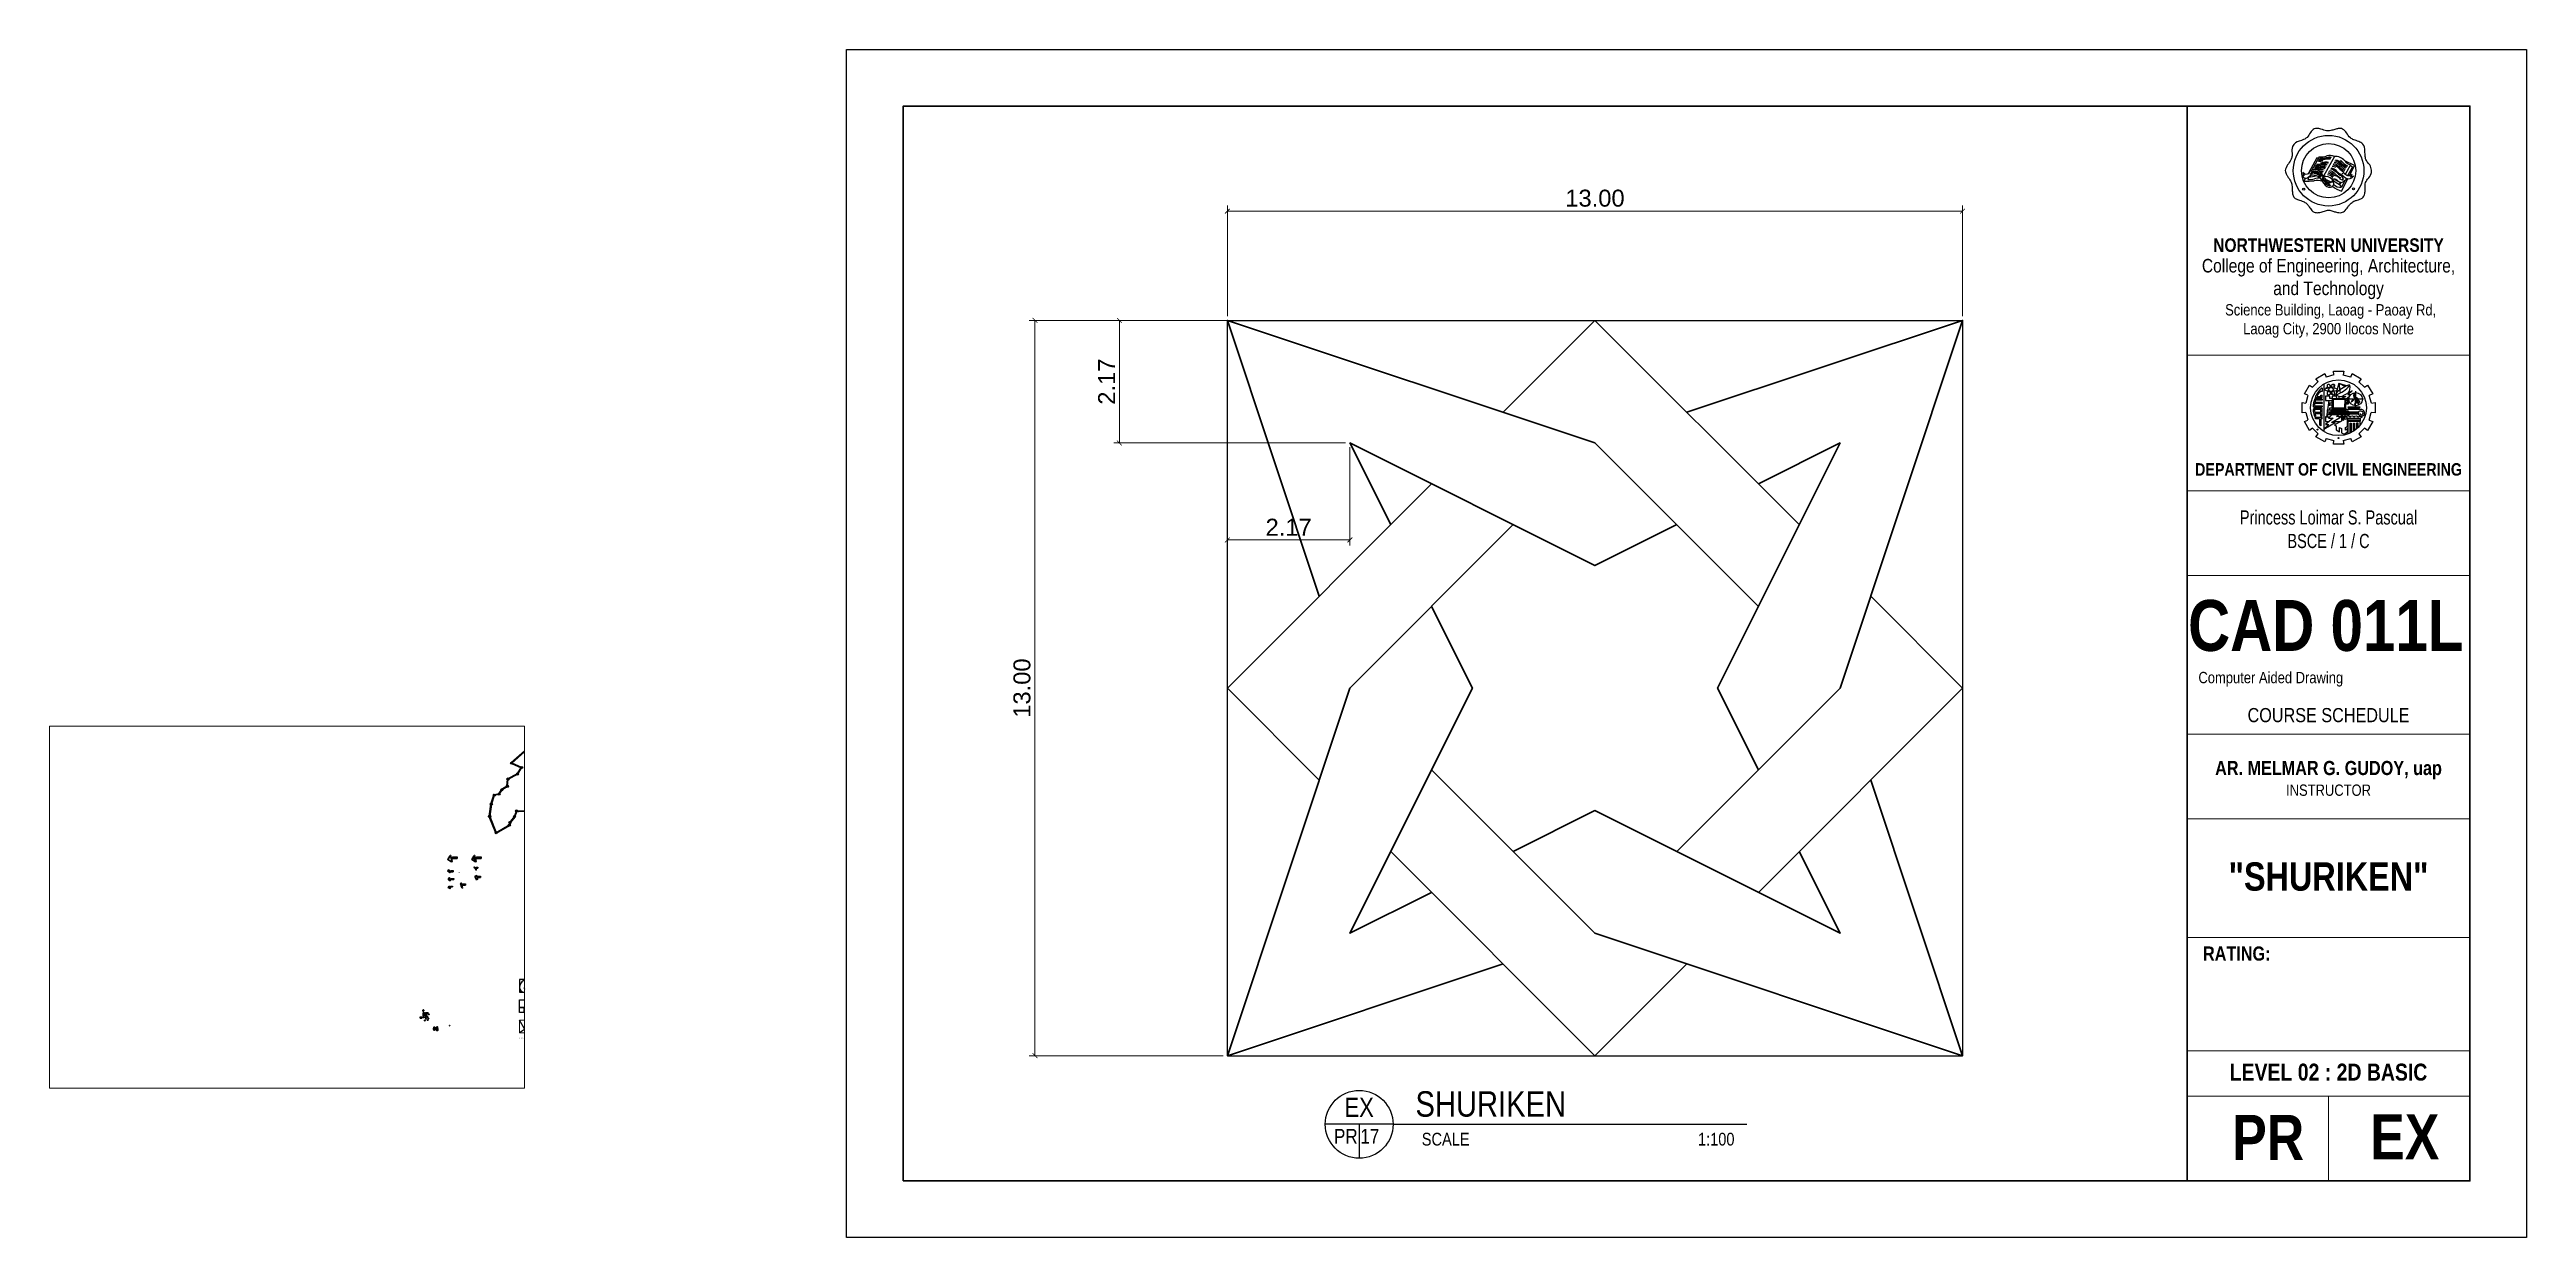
# Paper-space layout 'PR (13)' of a CAD drawing. Header units: inches. Extents: x 1 to 44.8, y -1.8 to 19.2.
# The model-space entities are those that its viewports show. They can reach past a viewport. Long polylines and large blocks are cut down to what shows.
import ezdxf
from ezdxf.enums import TextEntityAlignment as Align

# ---------------------------------------------------------------- set-up
doc = ezdxf.new("R2010")
doc.units = ezdxf.units.IN
doc.header["$MEASUREMENT"] = 0
doc.linetypes.add('CENTER2', pattern=[28.575, 19.05, -3.175, 3.175, -3.175])
doc.linetypes.add('JIS_02_0.7', pattern=[1.35, 0.75, -0.6])
doc.layers.add('1_dim_outside', color=7, linetype='Continuous', lineweight=0, true_color=0x000000)
for name, color, linetype, lineweight in [('APPLE OUTLINE', 10, 'Continuous', 40), ('ar_elev line', 255, 'Continuous', 0), ('DART OULINE', 7, 'Continuous', 0), ('OBJECT 0.1', 7, 'Continuous', 9), ('OBJECT 0.3', 7, 'Continuous', 30), ('OBJECT 0.5', 7, 'Continuous', 60), ('OUTLINES', 7, 'Continuous', 30), ('TEXT', 18, 'Continuous', 20)]:
    doc.layers.add(name, color=color, linetype=linetype, lineweight=lineweight)
for name, color, linetype in [('DIMENSIONS', 7, 'Continuous'), ('Layer1', 7, 'Continuous'), ('淘宝店铺青言设', 7, 'Continuous')]:
    doc.layers.add(name, color=color, linetype=linetype)
doc.layers.add('GUIDE LINES', color=7, linetype='JIS_02_0.7', lineweight=0, transparency=0.4)
doc.layers.add('GUIDELINE 2', color=7, linetype='Continuous', lineweight=0, transparency=0.5)
doc.styles.add('dim', font='swisscl.ttf')
doc.styles.get("Standard").update_dxf_attribs({"font": 'arial.ttf'})
doc.styles.add('swiss cn', font='swissc.ttf')
doc.dimstyles.new('ABELLA 100', dxfattribs={"dimtxt": 0.3, "dimasz": 0.085, "dimexe": 0.1, "dimexo": 0.075, "dimgap": 0.075, "dimtad": 1, "dimzin": 0, "dimdsep": 46, "dimtxsty": 'Standard', "dimblk": 'ARCHTICK', "dimcen": 0.09, "dimclrd": 7, "dimclre": 7, "dimadec": 0, "dimazin": 0, "dimtfac": 1, "dimtix": 1, "dimtofl": 0, "dimtmove": 0, "dimatfit": 3, "dimldrblk": 'OPEN30', "dimfxl": 1, "dimtolj": 1, "dimtzin": 0, "dimlwd": 0, "dimlwe": 0, "dimarcsym": 0})
doc.dimstyles.get("Standard").update_dxf_attribs({"dimtxt": 0.18, "dimasz": 0.18, "dimexe": 0.18, "dimexo": 0.0625, "dimgap": 0.09, "dimtad": 0, "dimtih": 1, "dimtoh": 1, "dimdec": 4, "dimzin": 0, "dimdsep": 46, "dimtxsty": 'Standard', "dimcen": 0.09, "dimadec": 0, "dimazin": 0, "dimtfac": 1, "dimtdec": 4, "dimtofl": 0, "dimtmove": 0, "dimatfit": 3, "dimfxl": 1, "dimtolj": 1, "dimtzin": 0, "dimarcsym": 0})

# ---------------------------------------------------------------- blocks, each defined once
blk = doc.blocks.new('*U822')
blk.add_lwpolyline([(-0.082, -0.032), (-0.091, 0.033), (0.091, 0.033), (0.083, -0.033)])
blk = doc.blocks.new('*U823')
at = {"color": 0, "linetype": 'ByBlock', "lineweight": -2, "transparency": 16777216}
for p, rotation in [((1632.724, 448.837), 59.99999999999999), ((1632.947, 449.061), 29.99999999999998), ((1633.559, 449.062), 329.9999999999999), ((1633.783, 448.839), 300.0000000000001), ((1632.642, 448.531), 90), ((1633.866, 448.533), 270), ((1632.725, 448.225), 120), ((1632.949, 448.002), 150), ((1633.561, 448.003), 209.9999999999999), ((1633.784, 448.227), 240), ((1633.255, 447.92), 180)]:
    blk.add_blockref('*U822', p, dxfattribs=dict(at, rotation=rotation))
blk.add_blockref('*U822', (1633.253, 449.144), dxfattribs=at)
blk = doc.blocks.new('*U3')
for p, q in [((0.8, 0), (-0.8, 0)), ((0, 0), (0, -0.8)), ((0.8, 0), (9.136, 0))]:
    blk.add_line(p, q)
blk.add_circle((0, 0), 0.8)
at = {"color": 112, "style": 'swiss cn'}
blk.add_text('SCALE', height=0.3, dxfattribs=at).set_placement((2.039, -0.2), align=Align.TOP_CENTER)
for tag, p in [('AA', (1.327, 0.9)), ('PLAN', (1.327, 0))]:
    blk.add_attdef(tag, text='', height=0.6, dxfattribs=at).set_placement(p, align=Align.BOTTOM_LEFT)
at = {"color": 255, "style": 'swiss cn'}
blk.add_attdef('1', text='', height=0.45, dxfattribs=at).set_placement((0, 0.4), align=Align.MIDDLE_CENTER)
blk.add_attdef('A', text='', height=0.35, dxfattribs=at).set_placement((-0.036, -0.283), align=Align.MIDDLE_RIGHT)
blk.add_attdef('3', text='', height=0.35, dxfattribs=at).set_placement((0.029, -0.283), align=Align.MIDDLE_LEFT)
at = {"color": 112, "style": 'swiss cn'}
blk.add_attdef('1:100', text='', height=0.3, dxfattribs=at).set_placement((8.847, -0.2), align=Align.TOP_RIGHT)
blk = doc.blocks.new('*U434')
blk.add_line((0, -4.5), (0, 4.5))
blk.add_lwpolyline([(0, -4.5, 0.444444), (0, 4.5, 0.444444)], format="xyb", close=True)
blk = doc.blocks.new('*U435')
at = {"layer": 'OBJECT 0.3', "color": 0, "linetype": 'ByBlock', "lineweight": -2, "transparency": 16777216}
blk.add_blockref('*U434', (37630.631, 25595.007), dxfattribs=at)
for p, rotation in [((37627.449, 25593.689), 45.00000000000001), ((37633.813, 25593.689), 315), ((37626.131, 25590.507), 90), ((37635.131, 25590.507), 270), ((37627.449, 25587.325), 135), ((37633.813, 25587.325), 225), ((37630.631, 25586.007), 180)]:
    blk.add_blockref('*U434', p, dxfattribs=dict(at, rotation=rotation))
blk = doc.blocks.new('_ArchTick')
at = {"color": 0, "linetype": 'ByBlock', "const_width": 0.15}
blk.add_lwpolyline([(-0.5, -0.5), (0.5, 0.5)], dxfattribs=at)
blk = doc.blocks.new('*D550')
at = {"layer": 'Defpoints', "color": 0, "transparency": 16777216}
for p in [(1050.747, 489.911), (1049.747, 487.932), (1050.747, 487.932)]:
    blk.add_point(p, dxfattribs=at)
at = {"layer": 'DIMENSIONS', "color": 7, "linetype": 'CENTER2', "lineweight": 0, "transparency": 16777216}
for p, q in [((1049.747, 488.007), (1049.747, 490.011)), ((1050.747, 488.007), (1050.747, 490.011))]:
    blk.add_line(p, q, dxfattribs=at)
at = {"layer": 'DIMENSIONS', "color": 7, "linetype": 'Continuous', "lineweight": 0, "transparency": 16777216}
blk.add_line((1049.747, 489.911), (1050.747, 489.911), dxfattribs=at)
at = {"layer": 'DIMENSIONS', "color": 7, "lineweight": 0, "transparency": 16777216, "xscale": 0.085, "yscale": 0.085, "zscale": 0.085, "rotation": 180}
blk.add_blockref('_ArchTick', (1049.747, 489.911), dxfattribs=at)
at = {"layer": 'DIMENSIONS', "color": 7, "lineweight": 0, "transparency": 16777216, "xscale": 0.085, "yscale": 0.085, "zscale": 0.085}
blk.add_blockref('_ArchTick', (1050.747, 489.911), dxfattribs=at)
at = {"layer": 'DIMENSIONS', "color": 0, "transparency": 16777216, "insert": (1050.247, 490.139), "char_height": 0.3, "attachment_point": 5}
blk.add_mtext('\\A1;1.00', dxfattribs=at)
blk = doc.blocks.new('_Open30')
at = {"color": 0, "linetype": 'ByBlock', "lineweight": -2}
for p, q in [((-1, 0.27), (0, 0)), ((0, 0), (-1, -0.27)), ((0, 0), (-1, 0))]:
    blk.add_line(p, q, dxfattribs=at)
blk = doc.blocks.new('*D551')
at = {"layer": 'Defpoints', "color": 0, "transparency": 16777216}
for p in [(1051.747, 490.399), (1050.747, 487.932), (1051.747, 487.932)]:
    blk.add_point(p, dxfattribs=at)
at = {"layer": 'DIMENSIONS', "color": 7, "linetype": 'CENTER2', "lineweight": 0, "transparency": 16777216}
for p, q in [((1050.747, 488.007), (1050.747, 490.499)), ((1051.747, 488.007), (1051.747, 490.499))]:
    blk.add_line(p, q, dxfattribs=at)
at = {"layer": 'DIMENSIONS', "color": 7, "linetype": 'Continuous', "lineweight": 0, "transparency": 16777216}
blk.add_line((1050.747, 490.399), (1051.747, 490.399), dxfattribs=at)
at = {"layer": 'DIMENSIONS', "color": 7, "lineweight": 0, "transparency": 16777216, "xscale": 0.085, "yscale": 0.085, "zscale": 0.085, "rotation": 180}
blk.add_blockref('_ArchTick', (1050.747, 490.399), dxfattribs=at)
at = {"layer": 'DIMENSIONS', "color": 7, "lineweight": 0, "transparency": 16777216, "xscale": 0.085, "yscale": 0.085, "zscale": 0.085}
blk.add_blockref('_ArchTick', (1051.747, 490.399), dxfattribs=at)
at = {"layer": 'DIMENSIONS', "color": 0, "transparency": 16777216, "insert": (1051.247, 490.627), "char_height": 0.3, "attachment_point": 5}
blk.add_mtext('\\A1;1.00', dxfattribs=at)
blk = doc.blocks.new('*D552')
at = {"layer": 'Defpoints', "color": 0, "transparency": 16777216}
for p in [(1052.747, 489.888), (1051.747, 487.932), (1052.747, 487.932)]:
    blk.add_point(p, dxfattribs=at)
at = {"layer": 'DIMENSIONS', "color": 7, "linetype": 'CENTER2', "lineweight": 0, "transparency": 16777216}
for p, q in [((1051.747, 488.007), (1051.747, 489.988)), ((1052.747, 488.007), (1052.747, 489.988))]:
    blk.add_line(p, q, dxfattribs=at)
at = {"layer": 'DIMENSIONS', "color": 7, "linetype": 'Continuous', "lineweight": 0, "transparency": 16777216}
blk.add_line((1051.747, 489.888), (1052.747, 489.888), dxfattribs=at)
at = {"layer": 'DIMENSIONS', "color": 7, "lineweight": 0, "transparency": 16777216, "xscale": 0.085, "yscale": 0.085, "zscale": 0.085, "rotation": 180}
blk.add_blockref('_ArchTick', (1051.747, 489.888), dxfattribs=at)
at = {"layer": 'DIMENSIONS', "color": 7, "lineweight": 0, "transparency": 16777216, "xscale": 0.085, "yscale": 0.085, "zscale": 0.085}
blk.add_blockref('_ArchTick', (1052.747, 489.888), dxfattribs=at)
at = {"layer": 'DIMENSIONS', "color": 0, "transparency": 16777216, "insert": (1052.247, 490.116), "char_height": 0.3, "attachment_point": 5}
blk.add_mtext('\\A1;1.00', dxfattribs=at)
blk = doc.blocks.new('*D553')
at = {"layer": 'Defpoints', "color": 0, "transparency": 16777216}
for p in [(1053.747, 490.345), (1052.747, 487.932), (1053.747, 487.932)]:
    blk.add_point(p, dxfattribs=at)
at = {"layer": 'DIMENSIONS', "color": 7, "linetype": 'CENTER2', "lineweight": 0, "transparency": 16777216}
for p, q in [((1052.747, 488.007), (1052.747, 490.445)), ((1053.747, 488.007), (1053.747, 490.445))]:
    blk.add_line(p, q, dxfattribs=at)
at = {"layer": 'DIMENSIONS', "color": 7, "linetype": 'Continuous', "lineweight": 0, "transparency": 16777216}
blk.add_line((1052.747, 490.345), (1053.747, 490.345), dxfattribs=at)
at = {"layer": 'DIMENSIONS', "color": 7, "lineweight": 0, "transparency": 16777216, "xscale": 0.085, "yscale": 0.085, "zscale": 0.085, "rotation": 180}
blk.add_blockref('_ArchTick', (1052.747, 490.345), dxfattribs=at)
at = {"layer": 'DIMENSIONS', "color": 7, "lineweight": 0, "transparency": 16777216, "xscale": 0.085, "yscale": 0.085, "zscale": 0.085}
blk.add_blockref('_ArchTick', (1053.747, 490.345), dxfattribs=at)
at = {"layer": 'DIMENSIONS', "color": 0, "transparency": 16777216, "insert": (1053.247, 490.573), "char_height": 0.3, "attachment_point": 5}
blk.add_mtext('\\A1;1.00', dxfattribs=at)
blk = doc.blocks.new('*D554')
at = {"layer": 'Defpoints', "color": 0, "transparency": 16777216}
for p in [(1054.747, 489.898), (1053.747, 487.932), (1054.747, 487.932)]:
    blk.add_point(p, dxfattribs=at)
at = {"layer": 'DIMENSIONS', "color": 7, "linetype": 'CENTER2', "lineweight": 0, "transparency": 16777216}
for p, q in [((1053.747, 488.007), (1053.747, 489.998)), ((1054.747, 488.007), (1054.747, 489.998))]:
    blk.add_line(p, q, dxfattribs=at)
at = {"layer": 'DIMENSIONS', "color": 7, "linetype": 'Continuous', "lineweight": 0, "transparency": 16777216}
blk.add_line((1053.747, 489.898), (1054.747, 489.898), dxfattribs=at)
at = {"layer": 'DIMENSIONS', "color": 7, "lineweight": 0, "transparency": 16777216, "xscale": 0.085, "yscale": 0.085, "zscale": 0.085, "rotation": 180}
blk.add_blockref('_ArchTick', (1053.747, 489.898), dxfattribs=at)
at = {"layer": 'DIMENSIONS', "color": 7, "lineweight": 0, "transparency": 16777216, "xscale": 0.085, "yscale": 0.085, "zscale": 0.085}
blk.add_blockref('_ArchTick', (1054.747, 489.898), dxfattribs=at)
at = {"layer": 'DIMENSIONS', "color": 0, "transparency": 16777216, "insert": (1054.247, 490.126), "char_height": 0.3, "attachment_point": 5}
blk.add_mtext('\\A1;1.00', dxfattribs=at)
blk = doc.blocks.new('*D555')
at = {"layer": 'Defpoints', "color": 0, "transparency": 16777216}
for p in [(1054.747, 490.365), (1054.747, 487.932), (1055.747, 487.932)]:
    blk.add_point(p, dxfattribs=at)
at = {"layer": 'DIMENSIONS', "color": 7, "linetype": 'CENTER2', "lineweight": 0, "transparency": 16777216}
for p, q in [((1054.747, 488.007), (1054.747, 490.465)), ((1055.747, 488.007), (1055.747, 490.465))]:
    blk.add_line(p, q, dxfattribs=at)
at = {"layer": 'DIMENSIONS', "color": 7, "linetype": 'Continuous', "lineweight": 0, "transparency": 16777216}
blk.add_line((1055.747, 490.365), (1054.747, 490.365), dxfattribs=at)
at = {"layer": 'DIMENSIONS', "color": 7, "lineweight": 0, "transparency": 16777216, "xscale": 0.085, "yscale": 0.085, "zscale": 0.085, "rotation": 180}
blk.add_blockref('_ArchTick', (1054.747, 490.365), dxfattribs=at)
at = {"layer": 'DIMENSIONS', "color": 7, "lineweight": 0, "transparency": 16777216, "xscale": 0.085, "yscale": 0.085, "zscale": 0.085}
blk.add_blockref('_ArchTick', (1055.747, 490.365), dxfattribs=at)
at = {"layer": 'DIMENSIONS', "color": 0, "transparency": 16777216, "insert": (1055.247, 490.593), "char_height": 0.3, "attachment_point": 5}
blk.add_mtext('\\A1;1.00', dxfattribs=at)
blk = doc.blocks.new('*D576')
at = {"layer": 'Defpoints', "color": 0, "transparency": 16777216}
for p in [(1056.747, 489.943), (1055.747, 487.932), (1056.747, 487.932)]:
    blk.add_point(p, dxfattribs=at)
at = {"layer": 'DIMENSIONS', "color": 7, "linetype": 'CENTER2', "lineweight": 0, "transparency": 16777216}
for p, q in [((1055.747, 488.007), (1055.747, 490.043)), ((1056.747, 488.007), (1056.747, 490.043))]:
    blk.add_line(p, q, dxfattribs=at)
at = {"layer": 'DIMENSIONS', "color": 7, "linetype": 'Continuous', "lineweight": 0, "transparency": 16777216}
blk.add_line((1055.747, 489.943), (1056.747, 489.943), dxfattribs=at)
at = {"layer": 'DIMENSIONS', "color": 7, "lineweight": 0, "transparency": 16777216, "xscale": 0.085, "yscale": 0.085, "zscale": 0.085, "rotation": 180}
blk.add_blockref('_ArchTick', (1055.747, 489.943), dxfattribs=at)
at = {"layer": 'DIMENSIONS', "color": 7, "lineweight": 0, "transparency": 16777216, "xscale": 0.085, "yscale": 0.085, "zscale": 0.085}
blk.add_blockref('_ArchTick', (1056.747, 489.943), dxfattribs=at)
at = {"layer": 'DIMENSIONS', "color": 0, "transparency": 16777216, "insert": (1056.247, 490.171), "char_height": 0.3, "attachment_point": 5}
blk.add_mtext('\\A1;1.00', dxfattribs=at)
blk = doc.blocks.new('*D577')
at = {"layer": 'Defpoints', "color": 0, "transparency": 16777216}
for p in [(1057.747, 490.412), (1056.747, 487.932), (1057.747, 487.932)]:
    blk.add_point(p, dxfattribs=at)
at = {"layer": 'DIMENSIONS', "color": 7, "linetype": 'CENTER2', "lineweight": 0, "transparency": 16777216}
for p, q in [((1056.747, 488.007), (1056.747, 490.512)), ((1057.747, 488.007), (1057.747, 490.512))]:
    blk.add_line(p, q, dxfattribs=at)
at = {"layer": 'DIMENSIONS', "color": 7, "linetype": 'Continuous', "lineweight": 0, "transparency": 16777216}
blk.add_line((1056.747, 490.412), (1057.747, 490.412), dxfattribs=at)
at = {"layer": 'DIMENSIONS', "color": 7, "lineweight": 0, "transparency": 16777216, "xscale": 0.085, "yscale": 0.085, "zscale": 0.085, "rotation": 180}
blk.add_blockref('_ArchTick', (1056.747, 490.412), dxfattribs=at)
at = {"layer": 'DIMENSIONS', "color": 7, "lineweight": 0, "transparency": 16777216, "xscale": 0.085, "yscale": 0.085, "zscale": 0.085}
blk.add_blockref('_ArchTick', (1057.747, 490.412), dxfattribs=at)
at = {"layer": 'DIMENSIONS', "color": 0, "transparency": 16777216, "insert": (1057.247, 490.64), "char_height": 0.3, "attachment_point": 5}
blk.add_mtext('\\A1;1.00', dxfattribs=at)
blk = doc.blocks.new('*D578')
at = {"layer": 'Defpoints', "color": 0, "transparency": 16777216}
for p in [(1058.747, 489.905), (1057.747, 487.932), (1058.747, 487.932)]:
    blk.add_point(p, dxfattribs=at)
at = {"layer": 'DIMENSIONS', "color": 7, "linetype": 'CENTER2', "lineweight": 0, "transparency": 16777216}
for p, q in [((1057.747, 488.007), (1057.747, 490.005)), ((1058.747, 488.007), (1058.747, 490.005))]:
    blk.add_line(p, q, dxfattribs=at)
at = {"layer": 'DIMENSIONS', "color": 7, "linetype": 'Continuous', "lineweight": 0, "transparency": 16777216}
blk.add_line((1057.747, 489.905), (1058.747, 489.905), dxfattribs=at)
at = {"layer": 'DIMENSIONS', "color": 7, "lineweight": 0, "transparency": 16777216, "xscale": 0.085, "yscale": 0.085, "zscale": 0.085, "rotation": 180}
blk.add_blockref('_ArchTick', (1057.747, 489.905), dxfattribs=at)
at = {"layer": 'DIMENSIONS', "color": 7, "lineweight": 0, "transparency": 16777216, "xscale": 0.085, "yscale": 0.085, "zscale": 0.085}
blk.add_blockref('_ArchTick', (1058.747, 489.905), dxfattribs=at)
at = {"layer": 'DIMENSIONS', "color": 0, "transparency": 16777216, "insert": (1058.247, 490.134), "char_height": 0.3, "attachment_point": 5}
blk.add_mtext('\\A1;1.00', dxfattribs=at)
blk = doc.blocks.new('*D579')
at = {"layer": 'Defpoints', "color": 0, "transparency": 16777216}
for p in [(1059.747, 490.432), (1058.747, 487.932), (1059.747, 487.932)]:
    blk.add_point(p, dxfattribs=at)
at = {"layer": 'DIMENSIONS', "color": 7, "linetype": 'CENTER2', "lineweight": 0, "transparency": 16777216}
for p, q in [((1058.747, 488.007), (1058.747, 490.532)), ((1059.747, 488.007), (1059.747, 490.532))]:
    blk.add_line(p, q, dxfattribs=at)
at = {"layer": 'DIMENSIONS', "color": 7, "linetype": 'Continuous', "lineweight": 0, "transparency": 16777216}
blk.add_line((1058.747, 490.432), (1059.747, 490.432), dxfattribs=at)
at = {"layer": 'DIMENSIONS', "color": 7, "lineweight": 0, "transparency": 16777216, "xscale": 0.085, "yscale": 0.085, "zscale": 0.085, "rotation": 180}
blk.add_blockref('_ArchTick', (1058.747, 490.432), dxfattribs=at)
at = {"layer": 'DIMENSIONS', "color": 7, "lineweight": 0, "transparency": 16777216, "xscale": 0.085, "yscale": 0.085, "zscale": 0.085}
blk.add_blockref('_ArchTick', (1059.747, 490.432), dxfattribs=at)
at = {"layer": 'DIMENSIONS', "color": 0, "transparency": 16777216, "insert": (1059.247, 490.66), "char_height": 0.3, "attachment_point": 5}
blk.add_mtext('\\A1;1.00', dxfattribs=at)
blk = doc.blocks.new('*D580')
at = {"layer": 'Defpoints', "color": 0, "transparency": 16777216}
for p in [(1060.747, 489.923), (1059.747, 487.932), (1060.747, 487.932)]:
    blk.add_point(p, dxfattribs=at)
at = {"layer": 'DIMENSIONS', "color": 7, "linetype": 'CENTER2', "lineweight": 0, "transparency": 16777216}
for p, q in [((1059.747, 488.007), (1059.747, 490.023)), ((1060.747, 488.007), (1060.747, 490.023))]:
    blk.add_line(p, q, dxfattribs=at)
at = {"layer": 'DIMENSIONS', "color": 7, "linetype": 'Continuous', "lineweight": 0, "transparency": 16777216}
blk.add_line((1059.747, 489.923), (1060.747, 489.923), dxfattribs=at)
at = {"layer": 'DIMENSIONS', "color": 7, "lineweight": 0, "transparency": 16777216, "xscale": 0.085, "yscale": 0.085, "zscale": 0.085, "rotation": 180}
blk.add_blockref('_ArchTick', (1059.747, 489.923), dxfattribs=at)
at = {"layer": 'DIMENSIONS', "color": 7, "lineweight": 0, "transparency": 16777216, "xscale": 0.085, "yscale": 0.085, "zscale": 0.085}
blk.add_blockref('_ArchTick', (1060.747, 489.923), dxfattribs=at)
at = {"layer": 'DIMENSIONS', "color": 0, "transparency": 16777216, "insert": (1060.247, 490.151), "char_height": 0.3, "attachment_point": 5}
blk.add_mtext('\\A1;1.00', dxfattribs=at)
blk = doc.blocks.new('*D480')
at = {"layer": 'Defpoints', "color": 0, "transparency": 16777216}
for p in [(1049.747, 488.225), (1046.406, 477.225), (1049.747, 477.225)]:
    blk.add_point(p, dxfattribs=at)
at = {"layer": 'DIMENSIONS', "color": 7, "linetype": 'CENTER2', "lineweight": 0, "transparency": 16777216}
for p, q in [((1049.672, 488.225), (1046.306, 488.225)), ((1049.672, 477.225), (1046.306, 477.225))]:
    blk.add_line(p, q, dxfattribs=at)
at = {"layer": 'DIMENSIONS', "color": 7, "linetype": 'Continuous', "lineweight": 0, "transparency": 16777216}
blk.add_line((1046.406, 488.225), (1046.406, 477.225), dxfattribs=at)
at = {"layer": 'DIMENSIONS', "color": 7, "lineweight": 0, "transparency": 16777216, "xscale": 0.085, "yscale": 0.085, "zscale": 0.085}
for p, rotation in [((1046.406, 488.225), 90), ((1046.406, 477.225), 270)]:
    blk.add_blockref('_ArchTick', p, dxfattribs=dict(at, rotation=rotation))
at = {"layer": 'DIMENSIONS', "color": 0, "transparency": 16777216, "insert": (1046.178, 482.725), "char_height": 0.3, "attachment_point": 5, "rotation": 90}
blk.add_mtext('\\A1;11.00', dxfattribs=at)
blk = doc.blocks.new('*D581')
at = {"layer": 'Defpoints', "color": 0, "transparency": 16777216}
for p in [(1050.04, 488.225), (1048.043, 487.225), (1050.04, 487.225)]:
    blk.add_point(p, dxfattribs=at)
at = {"layer": 'DIMENSIONS', "color": 7, "linetype": 'CENTER2', "lineweight": 0, "transparency": 16777216}
for p, q in [((1049.965, 488.225), (1047.943, 488.225)), ((1049.965, 487.225), (1047.943, 487.225))]:
    blk.add_line(p, q, dxfattribs=at)
at = {"layer": 'DIMENSIONS', "color": 7, "linetype": 'Continuous', "lineweight": 0, "transparency": 16777216}
blk.add_line((1048.043, 488.225), (1048.043, 487.225), dxfattribs=at)
at = {"layer": 'DIMENSIONS', "color": 7, "lineweight": 0, "transparency": 16777216, "xscale": 0.085, "yscale": 0.085, "zscale": 0.085}
for p, rotation in [((1048.043, 488.225), 90), ((1048.043, 487.225), 270)]:
    blk.add_blockref('_ArchTick', p, dxfattribs=dict(at, rotation=rotation))
at = {"layer": 'DIMENSIONS', "color": 0, "transparency": 16777216, "insert": (1047.814, 487.725), "char_height": 0.3, "attachment_point": 5, "rotation": 90}
blk.add_mtext('\\A1;1.00', dxfattribs=at)
blk = doc.blocks.new('*D582')
at = {"layer": 'Defpoints', "color": 0, "transparency": 16777216}
for p in [(1050.04, 487.225), (1047.54, 486.225), (1050.04, 486.225)]:
    blk.add_point(p, dxfattribs=at)
at = {"layer": 'DIMENSIONS', "color": 7, "linetype": 'CENTER2', "lineweight": 0, "transparency": 16777216}
for p, q in [((1049.965, 487.225), (1047.44, 487.225)), ((1049.965, 486.225), (1047.44, 486.225))]:
    blk.add_line(p, q, dxfattribs=at)
at = {"layer": 'DIMENSIONS', "color": 7, "linetype": 'Continuous', "lineweight": 0, "transparency": 16777216}
blk.add_line((1047.54, 487.225), (1047.54, 486.225), dxfattribs=at)
at = {"layer": 'DIMENSIONS', "color": 7, "lineweight": 0, "transparency": 16777216, "xscale": 0.085, "yscale": 0.085, "zscale": 0.085}
for p, rotation in [((1047.54, 487.225), 90), ((1047.54, 486.225), 270)]:
    blk.add_blockref('_ArchTick', p, dxfattribs=dict(at, rotation=rotation))
at = {"layer": 'DIMENSIONS', "color": 0, "transparency": 16777216, "insert": (1047.312, 486.725), "char_height": 0.3, "attachment_point": 5, "rotation": 90}
blk.add_mtext('\\A1;1.00', dxfattribs=at)
blk = doc.blocks.new('*D583')
at = {"layer": 'Defpoints', "color": 0, "transparency": 16777216}
for p in [(1050.04, 486.225), (1048.07, 485.225), (1050.04, 485.225)]:
    blk.add_point(p, dxfattribs=at)
at = {"layer": 'DIMENSIONS', "color": 7, "linetype": 'CENTER2', "lineweight": 0, "transparency": 16777216}
for p, q in [((1049.965, 486.225), (1047.97, 486.225)), ((1049.965, 485.225), (1047.97, 485.225))]:
    blk.add_line(p, q, dxfattribs=at)
at = {"layer": 'DIMENSIONS', "color": 7, "linetype": 'Continuous', "lineweight": 0, "transparency": 16777216}
blk.add_line((1048.07, 486.225), (1048.07, 485.225), dxfattribs=at)
at = {"layer": 'DIMENSIONS', "color": 7, "lineweight": 0, "transparency": 16777216, "xscale": 0.085, "yscale": 0.085, "zscale": 0.085}
for p, rotation in [((1048.07, 486.225), 90), ((1048.07, 485.225), 270)]:
    blk.add_blockref('_ArchTick', p, dxfattribs=dict(at, rotation=rotation))
at = {"layer": 'DIMENSIONS', "color": 0, "transparency": 16777216, "insert": (1047.842, 485.725), "char_height": 0.3, "attachment_point": 5, "rotation": 90}
blk.add_mtext('\\A1;1.00', dxfattribs=at)
blk = doc.blocks.new('*D584')
at = {"layer": 'Defpoints', "color": 0, "transparency": 16777216}
for p in [(1050.04, 485.225), (1047.54, 484.225), (1050.04, 484.225)]:
    blk.add_point(p, dxfattribs=at)
at = {"layer": 'DIMENSIONS', "color": 7, "linetype": 'CENTER2', "lineweight": 0, "transparency": 16777216}
for p, q in [((1049.965, 485.225), (1047.44, 485.225)), ((1049.965, 484.225), (1047.44, 484.225))]:
    blk.add_line(p, q, dxfattribs=at)
at = {"layer": 'DIMENSIONS', "color": 7, "linetype": 'Continuous', "lineweight": 0, "transparency": 16777216}
blk.add_line((1047.54, 485.225), (1047.54, 484.225), dxfattribs=at)
at = {"layer": 'DIMENSIONS', "color": 7, "lineweight": 0, "transparency": 16777216, "xscale": 0.085, "yscale": 0.085, "zscale": 0.085}
for p, rotation in [((1047.54, 485.225), 90), ((1047.54, 484.225), 270)]:
    blk.add_blockref('_ArchTick', p, dxfattribs=dict(at, rotation=rotation))
at = {"layer": 'DIMENSIONS', "color": 0, "transparency": 16777216, "insert": (1047.312, 484.725), "char_height": 0.3, "attachment_point": 5, "rotation": 90}
blk.add_mtext('\\A1;1.00', dxfattribs=at)
blk = doc.blocks.new('*D585')
at = {"layer": 'Defpoints', "color": 0, "transparency": 16777216}
for p in [(1050.04, 484.225), (1048.063, 483.225), (1050.04, 483.225)]:
    blk.add_point(p, dxfattribs=at)
at = {"layer": 'DIMENSIONS', "color": 7, "linetype": 'CENTER2', "lineweight": 0, "transparency": 16777216}
for p, q in [((1049.965, 484.225), (1047.963, 484.225)), ((1049.965, 483.225), (1047.963, 483.225))]:
    blk.add_line(p, q, dxfattribs=at)
at = {"layer": 'DIMENSIONS', "color": 7, "linetype": 'Continuous', "lineweight": 0, "transparency": 16777216}
blk.add_line((1048.063, 484.225), (1048.063, 483.225), dxfattribs=at)
at = {"layer": 'DIMENSIONS', "color": 7, "lineweight": 0, "transparency": 16777216, "xscale": 0.085, "yscale": 0.085, "zscale": 0.085}
for p, rotation in [((1048.063, 484.225), 90), ((1048.063, 483.225), 270)]:
    blk.add_blockref('_ArchTick', p, dxfattribs=dict(at, rotation=rotation))
at = {"layer": 'DIMENSIONS', "color": 0, "transparency": 16777216, "insert": (1047.834, 483.725), "char_height": 0.3, "attachment_point": 5, "rotation": 90}
blk.add_mtext('\\A1;1.00', dxfattribs=at)
blk = doc.blocks.new('*D586')
at = {"layer": 'Defpoints', "color": 0, "transparency": 16777216}
for p in [(1050.04, 483.225), (1047.54, 482.225), (1050.04, 482.225)]:
    blk.add_point(p, dxfattribs=at)
at = {"layer": 'DIMENSIONS', "color": 7, "linetype": 'CENTER2', "lineweight": 0, "transparency": 16777216}
for p, q in [((1049.965, 483.225), (1047.44, 483.225)), ((1049.965, 482.225), (1047.44, 482.225))]:
    blk.add_line(p, q, dxfattribs=at)
at = {"layer": 'DIMENSIONS', "color": 7, "linetype": 'Continuous', "lineweight": 0, "transparency": 16777216}
blk.add_line((1047.54, 483.225), (1047.54, 482.225), dxfattribs=at)
at = {"layer": 'DIMENSIONS', "color": 7, "lineweight": 0, "transparency": 16777216, "xscale": 0.085, "yscale": 0.085, "zscale": 0.085}
for p, rotation in [((1047.54, 483.225), 90), ((1047.54, 482.225), 270)]:
    blk.add_blockref('_ArchTick', p, dxfattribs=dict(at, rotation=rotation))
at = {"layer": 'DIMENSIONS', "color": 0, "transparency": 16777216, "insert": (1047.312, 482.725), "char_height": 0.3, "attachment_point": 5, "rotation": 90}
blk.add_mtext('\\A1;1.00', dxfattribs=at)
blk = doc.blocks.new('*D587')
at = {"layer": 'Defpoints', "color": 0, "transparency": 16777216}
for p in [(1050.04, 482.225), (1048.055, 481.225), (1050.04, 481.225)]:
    blk.add_point(p, dxfattribs=at)
at = {"layer": 'DIMENSIONS', "color": 7, "linetype": 'CENTER2', "lineweight": 0, "transparency": 16777216}
for p, q in [((1049.965, 482.225), (1047.955, 482.225)), ((1049.965, 481.225), (1047.955, 481.225))]:
    blk.add_line(p, q, dxfattribs=at)
at = {"layer": 'DIMENSIONS', "color": 7, "linetype": 'Continuous', "lineweight": 0, "transparency": 16777216}
blk.add_line((1048.055, 482.225), (1048.055, 481.225), dxfattribs=at)
at = {"layer": 'DIMENSIONS', "color": 7, "lineweight": 0, "transparency": 16777216, "xscale": 0.085, "yscale": 0.085, "zscale": 0.085}
for p, rotation in [((1048.055, 482.225), 90), ((1048.055, 481.225), 270)]:
    blk.add_blockref('_ArchTick', p, dxfattribs=dict(at, rotation=rotation))
at = {"layer": 'DIMENSIONS', "color": 0, "transparency": 16777216, "insert": (1047.827, 481.725), "char_height": 0.3, "attachment_point": 5, "rotation": 90}
blk.add_mtext('\\A1;1.00', dxfattribs=at)
blk = doc.blocks.new('*D588')
at = {"layer": 'Defpoints', "color": 0, "transparency": 16777216}
for p in [(1050.04, 481.225), (1047.545, 480.225), (1050.04, 480.225)]:
    blk.add_point(p, dxfattribs=at)
at = {"layer": 'DIMENSIONS', "color": 7, "linetype": 'CENTER2', "lineweight": 0, "transparency": 16777216}
for p, q in [((1049.965, 481.225), (1047.445, 481.225)), ((1049.965, 480.225), (1047.445, 480.225))]:
    blk.add_line(p, q, dxfattribs=at)
at = {"layer": 'DIMENSIONS', "color": 7, "linetype": 'Continuous', "lineweight": 0, "transparency": 16777216}
blk.add_line((1047.545, 481.225), (1047.545, 480.225), dxfattribs=at)
at = {"layer": 'DIMENSIONS', "color": 7, "lineweight": 0, "transparency": 16777216, "xscale": 0.085, "yscale": 0.085, "zscale": 0.085}
for p, rotation in [((1047.545, 481.225), 90), ((1047.545, 480.225), 270)]:
    blk.add_blockref('_ArchTick', p, dxfattribs=dict(at, rotation=rotation))
at = {"layer": 'DIMENSIONS', "color": 0, "transparency": 16777216, "insert": (1047.317, 480.725), "char_height": 0.3, "attachment_point": 5, "rotation": 90}
blk.add_mtext('\\A1;1.00', dxfattribs=at)
blk = doc.blocks.new('*D589')
at = {"layer": 'Defpoints', "color": 0, "transparency": 16777216}
for p in [(1050.04, 480.225), (1048.045, 479.225), (1050.04, 479.225)]:
    blk.add_point(p, dxfattribs=at)
at = {"layer": 'DIMENSIONS', "color": 7, "linetype": 'CENTER2', "lineweight": 0, "transparency": 16777216}
for p, q in [((1049.965, 480.225), (1047.945, 480.225)), ((1049.965, 479.225), (1047.945, 479.225))]:
    blk.add_line(p, q, dxfattribs=at)
at = {"layer": 'DIMENSIONS', "color": 7, "linetype": 'Continuous', "lineweight": 0, "transparency": 16777216}
blk.add_line((1048.045, 480.225), (1048.045, 479.225), dxfattribs=at)
at = {"layer": 'DIMENSIONS', "color": 7, "lineweight": 0, "transparency": 16777216, "xscale": 0.085, "yscale": 0.085, "zscale": 0.085}
for p, rotation in [((1048.045, 480.225), 90), ((1048.045, 479.225), 270)]:
    blk.add_blockref('_ArchTick', p, dxfattribs=dict(at, rotation=rotation))
at = {"layer": 'DIMENSIONS', "color": 0, "transparency": 16777216, "insert": (1047.817, 479.725), "char_height": 0.3, "attachment_point": 5, "rotation": 90}
blk.add_mtext('\\A1;1.00', dxfattribs=at)
blk = doc.blocks.new('*D590')
at = {"layer": 'Defpoints', "color": 0, "transparency": 16777216}
for p in [(1050.04, 479.225), (1047.545, 478.225), (1050.04, 478.225)]:
    blk.add_point(p, dxfattribs=at)
at = {"layer": 'DIMENSIONS', "color": 7, "linetype": 'CENTER2', "lineweight": 0, "transparency": 16777216}
for p, q in [((1049.965, 479.225), (1047.445, 479.225)), ((1049.965, 478.225), (1047.445, 478.225))]:
    blk.add_line(p, q, dxfattribs=at)
at = {"layer": 'DIMENSIONS', "color": 7, "linetype": 'Continuous', "lineweight": 0, "transparency": 16777216}
blk.add_line((1047.545, 479.225), (1047.545, 478.225), dxfattribs=at)
at = {"layer": 'DIMENSIONS', "color": 7, "lineweight": 0, "transparency": 16777216, "xscale": 0.085, "yscale": 0.085, "zscale": 0.085}
for p, rotation in [((1047.545, 479.225), 90), ((1047.545, 478.225), 270)]:
    blk.add_blockref('_ArchTick', p, dxfattribs=dict(at, rotation=rotation))
at = {"layer": 'DIMENSIONS', "color": 0, "transparency": 16777216, "insert": (1047.317, 478.725), "char_height": 0.3, "attachment_point": 5, "rotation": 90}
blk.add_mtext('\\A1;1.00', dxfattribs=at)
blk = doc.blocks.new('*D481')
at = {"layer": 'Defpoints', "color": 0, "transparency": 16777216}
for p in [(1060.747, 491.265), (1049.747, 487.932), (1060.747, 487.932)]:
    blk.add_point(p, dxfattribs=at)
at = {"layer": 'DIMENSIONS', "color": 7, "linetype": 'CENTER2', "lineweight": 0, "transparency": 16777216}
for p, q in [((1049.747, 488.007), (1049.747, 491.365)), ((1060.747, 488.007), (1060.747, 491.365))]:
    blk.add_line(p, q, dxfattribs=at)
at = {"layer": 'DIMENSIONS', "color": 7, "linetype": 'Continuous', "lineweight": 0, "transparency": 16777216}
blk.add_line((1049.747, 491.265), (1060.747, 491.265), dxfattribs=at)
at = {"layer": 'DIMENSIONS', "color": 7, "lineweight": 0, "transparency": 16777216, "xscale": 0.085, "yscale": 0.085, "zscale": 0.085, "rotation": 180}
blk.add_blockref('_ArchTick', (1049.747, 491.265), dxfattribs=at)
at = {"layer": 'DIMENSIONS', "color": 7, "lineweight": 0, "transparency": 16777216, "xscale": 0.085, "yscale": 0.085, "zscale": 0.085}
blk.add_blockref('_ArchTick', (1060.747, 491.265), dxfattribs=at)
at = {"layer": 'DIMENSIONS', "color": 0, "transparency": 16777216, "insert": (1055.247, 491.494), "char_height": 0.3, "attachment_point": 5}
blk.add_mtext('\\A1;11.00', dxfattribs=at)
blk = doc.blocks.new('*D482')
at = {"layer": 'Defpoints', "color": 0, "transparency": 16777216}
for p in [(1078.087, 490.7), (1077.587, 487.759), (1078.087, 487.759)]:
    blk.add_point(p, dxfattribs=at)
at = {"layer": 'DIMENSIONS', "color": 7, "linetype": 'Continuous', "lineweight": 0, "transparency": 16777216}
for p, q in [((1077.587, 490.7), (1077.502, 490.7)), ((1078.087, 490.7), (1078.172, 490.7))]:
    blk.add_line(p, q, dxfattribs=at)
at = {"layer": 'DIMENSIONS', "color": 7, "linetype": 'CENTER2', "lineweight": 0, "transparency": 16777216}
for p, q in [((1077.587, 487.834), (1077.587, 490.8)), ((1078.087, 487.834), (1078.087, 490.8))]:
    blk.add_line(p, q, dxfattribs=at)
at = {"layer": 'DIMENSIONS', "color": 7, "lineweight": 0, "transparency": 16777216, "xscale": 0.085, "yscale": 0.085, "zscale": 0.085}
blk.add_blockref('_ArchTick', (1077.587, 490.7), dxfattribs=at)
at = {"layer": 'DIMENSIONS', "color": 7, "lineweight": 0, "transparency": 16777216, "xscale": 0.085, "yscale": 0.085, "zscale": 0.085, "rotation": 180}
blk.add_blockref('_ArchTick', (1078.087, 490.7), dxfattribs=at)
at = {"layer": 'DIMENSIONS', "color": 0, "lineweight": 9, "transparency": 16777216, "insert": (1077.837, 490.928), "char_height": 0.3, "attachment_point": 5}
blk.add_mtext('\\A1;0.50', dxfattribs=at)
blk = doc.blocks.new('*D483')
at = {"layer": 'Defpoints', "color": 0, "transparency": 16777216}
for p in [(1079.587, 490.736), (1079.087, 487.759), (1079.587, 487.759)]:
    blk.add_point(p, dxfattribs=at)
at = {"layer": 'DIMENSIONS', "color": 7, "linetype": 'Continuous', "lineweight": 0, "transparency": 16777216}
for p, q in [((1079.087, 490.736), (1079.002, 490.736)), ((1079.587, 490.736), (1079.672, 490.736))]:
    blk.add_line(p, q, dxfattribs=at)
at = {"layer": 'DIMENSIONS', "color": 7, "linetype": 'CENTER2', "lineweight": 0, "transparency": 16777216}
for p, q in [((1079.087, 487.834), (1079.087, 490.836)), ((1079.587, 487.834), (1079.587, 490.836))]:
    blk.add_line(p, q, dxfattribs=at)
at = {"layer": 'DIMENSIONS', "color": 7, "lineweight": 0, "transparency": 16777216, "xscale": 0.085, "yscale": 0.085, "zscale": 0.085}
blk.add_blockref('_ArchTick', (1079.087, 490.736), dxfattribs=at)
at = {"layer": 'DIMENSIONS', "color": 7, "lineweight": 0, "transparency": 16777216, "xscale": 0.085, "yscale": 0.085, "zscale": 0.085, "rotation": 180}
blk.add_blockref('_ArchTick', (1079.587, 490.736), dxfattribs=at)
at = {"layer": 'DIMENSIONS', "color": 0, "lineweight": 9, "transparency": 16777216, "insert": (1079.337, 490.964), "char_height": 0.3, "attachment_point": 5}
blk.add_mtext('\\A1;0.50', dxfattribs=at)
blk = doc.blocks.new('*D484')
at = {"layer": 'Defpoints', "color": 0, "transparency": 16777216}
for p in [(1081.087, 490.759), (1080.587, 487.759), (1081.087, 487.759)]:
    blk.add_point(p, dxfattribs=at)
at = {"layer": 'DIMENSIONS', "color": 7, "linetype": 'Continuous', "lineweight": 0, "transparency": 16777216}
for p, q in [((1080.587, 490.759), (1080.502, 490.759)), ((1081.087, 490.759), (1081.172, 490.759))]:
    blk.add_line(p, q, dxfattribs=at)
at = {"layer": 'DIMENSIONS', "color": 7, "linetype": 'CENTER2', "lineweight": 0, "transparency": 16777216}
for p, q in [((1080.587, 487.834), (1080.587, 490.859)), ((1081.087, 487.834), (1081.087, 490.859))]:
    blk.add_line(p, q, dxfattribs=at)
at = {"layer": 'DIMENSIONS', "color": 7, "lineweight": 0, "transparency": 16777216, "xscale": 0.085, "yscale": 0.085, "zscale": 0.085}
blk.add_blockref('_ArchTick', (1080.587, 490.759), dxfattribs=at)
at = {"layer": 'DIMENSIONS', "color": 7, "lineweight": 0, "transparency": 16777216, "xscale": 0.085, "yscale": 0.085, "zscale": 0.085, "rotation": 180}
blk.add_blockref('_ArchTick', (1081.087, 490.759), dxfattribs=at)
at = {"layer": 'DIMENSIONS', "color": 0, "lineweight": 9, "transparency": 16777216, "insert": (1080.837, 490.987), "char_height": 0.3, "attachment_point": 5}
blk.add_mtext('\\A1;0.50', dxfattribs=at)
blk = doc.blocks.new('*D485')
at = {"layer": 'Defpoints', "color": 0, "transparency": 16777216}
for p in [(1082.587, 490.755), (1082.087, 487.759), (1082.587, 487.759)]:
    blk.add_point(p, dxfattribs=at)
at = {"layer": 'DIMENSIONS', "color": 7, "linetype": 'Continuous', "lineweight": 0, "transparency": 16777216}
for p, q in [((1082.087, 490.755), (1082.002, 490.755)), ((1082.587, 490.755), (1082.672, 490.755))]:
    blk.add_line(p, q, dxfattribs=at)
at = {"layer": 'DIMENSIONS', "color": 7, "linetype": 'CENTER2', "lineweight": 0, "transparency": 16777216}
for p, q in [((1082.087, 487.834), (1082.087, 490.855)), ((1082.587, 487.834), (1082.587, 490.855))]:
    blk.add_line(p, q, dxfattribs=at)
at = {"layer": 'DIMENSIONS', "color": 7, "lineweight": 0, "transparency": 16777216, "xscale": 0.085, "yscale": 0.085, "zscale": 0.085}
blk.add_blockref('_ArchTick', (1082.087, 490.755), dxfattribs=at)
at = {"layer": 'DIMENSIONS', "color": 7, "lineweight": 0, "transparency": 16777216, "xscale": 0.085, "yscale": 0.085, "zscale": 0.085, "rotation": 180}
blk.add_blockref('_ArchTick', (1082.587, 490.755), dxfattribs=at)
at = {"layer": 'DIMENSIONS', "color": 0, "lineweight": 9, "transparency": 16777216, "insert": (1082.337, 490.983), "char_height": 0.3, "attachment_point": 5}
blk.add_mtext('\\A1;0.50', dxfattribs=at)
blk = doc.blocks.new('*D486')
at = {"layer": 'Defpoints', "color": 0, "transparency": 16777216}
for p in [(1084.087, 490.693), (1083.587, 487.759), (1084.087, 487.759)]:
    blk.add_point(p, dxfattribs=at)
at = {"layer": 'DIMENSIONS', "color": 7, "linetype": 'Continuous', "lineweight": 0, "transparency": 16777216}
for p, q in [((1083.587, 490.693), (1083.502, 490.693)), ((1084.087, 490.693), (1084.172, 490.693))]:
    blk.add_line(p, q, dxfattribs=at)
at = {"layer": 'DIMENSIONS', "color": 7, "linetype": 'CENTER2', "lineweight": 0, "transparency": 16777216}
for p, q in [((1083.587, 487.834), (1083.587, 490.793)), ((1084.087, 487.834), (1084.087, 490.793))]:
    blk.add_line(p, q, dxfattribs=at)
at = {"layer": 'DIMENSIONS', "color": 7, "lineweight": 0, "transparency": 16777216, "xscale": 0.085, "yscale": 0.085, "zscale": 0.085}
blk.add_blockref('_ArchTick', (1083.587, 490.693), dxfattribs=at)
at = {"layer": 'DIMENSIONS', "color": 7, "lineweight": 0, "transparency": 16777216, "xscale": 0.085, "yscale": 0.085, "zscale": 0.085, "rotation": 180}
blk.add_blockref('_ArchTick', (1084.087, 490.693), dxfattribs=at)
at = {"layer": 'DIMENSIONS', "color": 0, "lineweight": 9, "transparency": 16777216, "insert": (1083.837, 490.921), "char_height": 0.3, "attachment_point": 5}
blk.add_mtext('\\A1;0.50', dxfattribs=at)
blk = doc.blocks.new('*D487')
at = {"layer": 'Defpoints', "color": 0, "transparency": 16777216}
for p in [(1085.587, 490.751), (1085.087, 487.759), (1085.587, 487.759)]:
    blk.add_point(p, dxfattribs=at)
at = {"layer": 'DIMENSIONS', "color": 7, "linetype": 'Continuous', "lineweight": 0, "transparency": 16777216}
for p, q in [((1085.087, 490.751), (1085.002, 490.751)), ((1085.587, 490.751), (1085.672, 490.751))]:
    blk.add_line(p, q, dxfattribs=at)
at = {"layer": 'DIMENSIONS', "color": 7, "linetype": 'CENTER2', "lineweight": 0, "transparency": 16777216}
for p, q in [((1085.087, 487.834), (1085.087, 490.851)), ((1085.587, 487.834), (1085.587, 490.851))]:
    blk.add_line(p, q, dxfattribs=at)
at = {"layer": 'DIMENSIONS', "color": 7, "lineweight": 0, "transparency": 16777216, "xscale": 0.085, "yscale": 0.085, "zscale": 0.085}
blk.add_blockref('_ArchTick', (1085.087, 490.751), dxfattribs=at)
at = {"layer": 'DIMENSIONS', "color": 7, "lineweight": 0, "transparency": 16777216, "xscale": 0.085, "yscale": 0.085, "zscale": 0.085, "rotation": 180}
blk.add_blockref('_ArchTick', (1085.587, 490.751), dxfattribs=at)
at = {"layer": 'DIMENSIONS', "color": 0, "lineweight": 9, "transparency": 16777216, "insert": (1085.337, 490.979), "char_height": 0.3, "attachment_point": 5}
blk.add_mtext('\\A1;0.50', dxfattribs=at)
blk = doc.blocks.new('*D488')
at = {"layer": 'Defpoints', "color": 0, "transparency": 16777216}
for p in [(1087.087, 490.717), (1086.587, 487.759), (1087.087, 487.759)]:
    blk.add_point(p, dxfattribs=at)
at = {"layer": 'DIMENSIONS', "color": 7, "linetype": 'Continuous', "lineweight": 0, "transparency": 16777216}
for p, q in [((1086.587, 490.717), (1086.502, 490.717)), ((1087.087, 490.717), (1087.172, 490.717))]:
    blk.add_line(p, q, dxfattribs=at)
at = {"layer": 'DIMENSIONS', "color": 7, "linetype": 'CENTER2', "lineweight": 0, "transparency": 16777216}
for p, q in [((1086.587, 487.834), (1086.587, 490.817)), ((1087.087, 487.834), (1087.087, 490.817))]:
    blk.add_line(p, q, dxfattribs=at)
at = {"layer": 'DIMENSIONS', "color": 7, "lineweight": 0, "transparency": 16777216, "xscale": 0.085, "yscale": 0.085, "zscale": 0.085}
blk.add_blockref('_ArchTick', (1086.587, 490.717), dxfattribs=at)
at = {"layer": 'DIMENSIONS', "color": 7, "lineweight": 0, "transparency": 16777216, "xscale": 0.085, "yscale": 0.085, "zscale": 0.085, "rotation": 180}
blk.add_blockref('_ArchTick', (1087.087, 490.717), dxfattribs=at)
at = {"layer": 'DIMENSIONS', "color": 0, "lineweight": 9, "transparency": 16777216, "insert": (1086.837, 490.945), "char_height": 0.3, "attachment_point": 5}
blk.add_mtext('\\A1;0.50', dxfattribs=at)
blk = doc.blocks.new('*D489')
at = {"layer": 'Defpoints', "color": 0, "transparency": 16777216}
for p in [(1088.587, 490.754), (1088.087, 487.759), (1088.587, 487.759)]:
    blk.add_point(p, dxfattribs=at)
at = {"layer": 'DIMENSIONS', "color": 7, "linetype": 'Continuous', "lineweight": 0, "transparency": 16777216}
for p, q in [((1088.087, 490.754), (1088.002, 490.754)), ((1088.587, 490.754), (1088.672, 490.754))]:
    blk.add_line(p, q, dxfattribs=at)
at = {"layer": 'DIMENSIONS', "color": 7, "linetype": 'CENTER2', "lineweight": 0, "transparency": 16777216}
for p, q in [((1088.087, 487.834), (1088.087, 490.854)), ((1088.587, 487.834), (1088.587, 490.854))]:
    blk.add_line(p, q, dxfattribs=at)
at = {"layer": 'DIMENSIONS', "color": 7, "lineweight": 0, "transparency": 16777216, "xscale": 0.085, "yscale": 0.085, "zscale": 0.085}
blk.add_blockref('_ArchTick', (1088.087, 490.754), dxfattribs=at)
at = {"layer": 'DIMENSIONS', "color": 7, "lineweight": 0, "transparency": 16777216, "xscale": 0.085, "yscale": 0.085, "zscale": 0.085, "rotation": 180}
blk.add_blockref('_ArchTick', (1088.587, 490.754), dxfattribs=at)
at = {"layer": 'DIMENSIONS', "color": 0, "lineweight": 9, "transparency": 16777216, "insert": (1088.337, 490.982), "char_height": 0.3, "attachment_point": 5}
blk.add_mtext('\\A1;0.50', dxfattribs=at)
blk = doc.blocks.new('*D490')
at = {"layer": 'Defpoints', "color": 0, "transparency": 16777216}
for p in [(1088.087, 489.706), (1087.087, 487.759), (1088.087, 487.759)]:
    blk.add_point(p, dxfattribs=at)
at = {"layer": 'DIMENSIONS', "color": 7, "linetype": 'CENTER2', "lineweight": 0, "transparency": 16777216}
for p, q in [((1087.087, 487.834), (1087.087, 489.806)), ((1088.087, 487.834), (1088.087, 489.806))]:
    blk.add_line(p, q, dxfattribs=at)
at = {"layer": 'DIMENSIONS', "color": 7, "linetype": 'Continuous', "lineweight": 0, "transparency": 16777216}
blk.add_line((1087.087, 489.706), (1088.087, 489.706), dxfattribs=at)
at = {"layer": 'DIMENSIONS', "color": 7, "lineweight": 0, "transparency": 16777216, "xscale": 0.085, "yscale": 0.085, "zscale": 0.085, "rotation": 180}
blk.add_blockref('_ArchTick', (1087.087, 489.706), dxfattribs=at)
at = {"layer": 'DIMENSIONS', "color": 7, "lineweight": 0, "transparency": 16777216, "xscale": 0.085, "yscale": 0.085, "zscale": 0.085}
blk.add_blockref('_ArchTick', (1088.087, 489.706), dxfattribs=at)
at = {"layer": 'DIMENSIONS', "color": 0, "lineweight": 9, "transparency": 16777216, "insert": (1087.587, 489.934), "char_height": 0.3, "attachment_point": 5}
blk.add_mtext('\\A1;1.00', dxfattribs=at)
blk = doc.blocks.new('*D491')
at = {"layer": 'Defpoints', "color": 0, "transparency": 16777216}
for p in [(1086.587, 489.671), (1085.587, 487.759), (1086.587, 487.759)]:
    blk.add_point(p, dxfattribs=at)
at = {"layer": 'DIMENSIONS', "color": 7, "linetype": 'CENTER2', "lineweight": 0, "transparency": 16777216}
for p, q in [((1085.587, 487.834), (1085.587, 489.771)), ((1086.587, 487.834), (1086.587, 489.771))]:
    blk.add_line(p, q, dxfattribs=at)
at = {"layer": 'DIMENSIONS', "color": 7, "linetype": 'Continuous', "lineweight": 0, "transparency": 16777216}
blk.add_line((1085.587, 489.671), (1086.587, 489.671), dxfattribs=at)
at = {"layer": 'DIMENSIONS', "color": 7, "lineweight": 0, "transparency": 16777216, "xscale": 0.085, "yscale": 0.085, "zscale": 0.085, "rotation": 180}
blk.add_blockref('_ArchTick', (1085.587, 489.671), dxfattribs=at)
at = {"layer": 'DIMENSIONS', "color": 7, "lineweight": 0, "transparency": 16777216, "xscale": 0.085, "yscale": 0.085, "zscale": 0.085}
blk.add_blockref('_ArchTick', (1086.587, 489.671), dxfattribs=at)
at = {"layer": 'DIMENSIONS', "color": 0, "lineweight": 9, "transparency": 16777216, "insert": (1086.087, 489.899), "char_height": 0.3, "attachment_point": 5}
blk.add_mtext('\\A1;1.00', dxfattribs=at)
blk = doc.blocks.new('*D492')
at = {"layer": 'Defpoints', "color": 0, "transparency": 16777216}
for p in [(1085.087, 489.74), (1084.087, 487.759), (1085.087, 487.759)]:
    blk.add_point(p, dxfattribs=at)
at = {"layer": 'DIMENSIONS', "color": 7, "linetype": 'CENTER2', "lineweight": 0, "transparency": 16777216}
for p, q in [((1084.087, 487.834), (1084.087, 489.84)), ((1085.087, 487.834), (1085.087, 489.84))]:
    blk.add_line(p, q, dxfattribs=at)
at = {"layer": 'DIMENSIONS', "color": 7, "linetype": 'Continuous', "lineweight": 0, "transparency": 16777216}
blk.add_line((1084.087, 489.74), (1085.087, 489.74), dxfattribs=at)
at = {"layer": 'DIMENSIONS', "color": 7, "lineweight": 0, "transparency": 16777216, "xscale": 0.085, "yscale": 0.085, "zscale": 0.085, "rotation": 180}
blk.add_blockref('_ArchTick', (1084.087, 489.74), dxfattribs=at)
at = {"layer": 'DIMENSIONS', "color": 7, "lineweight": 0, "transparency": 16777216, "xscale": 0.085, "yscale": 0.085, "zscale": 0.085}
blk.add_blockref('_ArchTick', (1085.087, 489.74), dxfattribs=at)
at = {"layer": 'DIMENSIONS', "color": 0, "lineweight": 9, "transparency": 16777216, "insert": (1084.587, 489.968), "char_height": 0.3, "attachment_point": 5}
blk.add_mtext('\\A1;1.00', dxfattribs=at)
blk = doc.blocks.new('*D493')
at = {"layer": 'Defpoints', "color": 0, "transparency": 16777216}
for p in [(1083.587, 489.698), (1082.587, 487.759), (1083.587, 487.759)]:
    blk.add_point(p, dxfattribs=at)
at = {"layer": 'DIMENSIONS', "color": 7, "linetype": 'CENTER2', "lineweight": 0, "transparency": 16777216}
for p, q in [((1082.587, 487.834), (1082.587, 489.798)), ((1083.587, 487.834), (1083.587, 489.798))]:
    blk.add_line(p, q, dxfattribs=at)
at = {"layer": 'DIMENSIONS', "color": 7, "linetype": 'Continuous', "lineweight": 0, "transparency": 16777216}
blk.add_line((1082.587, 489.698), (1083.587, 489.698), dxfattribs=at)
at = {"layer": 'DIMENSIONS', "color": 7, "lineweight": 0, "transparency": 16777216, "xscale": 0.085, "yscale": 0.085, "zscale": 0.085, "rotation": 180}
blk.add_blockref('_ArchTick', (1082.587, 489.698), dxfattribs=at)
at = {"layer": 'DIMENSIONS', "color": 7, "lineweight": 0, "transparency": 16777216, "xscale": 0.085, "yscale": 0.085, "zscale": 0.085}
blk.add_blockref('_ArchTick', (1083.587, 489.698), dxfattribs=at)
at = {"layer": 'DIMENSIONS', "color": 0, "lineweight": 9, "transparency": 16777216, "insert": (1083.087, 489.927), "char_height": 0.3, "attachment_point": 5}
blk.add_mtext('\\A1;1.00', dxfattribs=at)
blk = doc.blocks.new('*D494')
at = {"layer": 'Defpoints', "color": 0, "transparency": 16777216}
for p in [(1082.087, 489.744), (1081.087, 487.759), (1082.087, 487.759)]:
    blk.add_point(p, dxfattribs=at)
at = {"layer": 'DIMENSIONS', "color": 7, "linetype": 'CENTER2', "lineweight": 0, "transparency": 16777216}
for p, q in [((1081.087, 487.834), (1081.087, 489.844)), ((1082.087, 487.834), (1082.087, 489.844))]:
    blk.add_line(p, q, dxfattribs=at)
at = {"layer": 'DIMENSIONS', "color": 7, "linetype": 'Continuous', "lineweight": 0, "transparency": 16777216}
blk.add_line((1081.087, 489.744), (1082.087, 489.744), dxfattribs=at)
at = {"layer": 'DIMENSIONS', "color": 7, "lineweight": 0, "transparency": 16777216, "xscale": 0.085, "yscale": 0.085, "zscale": 0.085, "rotation": 180}
blk.add_blockref('_ArchTick', (1081.087, 489.744), dxfattribs=at)
at = {"layer": 'DIMENSIONS', "color": 7, "lineweight": 0, "transparency": 16777216, "xscale": 0.085, "yscale": 0.085, "zscale": 0.085}
blk.add_blockref('_ArchTick', (1082.087, 489.744), dxfattribs=at)
at = {"layer": 'DIMENSIONS', "color": 0, "lineweight": 9, "transparency": 16777216, "insert": (1081.587, 489.972), "char_height": 0.3, "attachment_point": 5}
blk.add_mtext('\\A1;1.00', dxfattribs=at)
blk = doc.blocks.new('*D495')
at = {"layer": 'Defpoints', "color": 0, "transparency": 16777216}
for p in [(1080.587, 489.75), (1079.587, 487.759), (1080.587, 487.759)]:
    blk.add_point(p, dxfattribs=at)
at = {"layer": 'DIMENSIONS', "color": 7, "linetype": 'CENTER2', "lineweight": 0, "transparency": 16777216}
for p, q in [((1079.587, 487.834), (1079.587, 489.85)), ((1080.587, 487.834), (1080.587, 489.85))]:
    blk.add_line(p, q, dxfattribs=at)
at = {"layer": 'DIMENSIONS', "color": 7, "linetype": 'Continuous', "lineweight": 0, "transparency": 16777216}
blk.add_line((1079.587, 489.75), (1080.587, 489.75), dxfattribs=at)
at = {"layer": 'DIMENSIONS', "color": 7, "lineweight": 0, "transparency": 16777216, "xscale": 0.085, "yscale": 0.085, "zscale": 0.085, "rotation": 180}
blk.add_blockref('_ArchTick', (1079.587, 489.75), dxfattribs=at)
at = {"layer": 'DIMENSIONS', "color": 7, "lineweight": 0, "transparency": 16777216, "xscale": 0.085, "yscale": 0.085, "zscale": 0.085}
blk.add_blockref('_ArchTick', (1080.587, 489.75), dxfattribs=at)
at = {"layer": 'DIMENSIONS', "color": 0, "lineweight": 9, "transparency": 16777216, "insert": (1080.087, 489.978), "char_height": 0.3, "attachment_point": 5}
blk.add_mtext('\\A1;1.00', dxfattribs=at)
blk = doc.blocks.new('*D496')
at = {"layer": 'Defpoints', "color": 0, "transparency": 16777216}
for p in [(1079.087, 489.759), (1078.087, 487.759), (1079.087, 487.759)]:
    blk.add_point(p, dxfattribs=at)
at = {"layer": 'DIMENSIONS', "color": 7, "linetype": 'CENTER2', "lineweight": 0, "transparency": 16777216}
for p, q in [((1078.087, 487.834), (1078.087, 489.859)), ((1079.087, 487.834), (1079.087, 489.859))]:
    blk.add_line(p, q, dxfattribs=at)
at = {"layer": 'DIMENSIONS', "color": 7, "linetype": 'Continuous', "lineweight": 0, "transparency": 16777216}
blk.add_line((1078.087, 489.759), (1079.087, 489.759), dxfattribs=at)
at = {"layer": 'DIMENSIONS', "color": 7, "lineweight": 0, "transparency": 16777216, "xscale": 0.085, "yscale": 0.085, "zscale": 0.085, "rotation": 180}
blk.add_blockref('_ArchTick', (1078.087, 489.759), dxfattribs=at)
at = {"layer": 'DIMENSIONS', "color": 7, "lineweight": 0, "transparency": 16777216, "xscale": 0.085, "yscale": 0.085, "zscale": 0.085}
blk.add_blockref('_ArchTick', (1079.087, 489.759), dxfattribs=at)
at = {"layer": 'DIMENSIONS', "color": 0, "lineweight": 9, "transparency": 16777216, "insert": (1078.587, 489.987), "char_height": 0.3, "attachment_point": 5}
blk.add_mtext('\\A1;1.00', dxfattribs=at)
blk = doc.blocks.new('*D497')
at = {"layer": 'Defpoints', "color": 0, "transparency": 16777216}
for p in [(1088.587, 491.822), (1077.587, 487.759), (1088.587, 487.759)]:
    blk.add_point(p, dxfattribs=at)
at = {"layer": 'DIMENSIONS', "color": 7, "linetype": 'CENTER2', "lineweight": 0, "transparency": 16777216}
for p, q in [((1077.587, 487.834), (1077.587, 491.922)), ((1088.587, 487.834), (1088.587, 491.922))]:
    blk.add_line(p, q, dxfattribs=at)
at = {"layer": 'DIMENSIONS', "color": 7, "linetype": 'Continuous', "lineweight": 0, "transparency": 16777216}
blk.add_line((1077.587, 491.822), (1088.587, 491.822), dxfattribs=at)
at = {"layer": 'DIMENSIONS', "color": 7, "lineweight": 0, "transparency": 16777216, "xscale": 0.085, "yscale": 0.085, "zscale": 0.085, "rotation": 180}
blk.add_blockref('_ArchTick', (1077.587, 491.822), dxfattribs=at)
at = {"layer": 'DIMENSIONS', "color": 7, "lineweight": 0, "transparency": 16777216, "xscale": 0.085, "yscale": 0.085, "zscale": 0.085}
blk.add_blockref('_ArchTick', (1088.587, 491.822), dxfattribs=at)
at = {"layer": 'DIMENSIONS', "color": 0, "lineweight": 9, "transparency": 16777216, "insert": (1083.087, 492.051), "char_height": 0.3, "attachment_point": 5}
blk.add_mtext('\\A1;11.00', dxfattribs=at)
blk = doc.blocks.new('*D498')
at = {"layer": 'Defpoints', "color": 0, "transparency": 16777216}
for p in [(1077.991, 486.725), (1075, 486.225), (1077.991, 486.225)]:
    blk.add_point(p, dxfattribs=at)
at = {"layer": 'DIMENSIONS', "color": 7, "linetype": 'CENTER2', "lineweight": 0, "transparency": 16777216}
for p, q in [((1077.916, 486.725), (1074.9, 486.725)), ((1077.916, 486.225), (1074.9, 486.225))]:
    blk.add_line(p, q, dxfattribs=at)
at = {"layer": 'DIMENSIONS', "color": 7, "linetype": 'Continuous', "lineweight": 0, "transparency": 16777216}
for p, q in [((1075, 486.725), (1075, 486.81)), ((1075, 486.225), (1075, 486.14))]:
    blk.add_line(p, q, dxfattribs=at)
at = {"layer": 'DIMENSIONS', "color": 7, "lineweight": 0, "transparency": 16777216, "xscale": 0.085, "yscale": 0.085, "zscale": 0.085}
for p, rotation in [((1075, 486.725), 270), ((1075, 486.225), 90)]:
    blk.add_blockref('_ArchTick', p, dxfattribs=dict(at, rotation=rotation))
at = {"layer": 'DIMENSIONS', "color": 0, "lineweight": 9, "transparency": 16777216, "insert": (1074.772, 486.475), "char_height": 0.3, "attachment_point": 5, "rotation": 90}
blk.add_mtext('\\A1;0.50', dxfattribs=at)
blk = doc.blocks.new('*D499')
at = {"layer": 'Defpoints', "color": 0, "transparency": 16777216}
for p in [(1077.991, 488.225), (1074.994, 487.725), (1077.991, 487.725)]:
    blk.add_point(p, dxfattribs=at)
at = {"layer": 'DIMENSIONS', "color": 7, "linetype": 'Continuous', "lineweight": 0, "transparency": 16777216}
for p, q in [((1074.994, 488.225), (1074.994, 488.31)), ((1074.994, 487.725), (1074.994, 487.64))]:
    blk.add_line(p, q, dxfattribs=at)
at = {"layer": 'DIMENSIONS', "color": 7, "linetype": 'CENTER2', "lineweight": 0, "transparency": 16777216}
for p, q in [((1077.916, 488.225), (1074.894, 488.225)), ((1077.916, 487.725), (1074.894, 487.725))]:
    blk.add_line(p, q, dxfattribs=at)
at = {"layer": 'DIMENSIONS', "color": 7, "lineweight": 0, "transparency": 16777216, "xscale": 0.085, "yscale": 0.085, "zscale": 0.085}
for p, rotation in [((1074.994, 488.225), 270), ((1074.994, 487.725), 90)]:
    blk.add_blockref('_ArchTick', p, dxfattribs=dict(at, rotation=rotation))
at = {"layer": 'DIMENSIONS', "color": 0, "lineweight": 9, "transparency": 16777216, "insert": (1074.765, 487.975), "char_height": 0.3, "attachment_point": 5, "rotation": 90}
blk.add_mtext('\\A1;0.50', dxfattribs=at)
blk = doc.blocks.new('*D500')
at = {"layer": 'Defpoints', "color": 0, "transparency": 16777216}
for p in [(1077.991, 485.225), (1075.075, 484.725), (1077.991, 484.725)]:
    blk.add_point(p, dxfattribs=at)
at = {"layer": 'DIMENSIONS', "color": 7, "linetype": 'CENTER2', "lineweight": 0, "transparency": 16777216}
for p, q in [((1077.916, 485.225), (1074.975, 485.225)), ((1077.916, 484.725), (1074.975, 484.725))]:
    blk.add_line(p, q, dxfattribs=at)
at = {"layer": 'DIMENSIONS', "color": 7, "linetype": 'Continuous', "lineweight": 0, "transparency": 16777216}
for p, q in [((1075.075, 485.225), (1075.075, 485.31)), ((1075.075, 484.725), (1075.075, 484.64))]:
    blk.add_line(p, q, dxfattribs=at)
at = {"layer": 'DIMENSIONS', "color": 7, "lineweight": 0, "transparency": 16777216, "xscale": 0.085, "yscale": 0.085, "zscale": 0.085}
for p, rotation in [((1075.075, 485.225), 270), ((1075.075, 484.725), 90)]:
    blk.add_blockref('_ArchTick', p, dxfattribs=dict(at, rotation=rotation))
at = {"layer": 'DIMENSIONS', "color": 0, "lineweight": 9, "transparency": 16777216, "insert": (1074.847, 484.975), "char_height": 0.3, "attachment_point": 5, "rotation": 90}
blk.add_mtext('\\A1;0.50', dxfattribs=at)
blk = doc.blocks.new('*D501')
at = {"layer": 'Defpoints', "color": 0, "transparency": 16777216}
for p in [(1077.991, 483.725), (1074.992, 483.225), (1077.991, 483.225)]:
    blk.add_point(p, dxfattribs=at)
at = {"layer": 'DIMENSIONS', "color": 7, "linetype": 'CENTER2', "lineweight": 0, "transparency": 16777216}
for p, q in [((1077.916, 483.725), (1074.892, 483.725)), ((1077.916, 483.225), (1074.892, 483.225))]:
    blk.add_line(p, q, dxfattribs=at)
at = {"layer": 'DIMENSIONS', "color": 7, "linetype": 'Continuous', "lineweight": 0, "transparency": 16777216}
for p, q in [((1074.992, 483.725), (1074.992, 483.81)), ((1074.992, 483.225), (1074.992, 483.14))]:
    blk.add_line(p, q, dxfattribs=at)
at = {"layer": 'DIMENSIONS', "color": 7, "lineweight": 0, "transparency": 16777216, "xscale": 0.085, "yscale": 0.085, "zscale": 0.085}
for p, rotation in [((1074.992, 483.725), 270), ((1074.992, 483.225), 90)]:
    blk.add_blockref('_ArchTick', p, dxfattribs=dict(at, rotation=rotation))
at = {"layer": 'DIMENSIONS', "color": 0, "lineweight": 9, "transparency": 16777216, "insert": (1074.764, 483.475), "char_height": 0.3, "attachment_point": 5, "rotation": 90}
blk.add_mtext('\\A1;0.50', dxfattribs=at)
blk = doc.blocks.new('*D502')
at = {"layer": 'Defpoints', "color": 0, "transparency": 16777216}
for p in [(1077.991, 482.225), (1075.01, 481.725), (1077.991, 481.725)]:
    blk.add_point(p, dxfattribs=at)
at = {"layer": 'DIMENSIONS', "color": 7, "linetype": 'CENTER2', "lineweight": 0, "transparency": 16777216}
for p, q in [((1077.916, 482.225), (1074.91, 482.225)), ((1077.916, 481.725), (1074.91, 481.725))]:
    blk.add_line(p, q, dxfattribs=at)
at = {"layer": 'DIMENSIONS', "color": 7, "linetype": 'Continuous', "lineweight": 0, "transparency": 16777216}
for p, q in [((1075.01, 482.225), (1075.01, 482.31)), ((1075.01, 481.725), (1075.01, 481.64))]:
    blk.add_line(p, q, dxfattribs=at)
at = {"layer": 'DIMENSIONS', "color": 7, "lineweight": 0, "transparency": 16777216, "xscale": 0.085, "yscale": 0.085, "zscale": 0.085}
for p, rotation in [((1075.01, 482.225), 270), ((1075.01, 481.725), 90)]:
    blk.add_blockref('_ArchTick', p, dxfattribs=dict(at, rotation=rotation))
at = {"layer": 'DIMENSIONS', "color": 0, "lineweight": 9, "transparency": 16777216, "insert": (1074.781, 481.975), "char_height": 0.3, "attachment_point": 5, "rotation": 90}
blk.add_mtext('\\A1;0.50', dxfattribs=at)
blk = doc.blocks.new('*D503')
at = {"layer": 'Defpoints', "color": 0, "transparency": 16777216}
for p in [(1077.991, 480.725), (1075.034, 480.225), (1077.991, 480.225)]:
    blk.add_point(p, dxfattribs=at)
at = {"layer": 'DIMENSIONS', "color": 7, "linetype": 'CENTER2', "lineweight": 0, "transparency": 16777216}
for p, q in [((1077.916, 480.725), (1074.934, 480.725)), ((1077.916, 480.225), (1074.934, 480.225))]:
    blk.add_line(p, q, dxfattribs=at)
at = {"layer": 'DIMENSIONS', "color": 7, "linetype": 'Continuous', "lineweight": 0, "transparency": 16777216}
for p, q in [((1075.034, 480.725), (1075.034, 480.81)), ((1075.034, 480.225), (1075.034, 480.14))]:
    blk.add_line(p, q, dxfattribs=at)
at = {"layer": 'DIMENSIONS', "color": 7, "lineweight": 0, "transparency": 16777216, "xscale": 0.085, "yscale": 0.085, "zscale": 0.085}
for p, rotation in [((1075.034, 480.725), 270), ((1075.034, 480.225), 90)]:
    blk.add_blockref('_ArchTick', p, dxfattribs=dict(at, rotation=rotation))
at = {"layer": 'DIMENSIONS', "color": 0, "lineweight": 9, "transparency": 16777216, "insert": (1074.806, 480.475), "char_height": 0.3, "attachment_point": 5, "rotation": 90}
blk.add_mtext('\\A1;0.50', dxfattribs=at)
blk = doc.blocks.new('*D504')
at = {"layer": 'Defpoints', "color": 0, "transparency": 16777216}
for p in [(1077.991, 479.225), (1074.998, 478.725), (1077.991, 478.725)]:
    blk.add_point(p, dxfattribs=at)
at = {"layer": 'DIMENSIONS', "color": 7, "linetype": 'CENTER2', "lineweight": 0, "transparency": 16777216}
for p, q in [((1077.916, 479.225), (1074.898, 479.225)), ((1077.916, 478.725), (1074.898, 478.725))]:
    blk.add_line(p, q, dxfattribs=at)
at = {"layer": 'DIMENSIONS', "color": 7, "linetype": 'Continuous', "lineweight": 0, "transparency": 16777216}
for p, q in [((1074.998, 479.225), (1074.998, 479.31)), ((1074.998, 478.725), (1074.998, 478.64))]:
    blk.add_line(p, q, dxfattribs=at)
at = {"layer": 'DIMENSIONS', "color": 7, "lineweight": 0, "transparency": 16777216, "xscale": 0.085, "yscale": 0.085, "zscale": 0.085}
for p, rotation in [((1074.998, 479.225), 270), ((1074.998, 478.725), 90)]:
    blk.add_blockref('_ArchTick', p, dxfattribs=dict(at, rotation=rotation))
at = {"layer": 'DIMENSIONS', "color": 0, "lineweight": 9, "transparency": 16777216, "insert": (1074.77, 478.975), "char_height": 0.3, "attachment_point": 5, "rotation": 90}
blk.add_mtext('\\A1;0.50', dxfattribs=at)
blk = doc.blocks.new('*D505')
at = {"layer": 'Defpoints', "color": 0, "transparency": 16777216}
for p in [(1077.991, 477.725), (1075, 477.225), (1077.991, 477.225)]:
    blk.add_point(p, dxfattribs=at)
at = {"layer": 'DIMENSIONS', "color": 7, "linetype": 'Continuous', "lineweight": 0, "transparency": 16777216}
for p, q in [((1075, 477.725), (1075, 477.81)), ((1075, 477.225), (1075, 477.14))]:
    blk.add_line(p, q, dxfattribs=at)
at = {"layer": 'DIMENSIONS', "color": 7, "linetype": 'CENTER2', "lineweight": 0, "transparency": 16777216}
for p, q in [((1077.916, 477.725), (1074.9, 477.725)), ((1077.916, 477.225), (1074.9, 477.225))]:
    blk.add_line(p, q, dxfattribs=at)
at = {"layer": 'DIMENSIONS', "color": 7, "lineweight": 0, "transparency": 16777216, "xscale": 0.085, "yscale": 0.085, "zscale": 0.085}
for p, rotation in [((1075, 477.725), 270), ((1075, 477.225), 90)]:
    blk.add_blockref('_ArchTick', p, dxfattribs=dict(at, rotation=rotation))
at = {"layer": 'DIMENSIONS', "color": 0, "lineweight": 9, "transparency": 16777216, "insert": (1074.772, 477.475), "char_height": 0.3, "attachment_point": 5, "rotation": 90}
blk.add_mtext('\\A1;0.50', dxfattribs=at)
blk = doc.blocks.new('*D506')
at = {"layer": 'Defpoints', "color": 0, "transparency": 16777216}
for p in [(1077.991, 478.725), (1075.999, 477.725), (1077.991, 477.725)]:
    blk.add_point(p, dxfattribs=at)
at = {"layer": 'DIMENSIONS', "color": 7, "linetype": 'CENTER2', "lineweight": 0, "transparency": 16777216}
for p, q in [((1077.916, 478.725), (1075.899, 478.725)), ((1077.916, 477.725), (1075.899, 477.725))]:
    blk.add_line(p, q, dxfattribs=at)
at = {"layer": 'DIMENSIONS', "color": 7, "linetype": 'Continuous', "lineweight": 0, "transparency": 16777216}
blk.add_line((1075.999, 478.725), (1075.999, 477.725), dxfattribs=at)
at = {"layer": 'DIMENSIONS', "color": 7, "lineweight": 0, "transparency": 16777216, "xscale": 0.085, "yscale": 0.085, "zscale": 0.085}
for p, rotation in [((1075.999, 478.725), 90), ((1075.999, 477.725), 270)]:
    blk.add_blockref('_ArchTick', p, dxfattribs=dict(at, rotation=rotation))
at = {"layer": 'DIMENSIONS', "color": 0, "lineweight": 9, "transparency": 16777216, "insert": (1075.771, 478.225), "char_height": 0.3, "attachment_point": 5, "rotation": 90}
blk.add_mtext('\\A1;1.00', dxfattribs=at)
blk = doc.blocks.new('*D507')
at = {"layer": 'Defpoints', "color": 0, "transparency": 16777216}
for p in [(1077.991, 480.225), (1076.119, 479.225), (1077.991, 479.225)]:
    blk.add_point(p, dxfattribs=at)
at = {"layer": 'DIMENSIONS', "color": 7, "linetype": 'CENTER2', "lineweight": 0, "transparency": 16777216}
for p, q in [((1077.916, 480.225), (1076.019, 480.225)), ((1077.916, 479.225), (1076.019, 479.225))]:
    blk.add_line(p, q, dxfattribs=at)
at = {"layer": 'DIMENSIONS', "color": 7, "linetype": 'Continuous', "lineweight": 0, "transparency": 16777216}
blk.add_line((1076.119, 480.225), (1076.119, 479.225), dxfattribs=at)
at = {"layer": 'DIMENSIONS', "color": 7, "lineweight": 0, "transparency": 16777216, "xscale": 0.085, "yscale": 0.085, "zscale": 0.085}
for p, rotation in [((1076.119, 480.225), 90), ((1076.119, 479.225), 270)]:
    blk.add_blockref('_ArchTick', p, dxfattribs=dict(at, rotation=rotation))
at = {"layer": 'DIMENSIONS', "color": 0, "lineweight": 9, "transparency": 16777216, "insert": (1075.891, 479.725), "char_height": 0.3, "attachment_point": 5, "rotation": 90}
blk.add_mtext('\\A1;1.00', dxfattribs=at)
blk = doc.blocks.new('*D508')
at = {"layer": 'Defpoints', "color": 0, "transparency": 16777216}
for p in [(1077.991, 481.725), (1076.02, 480.725), (1077.991, 480.725)]:
    blk.add_point(p, dxfattribs=at)
at = {"layer": 'DIMENSIONS', "color": 7, "linetype": 'CENTER2', "lineweight": 0, "transparency": 16777216}
for p, q in [((1077.916, 481.725), (1075.92, 481.725)), ((1077.916, 480.725), (1075.92, 480.725))]:
    blk.add_line(p, q, dxfattribs=at)
at = {"layer": 'DIMENSIONS', "color": 7, "linetype": 'Continuous', "lineweight": 0, "transparency": 16777216}
blk.add_line((1076.02, 481.725), (1076.02, 480.725), dxfattribs=at)
at = {"layer": 'DIMENSIONS', "color": 7, "lineweight": 0, "transparency": 16777216, "xscale": 0.085, "yscale": 0.085, "zscale": 0.085}
for p, rotation in [((1076.02, 481.725), 90), ((1076.02, 480.725), 270)]:
    blk.add_blockref('_ArchTick', p, dxfattribs=dict(at, rotation=rotation))
at = {"layer": 'DIMENSIONS', "color": 0, "lineweight": 9, "transparency": 16777216, "insert": (1075.792, 481.225), "char_height": 0.3, "attachment_point": 5, "rotation": 90}
blk.add_mtext('\\A1;1.00', dxfattribs=at)
blk = doc.blocks.new('*D509')
at = {"layer": 'Defpoints', "color": 0, "transparency": 16777216}
for p in [(1077.991, 483.225), (1076.029, 482.225), (1077.991, 482.225)]:
    blk.add_point(p, dxfattribs=at)
at = {"layer": 'DIMENSIONS', "color": 7, "linetype": 'CENTER2', "lineweight": 0, "transparency": 16777216}
for p, q in [((1077.916, 483.225), (1075.929, 483.225)), ((1077.916, 482.225), (1075.929, 482.225))]:
    blk.add_line(p, q, dxfattribs=at)
at = {"layer": 'DIMENSIONS', "color": 7, "linetype": 'Continuous', "lineweight": 0, "transparency": 16777216}
blk.add_line((1076.029, 483.225), (1076.029, 482.225), dxfattribs=at)
at = {"layer": 'DIMENSIONS', "color": 7, "lineweight": 0, "transparency": 16777216, "xscale": 0.085, "yscale": 0.085, "zscale": 0.085}
for p, rotation in [((1076.029, 483.225), 90), ((1076.029, 482.225), 270)]:
    blk.add_blockref('_ArchTick', p, dxfattribs=dict(at, rotation=rotation))
at = {"layer": 'DIMENSIONS', "color": 0, "lineweight": 9, "transparency": 16777216, "insert": (1075.801, 482.725), "char_height": 0.3, "attachment_point": 5, "rotation": 90}
blk.add_mtext('\\A1;1.00', dxfattribs=at)
blk = doc.blocks.new('*D510')
at = {"layer": 'Defpoints', "color": 0, "transparency": 16777216}
for p in [(1077.991, 484.725), (1076.002, 483.725), (1077.991, 483.725)]:
    blk.add_point(p, dxfattribs=at)
at = {"layer": 'DIMENSIONS', "color": 7, "linetype": 'CENTER2', "lineweight": 0, "transparency": 16777216}
for p, q in [((1077.916, 484.725), (1075.902, 484.725)), ((1077.916, 483.725), (1075.902, 483.725))]:
    blk.add_line(p, q, dxfattribs=at)
at = {"layer": 'DIMENSIONS', "color": 7, "linetype": 'Continuous', "lineweight": 0, "transparency": 16777216}
blk.add_line((1076.002, 484.725), (1076.002, 483.725), dxfattribs=at)
at = {"layer": 'DIMENSIONS', "color": 7, "lineweight": 0, "transparency": 16777216, "xscale": 0.085, "yscale": 0.085, "zscale": 0.085}
for p, rotation in [((1076.002, 484.725), 90), ((1076.002, 483.725), 270)]:
    blk.add_blockref('_ArchTick', p, dxfattribs=dict(at, rotation=rotation))
at = {"layer": 'DIMENSIONS', "color": 0, "lineweight": 9, "transparency": 16777216, "insert": (1075.773, 484.225), "char_height": 0.3, "attachment_point": 5, "rotation": 90}
blk.add_mtext('\\A1;1.00', dxfattribs=at)
blk = doc.blocks.new('*D511')
at = {"layer": 'Defpoints', "color": 0, "transparency": 16777216}
for p in [(1077.991, 486.225), (1076.185, 485.225), (1077.991, 485.225)]:
    blk.add_point(p, dxfattribs=at)
at = {"layer": 'DIMENSIONS', "color": 7, "linetype": 'CENTER2', "lineweight": 0, "transparency": 16777216}
for p, q in [((1077.916, 486.225), (1076.085, 486.225)), ((1077.916, 485.225), (1076.085, 485.225))]:
    blk.add_line(p, q, dxfattribs=at)
at = {"layer": 'DIMENSIONS', "color": 7, "linetype": 'Continuous', "lineweight": 0, "transparency": 16777216}
blk.add_line((1076.185, 486.225), (1076.185, 485.225), dxfattribs=at)
at = {"layer": 'DIMENSIONS', "color": 7, "lineweight": 0, "transparency": 16777216, "xscale": 0.085, "yscale": 0.085, "zscale": 0.085}
for p, rotation in [((1076.185, 486.225), 90), ((1076.185, 485.225), 270)]:
    blk.add_blockref('_ArchTick', p, dxfattribs=dict(at, rotation=rotation))
at = {"layer": 'DIMENSIONS', "color": 0, "lineweight": 9, "transparency": 16777216, "insert": (1075.956, 485.725), "char_height": 0.3, "attachment_point": 5, "rotation": 90}
blk.add_mtext('\\A1;1.00', dxfattribs=at)
blk = doc.blocks.new('*D512')
at = {"layer": 'Defpoints', "color": 0, "transparency": 16777216}
for p in [(1077.991, 487.725), (1075.966, 486.725), (1077.916, 486.725)]:
    blk.add_point(p, dxfattribs=at)
at = {"layer": 'DIMENSIONS', "color": 7, "linetype": 'CENTER2', "lineweight": 0, "transparency": 16777216}
for p, q in [((1077.916, 487.725), (1075.866, 487.725)), ((1077.841, 486.725), (1075.866, 486.725))]:
    blk.add_line(p, q, dxfattribs=at)
at = {"layer": 'DIMENSIONS', "color": 7, "linetype": 'Continuous', "lineweight": 0, "transparency": 16777216}
blk.add_line((1075.966, 487.725), (1075.966, 486.725), dxfattribs=at)
at = {"layer": 'DIMENSIONS', "color": 7, "lineweight": 0, "transparency": 16777216, "xscale": 0.085, "yscale": 0.085, "zscale": 0.085}
for p, rotation in [((1075.966, 487.725), 90), ((1075.966, 486.725), 270)]:
    blk.add_blockref('_ArchTick', p, dxfattribs=dict(at, rotation=rotation))
at = {"layer": 'DIMENSIONS', "color": 0, "lineweight": 9, "transparency": 16777216, "insert": (1075.738, 487.225), "char_height": 0.3, "attachment_point": 5, "rotation": 90}
blk.add_mtext('\\A1;1.00', dxfattribs=at)
blk = doc.blocks.new('*D513')
at = {"layer": 'Defpoints', "color": 0, "transparency": 16777216}
for p in [(1077.991, 488.225), (1073.867, 477.225), (1077.991, 477.225)]:
    blk.add_point(p, dxfattribs=at)
at = {"layer": 'DIMENSIONS', "color": 7, "linetype": 'CENTER2', "lineweight": 0, "transparency": 16777216}
for p, q in [((1077.916, 488.225), (1073.767, 488.225)), ((1077.916, 477.225), (1073.767, 477.225))]:
    blk.add_line(p, q, dxfattribs=at)
at = {"layer": 'DIMENSIONS', "color": 7, "linetype": 'Continuous', "lineweight": 0, "transparency": 16777216}
blk.add_line((1073.867, 488.225), (1073.867, 477.225), dxfattribs=at)
at = {"layer": 'DIMENSIONS', "color": 7, "lineweight": 0, "transparency": 16777216, "xscale": 0.085, "yscale": 0.085, "zscale": 0.085}
for p, rotation in [((1073.867, 488.225), 90), ((1073.867, 477.225), 270)]:
    blk.add_blockref('_ArchTick', p, dxfattribs=dict(at, rotation=rotation))
at = {"layer": 'DIMENSIONS', "color": 0, "lineweight": 9, "transparency": 16777216, "insert": (1073.639, 482.725), "char_height": 0.3, "attachment_point": 5, "rotation": 90}
blk.add_mtext('\\A1;11.00', dxfattribs=at)
blk = doc.blocks.new('*D591')
at = {"layer": 'Defpoints', "color": 0, "transparency": 16777216}
for p in [(1102.62, 489.786), (1104.752, 487.655), (1104.045, 486.948)]:
    blk.add_point(p, dxfattribs=at)
at = {"layer": 'OBJECT 0.5', "color": 7, "linetype": 'Continuous', "lineweight": 0, "transparency": 16777216}
blk.add_line((1101.913, 489.079), (1102.62, 489.786), dxfattribs=at)
at = {"layer": 'OBJECT 0.5', "color": 7, "linetype": 'CENTER2', "lineweight": 0, "transparency": 16777216}
for p, q in [((1104.699, 487.708), (1102.55, 489.857)), ((1103.992, 487.001), (1101.842, 489.15))]:
    blk.add_line(p, q, dxfattribs=at)
at = {"layer": 'OBJECT 0.5', "color": 7, "lineweight": 0, "transparency": 16777216, "xscale": 0.085, "yscale": 0.085, "zscale": 0.085}
for p, rotation in [((1102.62, 489.786), 45), ((1101.913, 489.079), 225)]:
    blk.add_blockref('_ArchTick', p, dxfattribs=dict(at, rotation=rotation))
at = {"layer": 'OBJECT 0.5', "color": 0, "transparency": 16777216, "insert": (1102.105, 489.594), "char_height": 0.3, "attachment_point": 5, "rotation": 45}
blk.add_mtext('\\A1;1.00', dxfattribs=at)
blk = doc.blocks.new('*D592')
at = {"layer": 'Defpoints', "color": 0, "transparency": 16777216}
for p in [(1101.898, 488.388), (1103.691, 486.594), (1104.045, 486.948)]:
    blk.add_point(p, dxfattribs=at)
at = {"layer": 'OBJECT 0.5', "color": 7, "linetype": 'CENTER2', "lineweight": 0, "transparency": 16777216}
for p, q in [((1103.992, 487.001), (1102.18, 488.812)), ((1103.638, 486.647), (1101.827, 488.458))]:
    blk.add_line(p, q, dxfattribs=at)
at = {"layer": 'OBJECT 0.5', "color": 7, "linetype": 'Continuous', "lineweight": 0, "transparency": 16777216}
for p, q in [((1102.251, 488.741), (1102.311, 488.801)), ((1101.898, 488.388), (1101.837, 488.328))]:
    blk.add_line(p, q, dxfattribs=at)
at = {"layer": 'OBJECT 0.5', "color": 7, "lineweight": 0, "transparency": 16777216, "xscale": 0.085, "yscale": 0.085, "zscale": 0.085}
for p, rotation in [((1102.251, 488.741), 224.9999999994104), ((1101.898, 488.388), 44.99999999941042)]:
    blk.add_blockref('_ArchTick', p, dxfattribs=dict(at, rotation=rotation))
at = {"layer": 'OBJECT 0.5', "color": 0, "transparency": 16777216, "insert": (1101.913, 488.726), "char_height": 0.3, "attachment_point": 5, "rotation": 45}
blk.add_mtext('\\A1;0.50', dxfattribs=at)
blk = doc.blocks.new('*D593')
at = {"layer": 'Defpoints', "color": 0, "transparency": 16777216}
for p in [(1102.958, 489.448), (1105.106, 488.008), (1104.752, 487.655)]:
    blk.add_point(p, dxfattribs=at)
at = {"layer": 'OBJECT 0.5', "color": 7, "linetype": 'CENTER2', "lineweight": 0, "transparency": 16777216}
for p, q in [((1105.052, 488.061), (1103.241, 489.873)), ((1104.699, 487.708), (1102.888, 489.519))]:
    blk.add_line(p, q, dxfattribs=at)
at = {"layer": 'OBJECT 0.5', "color": 7, "linetype": 'Continuous', "lineweight": 0, "transparency": 16777216}
for p, q in [((1103.312, 489.802), (1103.372, 489.862)), ((1102.958, 489.448), (1102.898, 489.388))]:
    blk.add_line(p, q, dxfattribs=at)
at = {"layer": 'OBJECT 0.5', "color": 7, "lineweight": 0, "transparency": 16777216, "xscale": 0.085, "yscale": 0.085, "zscale": 0.085}
for p, rotation in [((1103.312, 489.802), 225), ((1102.958, 489.448), 45)]:
    blk.add_blockref('_ArchTick', p, dxfattribs=dict(at, rotation=rotation))
at = {"layer": 'OBJECT 0.5', "color": 0, "transparency": 16777216, "insert": (1102.974, 489.786), "char_height": 0.3, "attachment_point": 5, "rotation": 45}
blk.add_mtext('\\A1;0.50', dxfattribs=at)
blk = doc.blocks.new('*D594')
at = {"layer": 'Defpoints', "color": 0, "transparency": 16777216}
for p in [(1102.974, 490.14), (1106.873, 487.655), (1106.166, 486.948)]:
    blk.add_point(p, dxfattribs=at)
at = {"layer": 'OBJECT 0.5', "color": 7, "linetype": 'CENTER2', "lineweight": 0, "transparency": 16777216}
for p, q in [((1106.82, 487.708), (1103.61, 490.918)), ((1106.113, 487.001), (1102.903, 490.211))]:
    blk.add_line(p, q, dxfattribs=at)
at = {"layer": 'OBJECT 0.5', "color": 7, "linetype": 'Continuous', "lineweight": 0, "transparency": 16777216}
blk.add_line((1103.681, 490.847), (1102.974, 490.14), dxfattribs=at)
at = {"layer": 'OBJECT 0.5', "color": 7, "lineweight": 0, "transparency": 16777216, "xscale": 0.085, "yscale": 0.085, "zscale": 0.085}
for p, rotation in [((1103.681, 490.847), 44.9999999998526), ((1102.974, 490.14), 224.9999999998526)]:
    blk.add_blockref('_ArchTick', p, dxfattribs=dict(at, rotation=rotation))
at = {"layer": 'OBJECT 0.5', "color": 0, "transparency": 16777216, "insert": (1103.166, 490.655), "char_height": 0.3, "attachment_point": 5, "rotation": 45}
blk.add_mtext('\\A1;1.00', dxfattribs=at)
blk = doc.blocks.new('*D595')
at = {"layer": 'Defpoints', "color": 0, "transparency": 16777216}
for p in [(1100.853, 488.019), (1103.691, 486.594), (1102.984, 485.887)]:
    blk.add_point(p, dxfattribs=at)
at = {"layer": 'OBJECT 0.5', "color": 7, "linetype": 'CENTER2', "lineweight": 0, "transparency": 16777216}
for p, q in [((1103.638, 486.647), (1101.489, 488.796)), ((1102.931, 485.94), (1100.782, 488.089))]:
    blk.add_line(p, q, dxfattribs=at)
at = {"layer": 'OBJECT 0.5', "color": 7, "linetype": 'Continuous', "lineweight": 0, "transparency": 16777216}
blk.add_line((1101.56, 488.726), (1100.853, 488.019), dxfattribs=at)
at = {"layer": 'OBJECT 0.5', "color": 7, "lineweight": 0, "transparency": 16777216, "xscale": 0.085, "yscale": 0.085, "zscale": 0.085}
for p, rotation in [((1101.56, 488.726), 45.0000000001474), ((1100.853, 488.019), 225.0000000001474)]:
    blk.add_blockref('_ArchTick', p, dxfattribs=dict(at, rotation=rotation))
at = {"layer": 'OBJECT 0.5', "color": 0, "transparency": 16777216, "insert": (1101.045, 488.533), "char_height": 0.3, "attachment_point": 5, "rotation": 45}
blk.add_mtext('\\A1;1.00', dxfattribs=at)
blk = doc.blocks.new('*D596')
at = {"layer": 'Defpoints', "color": 0, "transparency": 16777216}
for p in [(1100.837, 487.327), (1102.984, 485.887), (1102.631, 485.533)]:
    blk.add_point(p, dxfattribs=at)
at = {"layer": 'OBJECT 0.5', "color": 7, "linetype": 'CENTER2', "lineweight": 0, "transparency": 16777216}
for p, q in [((1102.931, 485.94), (1101.12, 487.751)), ((1102.578, 485.586), (1100.766, 487.398))]:
    blk.add_line(p, q, dxfattribs=at)
at = {"layer": 'OBJECT 0.5', "color": 7, "linetype": 'Continuous', "lineweight": 0, "transparency": 16777216}
for p, q in [((1101.19, 487.681), (1101.251, 487.741)), ((1100.837, 487.327), (1100.777, 487.267))]:
    blk.add_line(p, q, dxfattribs=at)
at = {"layer": 'OBJECT 0.5', "color": 7, "lineweight": 0, "transparency": 16777216, "xscale": 0.085, "yscale": 0.085, "zscale": 0.085}
for p, rotation in [((1101.19, 487.681), 225), ((1100.837, 487.327), 45)]:
    blk.add_blockref('_ArchTick', p, dxfattribs=dict(at, rotation=rotation))
at = {"layer": 'OBJECT 0.5', "color": 0, "transparency": 16777216, "insert": (1100.852, 487.665), "char_height": 0.3, "attachment_point": 5, "rotation": 45}
blk.add_mtext('\\A1;0.50', dxfattribs=at)
blk = doc.blocks.new('*D597')
at = {"layer": 'Defpoints', "color": 0, "transparency": 16777216}
for p in [(1104.049, 490.479), (1106.873, 488.362), (1106.52, 488.008)]:
    blk.add_point(p, dxfattribs=at)
at = {"layer": 'OBJECT 0.5', "color": 7, "linetype": 'CENTER2', "lineweight": 0, "transparency": 16777216}
for p, q in [((1106.467, 488.061), (1103.978, 490.55)), ((1106.82, 488.415), (1104.332, 490.903))]:
    blk.add_line(p, q, dxfattribs=at)
at = {"layer": 'OBJECT 0.5', "color": 7, "linetype": 'Continuous', "lineweight": 0, "transparency": 16777216}
for p, q in [((1104.049, 490.479), (1103.989, 490.419)), ((1104.403, 490.833), (1104.463, 490.893))]:
    blk.add_line(p, q, dxfattribs=at)
at = {"layer": 'OBJECT 0.5', "color": 7, "lineweight": 0, "transparency": 16777216, "xscale": 0.085, "yscale": 0.085, "zscale": 0.085}
for p, rotation in [((1104.049, 490.479), 45.00000000029478), ((1104.403, 490.833), 225.0000000002948)]:
    blk.add_blockref('_ArchTick', p, dxfattribs=dict(at, rotation=rotation))
at = {"layer": 'OBJECT 0.5', "color": 0, "transparency": 16777216, "insert": (1104.064, 490.817), "char_height": 0.3, "attachment_point": 5, "rotation": 45}
blk.add_mtext('\\A1;0.50', dxfattribs=at)
blk = doc.blocks.new('*D598')
at = {"layer": 'Defpoints', "color": 0, "transparency": 16777216}
for p in [(1104.034, 491.201), (1108.995, 487.655), (1108.288, 486.948)]:
    blk.add_point(p, dxfattribs=at)
at = {"layer": 'OBJECT 0.5', "color": 7, "linetype": 'Continuous', "lineweight": 0, "transparency": 16777216}
blk.add_line((1104.742, 491.908), (1104.034, 491.201), dxfattribs=at)
at = {"layer": 'OBJECT 0.5', "color": 7, "linetype": 'CENTER2', "lineweight": 0, "transparency": 16777216}
for p, q in [((1108.942, 487.708), (1104.671, 491.978)), ((1108.234, 487.001), (1103.964, 491.271))]:
    blk.add_line(p, q, dxfattribs=at)
at = {"layer": 'OBJECT 0.5', "color": 7, "lineweight": 0, "transparency": 16777216, "xscale": 0.085, "yscale": 0.085, "zscale": 0.085}
for p, rotation in [((1104.742, 491.908), 44.9999999998526), ((1104.034, 491.201), 224.9999999998526)]:
    blk.add_blockref('_ArchTick', p, dxfattribs=dict(at, rotation=rotation))
at = {"layer": 'OBJECT 0.5', "color": 0, "transparency": 16777216, "insert": (1104.227, 491.715), "char_height": 0.3, "attachment_point": 5, "rotation": 45}
blk.add_mtext('\\A1;1.00', dxfattribs=at)
blk = doc.blocks.new('*D599')
at = {"layer": 'Defpoints', "color": 0, "transparency": 16777216}
for p in [(1099.792, 486.958), (1103.691, 484.473), (1102.984, 483.766)]:
    blk.add_point(p, dxfattribs=at)
at = {"layer": 'OBJECT 0.5', "color": 7, "linetype": 'Continuous', "lineweight": 0, "transparency": 16777216}
blk.add_line((1100.499, 487.665), (1099.792, 486.958), dxfattribs=at)
at = {"layer": 'OBJECT 0.5', "color": 7, "linetype": 'CENTER2', "lineweight": 0, "transparency": 16777216}
for p, q in [((1103.638, 484.526), (1100.428, 487.736)), ((1102.931, 483.819), (1099.721, 487.029))]:
    blk.add_line(p, q, dxfattribs=at)
at = {"layer": 'OBJECT 0.5', "color": 7, "lineweight": 0, "transparency": 16777216, "xscale": 0.085, "yscale": 0.085, "zscale": 0.085}
for p, rotation in [((1100.499, 487.665), 45), ((1099.792, 486.958), 225)]:
    blk.add_blockref('_ArchTick', p, dxfattribs=dict(at, rotation=rotation))
at = {"layer": 'OBJECT 0.5', "color": 0, "transparency": 16777216, "insert": (1099.984, 487.473), "char_height": 0.3, "attachment_point": 5, "rotation": 45}
blk.add_mtext('\\A1;1.00', dxfattribs=at)
blk = doc.blocks.new('*D600')
at = {"layer": 'Defpoints', "color": 0, "transparency": 16777216}
for p in [(1102.765, 477.225), (1113.765, 477.225), (1113.765, 476.526)]:
    blk.add_point(p, dxfattribs=at)
at = {"layer": 'OBJECT 0.5', "color": 7, "linetype": 'CENTER2', "lineweight": 0, "transparency": 16777216}
for p, q in [((1102.765, 477.15), (1102.765, 476.426)), ((1113.765, 477.15), (1113.765, 476.426))]:
    blk.add_line(p, q, dxfattribs=at)
at = {"layer": 'OBJECT 0.5', "color": 7, "linetype": 'Continuous', "lineweight": 0, "transparency": 16777216}
blk.add_line((1102.765, 476.526), (1113.765, 476.526), dxfattribs=at)
at = {"layer": 'OBJECT 0.5', "color": 7, "lineweight": 0, "transparency": 16777216, "xscale": 0.085, "yscale": 0.085, "zscale": 0.085, "rotation": 180}
blk.add_blockref('_ArchTick', (1102.765, 476.526), dxfattribs=at)
at = {"layer": 'OBJECT 0.5', "color": 7, "lineweight": 0, "transparency": 16777216, "xscale": 0.085, "yscale": 0.085, "zscale": 0.085}
blk.add_blockref('_ArchTick', (1113.765, 476.526), dxfattribs=at)
at = {"layer": 'OBJECT 0.5', "color": 0, "transparency": 16777216, "insert": (1108.265, 476.754), "char_height": 0.3, "attachment_point": 5}
blk.add_mtext('\\A1;11.00', dxfattribs=at)
blk = doc.blocks.new('*D601')
at = {"layer": 'Defpoints', "color": 0, "transparency": 16777216}
for p in [(1113.765, 488.225), (1114.557, 488.225), (1113.765, 477.225)]:
    blk.add_point(p, dxfattribs=at)
at = {"layer": 'OBJECT 0.5', "color": 7, "linetype": 'CENTER2', "lineweight": 0, "transparency": 16777216}
for p, q in [((1113.84, 488.225), (1114.657, 488.225)), ((1113.84, 477.225), (1114.657, 477.225))]:
    blk.add_line(p, q, dxfattribs=at)
at = {"layer": 'OBJECT 0.5', "color": 7, "linetype": 'Continuous', "lineweight": 0, "transparency": 16777216}
blk.add_line((1114.557, 477.225), (1114.557, 488.225), dxfattribs=at)
at = {"layer": 'OBJECT 0.5', "color": 7, "lineweight": 0, "transparency": 16777216, "xscale": 0.085, "yscale": 0.085, "zscale": 0.085}
for p, rotation in [((1114.557, 488.225), 90), ((1114.557, 477.225), 270)]:
    blk.add_blockref('_ArchTick', p, dxfattribs=dict(at, rotation=rotation))
at = {"layer": 'OBJECT 0.5', "color": 0, "transparency": 16777216, "insert": (1114.329, 482.725), "char_height": 0.3, "attachment_point": 5, "rotation": 90}
blk.add_mtext('\\A1;11.00', dxfattribs=at)
blk = doc.blocks.new('*D602')
at = {"layer": 'Defpoints', "color": 0, "transparency": 16777216}
for p in [(1105.79, 480.25), (1110.386, 478.483), (1109.163, 477.781), (1108.815, 477.225), (1109.129, 477.225)]:
    blk.add_point(p, dxfattribs=at)
at = {"layer": 'OBJECT 0.5', "color": 7, "linetype": 'Continuous', "lineweight": 0, "transparency": 16777216}
blk.add_arc((1108.972, 477.068), 0.738, 45, 135, dxfattribs=at)
at = {"layer": 'OBJECT 0.5', "color": 7, "lineweight": 0, "transparency": 16777216, "xscale": 0.085, "yscale": 0.085, "zscale": 0.085}
for p, rotation in [((1108.45, 477.59), 224.9999999999999), ((1109.494, 477.59), 315.0000000000829)]:
    blk.add_blockref('_ArchTick', p, dxfattribs=dict(at, rotation=rotation))
at = {"layer": 'OBJECT 0.5', "color": 0, "lineweight": 100, "transparency": 16777216, "insert": (1108.972, 478.034), "char_height": 0.3, "attachment_point": 5}
blk.add_mtext('\\A1;90°', dxfattribs=at)
blk = doc.blocks.new('*U440')
blk.add_circle((0, 0), 3)
blk = doc.blocks.new('*U441')
at = {"layer": 'OBJECT 0.5', "color": 0, "linetype": 'ByBlock', "lineweight": -2, "transparency": 16777216}
for p, rotation in [((37792.761, 25602.099), 120), ((37794.782, 25602.455), 79.99999999999997), ((37796.559, 25601.429), 39.99999999999997), ((37791.442, 25600.527), 159.9999999999999), ((37791.442, 25598.475), 199.9999999999999), ((37796.559, 25597.572), 319.9999999999999), ((37792.761, 25596.903), 239.9999999999999), ((37794.782, 25596.546), 279.9999999999999)]:
    blk.add_blockref('*U440', p, dxfattribs=dict(at, rotation=rotation))
blk.add_blockref('*U440', (37797.261, 25599.501), dxfattribs=at)
blk = doc.blocks.new('*D560')
at = {"layer": 'Defpoints', "color": 0, "transparency": 16777216}
for p in [(1136.214, 490.04), (1127.214, 487.518), (1136.214, 487.518)]:
    blk.add_point(p, dxfattribs=at)
at = {"layer": 'DIMENSIONS', "color": 7, "linetype": 'CENTER2', "lineweight": 0, "transparency": 16777216}
for p, q in [((1127.214, 487.593), (1127.214, 490.14)), ((1136.214, 487.593), (1136.214, 490.14))]:
    blk.add_line(p, q, dxfattribs=at)
at = {"layer": 'DIMENSIONS', "color": 7, "linetype": 'Continuous', "lineweight": 0, "transparency": 16777216}
blk.add_line((1127.214, 490.04), (1136.214, 490.04), dxfattribs=at)
at = {"layer": 'DIMENSIONS', "color": 7, "lineweight": 0, "transparency": 16777216, "xscale": 0.085, "yscale": 0.085, "zscale": 0.085, "rotation": 180}
blk.add_blockref('_ArchTick', (1127.214, 490.04), dxfattribs=at)
at = {"layer": 'DIMENSIONS', "color": 7, "lineweight": 0, "transparency": 16777216, "xscale": 0.085, "yscale": 0.085, "zscale": 0.085}
blk.add_blockref('_ArchTick', (1136.214, 490.04), dxfattribs=at)
at = {"layer": 'DIMENSIONS', "color": 0, "transparency": 16777216, "insert": (1131.714, 490.268), "char_height": 0.3, "attachment_point": 5}
blk.add_mtext('\\A1;9.00', dxfattribs=at)
blk = doc.blocks.new('*D561')
at = {"layer": 'Defpoints', "color": 0, "transparency": 16777216}
for p in [(1050.85, 439.899), (1048.68, 436.859), (1050.85, 436.859)]:
    blk.add_point(p, dxfattribs=at)
at = {"layer": 'DIMENSIONS', "color": 7, "linetype": 'CENTER2', "lineweight": 0, "transparency": 16777216}
for p, q in [((1048.68, 436.934), (1048.68, 439.999)), ((1050.85, 436.934), (1050.85, 439.999))]:
    blk.add_line(p, q, dxfattribs=at)
at = {"layer": 'DIMENSIONS', "color": 7, "linetype": 'Continuous', "lineweight": 0, "transparency": 16777216}
blk.add_line((1048.68, 439.899), (1050.85, 439.899), dxfattribs=at)
at = {"layer": 'DIMENSIONS', "color": 7, "lineweight": 0, "transparency": 16777216, "xscale": 0.085, "yscale": 0.085, "zscale": 0.085, "rotation": 180}
blk.add_blockref('_ArchTick', (1048.68, 439.899), dxfattribs=at)
at = {"layer": 'DIMENSIONS', "color": 7, "lineweight": 0, "transparency": 16777216, "xscale": 0.085, "yscale": 0.085, "zscale": 0.085}
blk.add_blockref('_ArchTick', (1050.85, 439.899), dxfattribs=at)
at = {"layer": 'DIMENSIONS', "color": 0, "transparency": 16777216, "insert": (1049.765, 440.124), "char_height": 0.3, "attachment_point": 5}
blk.add_mtext('\\A1;2.17', dxfattribs=at)
blk = doc.blocks.new('*D562')
at = {"layer": 'Defpoints', "color": 0, "transparency": 16777216}
for p in [(1056.27, 439.899), (1051.93, 437.939), (1056.27, 437.939)]:
    blk.add_point(p, dxfattribs=at)
at = {"layer": 'DIMENSIONS', "color": 7, "linetype": 'CENTER2', "lineweight": 0, "transparency": 16777216}
for p, q in [((1051.93, 438.014), (1051.93, 439.999)), ((1056.27, 438.014), (1056.27, 439.999))]:
    blk.add_line(p, q, dxfattribs=at)
at = {"layer": 'DIMENSIONS', "color": 7, "linetype": 'Continuous', "lineweight": 0, "transparency": 16777216}
blk.add_line((1051.93, 439.899), (1056.27, 439.899), dxfattribs=at)
at = {"layer": 'DIMENSIONS', "color": 7, "lineweight": 0, "transparency": 16777216, "xscale": 0.085, "yscale": 0.085, "zscale": 0.085, "rotation": 180}
blk.add_blockref('_ArchTick', (1051.93, 439.899), dxfattribs=at)
at = {"layer": 'DIMENSIONS', "color": 7, "lineweight": 0, "transparency": 16777216, "xscale": 0.085, "yscale": 0.085, "zscale": 0.085}
blk.add_blockref('_ArchTick', (1056.27, 439.899), dxfattribs=at)
at = {"layer": 'DIMENSIONS', "color": 0, "transparency": 16777216, "insert": (1054.1, 440.127), "char_height": 0.3, "attachment_point": 5}
blk.add_mtext('\\A1;4.34', dxfattribs=at)
blk = doc.blocks.new('*D563')
at = {"layer": 'Defpoints', "color": 0, "transparency": 16777216}
for p in [(1056.27, 438.464), (1056.27, 436.859), (1057.35, 436.859)]:
    blk.add_point(p, dxfattribs=at)
at = {"layer": 'DIMENSIONS', "color": 7, "linetype": 'CENTER2', "lineweight": 0, "transparency": 16777216}
for p, q in [((1056.27, 436.934), (1056.27, 438.564)), ((1057.35, 436.934), (1057.35, 438.564))]:
    blk.add_line(p, q, dxfattribs=at)
at = {"layer": 'DIMENSIONS', "color": 7, "linetype": 'Continuous', "lineweight": 0, "transparency": 16777216}
blk.add_line((1057.35, 438.464), (1056.27, 438.464), dxfattribs=at)
at = {"layer": 'DIMENSIONS', "color": 7, "lineweight": 0, "transparency": 16777216, "xscale": 0.085, "yscale": 0.085, "zscale": 0.085, "rotation": 180}
blk.add_blockref('_ArchTick', (1056.27, 438.464), dxfattribs=at)
at = {"layer": 'DIMENSIONS', "color": 7, "lineweight": 0, "transparency": 16777216, "xscale": 0.085, "yscale": 0.085, "zscale": 0.085}
blk.add_blockref('_ArchTick', (1057.35, 438.464), dxfattribs=at)
at = {"layer": 'DIMENSIONS', "color": 0, "transparency": 16777216, "insert": (1056.81, 438.692), "char_height": 0.3, "attachment_point": 5}
blk.add_mtext('\\A1;1.08', dxfattribs=at)
blk = doc.blocks.new('*D564')
at = {"layer": 'Defpoints', "color": 0, "transparency": 16777216}
for p in [(1047.6, 440.461), (1047.6, 437.939), (1060.6, 437.939)]:
    blk.add_point(p, dxfattribs=at)
at = {"layer": 'DIMENSIONS', "color": 7, "linetype": 'CENTER2', "lineweight": 0, "transparency": 16777216}
for p, q in [((1047.6, 438.014), (1047.6, 440.561)), ((1060.6, 438.014), (1060.6, 440.561))]:
    blk.add_line(p, q, dxfattribs=at)
at = {"layer": 'DIMENSIONS', "color": 7, "linetype": 'Continuous', "lineweight": 0, "transparency": 16777216}
blk.add_line((1060.6, 440.461), (1047.6, 440.461), dxfattribs=at)
at = {"layer": 'DIMENSIONS', "color": 7, "lineweight": 0, "transparency": 16777216, "xscale": 0.085, "yscale": 0.085, "zscale": 0.085, "rotation": 180}
blk.add_blockref('_ArchTick', (1047.6, 440.461), dxfattribs=at)
at = {"layer": 'DIMENSIONS', "color": 7, "lineweight": 0, "transparency": 16777216, "xscale": 0.085, "yscale": 0.085, "zscale": 0.085}
blk.add_blockref('_ArchTick', (1060.6, 440.461), dxfattribs=at)
at = {"layer": 'DIMENSIONS', "color": 0, "transparency": 16777216, "insert": (1054.1, 440.689), "char_height": 0.3, "attachment_point": 5}
blk.add_mtext('\\A1;13.00', dxfattribs=at)
blk = doc.blocks.new('*D565')
at = {"layer": 'Defpoints', "color": 0, "transparency": 16777216}
for p in [(1140.85, 485.79), (1137.017, 483.018), (1137.547, 482.488)]:
    blk.add_point(p, dxfattribs=at)
at = {"layer": 'OBJECT 0.5', "color": 7, "linetype": 'CENTER2', "lineweight": 0, "transparency": 16777216}
for p, q in [((1137.07, 483.071), (1140.39, 486.391)), ((1137.6, 482.541), (1140.92, 485.861))]:
    blk.add_line(p, q, dxfattribs=at)
at = {"layer": 'OBJECT 0.5', "color": 7, "linetype": 'Continuous', "lineweight": 0, "transparency": 16777216}
for p, q in [((1140.319, 486.32), (1140.259, 486.38)), ((1140.85, 485.79), (1140.91, 485.73))]:
    blk.add_line(p, q, dxfattribs=at)
at = {"layer": 'OBJECT 0.5', "color": 7, "lineweight": 0, "transparency": 16777216, "xscale": 0.085, "yscale": 0.085, "zscale": 0.085}
for p, rotation in [((1140.319, 486.32), 315.0000000001965), ((1140.85, 485.79), 135.0000000001965)]:
    blk.add_blockref('_ArchTick', p, dxfattribs=dict(at, rotation=rotation))
at = {"layer": 'OBJECT 0.5', "color": 0, "transparency": 16777216, "insert": (1140.746, 486.217), "char_height": 0.3, "attachment_point": 5, "rotation": 315}
blk.add_mtext('\\A1;0.75', dxfattribs=at)
blk = doc.blocks.new('*D566')
at = {"layer": 'Defpoints', "color": 0, "transparency": 16777216}
for p in [(1056.208, 402.839), (1056.212, 402.874), (1059.188, 402.489)]:
    blk.add_point(p, dxfattribs=at)
at = {"layer": 'OBJECT 0.5', "color": 7, "linetype": 'CENTER2', "lineweight": 0, "transparency": 16777216}
for p, q in [((1056.217, 402.914), (1056.224, 402.974)), ((1059.197, 402.564), (1059.204, 402.624))]:
    blk.add_line(p, q, dxfattribs=at)
at = {"layer": 'OBJECT 0.5', "color": 7, "linetype": 'Continuous', "lineweight": 0, "transparency": 16777216}
blk.add_line((1059.192, 402.524), (1056.212, 402.874), dxfattribs=at)
at = {"layer": 'OBJECT 0.5', "color": 7, "lineweight": 0, "transparency": 16777216, "xscale": 0.085, "yscale": 0.085, "zscale": 0.085}
for p, rotation in [((1056.212, 402.874), 173.3032075861441), ((1059.192, 402.524), 353.3032075861442)]:
    blk.add_blockref('_ArchTick', p, dxfattribs=dict(at, rotation=rotation))
at = {"layer": 'OBJECT 0.5', "color": 0, "transparency": 16777216, "insert": (1057.729, 402.926), "char_height": 0.3, "attachment_point": 5, "rotation": 353.3032}
blk.add_mtext('\\A1;3.00', dxfattribs=at)
blk = doc.blocks.new('*D461')
at = {"layer": 'Defpoints', "color": 0, "transparency": 16777216}
for p in [(1148.452, 380.588), (1147.354, 379.424)]:
    blk.add_point(p, dxfattribs=at)
at = {"layer": 'OBJECT 0.5', "color": 7, "linetype": 'Continuous', "lineweight": 0, "transparency": 16777216}
blk.add_line((1153.079, 385.491), (1148.452, 380.588), dxfattribs=at)
at = {"layer": 'OBJECT 0.5', "color": 7, "lineweight": 0, "transparency": 16777216}
for p, q in [((1147.264, 379.424), (1147.444, 379.424)), ((1147.354, 379.334), (1147.354, 379.514))]:
    blk.add_line(p, q, dxfattribs=at)
at = {"layer": 'OBJECT 0.5', "color": 7, "lineweight": 0, "transparency": 16777216, "xscale": 0.085, "yscale": 0.085, "zscale": 0.085, "rotation": 226.6646391363863}
blk.add_blockref('_ArchTick', (1148.452, 380.588), dxfattribs=at)
at = {"layer": 'OBJECT 0.5', "color": 0, "transparency": 16777216, "insert": (1152.496, 385.206), "char_height": 0.3, "attachment_point": 5, "rotation": 46.6646}
blk.add_mtext('\\A1;R1.60', dxfattribs=at)
blk = doc.blocks.new('*D462')
at = {"layer": 'Defpoints', "color": 0, "transparency": 16777216}
for p in [(1146.554, 379.424), (1148.344, 377.826)]:
    blk.add_point(p, dxfattribs=at)
at = {"layer": 'OBJECT 0.5', "color": 7, "lineweight": 0, "transparency": 16777216}
for p, q in [((1146.464, 379.424), (1146.644, 379.424)), ((1146.554, 379.334), (1146.554, 379.514))]:
    blk.add_line(p, q, dxfattribs=at)
at = {"layer": 'OBJECT 0.5', "color": 7, "linetype": 'Continuous', "lineweight": 0, "transparency": 16777216}
blk.add_line((1152.093, 374.479), (1148.344, 377.826), dxfattribs=at)
at = {"layer": 'OBJECT 0.5', "color": 7, "lineweight": 0, "transparency": 16777216, "xscale": 0.085, "yscale": 0.085, "zscale": 0.085, "rotation": 138.2362694024953}
blk.add_blockref('_ArchTick', (1148.344, 377.826), dxfattribs=at)
at = {"layer": 'OBJECT 0.5', "color": 0, "transparency": 16777216, "insert": (1151.791, 375.054), "char_height": 0.3, "attachment_point": 5, "rotation": 318.2363}
blk.add_mtext('\\A1;R2.40', dxfattribs=at)
blk = doc.blocks.new('*D463')
at = {"layer": 'Defpoints', "color": 0, "transparency": 16777216}
for p in [(1146.554, 380.224), (1146.521, 377.024)]:
    blk.add_point(p, dxfattribs=at)
at = {"layer": 'OBJECT 0.5', "color": 7, "lineweight": 0, "transparency": 16777216}
for p, q in [((1146.464, 380.224), (1146.644, 380.224)), ((1146.554, 380.134), (1146.554, 380.314))]:
    blk.add_line(p, q, dxfattribs=at)
at = {"layer": 'OBJECT 0.5', "color": 7, "linetype": 'Continuous', "lineweight": 0, "transparency": 16777216}
blk.add_line((1146.47, 372.069), (1146.521, 377.024), dxfattribs=at)
at = {"layer": 'OBJECT 0.5', "color": 7, "lineweight": 0, "transparency": 16777216, "xscale": 0.085, "yscale": 0.085, "zscale": 0.085, "rotation": 89.4110944408058}
blk.add_blockref('_ArchTick', (1146.521, 377.024), dxfattribs=at)
at = {"layer": 'OBJECT 0.5', "color": 0, "transparency": 16777216, "insert": (1146.248, 372.679), "char_height": 0.3, "attachment_point": 5, "rotation": 89.4111}
blk.add_mtext('\\A1;R3.20', dxfattribs=at)
blk = doc.blocks.new('*D464')
at = {"layer": 'Defpoints', "color": 0, "transparency": 16777216}
for p in [(1143.478, 381.211), (1147.354, 380.224)]:
    blk.add_point(p, dxfattribs=at)
at = {"layer": 'OBJECT 0.5', "color": 7, "linetype": 'Continuous', "lineweight": 0, "transparency": 16777216}
blk.add_line((1138.667, 382.435), (1143.478, 381.211), dxfattribs=at)
at = {"layer": 'OBJECT 0.5', "color": 7, "lineweight": 0, "transparency": 16777216}
for p, q in [((1147.264, 380.224), (1147.444, 380.224)), ((1147.354, 380.134), (1147.354, 380.314))]:
    blk.add_line(p, q, dxfattribs=at)
at = {"layer": 'OBJECT 0.5', "color": 7, "lineweight": 0, "transparency": 16777216, "xscale": 0.085, "yscale": 0.085, "zscale": 0.085, "rotation": 345.7238600029639}
blk.add_blockref('_ArchTick', (1143.478, 381.211), dxfattribs=at)
at = {"layer": 'OBJECT 0.5', "color": 0, "transparency": 16777216, "insert": (1139.313, 382.506), "char_height": 0.3, "attachment_point": 5, "rotation": 345.7239}
blk.add_mtext('\\A1;R4.00', dxfattribs=at)
blk = doc.blocks.new('*D465')
at = {"layer": 'Defpoints', "color": 0, "transparency": 16777216}
for p in [(1149.455, 383.74), (1147.354, 379.424)]:
    blk.add_point(p, dxfattribs=at)
at = {"layer": 'OBJECT 0.5', "color": 7, "linetype": 'Continuous', "lineweight": 0, "transparency": 16777216}
blk.add_line((1150.585, 386.063), (1149.455, 383.74), dxfattribs=at)
at = {"layer": 'OBJECT 0.5', "color": 7, "lineweight": 0, "transparency": 16777216}
for p, q in [((1147.264, 379.424), (1147.444, 379.424)), ((1147.354, 379.334), (1147.354, 379.514))]:
    blk.add_line(p, q, dxfattribs=at)
at = {"layer": 'OBJECT 0.5', "color": 7, "lineweight": 0, "transparency": 16777216, "xscale": 0.085, "yscale": 0.085, "zscale": 0.085, "rotation": 244.0475882258626}
blk.add_blockref('_ArchTick', (1149.455, 383.74), dxfattribs=at)
at = {"layer": 'OBJECT 0.5', "color": 0, "transparency": 16777216, "insert": (1150.114, 385.617), "char_height": 0.3, "attachment_point": 5, "rotation": 64.0476}
blk.add_mtext('\\A1;R4.80', dxfattribs=at)
blk = doc.blocks.new('*D466')
at = {"layer": 'Defpoints', "color": 0, "transparency": 16777216}
for p in [(1146.554, 379.424), (1149.078, 374.425)]:
    blk.add_point(p, dxfattribs=at)
at = {"layer": 'OBJECT 0.5', "color": 7, "lineweight": 0, "transparency": 16777216}
for p, q in [((1146.464, 379.424), (1146.644, 379.424)), ((1146.554, 379.334), (1146.554, 379.514))]:
    blk.add_line(p, q, dxfattribs=at)
at = {"layer": 'OBJECT 0.5', "color": 7, "linetype": 'Continuous', "lineweight": 0, "transparency": 16777216}
blk.add_line((1149.766, 373.06), (1149.078, 374.425), dxfattribs=at)
at = {"layer": 'OBJECT 0.5', "color": 7, "lineweight": 0, "transparency": 16777216, "xscale": 0.085, "yscale": 0.085, "zscale": 0.085, "rotation": 116.7816238763089}
blk.add_blockref('_ArchTick', (1149.078, 374.425), dxfattribs=at)
at = {"layer": 'OBJECT 0.5', "color": 0, "transparency": 16777216, "insert": (1149.696, 373.706), "char_height": 0.3, "attachment_point": 5, "rotation": 296.7816}
blk.add_mtext('\\A1;R5.60', dxfattribs=at)
blk = doc.blocks.new('*D467')
at = {"layer": 'Defpoints', "color": 0, "transparency": 16777216}
for p in [(1146.554, 380.224), (1143.24, 374.749)]:
    blk.add_point(p, dxfattribs=at)
at = {"layer": 'OBJECT 0.5', "color": 7, "lineweight": 0, "transparency": 16777216}
for p, q in [((1146.464, 380.224), (1146.644, 380.224)), ((1146.554, 380.134), (1146.554, 380.314))]:
    blk.add_line(p, q, dxfattribs=at)
at = {"layer": 'OBJECT 0.5', "color": 7, "linetype": 'Continuous', "lineweight": 0, "transparency": 16777216}
blk.add_line((1142.352, 373.281), (1143.24, 374.749), dxfattribs=at)
at = {"layer": 'OBJECT 0.5', "color": 7, "lineweight": 0, "transparency": 16777216, "xscale": 0.085, "yscale": 0.085, "zscale": 0.085, "rotation": 58.81219453321809}
blk.add_blockref('_ArchTick', (1143.24, 374.749), dxfattribs=at)
at = {"layer": 'OBJECT 0.5', "color": 0, "transparency": 16777216, "insert": (1142.471, 373.919), "char_height": 0.3, "attachment_point": 5, "rotation": 58.8122}
blk.add_mtext('\\A1;R6.40', dxfattribs=at)
blk = doc.blocks.new('*D468')
at = {"layer": 'Defpoints', "color": 0, "transparency": 16777216}
for p in [(1143.24, 386.133), (1147.354, 380.224)]:
    blk.add_point(p, dxfattribs=at)
at = {"layer": 'OBJECT 0.3', "color": 7, "linetype": 'Continuous', "lineweight": 0, "transparency": 16777216}
blk.add_line((1142.254, 387.549), (1143.24, 386.133), dxfattribs=at)
at = {"layer": 'OBJECT 0.3', "color": 7, "lineweight": 0, "transparency": 16777216}
for p, q in [((1147.264, 380.224), (1147.444, 380.224)), ((1147.354, 380.134), (1147.354, 380.314))]:
    blk.add_line(p, q, dxfattribs=at)
at = {"layer": 'OBJECT 0.3', "color": 7, "lineweight": 0, "transparency": 16777216, "xscale": 0.085, "yscale": 0.085, "zscale": 0.085, "rotation": 304.8485093897606}
blk.add_blockref('_ArchTick', (1143.24, 386.133), dxfattribs=at)
at = {"layer": 'OBJECT 0.3', "color": 0, "transparency": 16777216, "insert": (1142.789, 387.181), "char_height": 0.3, "attachment_point": 5, "rotation": 304.8485}
blk.add_mtext('\\A1;R7.20', dxfattribs=at)
blk = doc.blocks.new('*D469')
at = {"layer": 'Defpoints', "color": 0, "transparency": 16777216}
for p in [(1147.354, 387.824), (1147.354, 387.424), (1147.976, 387.424)]:
    blk.add_point(p, dxfattribs=at)
at = {"layer": 'OBJECT 0.5', "color": 7, "linetype": 'CENTER2', "lineweight": 0, "transparency": 16777216}
for p, q in [((1147.429, 387.824), (1148.076, 387.824)), ((1147.429, 387.424), (1148.076, 387.424))]:
    blk.add_line(p, q, dxfattribs=at)
at = {"layer": 'OBJECT 0.5', "color": 7, "linetype": 'Continuous', "lineweight": 0, "transparency": 16777216}
for p, q in [((1147.976, 387.824), (1147.976, 387.909)), ((1147.976, 387.424), (1147.976, 387.339))]:
    blk.add_line(p, q, dxfattribs=at)
at = {"layer": 'OBJECT 0.5', "color": 7, "lineweight": 0, "transparency": 16777216, "xscale": 0.085, "yscale": 0.085, "zscale": 0.085}
for p, rotation in [((1147.976, 387.824), 270), ((1147.976, 387.424), 90)]:
    blk.add_blockref('_ArchTick', p, dxfattribs=dict(at, rotation=rotation))
at = {"layer": 'OBJECT 0.5', "color": 0, "transparency": 16777216, "insert": (1147.748, 387.624), "char_height": 0.3, "attachment_point": 5, "rotation": 90}
blk.add_mtext('\\A1;0.40', dxfattribs=at)
blk = doc.blocks.new('*D470')
at = {"layer": 'Defpoints', "color": 0, "transparency": 16777216}
for p in [(1146.554, 380.224), (1144.963, 379.424), (1146.554, 379.424)]:
    blk.add_point(p, dxfattribs=at)
at = {"layer": 'OBJECT 0.5', "color": 7, "linetype": 'CENTER2', "lineweight": 0, "transparency": 16777216}
for p, q in [((1146.479, 380.224), (1144.863, 380.224)), ((1146.479, 379.424), (1144.863, 379.424))]:
    blk.add_line(p, q, dxfattribs=at)
at = {"layer": 'OBJECT 0.5', "color": 7, "linetype": 'Continuous', "lineweight": 0, "transparency": 16777216}
for p, q in [((1144.963, 380.224), (1144.963, 380.309)), ((1144.963, 379.424), (1144.963, 379.339))]:
    blk.add_line(p, q, dxfattribs=at)
at = {"layer": 'OBJECT 0.5', "color": 7, "lineweight": 0, "transparency": 16777216, "xscale": 0.085, "yscale": 0.085, "zscale": 0.085}
for p, rotation in [((1144.963, 380.224), 270), ((1144.963, 379.424), 90)]:
    blk.add_blockref('_ArchTick', p, dxfattribs=dict(at, rotation=rotation))
at = {"layer": 'OBJECT 0.5', "color": 0, "transparency": 16777216, "insert": (1144.734, 379.824), "char_height": 0.3, "attachment_point": 5, "rotation": 90}
blk.add_mtext('\\A1;0.80', dxfattribs=at)
blk = doc.blocks.new('*U438')
blk.add_circle((0, 0), 0.2)
blk = doc.blocks.new('*U439')
at = {"layer": 'OBJECT 0.5', "color": 0, "linetype": 'ByBlock', "lineweight": -2, "transparency": 16777216}
blk.add_blockref('*U438', (37826.813, 25599.906), dxfattribs=at)
for p, rotation in [((37825.54, 25599.379), 45.00000000000001), ((37828.085, 25599.379), 314.9999999999999), ((37825.013, 25598.106), 90), ((37828.613, 25598.106), 269.9999999999999), ((37825.54, 25596.834), 135), ((37828.085, 25596.834), 225), ((37826.813, 25596.306), 180)]:
    blk.add_blockref('*U438', p, dxfattribs=dict(at, rotation=rotation))
blk = doc.blocks.new('*D471')
at = {"layer": 'Defpoints', "color": 0, "transparency": 16777216}
for p in [(1087.483, 406.897), (1087.661, 406.41), (1086.436, 406.336), (1085.129, 404.318), (1085.549, 404.246)]:
    blk.add_point(p, dxfattribs=at)
at = {"layer": 'OBJECT 0.5', "color": 7, "linetype": 'CENTER2', "lineweight": 0, "transparency": 16777216}
blk.add_line((1087.457, 406.967), (1087.434, 407.03), dxfattribs=at)
at = {"layer": 'OBJECT 0.5', "color": 7, "linetype": 'Continuous', "lineweight": 0, "transparency": 16777216}
blk.add_arc((1088.648, 403.716), 3.429, 110.1222, 170.2924, dxfattribs=at)
at = {"layer": 'OBJECT 0.5', "color": 7, "lineweight": 0, "transparency": 16777216, "xscale": 0.085, "yscale": 0.085, "zscale": 0.085}
for p, rotation in [((1087.469, 406.936), 20.12223718096446), ((1085.268, 404.294), 260.2924103167826)]:
    blk.add_blockref('_ArchTick', p, dxfattribs=dict(at, rotation=rotation))
at = {"layer": 'OBJECT 0.5', "color": 0, "transparency": 16777216, "insert": (1085.838, 406.057), "char_height": 0.3, "attachment_point": 5, "rotation": 50.2073}
blk.add_mtext('\\A1;60°', dxfattribs=at)
blk = doc.blocks.new('*D472')
at = {"layer": 'Defpoints', "color": 0, "transparency": 16777216}
for p in [(1089.606, 407.457), (1090.363, 406.803)]:
    blk.add_point(p, dxfattribs=at)
at = {"layer": 'OBJECT 0.5', "color": 7, "linetype": 'Continuous', "lineweight": 0, "transparency": 16777216}
blk.add_line((1088.558, 408.362), (1089.606, 407.457), dxfattribs=at)
at = {"layer": 'OBJECT 0.5', "color": 7, "lineweight": 0, "transparency": 16777216}
for p, q in [((1090.363, 406.713), (1090.363, 406.893)), ((1090.273, 406.803), (1090.453, 406.803))]:
    blk.add_line(p, q, dxfattribs=at)
at = {"layer": 'OBJECT 0.5', "color": 7, "lineweight": 0, "transparency": 16777216, "xscale": 0.085, "yscale": 0.085, "zscale": 0.085, "rotation": 319.1731227854653}
blk.add_blockref('_ArchTick', (1089.606, 407.457), dxfattribs=at)
at = {"layer": 'OBJECT 0.5', "color": 0, "transparency": 16777216, "insert": (1089.167, 408.138), "char_height": 0.3, "attachment_point": 5, "rotation": 319.1731}
blk.add_mtext('\\A1;R1.00', dxfattribs=at)
blk = doc.blocks.new('*D473')
at = {"layer": 'Defpoints', "color": 0, "transparency": 16777216}
for p in [(1091.717, 404.709), (1091.825, 404.324)]:
    blk.add_point(p, dxfattribs=at)
at = {"layer": 'OBJECT 0.5', "color": 7, "lineweight": 0, "transparency": 16777216}
for p, q in [((1091.627, 404.709), (1091.807, 404.709)), ((1091.717, 404.619), (1091.717, 404.799))]:
    blk.add_line(p, q, dxfattribs=at)
at = {"layer": 'OBJECT 0.5', "color": 7, "linetype": 'Continuous', "lineweight": 0, "transparency": 16777216}
blk.add_line((1092.202, 402.99), (1091.825, 404.324), dxfattribs=at)
at = {"layer": 'OBJECT 0.5', "color": 7, "lineweight": 0, "transparency": 16777216, "xscale": 0.085, "yscale": 0.085, "zscale": 0.085, "rotation": 105.7794832829723}
blk.add_blockref('_ArchTick', (1091.825, 404.324), dxfattribs=at)
at = {"layer": 'OBJECT 0.5', "color": 0, "transparency": 16777216, "insert": (1092.256, 403.637), "char_height": 0.3, "attachment_point": 5, "rotation": 285.7795}
blk.add_mtext('\\A1;R0.40', dxfattribs=at)
blk = doc.blocks.new('*D474')
at = {"layer": 'Defpoints', "color": 0, "transparency": 16777216}
for p in [(1086.221, 409.938), (1086.978, 409.681)]:
    blk.add_point(p, dxfattribs=at)
at = {"layer": 'OBJECT 0.5', "color": 7, "lineweight": 0, "transparency": 16777216}
for p, q in [((1086.131, 409.938), (1086.311, 409.938)), ((1086.221, 409.848), (1086.221, 410.028))]:
    blk.add_line(p, q, dxfattribs=at)
at = {"layer": 'OBJECT 0.5', "color": 7, "linetype": 'Continuous', "lineweight": 0, "transparency": 16777216}
blk.add_line((1088.29, 409.235), (1086.978, 409.681), dxfattribs=at)
at = {"layer": 'OBJECT 0.5', "color": 7, "lineweight": 0, "transparency": 16777216, "xscale": 0.085, "yscale": 0.085, "zscale": 0.085, "rotation": 161.2282203259174}
blk.add_blockref('_ArchTick', (1086.978, 409.681), dxfattribs=at)
at = {"layer": 'OBJECT 0.5', "color": 0, "transparency": 16777216, "insert": (1087.788, 409.647), "char_height": 0.3, "attachment_point": 5, "rotation": 341.2282}
blk.add_mtext('\\A1;R0.80', dxfattribs=at)
blk = doc.blocks.new('*D475')
at = {"layer": 'Defpoints', "color": 0, "transparency": 16777216}
for p in [(1088.683, 403.173), (1088.68, 401.373)]:
    blk.add_point(p, dxfattribs=at)
at = {"layer": 'OBJECT 0.5', "color": 7, "lineweight": 0, "transparency": 16777216}
for p, q in [((1088.593, 403.173), (1088.773, 403.173)), ((1088.683, 403.083), (1088.683, 403.263))]:
    blk.add_line(p, q, dxfattribs=at)
at = {"layer": 'OBJECT 0.5', "color": 7, "linetype": 'Continuous', "lineweight": 0, "transparency": 16777216}
blk.add_line((1088.668, 394.054), (1088.68, 401.373), dxfattribs=at)
at = {"layer": 'OBJECT 0.5', "color": 7, "lineweight": 0, "transparency": 16777216, "xscale": 0.085, "yscale": 0.085, "zscale": 0.085, "rotation": 89.90705127672489}
blk.add_blockref('_ArchTick', (1088.68, 401.373), dxfattribs=at)
at = {"layer": 'OBJECT 0.5', "color": 0, "transparency": 16777216, "insert": (1088.441, 394.662), "char_height": 0.3, "attachment_point": 5, "rotation": 89.9071}
blk.add_mtext('\\A1;R1.80', dxfattribs=at)
blk = doc.blocks.new('*D567')
at = {"layer": 'Defpoints', "color": 0, "transparency": 16777216}
for p in [(1091.05, 403.569), (1086.316, 402.776)]:
    blk.add_point(p, dxfattribs=at)
at = {"layer": 'OBJECT 0.5', "color": 7, "linetype": 'Continuous', "lineweight": 0, "transparency": 16777216}
blk.add_line((1097.688, 404.68), (1091.05, 403.569), dxfattribs=at)
at = {"layer": 'OBJECT 0.5', "color": 7, "lineweight": 0, "transparency": 16777216}
for p, q in [((1088.593, 403.173), (1088.773, 403.173)), ((1088.683, 403.083), (1088.683, 403.263))]:
    blk.add_line(p, q, dxfattribs=at)
at = {"layer": 'OBJECT 0.5', "color": 7, "lineweight": 0, "transparency": 16777216, "xscale": 0.085, "yscale": 0.085, "zscale": 0.085, "rotation": 189.5043834593504}
blk.add_blockref('_ArchTick', (1091.05, 403.569), dxfattribs=at)
at = {"layer": 'OBJECT 0.5', "color": 0, "transparency": 16777216, "insert": (1097.031, 404.81), "char_height": 0.3, "attachment_point": 5, "rotation": 9.5044}
blk.add_mtext('\\A1;∅4.80', dxfattribs=at)
blk = doc.blocks.new('*D568')
at = {"layer": 'Defpoints', "color": 0, "transparency": 16777216}
for p in [(1087.911, 404.091), (1089.455, 402.254)]:
    blk.add_point(p, dxfattribs=at)
at = {"layer": 'OBJECT 0.5', "color": 7, "lineweight": 0, "transparency": 16777216}
for p, q in [((1088.593, 403.173), (1088.773, 403.173)), ((1088.683, 403.083), (1088.683, 403.263))]:
    blk.add_line(p, q, dxfattribs=at)
at = {"layer": 'OBJECT 0.5', "color": 7, "linetype": 'Continuous', "lineweight": 0, "transparency": 16777216}
blk.add_line((1094.54, 396.201), (1089.455, 402.254), dxfattribs=at)
at = {"layer": 'OBJECT 0.5', "color": 7, "lineweight": 0, "transparency": 16777216, "xscale": 0.085, "yscale": 0.085, "zscale": 0.085, "rotation": 130.0353477284223}
blk.add_blockref('_ArchTick', (1089.455, 402.254), dxfattribs=at)
at = {"layer": 'OBJECT 0.5', "color": 0, "transparency": 16777216, "insert": (1094.318, 396.834), "char_height": 0.3, "attachment_point": 5, "rotation": 310.0353}
blk.add_mtext('\\A1;∅2.40', dxfattribs=at)
blk = doc.blocks.new('*D569')
at = {"layer": 'Defpoints', "color": 0, "transparency": 16777216}
for p in [(1087.534, 402.057), (1087.287, 401.743)]:
    blk.add_point(p, dxfattribs=at)
at = {"layer": 'OBJECT 0.5', "color": 7, "linetype": 'Continuous', "lineweight": 0, "transparency": 16777216}
blk.add_line((1082.985, 396.274), (1087.287, 401.743), dxfattribs=at)
at = {"layer": 'OBJECT 0.5', "color": 7, "lineweight": 0, "transparency": 16777216}
for p, q in [((1087.32, 401.9), (1087.5, 401.9)), ((1087.41, 401.81), (1087.41, 401.99))]:
    blk.add_line(p, q, dxfattribs=at)
at = {"layer": 'OBJECT 0.5', "color": 7, "lineweight": 0, "transparency": 16777216, "xscale": 0.085, "yscale": 0.085, "zscale": 0.085, "rotation": 51.81209199198453}
blk.add_blockref('_ArchTick', (1087.287, 401.743), dxfattribs=at)
at = {"layer": 'OBJECT 0.5', "color": 0, "transparency": 16777216, "insert": (1083.187, 396.913), "char_height": 0.3, "attachment_point": 5, "rotation": 51.8121}
blk.add_mtext('\\A1;∅0.40', dxfattribs=at)
blk = doc.blocks.new('*D570')
at = {"layer": 'Defpoints', "color": 0, "transparency": 16777216}
for p in [(1084.898, 401.359), (1083.925, 400.657)]:
    blk.add_point(p, dxfattribs=at)
at = {"layer": 'OBJECT 0.5', "color": 7, "lineweight": 0, "transparency": 16777216}
for p, q in [((1084.321, 401.008), (1084.501, 401.008)), ((1084.411, 400.918), (1084.411, 401.098))]:
    blk.add_line(p, q, dxfattribs=at)
at = {"layer": 'OBJECT 0.5', "color": 7, "linetype": 'Continuous', "lineweight": 0, "transparency": 16777216}
blk.add_line((1080.672, 398.306), (1083.925, 400.657), dxfattribs=at)
at = {"layer": 'OBJECT 0.5', "color": 7, "lineweight": 0, "transparency": 16777216, "xscale": 0.085, "yscale": 0.085, "zscale": 0.085, "rotation": 35.8494634744768}
blk.add_blockref('_ArchTick', (1083.925, 400.657), dxfattribs=at)
at = {"layer": 'OBJECT 0.5', "color": 0, "transparency": 16777216, "insert": (1081.042, 398.865), "char_height": 0.3, "attachment_point": 5, "rotation": 35.8495}
blk.add_mtext('\\A1;∅1.20', dxfattribs=at)
blk = doc.blocks.new('*D571')
at = {"layer": 'Defpoints', "color": 0, "transparency": 16777216}
for p in [(1083.08, 405.318), (1094.286, 401.027)]:
    blk.add_point(p, dxfattribs=at)
at = {"layer": 'OBJECT 0.5', "color": 7, "lineweight": 0, "transparency": 16777216}
for p, q in [((1088.593, 403.173), (1088.773, 403.173)), ((1088.683, 403.083), (1088.683, 403.263))]:
    blk.add_line(p, q, dxfattribs=at)
at = {"layer": 'OBJECT 0.5', "color": 7, "linetype": 'Continuous', "lineweight": 0, "transparency": 16777216}
blk.add_line((1097.337, 399.859), (1094.286, 401.027), dxfattribs=at)
at = {"layer": 'OBJECT 0.5', "color": 7, "lineweight": 0, "transparency": 16777216, "xscale": 0.085, "yscale": 0.085, "zscale": 0.085, "rotation": 159.0460383584685}
blk.add_blockref('_ArchTick', (1094.286, 401.027), dxfattribs=at)
at = {"layer": 'OBJECT 0.5', "color": 0, "transparency": 16777216, "insert": (1096.727, 400.346), "char_height": 0.3, "attachment_point": 5, "rotation": 339.046}
blk.add_mtext('\\A1;∅12.00', dxfattribs=at)
blk = doc.blocks.new('*D476')
at = {"layer": 'Defpoints', "color": 0, "transparency": 16777216}
for p in [(1090.483, 403.173), (1094.683, 403.173), (1090.097, 402.041), (1092.25, 401.681), (1092.694, 400.555)]:
    blk.add_point(p, dxfattribs=at)
at = {"layer": 'OBJECT 0.5', "color": 7, "linetype": 'Continuous', "lineweight": 0, "transparency": 16777216}
blk.add_arc((1088.12, 403.173), 4.391, 330.219, 0, dxfattribs=at)
at = {"layer": 'OBJECT 0.5', "color": 7, "lineweight": 0, "transparency": 16777216, "xscale": 0.085, "yscale": 0.085, "zscale": 0.085}
for p, rotation in [((1092.511, 403.173), 90.0000000000004), ((1091.931, 400.992), 240.2189966488947)]:
    blk.add_blockref('_ArchTick', p, dxfattribs=dict(at, rotation=rotation))
at = {"layer": 'OBJECT 0.5', "color": 0, "transparency": 16777216, "insert": (1092.143, 402.103), "char_height": 0.3, "attachment_point": 5, "rotation": 75.1095}
blk.add_mtext('\\A1;30°', dxfattribs=at)
blk = doc.blocks.new('*D572')
at = {"color": 7, "linetype": 'CENTER2', "lineweight": 0, "transparency": 16777216}
for p, q in [((1131.763, 352.157), (1131.763, 344.488)), ((1132.513, 352.157), (1132.513, 344.488))]:
    blk.add_line(p, q, dxfattribs=at)
at = {"color": 7, "linetype": 'Continuous', "lineweight": 0, "transparency": 16777216}
for p, q in [((1131.763, 344.588), (1131.678, 344.588)), ((1132.513, 344.588), (1132.598, 344.588))]:
    blk.add_line(p, q, dxfattribs=at)
at = {"layer": 'Defpoints', "color": 0, "transparency": 16777216}
for p in [(1131.763, 352.232), (1132.513, 352.232), (1132.513, 344.588)]:
    blk.add_point(p, dxfattribs=at)
at = {"color": 7, "lineweight": 0, "transparency": 16777216, "xscale": 0.085, "yscale": 0.085, "zscale": 0.085}
blk.add_blockref('_ArchTick', (1131.763, 344.588), dxfattribs=at)
at = {"color": 7, "lineweight": 0, "transparency": 16777216, "xscale": 0.085, "yscale": 0.085, "zscale": 0.085, "rotation": 180}
blk.add_blockref('_ArchTick', (1132.513, 344.588), dxfattribs=at)
at = {"color": 0, "lineweight": 0, "transparency": 16777216, "insert": (1132.138, 344.817), "char_height": 0.3, "attachment_point": 5}
blk.add_mtext('\\A1;0.75', dxfattribs=at)
blk = doc.blocks.new('*D573')
at = {"color": 7, "linetype": 'CENTER2', "lineweight": 0, "transparency": 16777216}
for p, q in [((1131.178, 352.157), (1131.178, 343.824)), ((1133.098, 352.157), (1133.098, 343.824))]:
    blk.add_line(p, q, dxfattribs=at)
at = {"color": 7, "linetype": 'Continuous', "lineweight": 0, "transparency": 16777216}
blk.add_line((1131.178, 343.924), (1133.098, 343.924), dxfattribs=at)
at = {"layer": 'Defpoints', "color": 0, "transparency": 16777216}
for p in [(1131.178, 352.232), (1133.098, 352.232), (1133.098, 343.924)]:
    blk.add_point(p, dxfattribs=at)
at = {"color": 7, "lineweight": 0, "transparency": 16777216, "xscale": 0.085, "yscale": 0.085, "zscale": 0.085, "rotation": 180}
blk.add_blockref('_ArchTick', (1131.178, 343.924), dxfattribs=at)
at = {"color": 7, "lineweight": 0, "transparency": 16777216, "xscale": 0.085, "yscale": 0.085, "zscale": 0.085}
blk.add_blockref('_ArchTick', (1133.098, 343.924), dxfattribs=at)
at = {"color": 0, "lineweight": 0, "transparency": 16777216, "insert": (1132.138, 344.152), "char_height": 0.3, "attachment_point": 5}
blk.add_mtext('\\A1;1.92', dxfattribs=at)
blk = doc.blocks.new('*D477')
at = {"color": 7, "linetype": 'CENTER2', "lineweight": 0, "transparency": 16777216}
for p, q in [((1127.278, 352.307), (1127.278, 359.853)), ((1136.998, 352.377), (1136.998, 359.853))]:
    blk.add_line(p, q, dxfattribs=at)
at = {"color": 7, "linetype": 'Continuous', "lineweight": 0, "transparency": 16777216}
blk.add_line((1127.278, 359.753), (1136.998, 359.753), dxfattribs=at)
at = {"layer": 'Defpoints', "color": 0, "transparency": 16777216}
for p in [(1136.998, 359.753), (1127.278, 352.232), (1136.998, 352.302)]:
    blk.add_point(p, dxfattribs=at)
at = {"color": 7, "lineweight": 0, "transparency": 16777216, "xscale": 0.085, "yscale": 0.085, "zscale": 0.085, "rotation": 180}
blk.add_blockref('_ArchTick', (1127.278, 359.753), dxfattribs=at)
at = {"color": 7, "lineweight": 0, "transparency": 16777216, "xscale": 0.085, "yscale": 0.085, "zscale": 0.085}
blk.add_blockref('_ArchTick', (1136.998, 359.753), dxfattribs=at)
at = {"color": 0, "lineweight": 0, "transparency": 16777216, "insert": (1132.138, 359.982), "char_height": 0.3, "attachment_point": 5}
blk.add_mtext('\\A1;9.72', dxfattribs=at)
blk = doc.blocks.new('*D478')
at = {"color": 7, "linetype": 'CENTER2', "lineweight": 0, "transparency": 16777216}
for p, q in [((1127.039, 352.234), (1127.039, 360.357)), ((1137.238, 352.38), (1137.238, 360.357))]:
    blk.add_line(p, q, dxfattribs=at)
at = {"color": 7, "linetype": 'Continuous', "lineweight": 0, "transparency": 16777216}
blk.add_line((1137.238, 360.257), (1127.039, 360.257), dxfattribs=at)
at = {"layer": 'Defpoints', "color": 0, "transparency": 16777216}
for p in [(1127.039, 360.257), (1127.039, 352.159), (1137.238, 352.305)]:
    blk.add_point(p, dxfattribs=at)
at = {"color": 7, "lineweight": 0, "transparency": 16777216, "xscale": 0.085, "yscale": 0.085, "zscale": 0.085, "rotation": 180}
blk.add_blockref('_ArchTick', (1127.039, 360.257), dxfattribs=at)
at = {"color": 7, "lineweight": 0, "transparency": 16777216, "xscale": 0.085, "yscale": 0.085, "zscale": 0.085}
blk.add_blockref('_ArchTick', (1137.238, 360.257), dxfattribs=at)
at = {"color": 0, "lineweight": 0, "transparency": 16777216, "insert": (1132.138, 360.485), "char_height": 0.3, "attachment_point": 5}
blk.add_mtext('\\A1;10.20', dxfattribs=at)
blk = doc.blocks.new('*D574')
at = {"color": 7, "linetype": 'CENTER2', "lineweight": 0, "transparency": 16777216}
for p, q in [((1132.213, 355.202), (1139.607, 355.202)), ((1132.213, 349.262), (1139.607, 349.262))]:
    blk.add_line(p, q, dxfattribs=at)
at = {"color": 7, "linetype": 'Continuous', "lineweight": 0, "transparency": 16777216}
blk.add_line((1139.507, 349.262), (1139.507, 355.202), dxfattribs=at)
at = {"layer": 'Defpoints', "color": 0, "transparency": 16777216}
for p in [(1132.138, 355.202), (1139.507, 355.202), (1132.138, 349.262)]:
    blk.add_point(p, dxfattribs=at)
at = {"color": 7, "lineweight": 0, "transparency": 16777216, "xscale": 0.085, "yscale": 0.085, "zscale": 0.085}
for p, rotation in [((1139.507, 355.202), 90), ((1139.507, 349.262), 270)]:
    blk.add_blockref('_ArchTick', p, dxfattribs=dict(at, rotation=rotation))
at = {"color": 0, "lineweight": 0, "transparency": 16777216, "insert": (1139.278, 352.232), "char_height": 0.3, "attachment_point": 5, "rotation": 90}
blk.add_mtext('\\A1;5.94', dxfattribs=at)
blk = doc.blocks.new('*D479')
at = {"layer": 'Defpoints', "color": 0, "transparency": 16777216}
for p in [(1132.139, 355.441), (1139.99, 355.441), (1132.139, 349.021)]:
    blk.add_point(p, dxfattribs=at)
at = {"layer": 'DIMENSIONS', "color": 7, "linetype": 'CENTER2', "lineweight": 0, "transparency": 16777216}
for p, q in [((1132.214, 355.441), (1140.09, 355.441)), ((1132.214, 349.021), (1140.09, 349.021))]:
    blk.add_line(p, q, dxfattribs=at)
at = {"layer": 'DIMENSIONS', "color": 7, "linetype": 'Continuous', "lineweight": 0, "transparency": 16777216}
blk.add_line((1139.99, 349.021), (1139.99, 355.441), dxfattribs=at)
at = {"layer": 'DIMENSIONS', "color": 7, "lineweight": 0, "transparency": 16777216, "xscale": 0.085, "yscale": 0.085, "zscale": 0.085}
for p, rotation in [((1139.99, 355.441), 90), ((1139.99, 349.021), 270)]:
    blk.add_blockref('_ArchTick', p, dxfattribs=dict(at, rotation=rotation))
at = {"layer": 'DIMENSIONS', "color": 0, "lineweight": 0, "transparency": 16777216, "insert": (1139.762, 352.231), "char_height": 0.3, "attachment_point": 5, "rotation": 90}
blk.add_mtext('\\A1;6.42', dxfattribs=at)
blk = doc.blocks.new('*D575')
at = {"color": 7, "linetype": 'CENTER2', "lineweight": 0, "transparency": 16777216}
for p, q in [((1132.063, 358.847), (1124.456, 358.847)), ((1132.063, 345.617), (1124.456, 345.617))]:
    blk.add_line(p, q, dxfattribs=at)
at = {"color": 7, "linetype": 'Continuous', "lineweight": 0, "transparency": 16777216}
blk.add_line((1124.556, 358.847), (1124.556, 345.617), dxfattribs=at)
at = {"layer": 'Defpoints', "color": 0, "transparency": 16777216}
for p in [(1132.138, 358.847), (1124.556, 345.617), (1132.138, 345.617)]:
    blk.add_point(p, dxfattribs=at)
at = {"color": 7, "lineweight": 0, "transparency": 16777216, "xscale": 0.085, "yscale": 0.085, "zscale": 0.085}
for p, rotation in [((1124.556, 358.847), 90), ((1124.556, 345.617), 270)]:
    blk.add_blockref('_ArchTick', p, dxfattribs=dict(at, rotation=rotation))
at = {"color": 0, "lineweight": 0, "transparency": 16777216, "insert": (1124.328, 352.232), "char_height": 0.3, "attachment_point": 5, "rotation": 90}
blk.add_mtext('\\A1;13.23', dxfattribs=at)
blk = doc.blocks.new('*D556')
at = {"color": 7, "linetype": 'CENTER2', "lineweight": 0, "transparency": 16777216}
for p, q in [((1132.063, 358.997), (1123.728, 358.997)), ((1132.063, 345.467), (1123.728, 345.467))]:
    blk.add_line(p, q, dxfattribs=at)
at = {"color": 7, "linetype": 'Continuous', "lineweight": 0, "transparency": 16777216}
blk.add_line((1123.828, 345.467), (1123.828, 358.997), dxfattribs=at)
at = {"layer": 'Defpoints', "color": 0, "transparency": 16777216}
for p in [(1123.828, 358.997), (1132.138, 358.997), (1132.138, 345.467)]:
    blk.add_point(p, dxfattribs=at)
at = {"color": 7, "lineweight": 0, "transparency": 16777216, "xscale": 0.085, "yscale": 0.085, "zscale": 0.085}
for p, rotation in [((1123.828, 358.997), 90), ((1123.828, 345.467), 270)]:
    blk.add_blockref('_ArchTick', p, dxfattribs=dict(at, rotation=rotation))
at = {"color": 0, "lineweight": 0, "transparency": 16777216, "insert": (1123.599, 352.232), "char_height": 0.3, "attachment_point": 5, "rotation": 90}
blk.add_mtext('\\A1;13.53', dxfattribs=at)
blk = doc.blocks.new('*D557')
at = {"layer": 'Defpoints', "color": 0, "transparency": 16777216}
for p in [(1157.161, 463.795), (1147.499, 455.097)]:
    blk.add_point(p, dxfattribs=at)
at = {"layer": 'OBJECT 0.5', "color": 7, "linetype": 'Continuous', "lineweight": 0, "transparency": 16777216}
blk.add_line((1158.393, 464.904), (1157.161, 463.795), dxfattribs=at)
at = {"layer": 'OBJECT 0.5', "color": 7, "lineweight": 0, "transparency": 16777216}
for p, q in [((1152.24, 459.446), (1152.42, 459.446)), ((1152.33, 459.356), (1152.33, 459.536))]:
    blk.add_line(p, q, dxfattribs=at)
at = {"layer": 'OBJECT 0.5', "color": 7, "lineweight": 0, "transparency": 16777216, "xscale": 0.085, "yscale": 0.085, "zscale": 0.085, "rotation": 221.9952853022082}
blk.add_blockref('_ArchTick', (1157.161, 463.795), dxfattribs=at)
at = {"layer": 'OBJECT 0.5', "color": 0, "transparency": 16777216, "insert": (1157.682, 464.582), "char_height": 0.3, "attachment_point": 5, "rotation": 41.9953}
blk.add_mtext('\\A1;∅13.00', dxfattribs=at)
blk = doc.blocks.new('*D558')
at = {"layer": 'Defpoints', "color": 0, "transparency": 16777216}
for p in [(1073.056, 465.946), (1075.096, 465.946), (1075.096, 452.946)]:
    blk.add_point(p, dxfattribs=at)
at = {"layer": 'DIMENSIONS', "color": 7, "linetype": 'CENTER2', "lineweight": 0, "transparency": 16777216}
for p, q in [((1075.021, 465.946), (1072.956, 465.946)), ((1075.021, 452.946), (1072.956, 452.946))]:
    blk.add_line(p, q, dxfattribs=at)
at = {"layer": 'DIMENSIONS', "color": 7, "linetype": 'Continuous', "lineweight": 0, "transparency": 16777216}
blk.add_line((1073.056, 452.946), (1073.056, 465.946), dxfattribs=at)
at = {"layer": 'DIMENSIONS', "color": 7, "lineweight": 0, "transparency": 16777216, "xscale": 0.085, "yscale": 0.085, "zscale": 0.085}
for p, rotation in [((1073.056, 465.946), 90), ((1073.056, 452.946), 270)]:
    blk.add_blockref('_ArchTick', p, dxfattribs=dict(at, rotation=rotation))
at = {"layer": 'DIMENSIONS', "color": 0, "transparency": 16777216, "insert": (1072.828, 459.446), "char_height": 0.3, "attachment_point": 5, "rotation": 90}
blk.add_mtext('\\A1;13.00', dxfattribs=at)
blk = doc.blocks.new('*D559')
at = {"layer": 'Defpoints', "color": 0, "transparency": 16777216}
for p in [(1088.096, 467.881), (1075.096, 465.946), (1088.096, 465.946)]:
    blk.add_point(p, dxfattribs=at)
at = {"layer": 'DIMENSIONS', "color": 7, "linetype": 'CENTER2', "lineweight": 0, "transparency": 16777216}
for p, q in [((1075.096, 466.021), (1075.096, 467.981)), ((1088.096, 466.021), (1088.096, 467.981))]:
    blk.add_line(p, q, dxfattribs=at)
at = {"layer": 'DIMENSIONS', "color": 7, "linetype": 'Continuous', "lineweight": 0, "transparency": 16777216}
blk.add_line((1075.096, 467.881), (1088.096, 467.881), dxfattribs=at)
at = {"layer": 'DIMENSIONS', "color": 7, "lineweight": 0, "transparency": 16777216, "xscale": 0.085, "yscale": 0.085, "zscale": 0.085, "rotation": 180}
blk.add_blockref('_ArchTick', (1075.096, 467.881), dxfattribs=at)
at = {"layer": 'DIMENSIONS', "color": 7, "lineweight": 0, "transparency": 16777216, "xscale": 0.085, "yscale": 0.085, "zscale": 0.085}
blk.add_blockref('_ArchTick', (1088.096, 467.881), dxfattribs=at)
at = {"layer": 'DIMENSIONS', "color": 0, "transparency": 16777216, "insert": (1081.596, 468.11), "char_height": 0.3, "attachment_point": 5}
blk.add_mtext('\\A1;13.00', dxfattribs=at)
blk = doc.blocks.new('*D442')
at = {"layer": 'Defpoints', "color": 0, "transparency": 16777216}
for p in [(1113.515, 466.953), (1112.399, 464.696), (1113.515, 464.696)]:
    blk.add_point(p, dxfattribs=at)
at = {"layer": 'OBJECT 0.3', "color": 7, "linetype": 'CENTER2', "lineweight": 0, "transparency": 16777216}
for p, q in [((1112.399, 464.771), (1112.399, 467.053)), ((1113.515, 464.771), (1113.515, 467.053))]:
    blk.add_line(p, q, dxfattribs=at)
at = {"layer": 'OBJECT 0.3', "color": 7, "linetype": 'Continuous', "lineweight": 0, "transparency": 16777216}
blk.add_line((1112.399, 466.953), (1113.515, 466.953), dxfattribs=at)
at = {"layer": 'OBJECT 0.3', "color": 7, "lineweight": 0, "transparency": 16777216, "xscale": 0.085, "yscale": 0.085, "zscale": 0.085, "rotation": 180}
blk.add_blockref('_ArchTick', (1112.399, 466.953), dxfattribs=at)
at = {"layer": 'OBJECT 0.3', "color": 7, "lineweight": 0, "transparency": 16777216, "xscale": 0.085, "yscale": 0.085, "zscale": 0.085}
blk.add_blockref('_ArchTick', (1113.515, 466.953), dxfattribs=at)
at = {"layer": 'OBJECT 0.3', "color": 0, "transparency": 16777216, "insert": (1112.957, 467.179), "char_height": 0.3, "attachment_point": 5}
blk.add_mtext('\\A1;1.12', dxfattribs=at)
blk = doc.blocks.new('*D443')
at = {"layer": 'Defpoints', "color": 0, "transparency": 16777216}
for p in [(1113.515, 466.444), (1113.515, 465.196), (1114.015, 465.196)]:
    blk.add_point(p, dxfattribs=at)
at = {"layer": 'OBJECT 0.3', "color": 7, "linetype": 'Continuous', "lineweight": 0, "transparency": 16777216}
for p, q in [((1113.515, 466.444), (1113.43, 466.444)), ((1114.015, 466.444), (1114.1, 466.444))]:
    blk.add_line(p, q, dxfattribs=at)
at = {"layer": 'OBJECT 0.3', "color": 7, "linetype": 'CENTER2', "lineweight": 0, "transparency": 16777216}
for p, q in [((1113.515, 465.271), (1113.515, 466.544)), ((1114.015, 465.271), (1114.015, 466.544))]:
    blk.add_line(p, q, dxfattribs=at)
at = {"layer": 'OBJECT 0.3', "color": 7, "lineweight": 0, "transparency": 16777216, "xscale": 0.085, "yscale": 0.085, "zscale": 0.085}
blk.add_blockref('_ArchTick', (1113.515, 466.444), dxfattribs=at)
at = {"layer": 'OBJECT 0.3', "color": 7, "lineweight": 0, "transparency": 16777216, "xscale": 0.085, "yscale": 0.085, "zscale": 0.085, "rotation": 180}
blk.add_blockref('_ArchTick', (1114.015, 466.444), dxfattribs=at)
at = {"layer": 'OBJECT 0.3', "color": 0, "transparency": 16777216, "insert": (1113.765, 466.672), "char_height": 0.3, "attachment_point": 5}
blk.add_mtext('\\A1;0.50', dxfattribs=at)
blk = doc.blocks.new('*D444')
at = {"layer": 'Defpoints', "color": 0, "transparency": 16777216}
for p in [(1114.765, 466.953), (1114.015, 465.946), (1114.765, 465.946)]:
    blk.add_point(p, dxfattribs=at)
at = {"layer": 'OBJECT 0.3', "color": 7, "linetype": 'Continuous', "lineweight": 0, "transparency": 16777216}
for p, q in [((1114.015, 466.953), (1113.93, 466.953)), ((1114.765, 466.953), (1114.85, 466.953))]:
    blk.add_line(p, q, dxfattribs=at)
at = {"layer": 'OBJECT 0.3', "color": 7, "linetype": 'CENTER2', "lineweight": 0, "transparency": 16777216}
for p, q in [((1114.015, 466.021), (1114.015, 467.053)), ((1114.765, 466.021), (1114.765, 467.053))]:
    blk.add_line(p, q, dxfattribs=at)
at = {"layer": 'OBJECT 0.3', "color": 7, "lineweight": 0, "transparency": 16777216, "xscale": 0.085, "yscale": 0.085, "zscale": 0.085}
blk.add_blockref('_ArchTick', (1114.015, 466.953), dxfattribs=at)
at = {"layer": 'OBJECT 0.3', "color": 7, "lineweight": 0, "transparency": 16777216, "xscale": 0.085, "yscale": 0.085, "zscale": 0.085, "rotation": 180}
blk.add_blockref('_ArchTick', (1114.765, 466.953), dxfattribs=at)
at = {"layer": 'OBJECT 0.3', "color": 0, "transparency": 16777216, "insert": (1114.39, 467.181), "char_height": 0.3, "attachment_point": 5}
blk.add_mtext('\\A1;0.75', dxfattribs=at)
blk = doc.blocks.new('*D445')
at = {"layer": 'Defpoints', "color": 0, "transparency": 16777216}
for p in [(1109.649, 456.83), (1107.934, 454.259), (1106.765, 453.946), (1106.765, 453.946), (1108.368, 453.946)]:
    blk.add_point(p, dxfattribs=at)
at = {"layer": 'OBJECT 0.3', "color": 7, "linetype": 'Continuous', "lineweight": 0, "transparency": 16777216}
blk.add_arc((1106.765, 453.946), 1.211, 360, 45, dxfattribs=at)
at = {"layer": 'OBJECT 0.3', "color": 7, "lineweight": 0, "transparency": 16777216, "xscale": 0.085, "yscale": 0.085, "zscale": 0.085}
for p, rotation in [((1107.621, 454.802), 135), ((1107.975, 453.946), 269.9999999999993)]:
    blk.add_blockref('_ArchTick', p, dxfattribs=dict(at, rotation=rotation))
at = {"layer": 'OBJECT 0.3', "color": 0, "transparency": 16777216, "insert": (1108.093, 454.496), "char_height": 0.3, "attachment_point": 5, "rotation": 292.5}
blk.add_mtext('\\A1;45°', dxfattribs=at)
blk = doc.blocks.new('*D446')
at = {"layer": 'Defpoints', "color": 0, "transparency": 16777216}
for p in [(1102.765, 465.946), (1101.313, 453.946), (1102.765, 453.946)]:
    blk.add_point(p, dxfattribs=at)
at = {"layer": 'OBJECT 0.3', "color": 7, "linetype": 'CENTER2', "lineweight": 0, "transparency": 16777216}
for p, q in [((1102.69, 465.946), (1101.213, 465.946)), ((1102.69, 453.946), (1101.213, 453.946))]:
    blk.add_line(p, q, dxfattribs=at)
at = {"layer": 'OBJECT 0.3', "color": 7, "linetype": 'Continuous', "lineweight": 0, "transparency": 16777216}
blk.add_line((1101.313, 465.946), (1101.313, 453.946), dxfattribs=at)
at = {"layer": 'OBJECT 0.3', "color": 7, "lineweight": 0, "transparency": 16777216, "xscale": 0.085, "yscale": 0.085, "zscale": 0.085}
for p, rotation in [((1101.313, 465.946), 90), ((1101.313, 453.946), 270)]:
    blk.add_blockref('_ArchTick', p, dxfattribs=dict(at, rotation=rotation))
at = {"layer": 'OBJECT 0.3', "color": 0, "transparency": 16777216, "insert": (1101.085, 459.946), "char_height": 0.3, "attachment_point": 5, "rotation": 90}
blk.add_mtext('\\A1;12.00', dxfattribs=at)
blk = doc.blocks.new('*D447')
at = {"layer": 'Defpoints', "color": 0, "transparency": 16777216}
for p in [(1109.758, 463.879), (1109.639, 463.759), (1112.464, 460.934)]:
    blk.add_point(p, dxfattribs=at)
at = {"layer": 'OBJECT 0.3', "color": 7, "linetype": 'CENTER2', "lineweight": 0, "transparency": 16777216}
for p, q in [((1109.692, 463.813), (1109.829, 463.95)), ((1112.517, 460.987), (1112.655, 461.124))]:
    blk.add_line(p, q, dxfattribs=at)
at = {"layer": 'OBJECT 0.3', "color": 7, "linetype": 'Continuous', "lineweight": 0, "transparency": 16777216}
blk.add_line((1112.584, 461.054), (1109.758, 463.879), dxfattribs=at)
at = {"layer": 'OBJECT 0.3', "color": 7, "lineweight": 0, "transparency": 16777216, "xscale": 0.085, "yscale": 0.085, "zscale": 0.085}
for p, rotation in [((1109.758, 463.879), 134.9999999999631), ((1112.584, 461.054), 314.9999999999631)]:
    blk.add_blockref('_ArchTick', p, dxfattribs=dict(at, rotation=rotation))
at = {"layer": 'OBJECT 0.3', "color": 0, "transparency": 16777216, "insert": (1111.333, 462.628), "char_height": 0.3, "attachment_point": 5, "rotation": 315}
blk.add_mtext('\\A1;4.00', dxfattribs=at)
blk = doc.blocks.new('*D448')
at = {"layer": 'Defpoints', "color": 0, "transparency": 16777216}
for p in [(1105.074, 383.512), (1100.024, 381.449), (1105.074, 381.449)]:
    blk.add_point(p, dxfattribs=at)
at = {"layer": 'OBJECT 0.5', "color": 7, "linetype": 'CENTER2', "lineweight": 0, "transparency": 16777216}
for p, q in [((1100.024, 381.524), (1100.024, 383.612)), ((1105.074, 381.524), (1105.074, 383.612))]:
    blk.add_line(p, q, dxfattribs=at)
at = {"layer": 'OBJECT 0.5', "color": 7, "linetype": 'Continuous', "lineweight": 0, "transparency": 16777216}
blk.add_line((1100.024, 383.512), (1105.074, 383.512), dxfattribs=at)
at = {"layer": 'OBJECT 0.5', "color": 7, "lineweight": 0, "transparency": 16777216, "xscale": 0.085, "yscale": 0.085, "zscale": 0.085, "rotation": 180}
blk.add_blockref('_ArchTick', (1100.024, 383.512), dxfattribs=at)
at = {"layer": 'OBJECT 0.5', "color": 7, "lineweight": 0, "transparency": 16777216, "xscale": 0.085, "yscale": 0.085, "zscale": 0.085}
blk.add_blockref('_ArchTick', (1105.074, 383.512), dxfattribs=at)
at = {"layer": 'OBJECT 0.5', "color": 0, "transparency": 16777216, "insert": (1102.549, 383.74), "char_height": 0.3, "attachment_point": 5}
blk.add_mtext('\\A1;5.05', dxfattribs=at)
blk = doc.blocks.new('*D449')
at = {"layer": 'Defpoints', "color": 0, "transparency": 16777216}
for p in [(1104.224, 382.505), (1103.664, 381.449), (1104.224, 381.449)]:
    blk.add_point(p, dxfattribs=at)
at = {"layer": 'OBJECT 0.5', "color": 7, "linetype": 'Continuous', "lineweight": 0, "transparency": 16777216}
for p, q in [((1103.664, 382.505), (1103.579, 382.505)), ((1104.224, 382.505), (1104.309, 382.505))]:
    blk.add_line(p, q, dxfattribs=at)
at = {"layer": 'OBJECT 0.5', "color": 7, "linetype": 'CENTER2', "lineweight": 0, "transparency": 16777216}
for p, q in [((1103.664, 381.524), (1103.664, 382.605)), ((1104.224, 381.524), (1104.224, 382.605))]:
    blk.add_line(p, q, dxfattribs=at)
at = {"layer": 'OBJECT 0.5', "color": 7, "lineweight": 0, "transparency": 16777216, "xscale": 0.085, "yscale": 0.085, "zscale": 0.085}
blk.add_blockref('_ArchTick', (1103.664, 382.505), dxfattribs=at)
at = {"layer": 'OBJECT 0.5', "color": 7, "lineweight": 0, "transparency": 16777216, "xscale": 0.085, "yscale": 0.085, "zscale": 0.085, "rotation": 180}
blk.add_blockref('_ArchTick', (1104.224, 382.505), dxfattribs=at)
at = {"layer": 'OBJECT 0.5', "color": 0, "transparency": 16777216, "insert": (1103.944, 382.734), "char_height": 0.3, "attachment_point": 5}
blk.add_mtext('\\A1;0.56', dxfattribs=at)
blk = doc.blocks.new('*D450')
at = {"layer": 'Defpoints', "color": 0, "transparency": 16777216}
for p in [(1105.074, 382.491), (1104.224, 381.449), (1105.074, 381.449)]:
    blk.add_point(p, dxfattribs=at)
at = {"layer": 'OBJECT 0.5', "color": 7, "linetype": 'Continuous', "lineweight": 0, "transparency": 16777216}
for p, q in [((1104.224, 382.491), (1104.139, 382.491)), ((1105.074, 382.491), (1105.159, 382.491))]:
    blk.add_line(p, q, dxfattribs=at)
at = {"layer": 'OBJECT 0.5', "color": 7, "linetype": 'CENTER2', "lineweight": 0, "transparency": 16777216}
for p, q in [((1104.224, 381.524), (1104.224, 382.591)), ((1105.074, 381.524), (1105.074, 382.591))]:
    blk.add_line(p, q, dxfattribs=at)
at = {"layer": 'OBJECT 0.5', "color": 7, "lineweight": 0, "transparency": 16777216, "xscale": 0.085, "yscale": 0.085, "zscale": 0.085}
blk.add_blockref('_ArchTick', (1104.224, 382.491), dxfattribs=at)
at = {"layer": 'OBJECT 0.5', "color": 7, "lineweight": 0, "transparency": 16777216, "xscale": 0.085, "yscale": 0.085, "zscale": 0.085, "rotation": 180}
blk.add_blockref('_ArchTick', (1105.074, 382.491), dxfattribs=at)
at = {"layer": 'OBJECT 0.5', "color": 0, "transparency": 16777216, "insert": (1104.649, 382.719), "char_height": 0.3, "attachment_point": 5}
blk.add_mtext('\\A1;0.85', dxfattribs=at)
blk = doc.blocks.new('*D451')
at = {"layer": 'Defpoints', "color": 0, "transparency": 16777216}
for p in [(1102.264, 382.484), (1102.264, 381.449), (1102.824, 381.449)]:
    blk.add_point(p, dxfattribs=at)
at = {"layer": 'OBJECT 0.5', "color": 7, "linetype": 'Continuous', "lineweight": 0, "transparency": 16777216}
for p, q in [((1102.264, 382.484), (1102.179, 382.484)), ((1102.824, 382.484), (1102.909, 382.484))]:
    blk.add_line(p, q, dxfattribs=at)
at = {"layer": 'OBJECT 0.5', "color": 7, "linetype": 'CENTER2', "lineweight": 0, "transparency": 16777216}
for p, q in [((1102.264, 381.524), (1102.264, 382.584)), ((1102.824, 381.524), (1102.824, 382.584))]:
    blk.add_line(p, q, dxfattribs=at)
at = {"layer": 'OBJECT 0.5', "color": 7, "lineweight": 0, "transparency": 16777216, "xscale": 0.085, "yscale": 0.085, "zscale": 0.085}
blk.add_blockref('_ArchTick', (1102.264, 382.484), dxfattribs=at)
at = {"layer": 'OBJECT 0.5', "color": 7, "lineweight": 0, "transparency": 16777216, "xscale": 0.085, "yscale": 0.085, "zscale": 0.085, "rotation": 180}
blk.add_blockref('_ArchTick', (1102.824, 382.484), dxfattribs=at)
at = {"layer": 'OBJECT 0.5', "color": 0, "transparency": 16777216, "insert": (1102.544, 382.713), "char_height": 0.3, "attachment_point": 5}
blk.add_mtext('\\A1;0.56', dxfattribs=at)
blk = doc.blocks.new('*D452')
at = {"layer": 'Defpoints', "color": 0, "transparency": 16777216}
for p in [(1103.664, 382.505), (1102.824, 381.449), (1103.664, 381.449)]:
    blk.add_point(p, dxfattribs=at)
at = {"layer": 'OBJECT 0.5', "color": 7, "linetype": 'Continuous', "lineweight": 0, "transparency": 16777216}
for p, q in [((1102.824, 382.505), (1102.739, 382.505)), ((1103.664, 382.505), (1103.749, 382.505))]:
    blk.add_line(p, q, dxfattribs=at)
at = {"layer": 'OBJECT 0.5', "color": 7, "linetype": 'CENTER2', "lineweight": 0, "transparency": 16777216}
for p, q in [((1102.824, 381.524), (1102.824, 382.605)), ((1103.664, 381.524), (1103.664, 382.605))]:
    blk.add_line(p, q, dxfattribs=at)
at = {"layer": 'OBJECT 0.5', "color": 7, "lineweight": 0, "transparency": 16777216, "xscale": 0.085, "yscale": 0.085, "zscale": 0.085}
blk.add_blockref('_ArchTick', (1102.824, 382.505), dxfattribs=at)
at = {"layer": 'OBJECT 0.5', "color": 7, "lineweight": 0, "transparency": 16777216, "xscale": 0.085, "yscale": 0.085, "zscale": 0.085, "rotation": 180}
blk.add_blockref('_ArchTick', (1103.664, 382.505), dxfattribs=at)
at = {"layer": 'OBJECT 0.5', "color": 0, "transparency": 16777216, "insert": (1103.244, 382.734), "char_height": 0.3, "attachment_point": 5}
blk.add_mtext('\\A1;0.84', dxfattribs=at)
blk = doc.blocks.new('*D453')
at = {"layer": 'Defpoints', "color": 0, "transparency": 16777216}
for p in [(1102.264, 382.47), (1101.424, 381.449), (1102.264, 381.449)]:
    blk.add_point(p, dxfattribs=at)
at = {"layer": 'OBJECT 0.5', "color": 7, "linetype": 'Continuous', "lineweight": 0, "transparency": 16777216}
for p, q in [((1101.424, 382.47), (1101.339, 382.47)), ((1102.264, 382.47), (1102.349, 382.47))]:
    blk.add_line(p, q, dxfattribs=at)
at = {"layer": 'OBJECT 0.5', "color": 7, "linetype": 'CENTER2', "lineweight": 0, "transparency": 16777216}
for p, q in [((1101.424, 381.524), (1101.424, 382.57)), ((1102.264, 381.524), (1102.264, 382.57))]:
    blk.add_line(p, q, dxfattribs=at)
at = {"layer": 'OBJECT 0.5', "color": 7, "lineweight": 0, "transparency": 16777216, "xscale": 0.085, "yscale": 0.085, "zscale": 0.085}
blk.add_blockref('_ArchTick', (1101.424, 382.47), dxfattribs=at)
at = {"layer": 'OBJECT 0.5', "color": 7, "lineweight": 0, "transparency": 16777216, "xscale": 0.085, "yscale": 0.085, "zscale": 0.085, "rotation": 180}
blk.add_blockref('_ArchTick', (1102.264, 382.47), dxfattribs=at)
at = {"layer": 'OBJECT 0.5', "color": 0, "transparency": 16777216, "insert": (1101.844, 382.698), "char_height": 0.3, "attachment_point": 5}
blk.add_mtext('\\A1;0.84', dxfattribs=at)
blk = doc.blocks.new('*D454')
at = {"layer": 'Defpoints', "color": 0, "transparency": 16777216}
for p in [(1101.424, 382.47), (1100.864, 381.449), (1101.424, 381.449)]:
    blk.add_point(p, dxfattribs=at)
at = {"layer": 'OBJECT 0.5', "color": 7, "linetype": 'Continuous', "lineweight": 0, "transparency": 16777216}
for p, q in [((1100.864, 382.47), (1100.779, 382.47)), ((1101.424, 382.47), (1101.509, 382.47))]:
    blk.add_line(p, q, dxfattribs=at)
at = {"layer": 'OBJECT 0.5', "color": 7, "linetype": 'CENTER2', "lineweight": 0, "transparency": 16777216}
for p, q in [((1100.864, 381.524), (1100.864, 382.57)), ((1101.424, 381.524), (1101.424, 382.57))]:
    blk.add_line(p, q, dxfattribs=at)
at = {"layer": 'OBJECT 0.5', "color": 7, "lineweight": 0, "transparency": 16777216, "xscale": 0.085, "yscale": 0.085, "zscale": 0.085}
blk.add_blockref('_ArchTick', (1100.864, 382.47), dxfattribs=at)
at = {"layer": 'OBJECT 0.5', "color": 7, "lineweight": 0, "transparency": 16777216, "xscale": 0.085, "yscale": 0.085, "zscale": 0.085, "rotation": 180}
blk.add_blockref('_ArchTick', (1101.424, 382.47), dxfattribs=at)
at = {"layer": 'OBJECT 0.5', "color": 0, "transparency": 16777216, "insert": (1101.144, 382.698), "char_height": 0.3, "attachment_point": 5}
blk.add_mtext('\\A1;0.56', dxfattribs=at)
blk = doc.blocks.new('*D455')
at = {"layer": 'Defpoints', "color": 0, "transparency": 16777216}
for p in [(1100.864, 382.456), (1100.024, 381.449), (1100.864, 381.449)]:
    blk.add_point(p, dxfattribs=at)
at = {"layer": 'OBJECT 0.5', "color": 7, "linetype": 'Continuous', "lineweight": 0, "transparency": 16777216}
for p, q in [((1100.024, 382.456), (1099.939, 382.456)), ((1100.864, 382.456), (1100.949, 382.456))]:
    blk.add_line(p, q, dxfattribs=at)
at = {"layer": 'OBJECT 0.5', "color": 7, "linetype": 'CENTER2', "lineweight": 0, "transparency": 16777216}
for p, q in [((1100.024, 381.524), (1100.024, 382.556)), ((1100.864, 381.524), (1100.864, 382.556))]:
    blk.add_line(p, q, dxfattribs=at)
at = {"layer": 'OBJECT 0.5', "color": 7, "lineweight": 0, "transparency": 16777216, "xscale": 0.085, "yscale": 0.085, "zscale": 0.085}
blk.add_blockref('_ArchTick', (1100.024, 382.456), dxfattribs=at)
at = {"layer": 'OBJECT 0.5', "color": 7, "lineweight": 0, "transparency": 16777216, "xscale": 0.085, "yscale": 0.085, "zscale": 0.085, "rotation": 180}
blk.add_blockref('_ArchTick', (1100.864, 382.456), dxfattribs=at)
at = {"layer": 'OBJECT 0.5', "color": 0, "transparency": 16777216, "insert": (1100.444, 382.684), "char_height": 0.3, "attachment_point": 5}
blk.add_mtext('\\A1;0.84', dxfattribs=at)
blk = doc.blocks.new('*D456')
at = {"layer": 'Defpoints', "color": 0, "transparency": 16777216}
for p in [(1104.514, 379.693), (1100.584, 378.649), (1104.514, 378.649)]:
    blk.add_point(p, dxfattribs=at)
at = {"layer": 'OBJECT 0.5', "color": 7, "linetype": 'CENTER2', "lineweight": 0, "transparency": 16777216}
for p, q in [((1100.584, 378.724), (1100.584, 379.793)), ((1104.514, 378.724), (1104.514, 379.793))]:
    blk.add_line(p, q, dxfattribs=at)
at = {"layer": 'OBJECT 0.5', "color": 7, "linetype": 'Continuous', "lineweight": 0, "transparency": 16777216}
blk.add_line((1100.584, 379.693), (1104.514, 379.693), dxfattribs=at)
at = {"layer": 'OBJECT 0.5', "color": 7, "lineweight": 0, "transparency": 16777216, "xscale": 0.085, "yscale": 0.085, "zscale": 0.085, "rotation": 180}
blk.add_blockref('_ArchTick', (1100.584, 379.693), dxfattribs=at)
at = {"layer": 'OBJECT 0.5', "color": 7, "lineweight": 0, "transparency": 16777216, "xscale": 0.085, "yscale": 0.085, "zscale": 0.085}
blk.add_blockref('_ArchTick', (1104.514, 379.693), dxfattribs=at)
at = {"layer": 'OBJECT 0.5', "color": 0, "transparency": 16777216, "insert": (1102.549, 379.922), "char_height": 0.3, "attachment_point": 5}
blk.add_mtext('\\A1;3.93', dxfattribs=at)
blk = doc.blocks.new('*D457')
at = {"layer": 'Defpoints', "color": 0, "transparency": 16777216}
for p in [(1100.024, 379.209), (1097.674, 378.649), (1100.024, 378.649)]:
    blk.add_point(p, dxfattribs=at)
at = {"layer": 'OBJECT 0.5', "color": 7, "linetype": 'Continuous', "lineweight": 0, "transparency": 16777216}
for p, q in [((1097.674, 379.209), (1097.674, 379.294)), ((1097.674, 378.649), (1097.674, 378.564))]:
    blk.add_line(p, q, dxfattribs=at)
at = {"layer": 'OBJECT 0.5', "color": 7, "linetype": 'CENTER2', "lineweight": 0, "transparency": 16777216}
for p, q in [((1099.949, 379.209), (1097.574, 379.209)), ((1099.949, 378.649), (1097.574, 378.649))]:
    blk.add_line(p, q, dxfattribs=at)
at = {"layer": 'OBJECT 0.5', "color": 7, "lineweight": 0, "transparency": 16777216, "xscale": 0.085, "yscale": 0.085, "zscale": 0.085}
for p, rotation in [((1097.674, 379.209), 270), ((1097.674, 378.649), 90)]:
    blk.add_blockref('_ArchTick', p, dxfattribs=dict(at, rotation=rotation))
at = {"layer": 'OBJECT 0.5', "color": 0, "transparency": 16777216, "insert": (1097.446, 378.929), "char_height": 0.3, "attachment_point": 5, "rotation": 90}
blk.add_mtext('\\A1;0.56', dxfattribs=at)
blk = doc.blocks.new('*D458')
at = {"layer": 'Defpoints', "color": 0, "transparency": 16777216}
for p in [(1100.024, 381.449), (1097.674, 379.209), (1100.024, 379.209)]:
    blk.add_point(p, dxfattribs=at)
at = {"layer": 'OBJECT 0.5', "color": 7, "linetype": 'CENTER2', "lineweight": 0, "transparency": 16777216}
for p, q in [((1099.949, 381.449), (1097.574, 381.449)), ((1099.949, 379.209), (1097.574, 379.209))]:
    blk.add_line(p, q, dxfattribs=at)
at = {"layer": 'OBJECT 0.5', "color": 7, "linetype": 'Continuous', "lineweight": 0, "transparency": 16777216}
blk.add_line((1097.674, 381.449), (1097.674, 379.209), dxfattribs=at)
at = {"layer": 'OBJECT 0.5', "color": 7, "lineweight": 0, "transparency": 16777216, "xscale": 0.085, "yscale": 0.085, "zscale": 0.085}
for p, rotation in [((1097.674, 381.449), 90), ((1097.674, 379.209), 270)]:
    blk.add_blockref('_ArchTick', p, dxfattribs=dict(at, rotation=rotation))
at = {"layer": 'OBJECT 0.5', "color": 0, "transparency": 16777216, "insert": (1097.449, 380.329), "char_height": 0.3, "attachment_point": 5, "rotation": 90}
blk.add_mtext('\\A1;2.24', dxfattribs=at)
blk = doc.blocks.new('*D459')
at = {"layer": 'Defpoints', "color": 0, "transparency": 16777216}
for p in [(1100.864, 378.649), (1104.234, 378.649), (1104.234, 376.496)]:
    blk.add_point(p, dxfattribs=at)
at = {"layer": 'OBJECT 0.5', "color": 7, "linetype": 'CENTER2', "lineweight": 0, "transparency": 16777216}
for p, q in [((1100.864, 378.574), (1100.864, 376.396)), ((1104.234, 378.574), (1104.234, 376.396))]:
    blk.add_line(p, q, dxfattribs=at)
at = {"layer": 'OBJECT 0.5', "color": 7, "linetype": 'Continuous', "lineweight": 0, "transparency": 16777216}
blk.add_line((1100.864, 376.496), (1104.234, 376.496), dxfattribs=at)
at = {"layer": 'OBJECT 0.5', "color": 7, "lineweight": 0, "transparency": 16777216, "xscale": 0.085, "yscale": 0.085, "zscale": 0.085, "rotation": 180}
blk.add_blockref('_ArchTick', (1100.864, 376.496), dxfattribs=at)
at = {"layer": 'OBJECT 0.5', "color": 7, "lineweight": 0, "transparency": 16777216, "xscale": 0.085, "yscale": 0.085, "zscale": 0.085}
blk.add_blockref('_ArchTick', (1104.234, 376.496), dxfattribs=at)
at = {"layer": 'OBJECT 0.5', "color": 0, "transparency": 16777216, "insert": (1102.549, 376.724), "char_height": 0.3, "attachment_point": 5}
blk.add_mtext('\\A1;3.37', dxfattribs=at)
blk = doc.blocks.new('*D460')
at = {"layer": 'Defpoints', "color": 0, "transparency": 16777216}
for p in [(1098.934, 368.949), (1106.164, 368.949), (1098.934, 367.451)]:
    blk.add_point(p, dxfattribs=at)
at = {"layer": 'OBJECT 0.5', "color": 7, "linetype": 'CENTER2', "lineweight": 0, "transparency": 16777216}
for p, q in [((1098.934, 368.874), (1098.934, 367.351)), ((1106.164, 368.874), (1106.164, 367.351))]:
    blk.add_line(p, q, dxfattribs=at)
at = {"layer": 'OBJECT 0.5', "color": 7, "linetype": 'Continuous', "lineweight": 0, "transparency": 16777216}
blk.add_line((1106.164, 367.451), (1098.934, 367.451), dxfattribs=at)
at = {"layer": 'OBJECT 0.5', "color": 7, "lineweight": 0, "transparency": 16777216, "xscale": 0.085, "yscale": 0.085, "zscale": 0.085, "rotation": 180}
blk.add_blockref('_ArchTick', (1098.934, 367.451), dxfattribs=at)
at = {"layer": 'OBJECT 0.5', "color": 7, "lineweight": 0, "transparency": 16777216, "xscale": 0.085, "yscale": 0.085, "zscale": 0.085}
blk.add_blockref('_ArchTick', (1106.164, 367.451), dxfattribs=at)
at = {"layer": 'OBJECT 0.5', "color": 0, "transparency": 16777216, "insert": (1102.549, 367.68), "char_height": 0.3, "attachment_point": 5}
blk.add_mtext('\\A1;7.23', dxfattribs=at)
blk = doc.blocks.new('*D514')
at = {"layer": 'Defpoints', "color": 0, "transparency": 16777216}
for p in [(1099.194, 370.509), (1098.159, 369.949), (1099.194, 369.949)]:
    blk.add_point(p, dxfattribs=at)
at = {"layer": 'OBJECT 0.5', "color": 7, "linetype": 'CENTER2', "lineweight": 0, "transparency": 16777216}
for p, q in [((1099.119, 370.509), (1098.059, 370.509)), ((1099.119, 369.949), (1098.059, 369.949))]:
    blk.add_line(p, q, dxfattribs=at)
at = {"layer": 'OBJECT 0.5', "color": 7, "linetype": 'Continuous', "lineweight": 0, "transparency": 16777216}
for p, q in [((1098.159, 370.509), (1098.159, 370.594)), ((1098.159, 369.949), (1098.159, 369.864))]:
    blk.add_line(p, q, dxfattribs=at)
at = {"layer": 'OBJECT 0.5', "color": 7, "lineweight": 0, "transparency": 16777216, "xscale": 0.085, "yscale": 0.085, "zscale": 0.085}
for p, rotation in [((1098.159, 370.509), 270), ((1098.159, 369.949), 90)]:
    blk.add_blockref('_ArchTick', p, dxfattribs=dict(at, rotation=rotation))
at = {"layer": 'OBJECT 0.5', "color": 0, "transparency": 16777216, "insert": (1097.931, 370.229), "char_height": 0.3, "attachment_point": 5, "rotation": 90}
blk.add_mtext('\\A1;0.56', dxfattribs=at)
blk = doc.blocks.new('*D515')
at = {"layer": 'Defpoints', "color": 0, "transparency": 16777216}
for p in [(1099.194, 369.949), (1098.159, 368.949), (1099.194, 368.949)]:
    blk.add_point(p, dxfattribs=at)
at = {"layer": 'OBJECT 0.5', "color": 7, "linetype": 'CENTER2', "lineweight": 0, "transparency": 16777216}
for p, q in [((1099.119, 369.949), (1098.059, 369.949)), ((1099.119, 368.949), (1098.059, 368.949))]:
    blk.add_line(p, q, dxfattribs=at)
at = {"layer": 'OBJECT 0.5', "color": 7, "linetype": 'Continuous', "lineweight": 0, "transparency": 16777216}
blk.add_line((1098.159, 369.949), (1098.159, 368.949), dxfattribs=at)
at = {"layer": 'OBJECT 0.5', "color": 7, "lineweight": 0, "transparency": 16777216, "xscale": 0.085, "yscale": 0.085, "zscale": 0.085}
for p, rotation in [((1098.159, 369.949), 90), ((1098.159, 368.949), 270)]:
    blk.add_blockref('_ArchTick', p, dxfattribs=dict(at, rotation=rotation))
at = {"layer": 'OBJECT 0.5', "color": 0, "transparency": 16777216, "insert": (1097.931, 369.449), "char_height": 0.3, "attachment_point": 5, "rotation": 90}
blk.add_mtext('\\A1;1.00', dxfattribs=at)
blk = doc.blocks.new('*D516')
at = {"layer": 'Defpoints', "color": 0, "transparency": 16777216}
for p in [(1100.322, 373.184), (1104.779, 373.184), (1104.779, 368.99)]:
    blk.add_point(p, dxfattribs=at)
at = {"layer": 'OBJECT 0.5', "color": 7, "linetype": 'CENTER2', "lineweight": 0, "transparency": 16777216}
for p, q in [((1100.322, 373.109), (1100.322, 368.89)), ((1104.779, 373.109), (1104.779, 368.89))]:
    blk.add_line(p, q, dxfattribs=at)
at = {"layer": 'OBJECT 0.5', "color": 7, "linetype": 'Continuous', "lineweight": 0, "transparency": 16777216}
blk.add_line((1100.322, 368.99), (1104.779, 368.99), dxfattribs=at)
at = {"layer": 'OBJECT 0.5', "color": 7, "lineweight": 0, "transparency": 16777216, "xscale": 0.085, "yscale": 0.085, "zscale": 0.085, "rotation": 180}
blk.add_blockref('_ArchTick', (1100.322, 368.99), dxfattribs=at)
at = {"layer": 'OBJECT 0.5', "color": 7, "lineweight": 0, "transparency": 16777216, "xscale": 0.085, "yscale": 0.085, "zscale": 0.085}
blk.add_blockref('_ArchTick', (1104.779, 368.99), dxfattribs=at)
at = {"layer": 'OBJECT 0.5', "color": 0, "transparency": 16777216, "insert": (1102.55, 369.218), "char_height": 0.3, "attachment_point": 5}
blk.add_mtext('\\A1;4.46', dxfattribs=at)
blk = doc.blocks.new('*D517')
at = {"layer": 'Defpoints', "color": 0, "transparency": 16777216}
for p in [(1099.804, 370.509), (1105.411, 370.509), (1105.411, 368.544)]:
    blk.add_point(p, dxfattribs=at)
at = {"layer": 'OBJECT 0.5', "color": 7, "linetype": 'CENTER2', "lineweight": 0, "transparency": 16777216}
for p, q in [((1099.804, 370.434), (1099.804, 368.444)), ((1105.411, 370.434), (1105.411, 368.444))]:
    blk.add_line(p, q, dxfattribs=at)
at = {"layer": 'OBJECT 0.5', "color": 7, "linetype": 'Continuous', "lineweight": 0, "transparency": 16777216}
blk.add_line((1099.804, 368.544), (1105.411, 368.544), dxfattribs=at)
at = {"layer": 'OBJECT 0.5', "color": 7, "lineweight": 0, "transparency": 16777216, "xscale": 0.085, "yscale": 0.085, "zscale": 0.085, "rotation": 180}
blk.add_blockref('_ArchTick', (1099.804, 368.544), dxfattribs=at)
at = {"layer": 'OBJECT 0.5', "color": 7, "lineweight": 0, "transparency": 16777216, "xscale": 0.085, "yscale": 0.085, "zscale": 0.085}
blk.add_blockref('_ArchTick', (1105.411, 368.544), dxfattribs=at)
at = {"layer": 'OBJECT 0.5', "color": 0, "transparency": 16777216, "insert": (1102.607, 368.773), "char_height": 0.3, "attachment_point": 5}
blk.add_mtext('\\A1;5.61', dxfattribs=at)
blk = doc.blocks.new('*D518')
at = {"layer": 'Defpoints', "color": 0, "transparency": 16777216}
for p in [(1099.194, 369.949), (1105.904, 369.949), (1105.904, 368.079)]:
    blk.add_point(p, dxfattribs=at)
at = {"layer": 'OBJECT 0.5', "color": 7, "linetype": 'CENTER2', "lineweight": 0, "transparency": 16777216}
for p, q in [((1099.194, 369.874), (1099.194, 367.979)), ((1105.904, 369.874), (1105.904, 367.979))]:
    blk.add_line(p, q, dxfattribs=at)
at = {"layer": 'OBJECT 0.5', "color": 7, "linetype": 'Continuous', "lineweight": 0, "transparency": 16777216}
blk.add_line((1099.194, 368.079), (1105.904, 368.079), dxfattribs=at)
at = {"layer": 'OBJECT 0.5', "color": 7, "lineweight": 0, "transparency": 16777216, "xscale": 0.085, "yscale": 0.085, "zscale": 0.085, "rotation": 180}
blk.add_blockref('_ArchTick', (1099.194, 368.079), dxfattribs=at)
at = {"layer": 'OBJECT 0.5', "color": 7, "lineweight": 0, "transparency": 16777216, "xscale": 0.085, "yscale": 0.085, "zscale": 0.085}
blk.add_blockref('_ArchTick', (1105.904, 368.079), dxfattribs=at)
at = {"layer": 'OBJECT 0.5', "color": 0, "transparency": 16777216, "insert": (1102.549, 368.308), "char_height": 0.3, "attachment_point": 5}
blk.add_mtext('\\A1;6.71', dxfattribs=at)
blk = doc.blocks.new('*D603')
at = {"layer": 'Defpoints', "color": 0, "transparency": 16777216}
for p in [(1102.549, 371.349), (1102.549, 370.509), (1103.011, 370.509)]:
    blk.add_point(p, dxfattribs=at)
at = {"layer": 'OBJECT 0.5', "color": 7, "linetype": 'Continuous', "lineweight": 0, "transparency": 16777216}
for p, q in [((1103.011, 371.349), (1103.011, 371.434)), ((1103.011, 370.509), (1103.011, 370.424))]:
    blk.add_line(p, q, dxfattribs=at)
at = {"layer": 'OBJECT 0.5', "color": 7, "linetype": 'CENTER2', "lineweight": 0, "transparency": 16777216}
for p, q in [((1102.624, 371.349), (1103.111, 371.349)), ((1102.624, 370.509), (1103.111, 370.509))]:
    blk.add_line(p, q, dxfattribs=at)
at = {"layer": 'OBJECT 0.5', "color": 7, "lineweight": 0, "transparency": 16777216, "xscale": 0.085, "yscale": 0.085, "zscale": 0.085}
for p, rotation in [((1103.011, 371.349), 270), ((1103.011, 370.509), 90)]:
    blk.add_blockref('_ArchTick', p, dxfattribs=dict(at, rotation=rotation))
at = {"layer": 'OBJECT 0.5', "color": 0, "transparency": 16777216, "insert": (1102.783, 370.929), "char_height": 0.3, "attachment_point": 5, "rotation": 90}
blk.add_mtext('\\A1;0.84', dxfattribs=at)
blk = doc.blocks.new('*D519')
at = {"layer": 'Defpoints', "color": 0, "transparency": 16777216}
for p in [(1108.941, 374.91), (1104.639, 373.623)]:
    blk.add_point(p, dxfattribs=at)
at = {"layer": 'OBJECT 0.5', "color": 7, "linetype": 'Continuous', "lineweight": 0, "transparency": 16777216}
blk.add_line((1106.309, 374.123), (1104.639, 373.623), dxfattribs=at)
at = {"layer": 'OBJECT 0.5', "color": 7, "lineweight": 0, "transparency": 16777216, "xscale": 0.085, "yscale": 0.085, "zscale": 0.085, "rotation": 196.650005062826}
blk.add_blockref('_ArchTick', (1104.639, 373.623), dxfattribs=at)
at = {"layer": 'OBJECT 0.5', "color": 0, "transparency": 16777216, "insert": (1105.66, 374.167), "char_height": 0.3, "attachment_point": 5, "rotation": 16.65}
blk.add_mtext('\\A1;R4.49', dxfattribs=at)
blk = doc.blocks.new('*D520')
at = {"layer": 'Defpoints', "color": 0, "transparency": 16777216}
for p in [(1105.677, 371.762), (1103.9, 370.936)]:
    blk.add_point(p, dxfattribs=at)
at = {"layer": 'OBJECT 0.5', "color": 7, "linetype": 'Continuous', "lineweight": 0, "transparency": 16777216}
blk.add_line((1104.05, 371.006), (1105.677, 371.762), dxfattribs=at)
at = {"layer": 'OBJECT 0.5', "color": 7, "lineweight": 0, "transparency": 16777216, "xscale": 0.085, "yscale": 0.085, "zscale": 0.085, "rotation": 24.91895841334125}
blk.add_blockref('_ArchTick', (1105.677, 371.762), dxfattribs=at)
at = {"layer": 'OBJECT 0.5', "color": 0, "transparency": 16777216, "insert": (1104.52, 371.485), "char_height": 0.3, "attachment_point": 5, "rotation": 24.919}
blk.add_mtext('\\A1;∅1.96', dxfattribs=at)
blk = doc.blocks.new('*D521')
at = {"layer": 'Defpoints', "color": 0, "transparency": 16777216}
for p in [(1102.549, 369.949), (1105.904, 369.949), (1105.904, 369.416)]:
    blk.add_point(p, dxfattribs=at)
at = {"layer": 'OBJECT 0.5', "color": 7, "linetype": 'CENTER2', "lineweight": 0, "transparency": 16777216}
for p, q in [((1102.549, 369.874), (1102.549, 369.316)), ((1105.904, 369.874), (1105.904, 369.316))]:
    blk.add_line(p, q, dxfattribs=at)
at = {"layer": 'OBJECT 0.5', "color": 7, "linetype": 'Continuous', "lineweight": 0, "transparency": 16777216}
blk.add_line((1102.549, 369.416), (1105.904, 369.416), dxfattribs=at)
at = {"layer": 'OBJECT 0.5', "color": 7, "lineweight": 0, "transparency": 16777216, "xscale": 0.085, "yscale": 0.085, "zscale": 0.085, "rotation": 180}
blk.add_blockref('_ArchTick', (1102.549, 369.416), dxfattribs=at)
at = {"layer": 'OBJECT 0.5', "color": 7, "lineweight": 0, "transparency": 16777216, "xscale": 0.085, "yscale": 0.085, "zscale": 0.085}
blk.add_blockref('_ArchTick', (1105.904, 369.416), dxfattribs=at)
at = {"layer": 'OBJECT 0.5', "color": 0, "transparency": 16777216, "insert": (1104.226, 369.644), "char_height": 0.3, "attachment_point": 5}
blk.add_mtext('\\A1;3.36', dxfattribs=at)
blk = doc.blocks.new('*D522')
at = {"layer": 'Defpoints', "color": 0, "transparency": 16777216}
for p in [(1099.949, 378.649), (1097.674, 368.949), (1099.949, 368.949)]:
    blk.add_point(p, dxfattribs=at)
at = {"layer": 'OBJECT 0.5', "color": 7, "linetype": 'CENTER2', "lineweight": 0, "transparency": 16777216}
for p, q in [((1099.874, 378.649), (1097.574, 378.649)), ((1099.874, 368.949), (1097.574, 368.949))]:
    blk.add_line(p, q, dxfattribs=at)
at = {"layer": 'OBJECT 0.5', "color": 7, "linetype": 'Continuous', "lineweight": 0, "transparency": 16777216}
blk.add_line((1097.674, 378.649), (1097.674, 368.949), dxfattribs=at)
at = {"layer": 'OBJECT 0.5', "color": 7, "lineweight": 0, "transparency": 16777216, "xscale": 0.085, "yscale": 0.085, "zscale": 0.085}
for p, rotation in [((1097.674, 378.649), 90), ((1097.674, 368.949), 270)]:
    blk.add_blockref('_ArchTick', p, dxfattribs=dict(at, rotation=rotation))
at = {"layer": 'OBJECT 0.5', "color": 0, "transparency": 16777216, "insert": (1097.446, 373.799), "char_height": 0.3, "attachment_point": 5, "rotation": 90}
blk.add_mtext('\\A1;9.70', dxfattribs=at)
blk = doc.blocks.new('*D523')
at = {"layer": 'Defpoints', "color": 0, "transparency": 16777216}
for p in [(1102.765, 453.946), (1114.765, 453.946), (1114.765, 452.298)]:
    blk.add_point(p, dxfattribs=at)
at = {"layer": 'OBJECT 0.3', "color": 7, "linetype": 'CENTER2', "lineweight": 0, "transparency": 16777216}
for p, q in [((1102.765, 453.871), (1102.765, 452.198)), ((1114.765, 453.871), (1114.765, 452.198))]:
    blk.add_line(p, q, dxfattribs=at)
at = {"layer": 'OBJECT 0.3', "color": 7, "linetype": 'Continuous', "lineweight": 0, "transparency": 16777216}
blk.add_line((1102.765, 452.298), (1114.765, 452.298), dxfattribs=at)
at = {"layer": 'OBJECT 0.3', "color": 7, "lineweight": 0, "transparency": 16777216, "xscale": 0.085, "yscale": 0.085, "zscale": 0.085, "rotation": 180}
blk.add_blockref('_ArchTick', (1102.765, 452.298), dxfattribs=at)
at = {"layer": 'OBJECT 0.3', "color": 7, "lineweight": 0, "transparency": 16777216, "xscale": 0.085, "yscale": 0.085, "zscale": 0.085}
blk.add_blockref('_ArchTick', (1114.765, 452.298), dxfattribs=at)
at = {"layer": 'OBJECT 0.3', "color": 0, "transparency": 16777216, "insert": (1108.765, 452.526), "char_height": 0.3, "attachment_point": 5}
blk.add_mtext('\\A1;12.00', dxfattribs=at)
blk = doc.blocks.new('*D604')
at = {"layer": 'Defpoints', "color": 0, "transparency": 16777216}
for p in [(1154.73, 459.898), (1149.93, 459.446), (1154.73, 459.446)]:
    blk.add_point(p, dxfattribs=at)
at = {"layer": 'OBJECT 0.5', "color": 7, "linetype": 'CENTER2', "lineweight": 0, "transparency": 16777216}
for p, q in [((1149.93, 459.521), (1149.93, 459.998)), ((1154.73, 459.521), (1154.73, 459.998))]:
    blk.add_line(p, q, dxfattribs=at)
at = {"layer": 'OBJECT 0.5', "color": 7, "linetype": 'Continuous', "lineweight": 0, "transparency": 16777216}
blk.add_line((1149.93, 459.898), (1154.73, 459.898), dxfattribs=at)
at = {"layer": 'OBJECT 0.5', "color": 7, "lineweight": 0, "transparency": 16777216, "xscale": 0.085, "yscale": 0.085, "zscale": 0.085, "rotation": 180}
blk.add_blockref('_ArchTick', (1149.93, 459.898), dxfattribs=at)
at = {"layer": 'OBJECT 0.5', "color": 7, "lineweight": 0, "transparency": 16777216, "xscale": 0.085, "yscale": 0.085, "zscale": 0.085}
blk.add_blockref('_ArchTick', (1154.73, 459.898), dxfattribs=at)
at = {"layer": 'OBJECT 0.5', "color": 0, "transparency": 16777216, "insert": (1152.33, 460.126), "char_height": 0.3, "attachment_point": 5}
blk.add_mtext('\\A1;4.80', dxfattribs=at)
blk = doc.blocks.new('*D605')
at = {"layer": 'Defpoints', "color": 0, "transparency": 16777216}
for p in [(1060.6, 467.877), (1047.6, 465.946), (1060.6, 465.946)]:
    blk.add_point(p, dxfattribs=at)
at = {"layer": 'DIMENSIONS', "color": 7, "linetype": 'CENTER2', "lineweight": 0, "transparency": 16777216}
for p, q in [((1047.6, 466.021), (1047.6, 467.977)), ((1060.6, 466.021), (1060.6, 467.977))]:
    blk.add_line(p, q, dxfattribs=at)
at = {"layer": 'DIMENSIONS', "color": 7, "linetype": 'Continuous', "lineweight": 0, "transparency": 16777216}
blk.add_line((1047.6, 467.877), (1060.6, 467.877), dxfattribs=at)
at = {"layer": 'DIMENSIONS', "color": 7, "lineweight": 0, "transparency": 16777216, "xscale": 0.085, "yscale": 0.085, "zscale": 0.085, "rotation": 180}
blk.add_blockref('_ArchTick', (1047.6, 467.877), dxfattribs=at)
at = {"layer": 'DIMENSIONS', "color": 7, "lineweight": 0, "transparency": 16777216, "xscale": 0.085, "yscale": 0.085, "zscale": 0.085}
blk.add_blockref('_ArchTick', (1060.6, 467.877), dxfattribs=at)
at = {"layer": 'DIMENSIONS', "color": 0, "transparency": 16777216, "insert": (1054.1, 468.105), "char_height": 0.3, "attachment_point": 5}
blk.add_mtext('\\A1;13.00', dxfattribs=at)
blk = doc.blocks.new('*D606')
at = {"layer": 'Defpoints', "color": 0, "transparency": 16777216}
for p in [(1047.6, 465.946), (1044.199, 452.946), (1047.6, 452.946)]:
    blk.add_point(p, dxfattribs=at)
at = {"layer": 'DIMENSIONS', "color": 7, "linetype": 'CENTER2', "lineweight": 0, "transparency": 16777216}
for p, q in [((1047.525, 465.946), (1044.099, 465.946)), ((1047.525, 452.946), (1044.099, 452.946))]:
    blk.add_line(p, q, dxfattribs=at)
at = {"layer": 'DIMENSIONS', "color": 7, "linetype": 'Continuous', "lineweight": 0, "transparency": 16777216}
blk.add_line((1044.199, 465.946), (1044.199, 452.946), dxfattribs=at)
at = {"layer": 'DIMENSIONS', "color": 7, "lineweight": 0, "transparency": 16777216, "xscale": 0.085, "yscale": 0.085, "zscale": 0.085}
for p, rotation in [((1044.199, 465.946), 90), ((1044.199, 452.946), 270)]:
    blk.add_blockref('_ArchTick', p, dxfattribs=dict(at, rotation=rotation))
at = {"layer": 'DIMENSIONS', "color": 0, "transparency": 16777216, "insert": (1043.97, 459.446), "char_height": 0.3, "attachment_point": 5, "rotation": 90}
blk.add_mtext('\\A1;13.00', dxfattribs=at)
blk = doc.blocks.new('*D607')
at = {"layer": 'Defpoints', "color": 0, "transparency": 16777216}
for p in [(1045.692, 465.946), (1049.767, 465.946), (1049.767, 463.779)]:
    blk.add_point(p, dxfattribs=at)
at = {"layer": 'DIMENSIONS', "color": 7, "linetype": 'CENTER2', "lineweight": 0, "transparency": 16777216}
for p, q in [((1049.692, 465.946), (1045.592, 465.946)), ((1049.692, 463.779), (1045.592, 463.779))]:
    blk.add_line(p, q, dxfattribs=at)
at = {"layer": 'DIMENSIONS', "color": 7, "linetype": 'Continuous', "lineweight": 0, "transparency": 16777216}
blk.add_line((1045.692, 463.779), (1045.692, 465.946), dxfattribs=at)
at = {"layer": 'DIMENSIONS', "color": 7, "lineweight": 0, "transparency": 16777216, "xscale": 0.085, "yscale": 0.085, "zscale": 0.085}
for p, rotation in [((1045.692, 465.946), 90), ((1045.692, 463.779), 270)]:
    blk.add_blockref('_ArchTick', p, dxfattribs=dict(at, rotation=rotation))
at = {"layer": 'DIMENSIONS', "color": 0, "transparency": 16777216, "insert": (1045.466, 464.863), "char_height": 0.3, "attachment_point": 5, "rotation": 90}
blk.add_mtext('\\A1;2.17', dxfattribs=at)
blk = doc.blocks.new('*D524')
at = {"layer": 'Defpoints', "color": 0, "transparency": 16777216}
for p in [(1047.6, 463.779), (1049.767, 463.779), (1047.6, 462.065)]:
    blk.add_point(p, dxfattribs=at)
at = {"layer": 'DIMENSIONS', "color": 7, "linetype": 'CENTER2', "lineweight": 0, "transparency": 16777216}
for p, q in [((1047.6, 463.704), (1047.6, 461.965)), ((1049.767, 463.704), (1049.767, 461.965))]:
    blk.add_line(p, q, dxfattribs=at)
at = {"layer": 'DIMENSIONS', "color": 7, "linetype": 'Continuous', "lineweight": 0, "transparency": 16777216}
blk.add_line((1049.767, 462.065), (1047.6, 462.065), dxfattribs=at)
at = {"layer": 'DIMENSIONS', "color": 7, "lineweight": 0, "transparency": 16777216, "xscale": 0.085, "yscale": 0.085, "zscale": 0.085, "rotation": 180}
blk.add_blockref('_ArchTick', (1047.6, 462.065), dxfattribs=at)
at = {"layer": 'DIMENSIONS', "color": 7, "lineweight": 0, "transparency": 16777216, "xscale": 0.085, "yscale": 0.085, "zscale": 0.085}
blk.add_blockref('_ArchTick', (1049.767, 462.065), dxfattribs=at)
at = {"layer": 'DIMENSIONS', "color": 0, "transparency": 16777216, "insert": (1048.684, 462.29), "char_height": 0.3, "attachment_point": 5}
blk.add_mtext('\\A1;2.17', dxfattribs=at)
blk = doc.blocks.new('*D532')
at = {"layer": 'Defpoints', "color": 0, "transparency": 16777216}
for p in [(1115.426, 439.068), (1113.987, 437.339)]:
    blk.add_point(p, dxfattribs=at)
at = {"layer": 'OBJECT 0.5', "color": 7, "linetype": 'Continuous', "lineweight": 0, "transparency": 16777216}
blk.add_line((1116.314, 440.136), (1115.426, 439.068), dxfattribs=at)
at = {"layer": 'OBJECT 0.5', "color": 7, "lineweight": 0, "transparency": 16777216}
for p, q in [((1113.897, 437.339), (1114.077, 437.339)), ((1113.987, 437.249), (1113.987, 437.429))]:
    blk.add_line(p, q, dxfattribs=at)
at = {"layer": 'OBJECT 0.5', "color": 7, "lineweight": 0, "transparency": 16777216, "xscale": 0.085, "yscale": 0.085, "zscale": 0.085, "rotation": 230.2383707260696}
blk.add_blockref('_ArchTick', (1115.426, 439.068), dxfattribs=at)
at = {"layer": 'OBJECT 0.5', "color": 0, "transparency": 16777216, "insert": (1115.749, 439.813), "char_height": 0.3, "attachment_point": 5, "rotation": 50.2384}
blk.add_mtext('\\A1;R2.25', dxfattribs=at)
blk = doc.blocks.new('*D533')
at = {"layer": 'Defpoints', "color": 0, "transparency": 16777216}
for p in [(1114.63, 434.15), (1113.039, 432.559)]:
    blk.add_point(p, dxfattribs=at)
at = {"layer": 'OBJECT 0.5', "color": 7, "lineweight": 0, "transparency": 16777216}
for p, q in [((1114.54, 434.15), (1114.72, 434.15)), ((1114.63, 434.06), (1114.63, 434.24))]:
    blk.add_line(p, q, dxfattribs=at)
at = {"layer": 'OBJECT 0.5', "color": 7, "linetype": 'Continuous', "lineweight": 0, "transparency": 16777216}
blk.add_line((1112.057, 431.577), (1113.039, 432.559), dxfattribs=at)
at = {"layer": 'OBJECT 0.5', "color": 7, "lineweight": 0, "transparency": 16777216, "xscale": 0.085, "yscale": 0.085, "zscale": 0.085, "rotation": 45.00000000104708}
blk.add_blockref('_ArchTick', (1113.039, 432.559), dxfattribs=at)
at = {"layer": 'OBJECT 0.5', "color": 0, "transparency": 16777216, "insert": (1112.327, 432.169), "char_height": 0.3, "attachment_point": 5, "rotation": 45}
blk.add_mtext('\\A1;R2.25', dxfattribs=at)
blk = doc.blocks.new('*D629')
at = {"layer": 'Defpoints', "color": 0, "transparency": 16777216}
for p in [(1149.08, 453.817), (1155.58, 453.817), (1155.58, 452.054)]:
    blk.add_point(p, dxfattribs=at)
at = {"layer": 'DIMENSIONS', "color": 7, "linetype": 'CENTER2', "lineweight": 0, "transparency": 16777216}
for p, q in [((1149.08, 453.742), (1149.08, 451.954)), ((1155.58, 453.742), (1155.58, 451.954))]:
    blk.add_line(p, q, dxfattribs=at)
at = {"layer": 'DIMENSIONS', "color": 7, "linetype": 'Continuous', "lineweight": 0, "transparency": 16777216}
blk.add_line((1149.08, 452.054), (1155.58, 452.054), dxfattribs=at)
at = {"layer": 'DIMENSIONS', "color": 7, "lineweight": 0, "transparency": 16777216, "xscale": 0.085, "yscale": 0.085, "zscale": 0.085, "rotation": 180}
blk.add_blockref('_ArchTick', (1149.08, 452.054), dxfattribs=at)
at = {"layer": 'DIMENSIONS', "color": 7, "lineweight": 0, "transparency": 16777216, "xscale": 0.085, "yscale": 0.085, "zscale": 0.085}
blk.add_blockref('_ArchTick', (1155.58, 452.054), dxfattribs=at)
at = {"layer": 'DIMENSIONS', "color": 0, "transparency": 16777216, "insert": (1152.33, 452.282), "char_height": 0.3, "attachment_point": 5}
blk.add_mtext('\\A1;6.50', dxfattribs=at)
blk = doc.blocks.new('*D630')
at = {"layer": 'Defpoints', "color": 0, "transparency": 16777216}
for p in [(1080.421, 439.97), (1087.218, 437.886), (1086.421, 436.506)]:
    blk.add_point(p, dxfattribs=at)
at = {"layer": 'DIMENSIONS', "color": 7, "linetype": 'CENTER2', "lineweight": 0, "transparency": 16777216}
for p, q in [((1080.459, 440.035), (1081.268, 441.437)), ((1086.459, 436.57), (1087.268, 437.973))]:
    blk.add_line(p, q, dxfattribs=at)
at = {"layer": 'DIMENSIONS', "color": 7, "linetype": 'Continuous', "lineweight": 0, "transparency": 16777216}
blk.add_line((1081.218, 441.35), (1087.218, 437.886), dxfattribs=at)
at = {"layer": 'DIMENSIONS', "color": 7, "lineweight": 0, "transparency": 16777216, "xscale": 0.085, "yscale": 0.085, "zscale": 0.085}
for p, rotation in [((1081.218, 441.35), 149.9999999999843), ((1087.218, 437.886), 329.9999999999843)]:
    blk.add_blockref('_ArchTick', p, dxfattribs=dict(at, rotation=rotation))
at = {"layer": 'DIMENSIONS', "color": 0, "transparency": 16777216, "insert": (1084.333, 439.816), "char_height": 0.3, "attachment_point": 5, "rotation": 330}
blk.add_mtext('\\A1;6.93', dxfattribs=at)
blk = doc.blocks.new('*D631')
at = {"layer": 'APPLE OUTLINE', "color": 7, "linetype": 'CENTER2', "lineweight": 0, "transparency": 16777216}
for p, q in [((1251.384, 210.983), (1263.94, 223.54)), ((1271.685, 190.682), (1284.242, 203.238))]:
    blk.add_line(p, q, dxfattribs=at)
at = {"layer": 'APPLE OUTLINE', "color": 7, "linetype": 'Continuous', "lineweight": 0, "transparency": 16777216}
blk.add_line((1284.171, 203.167), (1263.869, 223.469), dxfattribs=at)
at = {"layer": 'Defpoints', "color": 0, "transparency": 16777216}
for p in [(1263.869, 223.469), (1251.331, 210.93), (1271.632, 190.629)]:
    blk.add_point(p, dxfattribs=at)
at = {"layer": 'APPLE OUTLINE', "color": 7, "lineweight": 0, "transparency": 16777216, "xscale": 0.085, "yscale": 0.085, "zscale": 0.085}
for p, rotation in [((1263.869, 223.469), 134.9999999999999), ((1284.171, 203.167), 314.9999999999998)]:
    blk.add_blockref('_ArchTick', p, dxfattribs=dict(at, rotation=rotation))
at = {"layer": 'APPLE OUTLINE', "color": 0, "transparency": 16777216, "insert": (1274.181, 213.479), "char_height": 0.3, "attachment_point": 5, "rotation": 315}
blk.add_mtext('\\A1;28.71', dxfattribs=at)
blk = doc.blocks.new('*D632')
at = {"layer": 'APPLE OUTLINE', "color": 7, "linetype": 'CENTER2', "lineweight": 0, "transparency": 16777216}
for p, q in [((1271.685, 190.576), (1279.489, 182.772)), ((1259.472, 178.362), (1267.276, 170.559))]:
    blk.add_line(p, q, dxfattribs=at)
at = {"layer": 'APPLE OUTLINE', "color": 7, "linetype": 'Continuous', "lineweight": 0, "transparency": 16777216}
blk.add_line((1267.205, 170.629), (1279.419, 182.843), dxfattribs=at)
at = {"layer": 'Defpoints', "color": 0, "transparency": 16777216}
for p in [(1271.632, 190.629), (1279.419, 182.843), (1259.419, 178.415)]:
    blk.add_point(p, dxfattribs=at)
at = {"layer": 'APPLE OUTLINE', "color": 7, "lineweight": 0, "transparency": 16777216, "xscale": 0.085, "yscale": 0.085, "zscale": 0.085}
for p, rotation in [((1279.419, 182.843), 45.00000000000653), ((1267.205, 170.629), 225.0000000000066)]:
    blk.add_blockref('_ArchTick', p, dxfattribs=dict(at, rotation=rotation))
at = {"layer": 'APPLE OUTLINE', "color": 0, "transparency": 16777216, "insert": (1273.152, 176.895), "char_height": 0.3, "attachment_point": 5, "rotation": 45}
blk.add_mtext('\\A1;17.27', dxfattribs=at)
blk = doc.blocks.new('*D633')
at = {"layer": 'APPLE OUTLINE', "color": 7, "linetype": 'CENTER2', "lineweight": 0, "transparency": 16777216}
for p, q in [((1253.323, 178.34), (1253.323, 176.003)), ((1259.419, 178.34), (1259.419, 176.003))]:
    blk.add_line(p, q, dxfattribs=at)
at = {"layer": 'APPLE OUTLINE', "color": 7, "linetype": 'Continuous', "lineweight": 0, "transparency": 16777216}
blk.add_line((1253.323, 176.103), (1259.419, 176.103), dxfattribs=at)
at = {"layer": 'Defpoints', "color": 0, "transparency": 16777216}
for p in [(1253.323, 178.415), (1259.419, 178.415), (1259.419, 176.103)]:
    blk.add_point(p, dxfattribs=at)
at = {"layer": 'APPLE OUTLINE', "color": 7, "lineweight": 0, "transparency": 16777216, "xscale": 0.085, "yscale": 0.085, "zscale": 0.085, "rotation": 180}
blk.add_blockref('_ArchTick', (1253.323, 176.103), dxfattribs=at)
at = {"layer": 'APPLE OUTLINE', "color": 7, "lineweight": 0, "transparency": 16777216, "xscale": 0.085, "yscale": 0.085, "zscale": 0.085}
blk.add_blockref('_ArchTick', (1259.419, 176.103), dxfattribs=at)
at = {"layer": 'APPLE OUTLINE', "color": 0, "transparency": 16777216, "insert": (1256.371, 176.331), "char_height": 0.3, "attachment_point": 5}
blk.add_mtext('\\A1;6.10', dxfattribs=at)
blk = doc.blocks.new('*D534')
at = {"layer": 'APPLE OUTLINE', "color": 7, "linetype": 'Continuous', "lineweight": 0, "transparency": 16777216}
blk.add_line((1243.652, 225.428), (1244.674, 224.247), dxfattribs=at)
at = {"layer": 'APPLE OUTLINE', "color": 7, "lineweight": 0, "transparency": 16777216}
for p, q in [((1253.233, 214.264), (1253.413, 214.264)), ((1253.323, 214.174), (1253.323, 214.354))]:
    blk.add_line(p, q, dxfattribs=at)
at = {"layer": 'Defpoints', "color": 0, "transparency": 16777216}
for p in [(1244.674, 224.247), (1253.323, 214.264)]:
    blk.add_point(p, dxfattribs=at)
at = {"layer": 'APPLE OUTLINE', "color": 7, "lineweight": 0, "transparency": 16777216, "xscale": 0.085, "yscale": 0.085, "zscale": 0.085, "rotation": 310.9029218747989}
blk.add_blockref('_ArchTick', (1244.674, 224.247), dxfattribs=at)
at = {"layer": 'APPLE OUTLINE', "color": 0, "transparency": 16777216, "insert": (1244.28, 225.051), "char_height": 0.3, "attachment_point": 5, "rotation": 310.9029}
blk.add_mtext('\\A1;R13.21', dxfattribs=at)
blk = doc.blocks.new('*D535')
at = {"layer": 'APPLE OUTLINE', "color": 7, "linetype": 'Continuous', "lineweight": 0, "transparency": 16777216}
blk.add_line((1246.952, 219.377), (1247.59, 218.147), dxfattribs=at)
at = {"layer": 'APPLE OUTLINE', "color": 7, "lineweight": 0, "transparency": 16777216}
for p, q in [((1251.241, 210.93), (1251.421, 210.93)), ((1251.331, 210.84), (1251.331, 211.02))]:
    blk.add_line(p, q, dxfattribs=at)
at = {"layer": 'Defpoints', "color": 0, "transparency": 16777216}
for p in [(1247.59, 218.147), (1251.331, 210.93)]:
    blk.add_point(p, dxfattribs=at)
at = {"layer": 'APPLE OUTLINE', "color": 7, "lineweight": 0, "transparency": 16777216, "xscale": 0.085, "yscale": 0.085, "zscale": 0.085, "rotation": 297.4015247100861}
blk.add_blockref('_ArchTick', (1247.59, 218.147), dxfattribs=at)
at = {"layer": 'APPLE OUTLINE', "color": 0, "transparency": 16777216, "insert": (1247.434, 218.942), "char_height": 0.3, "attachment_point": 5, "rotation": 297.4015}
blk.add_mtext('\\A1;R8.13', dxfattribs=at)
blk = doc.blocks.new('*D536')
at = {"layer": 'APPLE OUTLINE', "color": 7, "linetype": 'Continuous', "lineweight": 0, "transparency": 16777216}
blk.add_line((1268.502, 207.8), (1267.347, 207.033), dxfattribs=at)
at = {"layer": 'APPLE OUTLINE', "color": 7, "lineweight": 0, "transparency": 16777216}
for p, q in [((1260.488, 202.533), (1260.668, 202.533)), ((1260.578, 202.443), (1260.578, 202.623))]:
    blk.add_line(p, q, dxfattribs=at)
at = {"layer": 'Defpoints', "color": 0, "transparency": 16777216}
for p in [(1267.347, 207.033), (1260.578, 202.533)]:
    blk.add_point(p, dxfattribs=at)
at = {"layer": 'APPLE OUTLINE', "color": 7, "lineweight": 0, "transparency": 16777216, "xscale": 0.085, "yscale": 0.085, "zscale": 0.085, "rotation": 213.6139419866973}
blk.add_blockref('_ArchTick', (1267.347, 207.033), dxfattribs=at)
at = {"layer": 'APPLE OUTLINE', "color": 0, "transparency": 16777216, "insert": (1267.869, 207.653), "char_height": 0.3, "attachment_point": 5, "rotation": 33.6139}
blk.add_mtext('\\A1;R8.13', dxfattribs=at)
blk = doc.blocks.new('*D537')
at = {"layer": 'APPLE OUTLINE', "color": 7, "lineweight": 0, "transparency": 16777216}
for p, q in [((1280.92, 185.713), (1281.1, 185.713)), ((1281.01, 185.623), (1281.01, 185.803))]:
    blk.add_line(p, q, dxfattribs=at)
at = {"layer": 'APPLE OUTLINE', "color": 7, "linetype": 'Continuous', "lineweight": 0, "transparency": 16777216}
blk.add_line((1291.96, 184.838), (1290.579, 184.949), dxfattribs=at)
at = {"layer": 'Defpoints', "color": 0, "transparency": 16777216}
for p in [(1281.01, 185.713), (1290.579, 184.949)]:
    blk.add_point(p, dxfattribs=at)
at = {"layer": 'APPLE OUTLINE', "color": 7, "lineweight": 0, "transparency": 16777216, "xscale": 0.085, "yscale": 0.085, "zscale": 0.085, "rotation": 175.4299285579126}
blk.add_blockref('_ArchTick', (1290.579, 184.949), dxfattribs=at)
at = {"layer": 'APPLE OUTLINE', "color": 0, "transparency": 16777216, "insert": (1291.373, 185.114), "char_height": 0.3, "attachment_point": 5, "rotation": 355.4299}
blk.add_mtext('\\A1;R9.60', dxfattribs=at)
blk = doc.blocks.new('*D538')
at = {"layer": 'APPLE OUTLINE', "color": 7, "linetype": 'Continuous', "lineweight": 0, "transparency": 16777216}
blk.add_line((1251.94, 194.803), (1253.326, 194.765), dxfattribs=at)
at = {"layer": 'APPLE OUTLINE', "color": 7, "lineweight": 0, "transparency": 16777216}
for p, q in [((1261.361, 194.537), (1261.541, 194.537)), ((1261.451, 194.447), (1261.451, 194.627))]:
    blk.add_line(p, q, dxfattribs=at)
at = {"layer": 'Defpoints', "color": 0, "transparency": 16777216}
for p in [(1253.326, 194.765), (1261.451, 194.537)]:
    blk.add_point(p, dxfattribs=at)
at = {"layer": 'APPLE OUTLINE', "color": 7, "lineweight": 0, "transparency": 16777216, "xscale": 0.085, "yscale": 0.085, "zscale": 0.085, "rotation": 358.3949217057295}
blk.add_blockref('_ArchTick', (1253.326, 194.765), dxfattribs=at)
at = {"layer": 'APPLE OUTLINE', "color": 0, "transparency": 16777216, "insert": (1252.555, 195.015), "char_height": 0.3, "attachment_point": 5, "rotation": 358.3949}
blk.add_mtext('\\A1;R8.13', dxfattribs=at)
blk = doc.blocks.new('*D539')
at = {"layer": 'APPLE OUTLINE', "color": 7, "lineweight": 0, "transparency": 16777216}
for p, q in [((1265.194, 184.039), (1265.374, 184.039)), ((1265.284, 183.949), (1265.284, 184.129))]:
    blk.add_line(p, q, dxfattribs=at)
at = {"layer": 'APPLE OUTLINE', "color": 7, "linetype": 'Continuous', "lineweight": 0, "transparency": 16777216}
blk.add_line((1269.719, 183.935), (1268.331, 183.967), dxfattribs=at)
at = {"layer": 'Defpoints', "color": 0, "transparency": 16777216}
for p in [(1265.284, 184.039), (1268.331, 183.967)]:
    blk.add_point(p, dxfattribs=at)
at = {"layer": 'APPLE OUTLINE', "color": 7, "lineweight": 0, "transparency": 16777216, "xscale": 0.085, "yscale": 0.085, "zscale": 0.085, "rotation": 178.6588691483221}
blk.add_blockref('_ArchTick', (1268.331, 183.967), dxfattribs=at)
at = {"layer": 'APPLE OUTLINE', "color": 0, "transparency": 16777216, "insert": (1269.116, 184.177), "char_height": 0.3, "attachment_point": 5, "rotation": 358.6589}
blk.add_mtext('\\A1;R3.05', dxfattribs=at)
blk = doc.blocks.new('*D540')
at = {"layer": 'APPLE OUTLINE', "color": 7, "linetype": 'Continuous', "lineweight": 0, "transparency": 16777216}
blk.add_line((1255.675, 183.688), (1256.478, 182.557), dxfattribs=at)
at = {"layer": 'APPLE OUTLINE', "color": 7, "lineweight": 0, "transparency": 16777216}
for p, q in [((1259.329, 178.415), (1259.509, 178.415)), ((1259.419, 178.325), (1259.419, 178.505))]:
    blk.add_line(p, q, dxfattribs=at)
at = {"layer": 'Defpoints', "color": 0, "transparency": 16777216}
for p in [(1256.478, 182.557), (1259.419, 178.415)]:
    blk.add_point(p, dxfattribs=at)
at = {"layer": 'APPLE OUTLINE', "color": 7, "lineweight": 0, "transparency": 16777216, "xscale": 0.085, "yscale": 0.085, "zscale": 0.085, "rotation": 305.3796090875813}
blk.add_blockref('_ArchTick', (1256.478, 182.557), dxfattribs=at)
at = {"layer": 'APPLE OUTLINE', "color": 0, "transparency": 16777216, "insert": (1256.213, 183.324), "char_height": 0.3, "attachment_point": 5, "rotation": 305.3796}
blk.add_mtext('\\A1;R5.08', dxfattribs=at)
blk = doc.blocks.new('*D541')
at = {"layer": 'APPLE OUTLINE', "color": 7, "linetype": 'Continuous', "lineweight": 0, "transparency": 16777216}
blk.add_line((1250.924, 178.415), (1252.307, 178.415), dxfattribs=at)
at = {"layer": 'APPLE OUTLINE', "color": 7, "lineweight": 0, "transparency": 16777216}
for p, q in [((1253.233, 178.415), (1253.413, 178.415)), ((1253.323, 178.325), (1253.323, 178.505))]:
    blk.add_line(p, q, dxfattribs=at)
at = {"layer": 'Defpoints', "color": 0, "transparency": 16777216}
for p in [(1252.307, 178.415), (1253.323, 178.415)]:
    blk.add_point(p, dxfattribs=at)
at = {"layer": 'APPLE OUTLINE', "color": 7, "lineweight": 0, "transparency": 16777216, "xscale": 0.085, "yscale": 0.085, "zscale": 0.085}
blk.add_blockref('_ArchTick', (1252.307, 178.415), dxfattribs=at)
at = {"layer": 'APPLE OUTLINE', "color": 0, "transparency": 16777216, "insert": (1251.53, 178.644), "char_height": 0.3, "attachment_point": 5}
blk.add_mtext('\\A1;R1.02', dxfattribs=at)
blk = doc.blocks.new('*D542')
at = {"layer": 'APPLE OUTLINE', "color": 7, "lineweight": 0, "transparency": 16777216}
for p, q in [((1253.233, 166.698), (1253.413, 166.698)), ((1253.323, 166.608), (1253.323, 166.788))]:
    blk.add_line(p, q, dxfattribs=at)
at = {"layer": 'APPLE OUTLINE', "color": 7, "linetype": 'Continuous', "lineweight": 0, "transparency": 16777216}
blk.add_line((1262.837, 166.698), (1261.451, 166.698), dxfattribs=at)
at = {"layer": 'Defpoints', "color": 0, "transparency": 16777216}
for p in [(1253.323, 166.698), (1261.451, 166.698)]:
    blk.add_point(p, dxfattribs=at)
at = {"layer": 'APPLE OUTLINE', "color": 7, "lineweight": 0, "transparency": 16777216, "xscale": 0.085, "yscale": 0.085, "zscale": 0.085, "rotation": 180.0000000000651}
blk.add_blockref('_ArchTick', (1261.451, 166.698), dxfattribs=at)
at = {"layer": 'APPLE OUTLINE', "color": 0, "transparency": 16777216, "insert": (1262.229, 166.926), "char_height": 0.3, "attachment_point": 5}
blk.add_mtext('\\A1;R8.13', dxfattribs=at)
blk = doc.blocks.new('*D634')
at = {"layer": 'APPLE OUTLINE', "color": 7, "linetype": 'Continuous', "lineweight": 0, "transparency": 16777216}
blk.add_arc((1259.419, 178.415), 2.125, 45, 180, dxfattribs=at)
at = {"layer": 'Defpoints', "color": 0, "transparency": 16777216}
for p in [(1271.632, 190.629), (1259.419, 180.541), (1253.323, 178.415), (1259.419, 178.415), (1259.419, 178.415)]:
    blk.add_point(p, dxfattribs=at)
at = {"layer": 'APPLE OUTLINE', "color": 7, "lineweight": 0, "transparency": 16777216, "xscale": 0.085, "yscale": 0.085, "zscale": 0.085}
for p, rotation in [((1260.922, 179.918), 315.0000000000066), ((1257.294, 178.415), 270.0000000000003)]:
    blk.add_blockref('_ArchTick', p, dxfattribs=dict(at, rotation=rotation))
at = {"layer": 'APPLE OUTLINE', "color": 0, "transparency": 16777216, "insert": (1258.518, 180.59), "char_height": 0.3, "attachment_point": 5, "rotation": 22.5}
blk.add_mtext('\\A1;135°', dxfattribs=at)
blk = doc.blocks.new('*D635')
at = {"layer": 'APPLE OUTLINE', "color": 7, "linetype": 'Continuous', "lineweight": 0, "transparency": 16777216}
blk.add_arc((1271.632, 190.629), 4.554, 135, 225, dxfattribs=at)
at = {"layer": 'Defpoints', "color": 0, "transparency": 16777216}
for p in [(1251.331, 210.93), (1267.234, 191.807), (1271.632, 190.629), (1271.632, 190.629), (1259.419, 178.415)]:
    blk.add_point(p, dxfattribs=at)
at = {"layer": 'APPLE OUTLINE', "color": 7, "lineweight": 0, "transparency": 16777216, "xscale": 0.085, "yscale": 0.085, "zscale": 0.085}
for p, rotation in [((1268.412, 193.849), 44.99999999999975), ((1268.412, 187.409), 315.0000000000065)]:
    blk.add_blockref('_ArchTick', p, dxfattribs=dict(at, rotation=rotation))
at = {"layer": 'APPLE OUTLINE', "color": 0, "transparency": 16777216, "insert": (1266.85, 190.629), "char_height": 0.3, "attachment_point": 5, "rotation": 90}
blk.add_mtext('\\A1;90°', dxfattribs=at)
blk = doc.blocks.new('*D636')
at = {"layer": 'Defpoints', "color": 0, "transparency": 16777216}
for p in [(1305.984, 224.615), (1305.984, 211.074), (1320.802, 211.074)]:
    blk.add_point(p, dxfattribs=at)
at = {"layer": 'OBJECT 0.5', "color": 7, "linetype": 'CENTER2', "lineweight": 0, "transparency": 16777216}
for p, q in [((1306.059, 224.615), (1320.902, 224.615)), ((1306.059, 211.074), (1320.902, 211.074))]:
    blk.add_line(p, q, dxfattribs=at)
at = {"layer": 'OBJECT 0.5', "color": 7, "linetype": 'Continuous', "lineweight": 0, "transparency": 16777216}
blk.add_line((1320.802, 224.615), (1320.802, 211.074), dxfattribs=at)
at = {"layer": 'OBJECT 0.5', "color": 7, "lineweight": 0, "transparency": 16777216, "xscale": 0.085, "yscale": 0.085, "zscale": 0.085}
for p, rotation in [((1320.802, 224.615), 90), ((1320.802, 211.074), 270)]:
    blk.add_blockref('_ArchTick', p, dxfattribs=dict(at, rotation=rotation))
at = {"layer": 'OBJECT 0.5', "color": 0, "lineweight": -2, "transparency": 16777216, "insert": (1320.574, 217.845), "char_height": 0.3, "attachment_point": 5, "rotation": 90}
blk.add_mtext('\\A1;13.54', dxfattribs=at)
blk = doc.blocks.new('*D543')
at = {"layer": 'Defpoints', "color": 0, "transparency": 16777216}
for p in [(1080.616, 344.764), (1084.616, 344.764)]:
    blk.add_point(p, dxfattribs=at)
at = {"layer": 'OBJECT 0.5', "color": 7, "lineweight": 0, "transparency": 16777216}
for p, q in [((1080.526, 344.764), (1080.706, 344.764)), ((1080.616, 344.674), (1080.616, 344.854))]:
    blk.add_line(p, q, dxfattribs=at)
at = {"layer": 'OBJECT 0.5', "color": 7, "linetype": 'Continuous', "lineweight": 0, "transparency": 16777216}
blk.add_line((1086.001, 344.764), (1084.616, 344.764), dxfattribs=at)
at = {"layer": 'OBJECT 0.5', "color": 7, "lineweight": 0, "transparency": 16777216, "xscale": 0.085, "yscale": 0.085, "zscale": 0.085, "rotation": 179.9999999998437}
blk.add_blockref('_ArchTick', (1084.616, 344.764), dxfattribs=at)
at = {"layer": 'OBJECT 0.5', "color": 0, "transparency": 16777216, "insert": (1085.393, 344.992), "char_height": 0.3, "attachment_point": 5}
blk.add_mtext('\\A1;R4.00', dxfattribs=at)
blk = doc.blocks.new('*D544')
at = {"layer": 'Defpoints', "color": 0, "transparency": 16777216}
for p in [(1083.565, 345.511), (1078.116, 344.764)]:
    blk.add_point(p, dxfattribs=at)
at = {"layer": 'OBJECT 0.5', "color": 7, "linetype": 'Continuous', "lineweight": 0, "transparency": 16777216}
blk.add_line((1085.769, 345.813), (1083.565, 345.511), dxfattribs=at)
at = {"layer": 'OBJECT 0.5', "color": 7, "lineweight": 0, "transparency": 16777216}
for p, q in [((1078.026, 344.764), (1078.206, 344.764)), ((1078.116, 344.674), (1078.116, 344.854))]:
    blk.add_line(p, q, dxfattribs=at)
at = {"layer": 'OBJECT 0.5', "color": 7, "lineweight": 0, "transparency": 16777216, "xscale": 0.085, "yscale": 0.085, "zscale": 0.085, "rotation": 187.803460431738}
blk.add_blockref('_ArchTick', (1083.565, 345.511), dxfattribs=at)
at = {"layer": 'OBJECT 0.5', "color": 0, "transparency": 16777216, "insert": (1085.136, 345.957), "char_height": 0.3, "attachment_point": 5, "rotation": 7.8035}
blk.add_mtext('\\A1;R5.50', dxfattribs=at)
blk = doc.blocks.new('*D545')
at = {"layer": 'Defpoints', "color": 0, "transparency": 16777216}
for p in [(1082.466, 345.977), (1077.616, 344.764)]:
    blk.add_point(p, dxfattribs=at)
at = {"layer": 'OBJECT 0.5', "color": 7, "linetype": 'Continuous', "lineweight": 0, "transparency": 16777216}
blk.add_line((1085.691, 346.782), (1082.466, 345.977), dxfattribs=at)
at = {"layer": 'OBJECT 0.5', "color": 7, "lineweight": 0, "transparency": 16777216}
for p, q in [((1077.526, 344.764), (1077.706, 344.764)), ((1077.616, 344.674), (1077.616, 344.854))]:
    blk.add_line(p, q, dxfattribs=at)
at = {"layer": 'OBJECT 0.5', "color": 7, "lineweight": 0, "transparency": 16777216, "xscale": 0.085, "yscale": 0.085, "zscale": 0.085, "rotation": 194.0323615933515}
blk.add_blockref('_ArchTick', (1082.466, 345.977), dxfattribs=at)
at = {"layer": 'OBJECT 0.5', "color": 0, "transparency": 16777216, "insert": (1085.046, 346.856), "char_height": 0.3, "attachment_point": 5, "rotation": 14.0324}
blk.add_mtext('\\A1;R5.00', dxfattribs=at)
blk = doc.blocks.new('*D546')
at = {"layer": 'Defpoints', "color": 0, "transparency": 16777216}
for p in [(1081.365, 346.244), (1077.116, 344.764)]:
    blk.add_point(p, dxfattribs=at)
at = {"layer": 'OBJECT 0.5', "color": 7, "linetype": 'Continuous', "lineweight": 0, "transparency": 16777216}
blk.add_line((1085.304, 347.617), (1081.365, 346.244), dxfattribs=at)
at = {"layer": 'OBJECT 0.5', "color": 7, "lineweight": 0, "transparency": 16777216}
for p, q in [((1077.026, 344.764), (1077.206, 344.764)), ((1077.116, 344.674), (1077.116, 344.854))]:
    blk.add_line(p, q, dxfattribs=at)
at = {"layer": 'OBJECT 0.5', "color": 7, "lineweight": 0, "transparency": 16777216, "xscale": 0.085, "yscale": 0.085, "zscale": 0.085, "rotation": 199.2048505104219}
blk.add_blockref('_ArchTick', (1081.365, 346.244), dxfattribs=at)
at = {"layer": 'OBJECT 0.5', "color": 0, "transparency": 16777216, "insert": (1084.656, 347.632), "char_height": 0.3, "attachment_point": 5, "rotation": 19.2049}
blk.add_mtext('\\A1;R4.50', dxfattribs=at)
blk = doc.blocks.new('*D547')
at = {"layer": 'Defpoints', "color": 0, "transparency": 16777216}
for p in [(1080.274, 346.382), (1076.616, 344.764)]:
    blk.add_point(p, dxfattribs=at)
at = {"layer": 'OBJECT 0.5', "color": 7, "linetype": 'Continuous', "lineweight": 0, "transparency": 16777216}
blk.add_line((1084.936, 348.444), (1080.274, 346.382), dxfattribs=at)
at = {"layer": 'OBJECT 0.5', "color": 7, "lineweight": 0, "transparency": 16777216}
for p, q in [((1076.526, 344.764), (1076.706, 344.764)), ((1076.616, 344.674), (1076.616, 344.854))]:
    blk.add_line(p, q, dxfattribs=at)
at = {"layer": 'OBJECT 0.5', "color": 7, "lineweight": 0, "transparency": 16777216, "xscale": 0.085, "yscale": 0.085, "zscale": 0.085, "rotation": 203.8585651963964}
blk.add_blockref('_ArchTick', (1080.274, 346.382), dxfattribs=at)
at = {"layer": 'OBJECT 0.5', "color": 0, "transparency": 16777216, "insert": (1084.288, 348.407), "char_height": 0.3, "attachment_point": 5, "rotation": 23.8586}
blk.add_mtext('\\A1;R4.00', dxfattribs=at)
blk = doc.blocks.new('*D548')
at = {"layer": 'Defpoints', "color": 0, "transparency": 16777216}
for p in [(1079.194, 346.429), (1076.116, 344.764)]:
    blk.add_point(p, dxfattribs=at)
at = {"layer": 'OBJECT 0.5', "color": 7, "linetype": 'Continuous', "lineweight": 0, "transparency": 16777216}
blk.add_line((1084.411, 349.249), (1079.194, 346.429), dxfattribs=at)
at = {"layer": 'OBJECT 0.5', "color": 7, "lineweight": 0, "transparency": 16777216}
for p, q in [((1076.026, 344.764), (1076.206, 344.764)), ((1076.116, 344.674), (1076.116, 344.854))]:
    blk.add_line(p, q, dxfattribs=at)
at = {"layer": 'OBJECT 0.5', "color": 7, "lineweight": 0, "transparency": 16777216, "xscale": 0.085, "yscale": 0.085, "zscale": 0.085, "rotation": 208.3963807543009}
blk.add_blockref('_ArchTick', (1079.194, 346.429), dxfattribs=at)
at = {"layer": 'OBJECT 0.5', "color": 0, "transparency": 16777216, "insert": (1083.768, 349.16), "char_height": 0.3, "attachment_point": 5, "rotation": 28.3964}
blk.add_mtext('\\A1;R3.50', dxfattribs=at)
blk = doc.blocks.new('*D549')
at = {"layer": 'Defpoints', "color": 0, "transparency": 16777216}
for p in [(1078.159, 346.355), (1075.616, 344.764)]:
    blk.add_point(p, dxfattribs=at)
at = {"layer": 'OBJECT 0.5', "color": 7, "linetype": 'Continuous', "lineweight": 0, "transparency": 16777216}
blk.add_line((1083.743, 349.848), (1078.159, 346.355), dxfattribs=at)
at = {"layer": 'OBJECT 0.5', "color": 7, "lineweight": 0, "transparency": 16777216}
for p, q in [((1075.526, 344.764), (1075.706, 344.764)), ((1075.616, 344.674), (1075.616, 344.854))]:
    blk.add_line(p, q, dxfattribs=at)
at = {"layer": 'OBJECT 0.5', "color": 7, "lineweight": 0, "transparency": 16777216, "xscale": 0.085, "yscale": 0.085, "zscale": 0.085, "rotation": 212.024957315088}
blk.add_blockref('_ArchTick', (1078.159, 346.355), dxfattribs=at)
at = {"layer": 'OBJECT 0.5', "color": 0, "transparency": 16777216, "insert": (1083.107, 349.719), "char_height": 0.3, "attachment_point": 5, "rotation": 32.025}
blk.add_mtext('\\A1;R3.00', dxfattribs=at)
blk = doc.blocks.new('*D528')
at = {"layer": 'Defpoints', "color": 0, "transparency": 16777216}
for p in [(1077.153, 346.213), (1075.116, 344.764)]:
    blk.add_point(p, dxfattribs=at)
at = {"layer": 'OBJECT 0.5', "color": 7, "linetype": 'Continuous', "lineweight": 0, "transparency": 16777216}
blk.add_line((1083.115, 350.456), (1077.153, 346.213), dxfattribs=at)
at = {"layer": 'OBJECT 0.5', "color": 7, "lineweight": 0, "transparency": 16777216}
for p, q in [((1075.026, 344.764), (1075.206, 344.764)), ((1075.116, 344.674), (1075.116, 344.854))]:
    blk.add_line(p, q, dxfattribs=at)
at = {"layer": 'OBJECT 0.5', "color": 7, "lineweight": 0, "transparency": 16777216, "xscale": 0.085, "yscale": 0.085, "zscale": 0.085, "rotation": 215.4312114378473}
blk.add_blockref('_ArchTick', (1077.153, 346.213), dxfattribs=at)
at = {"layer": 'OBJECT 0.5', "color": 0, "transparency": 16777216, "insert": (1082.488, 350.289), "char_height": 0.3, "attachment_point": 5, "rotation": 35.4312}
blk.add_mtext('\\A1;R2.50', dxfattribs=at)
blk = doc.blocks.new('*D624')
at = {"layer": 'Defpoints', "color": 0, "transparency": 16777216}
for p in [(1076.196, 345.99), (1074.616, 344.764)]:
    blk.add_point(p, dxfattribs=at)
at = {"layer": 'OBJECT 0.5', "color": 7, "linetype": 'Continuous', "lineweight": 0, "transparency": 16777216}
blk.add_line((1082.441, 350.836), (1076.196, 345.99), dxfattribs=at)
at = {"layer": 'OBJECT 0.5', "color": 7, "lineweight": 0, "transparency": 16777216}
for p, q in [((1074.526, 344.764), (1074.706, 344.764)), ((1074.616, 344.674), (1074.616, 344.854))]:
    blk.add_line(p, q, dxfattribs=at)
at = {"layer": 'OBJECT 0.5', "color": 7, "lineweight": 0, "transparency": 16777216, "xscale": 0.085, "yscale": 0.085, "zscale": 0.085, "rotation": 217.8073609674686}
blk.add_blockref('_ArchTick', (1076.196, 345.99), dxfattribs=at)
at = {"layer": 'OBJECT 0.5', "color": 0, "transparency": 16777216, "insert": (1081.821, 350.644), "char_height": 0.3, "attachment_point": 5, "rotation": 37.8074}
blk.add_mtext('\\A1;R2.00', dxfattribs=at)
blk = doc.blocks.new('*D529')
at = {"layer": 'Defpoints', "color": 0, "transparency": 16777216}
for p in [(1075.268, 345.725), (1074.116, 344.764)]:
    blk.add_point(p, dxfattribs=at)
at = {"layer": 'OBJECT 0.5', "color": 7, "linetype": 'Continuous', "lineweight": 0, "transparency": 16777216}
blk.add_line((1081.79, 351.161), (1075.268, 345.725), dxfattribs=at)
at = {"layer": 'OBJECT 0.5', "color": 7, "lineweight": 0, "transparency": 16777216}
for p, q in [((1074.026, 344.764), (1074.206, 344.764)), ((1074.116, 344.674), (1074.116, 344.854))]:
    blk.add_line(p, q, dxfattribs=at)
at = {"layer": 'OBJECT 0.5', "color": 7, "lineweight": 0, "transparency": 16777216, "xscale": 0.085, "yscale": 0.085, "zscale": 0.085, "rotation": 219.813802122443}
blk.add_blockref('_ArchTick', (1075.268, 345.725), dxfattribs=at)
at = {"layer": 'OBJECT 0.5', "color": 0, "transparency": 16777216, "insert": (1081.177, 350.947), "char_height": 0.3, "attachment_point": 5, "rotation": 39.8138}
blk.add_mtext('\\A1;R1.50', dxfattribs=at)
blk = doc.blocks.new('*D530')
at = {"layer": 'Defpoints', "color": 0, "transparency": 16777216}
for p in [(1074.357, 345.435), (1073.616, 344.764)]:
    blk.add_point(p, dxfattribs=at)
at = {"layer": 'OBJECT 0.5', "color": 7, "linetype": 'Continuous', "lineweight": 0, "transparency": 16777216}
blk.add_line((1081.053, 351.488), (1074.357, 345.435), dxfattribs=at)
at = {"layer": 'OBJECT 0.5', "color": 7, "lineweight": 0, "transparency": 16777216}
for p, q in [((1073.526, 344.764), (1073.706, 344.764)), ((1073.616, 344.674), (1073.616, 344.854))]:
    blk.add_line(p, q, dxfattribs=at)
at = {"layer": 'OBJECT 0.5', "color": 7, "lineweight": 0, "transparency": 16777216, "xscale": 0.085, "yscale": 0.085, "zscale": 0.085, "rotation": 222.1175534181557}
blk.add_blockref('_ArchTick', (1074.357, 345.435), dxfattribs=at)
at = {"layer": 'OBJECT 0.5', "color": 0, "transparency": 16777216, "insert": (1080.449, 351.25), "char_height": 0.3, "attachment_point": 5, "rotation": 42.1176}
blk.add_mtext('\\A1;R1.00', dxfattribs=at)
blk = doc.blocks.new('*D625')
at = {"layer": 'Defpoints', "color": 0, "transparency": 16777216}
for p in [(1073.474, 345.113), (1073.116, 344.764)]:
    blk.add_point(p, dxfattribs=at)
at = {"layer": 'OBJECT 0.5', "color": 7, "linetype": 'Continuous', "lineweight": 0, "transparency": 16777216}
blk.add_line((1080.225, 351.669), (1073.474, 345.113), dxfattribs=at)
at = {"layer": 'OBJECT 0.5', "color": 7, "lineweight": 0, "transparency": 16777216}
for p, q in [((1073.026, 344.764), (1073.206, 344.764)), ((1073.116, 344.674), (1073.116, 344.854))]:
    blk.add_line(p, q, dxfattribs=at)
at = {"layer": 'OBJECT 0.5', "color": 7, "lineweight": 0, "transparency": 16777216, "xscale": 0.085, "yscale": 0.085, "zscale": 0.085, "rotation": 224.1634860438305}
blk.add_blockref('_ArchTick', (1073.474, 345.113), dxfattribs=at)
at = {"layer": 'OBJECT 0.5', "color": 0, "transparency": 16777216, "insert": (1079.63, 351.409), "char_height": 0.3, "attachment_point": 5, "rotation": 44.1635}
blk.add_mtext('\\A1;R0.50', dxfattribs=at)
blk = doc.blocks.new('*D626')
at = {"layer": 'Defpoints', "color": 0, "transparency": 16777216}
for p in [(1086.421, 436.506), (1086.421, 429.577), (1087.472, 429.577)]:
    blk.add_point(p, dxfattribs=at)
at = {"layer": 'DIMENSIONS', "color": 7, "linetype": 'CENTER2', "lineweight": 0, "transparency": 16777216}
for p, q in [((1086.496, 436.506), (1087.572, 436.506)), ((1086.496, 429.577), (1087.572, 429.577))]:
    blk.add_line(p, q, dxfattribs=at)
at = {"layer": 'DIMENSIONS', "color": 7, "linetype": 'Continuous', "lineweight": 0, "transparency": 16777216}
blk.add_line((1087.472, 436.506), (1087.472, 429.577), dxfattribs=at)
at = {"layer": 'DIMENSIONS', "color": 7, "lineweight": 0, "transparency": 16777216, "xscale": 0.085, "yscale": 0.085, "zscale": 0.085}
for p, rotation in [((1087.472, 436.506), 90), ((1087.472, 429.577), 270)]:
    blk.add_blockref('_ArchTick', p, dxfattribs=dict(at, rotation=rotation))
at = {"layer": 'DIMENSIONS', "color": 0, "transparency": 16777216, "insert": (1087.243, 433.041), "char_height": 0.3, "attachment_point": 5, "rotation": 90}
blk.add_mtext('\\A1;6.93', dxfattribs=at)
blk = doc.blocks.new('*D627')
at = {"layer": 'Defpoints', "color": 0, "transparency": 16777216}
for p in [(1078.921, 437.372), (1079.549, 434.679), (1079.821, 434.773)]:
    blk.add_point(p, dxfattribs=at)
at = {"layer": 'DIMENSIONS', "color": 7, "linetype": 'CENTER2', "lineweight": 0, "transparency": 16777216}
for p, q in [((1078.85, 437.347), (1078.555, 437.245)), ((1079.75, 434.749), (1079.455, 434.647))]:
    blk.add_line(p, q, dxfattribs=at)
at = {"layer": 'DIMENSIONS', "color": 7, "linetype": 'Continuous', "lineweight": 0, "transparency": 16777216}
blk.add_line((1078.649, 437.277), (1079.549, 434.679), dxfattribs=at)
at = {"layer": 'DIMENSIONS', "color": 7, "lineweight": 0, "transparency": 16777216, "xscale": 0.085, "yscale": 0.085, "zscale": 0.085}
for p, rotation in [((1078.649, 437.277), 109.1066053507618), ((1079.549, 434.679), 289.1066053507618)]:
    blk.add_blockref('_ArchTick', p, dxfattribs=dict(at, rotation=rotation))
at = {"layer": 'DIMENSIONS', "color": 0, "transparency": 16777216, "insert": (1079.315, 436.053), "char_height": 0.3, "attachment_point": 5, "rotation": 289.1066}
blk.add_mtext('\\A1;2.75', dxfattribs=at)
blk = doc.blocks.new('*D628')
at = {"layer": 'Defpoints', "color": 0, "transparency": 16777216}
for p in [(1124.862, 401.812), (1137.862, 401.812), (1137.862, 397.194)]:
    blk.add_point(p, dxfattribs=at)
at = {"layer": 'OBJECT 0.5', "color": 7, "linetype": 'CENTER2', "lineweight": 0, "transparency": 16777216}
for p, q in [((1124.862, 401.737), (1124.862, 397.094)), ((1137.862, 401.737), (1137.862, 397.094))]:
    blk.add_line(p, q, dxfattribs=at)
at = {"layer": 'OBJECT 0.5', "color": 7, "linetype": 'Continuous', "lineweight": 0, "transparency": 16777216}
blk.add_line((1124.862, 397.194), (1137.862, 397.194), dxfattribs=at)
at = {"layer": 'OBJECT 0.5', "color": 7, "lineweight": 0, "transparency": 16777216, "xscale": 0.085, "yscale": 0.085, "zscale": 0.085, "rotation": 180}
blk.add_blockref('_ArchTick', (1124.862, 397.194), dxfattribs=at)
at = {"layer": 'OBJECT 0.5', "color": 7, "lineweight": 0, "transparency": 16777216, "xscale": 0.085, "yscale": 0.085, "zscale": 0.085}
blk.add_blockref('_ArchTick', (1137.862, 397.194), dxfattribs=at)
at = {"layer": 'OBJECT 0.5', "color": 0, "transparency": 16777216, "insert": (1131.493, 397.422), "char_height": 0.3, "attachment_point": 5}
blk.add_mtext('\\A1;13.00', dxfattribs=at)
blk = doc.blocks.new('*D531')
at = {"layer": 'Defpoints', "color": 0, "lineweight": 100, "transparency": 16777216}
for p in [(1129.735, 413.217), (1129.735, 412.272), (1132.987, 412.274)]:
    blk.add_point(p, dxfattribs=at)
at = {"layer": 'OBJECT 0.5', "color": 7, "linetype": 'CENTER2', "lineweight": 0, "transparency": 16777216}
for p, q in [((1129.735, 412.347), (1129.735, 413.317)), ((1132.987, 412.349), (1132.987, 413.317))]:
    blk.add_line(p, q, dxfattribs=at)
at = {"layer": 'OBJECT 0.5', "color": 7, "linetype": 'Continuous', "lineweight": 0, "transparency": 16777216}
blk.add_line((1132.987, 413.217), (1129.735, 413.217), dxfattribs=at)
at = {"layer": 'OBJECT 0.5', "color": 7, "lineweight": 0, "transparency": 16777216, "xscale": 0.085, "yscale": 0.085, "zscale": 0.085, "rotation": 180}
blk.add_blockref('_ArchTick', (1129.735, 413.217), dxfattribs=at)
at = {"layer": 'OBJECT 0.5', "color": 7, "lineweight": 0, "transparency": 16777216, "xscale": 0.085, "yscale": 0.085, "zscale": 0.085}
blk.add_blockref('_ArchTick', (1132.987, 413.217), dxfattribs=at)
at = {"layer": 'OBJECT 0.5', "color": 0, "transparency": 16777216, "insert": (1131.422, 413.445), "char_height": 0.3, "attachment_point": 5}
blk.add_mtext('\\A1;3.25', dxfattribs=at)
blk = doc.blocks.new('*U436')
blk.add_lwpolyline([(-0.082, -0.032), (-0.091, 0.033), (0.091, 0.033), (0.083, -0.033)])
blk = doc.blocks.new('*U437')
at = {"color": 0, "linetype": 'ByBlock', "lineweight": -2, "transparency": 16777216}
for p, rotation in [((1632.724, 448.837), 59.99999999999999), ((1632.947, 449.061), 29.99999999999998), ((1633.559, 449.062), 329.9999999999999), ((1633.783, 448.839), 300.0000000000001), ((1632.642, 448.531), 90), ((1633.866, 448.533), 270), ((1632.725, 448.225), 120), ((1632.949, 448.002), 150), ((1633.561, 448.003), 209.9999999999999), ((1633.784, 448.227), 240), ((1633.255, 447.92), 180)]:
    blk.add_blockref('*U436', p, dxfattribs=dict(at, rotation=rotation))
blk.add_blockref('*U436', (1633.253, 449.144), dxfattribs=at)
blk = doc.blocks.new('*D637')
at = {"color": 7, "linetype": 'CENTER2', "lineweight": 0, "transparency": 16777216}
for p, q in [((1294.731, 198.655), (1294.731, 204.436)), ((1317.642, 198.655), (1317.642, 204.436))]:
    blk.add_line(p, q, dxfattribs=at)
at = {"color": 7, "linetype": 'Continuous', "lineweight": 0, "transparency": 16777216}
blk.add_line((1294.731, 204.336), (1317.642, 204.336), dxfattribs=at)
at = {"layer": 'Defpoints', "color": 0, "transparency": 16777216}
for p in [(1317.642, 204.336), (1294.731, 198.58), (1317.642, 198.58)]:
    blk.add_point(p, dxfattribs=at)
at = {"color": 7, "lineweight": 0, "transparency": 16777216, "xscale": 0.085, "yscale": 0.085, "zscale": 0.085, "rotation": 180}
blk.add_blockref('_ArchTick', (1294.731, 204.336), dxfattribs=at)
at = {"color": 7, "lineweight": 0, "transparency": 16777216, "xscale": 0.085, "yscale": 0.085, "zscale": 0.085}
blk.add_blockref('_ArchTick', (1317.642, 204.336), dxfattribs=at)
at = {"color": 0, "transparency": 16777216, "insert": (1306.186, 204.564), "char_height": 0.3, "attachment_point": 5}
blk.add_mtext('\\A1;22.91', dxfattribs=at)
blk = doc.blocks.new('*D638')
at = {"color": 7, "linetype": 'CENTER2', "lineweight": 0, "transparency": 16777216}
for p, q in [((1314.174, 202.123), (1319.236, 202.123)), ((1314.174, 154.676), (1319.236, 154.676))]:
    blk.add_line(p, q, dxfattribs=at)
at = {"color": 7, "linetype": 'Continuous', "lineweight": 0, "transparency": 16777216}
blk.add_line((1319.136, 202.123), (1319.136, 154.676), dxfattribs=at)
at = {"layer": 'Defpoints', "color": 0, "transparency": 16777216}
for p in [(1314.099, 202.123), (1314.099, 154.676), (1319.136, 154.676)]:
    blk.add_point(p, dxfattribs=at)
at = {"color": 7, "lineweight": 0, "transparency": 16777216, "xscale": 0.085, "yscale": 0.085, "zscale": 0.085}
for p, rotation in [((1319.136, 202.123), 90), ((1319.136, 154.676), 270)]:
    blk.add_blockref('_ArchTick', p, dxfattribs=dict(at, rotation=rotation))
at = {"color": 0, "transparency": 16777216, "insert": (1318.908, 178.4), "char_height": 0.3, "attachment_point": 5, "rotation": 90}
blk.add_mtext('\\A1;47.45', dxfattribs=at)
blk = doc.blocks.new('*D639')
at = {"color": 7, "linetype": 'CENTER2', "lineweight": 0, "transparency": 16777216}
for p, q in [((1296.059, 197.858), (1296.059, 202.727)), ((1299.012, 197.858), (1299.012, 202.727))]:
    blk.add_line(p, q, dxfattribs=at)
at = {"color": 7, "linetype": 'Continuous', "lineweight": 0, "transparency": 16777216}
blk.add_line((1299.012, 202.627), (1296.059, 202.627), dxfattribs=at)
at = {"layer": 'Defpoints', "color": 0, "transparency": 16777216}
for p in [(1296.059, 202.627), (1296.059, 197.783), (1299.012, 197.783)]:
    blk.add_point(p, dxfattribs=at)
at = {"color": 7, "lineweight": 0, "transparency": 16777216, "xscale": 0.085, "yscale": 0.085, "zscale": 0.085, "rotation": 180}
blk.add_blockref('_ArchTick', (1296.059, 202.627), dxfattribs=at)
at = {"color": 7, "lineweight": 0, "transparency": 16777216, "xscale": 0.085, "yscale": 0.085, "zscale": 0.085}
blk.add_blockref('_ArchTick', (1299.012, 202.627), dxfattribs=at)
at = {"color": 0, "transparency": 16777216, "insert": (1297.536, 202.855), "char_height": 0.3, "attachment_point": 5}
blk.add_mtext('\\A1;2.95', dxfattribs=at)
blk = doc.blocks.new('*D640')
at = {"color": 7, "linetype": 'CENTER2', "lineweight": 0, "transparency": 16777216}
for p, q in [((1299.012, 199.334), (1299.012, 202.727)), ((1303.943, 199.334), (1303.943, 202.727))]:
    blk.add_line(p, q, dxfattribs=at)
at = {"color": 7, "linetype": 'Continuous', "lineweight": 0, "transparency": 16777216}
blk.add_line((1303.943, 202.627), (1299.012, 202.627), dxfattribs=at)
at = {"layer": 'Defpoints', "color": 0, "transparency": 16777216}
for p in [(1299.012, 202.627), (1299.012, 199.259), (1303.943, 199.259)]:
    blk.add_point(p, dxfattribs=at)
at = {"color": 7, "lineweight": 0, "transparency": 16777216, "xscale": 0.085, "yscale": 0.085, "zscale": 0.085, "rotation": 180}
blk.add_blockref('_ArchTick', (1299.012, 202.627), dxfattribs=at)
at = {"color": 7, "lineweight": 0, "transparency": 16777216, "xscale": 0.085, "yscale": 0.085, "zscale": 0.085}
blk.add_blockref('_ArchTick', (1303.943, 202.627), dxfattribs=at)
at = {"color": 0, "transparency": 16777216, "insert": (1301.477, 202.855), "char_height": 0.3, "attachment_point": 5}
blk.add_mtext('\\A1;4.93', dxfattribs=at)
blk = doc.blocks.new('*D641')
at = {"color": 7, "lineweight": 0, "transparency": 16777216}
for p, q in [((1303.853, 195.096), (1304.033, 195.096)), ((1303.943, 195.006), (1303.943, 195.186))]:
    blk.add_line(p, q, dxfattribs=at)
at = {"color": 7, "linetype": 'Continuous', "lineweight": 0, "transparency": 16777216}
blk.add_line((1307.685, 195.062), (1306.26, 195.075), dxfattribs=at)
at = {"layer": 'Defpoints', "color": 0, "transparency": 16777216}
for p in [(1301.625, 195.117), (1306.26, 195.075)]:
    blk.add_point(p, dxfattribs=at)
at = {"color": 7, "lineweight": 0, "transparency": 16777216, "xscale": 0.085, "yscale": 0.085, "zscale": 0.085, "rotation": 179.4764759260004}
blk.add_blockref('_ArchTick', (1306.26, 195.075), dxfattribs=at)
at = {"color": 0, "transparency": 16777216, "insert": (1307.06, 195.304), "char_height": 0.3, "attachment_point": 5, "rotation": 359.4765}
blk.add_mtext('\\A1;∅4.64', dxfattribs=at)
blk = doc.blocks.new('*D608')
at = {"color": 7, "linetype": 'CENTER2', "lineweight": 0, "transparency": 16777216}
for p, q in [((1298.937, 200.735), (1294.223, 200.735)), ((1298.937, 197.783), (1294.223, 197.783))]:
    blk.add_line(p, q, dxfattribs=at)
at = {"color": 7, "linetype": 'Continuous', "lineweight": 0, "transparency": 16777216}
blk.add_line((1294.323, 200.735), (1294.323, 197.783), dxfattribs=at)
at = {"layer": 'Defpoints', "color": 0, "transparency": 16777216}
for p in [(1299.012, 200.735), (1294.323, 197.783), (1299.012, 197.783)]:
    blk.add_point(p, dxfattribs=at)
at = {"color": 7, "lineweight": 0, "transparency": 16777216, "xscale": 0.085, "yscale": 0.085, "zscale": 0.085}
for p, rotation in [((1294.323, 200.735), 90), ((1294.323, 197.783), 270)]:
    blk.add_blockref('_ArchTick', p, dxfattribs=dict(at, rotation=rotation))
at = {"color": 0, "transparency": 16777216, "insert": (1294.094, 199.259), "char_height": 0.3, "attachment_point": 5, "rotation": 90}
blk.add_mtext('\\A1;2.95', dxfattribs=at)
blk = doc.blocks.new('*D525')
at = {"color": 7, "linetype": 'CENTER2', "lineweight": 0, "transparency": 16777216}
for p, q in [((1298.937, 197.783), (1294.223, 197.783)), ((1298.937, 195.096), (1294.223, 195.096))]:
    blk.add_line(p, q, dxfattribs=at)
at = {"color": 7, "linetype": 'Continuous', "lineweight": 0, "transparency": 16777216}
blk.add_line((1294.323, 197.783), (1294.323, 195.096), dxfattribs=at)
at = {"layer": 'Defpoints', "color": 0, "transparency": 16777216}
for p in [(1299.012, 197.783), (1294.323, 195.096), (1299.012, 195.096)]:
    blk.add_point(p, dxfattribs=at)
at = {"color": 7, "lineweight": 0, "transparency": 16777216, "xscale": 0.085, "yscale": 0.085, "zscale": 0.085}
for p, rotation in [((1294.323, 197.783), 90), ((1294.323, 195.096), 270)]:
    blk.add_blockref('_ArchTick', p, dxfattribs=dict(at, rotation=rotation))
at = {"color": 0, "transparency": 16777216, "insert": (1294.094, 196.439), "char_height": 0.3, "attachment_point": 5, "rotation": 90}
blk.add_mtext('\\A1;2.69', dxfattribs=at)
blk = doc.blocks.new('*D609')
at = {"color": 7, "lineweight": 0, "transparency": 16777216}
for p, q in [((1298.922, 192.409), (1299.102, 192.409)), ((1299.012, 192.319), (1299.012, 192.499))]:
    blk.add_line(p, q, dxfattribs=at)
at = {"color": 7, "linetype": 'Continuous', "lineweight": 0, "transparency": 16777216}
blk.add_line((1299.012, 188.946), (1299.012, 190.372), dxfattribs=at)
at = {"layer": 'Defpoints', "color": 0, "transparency": 16777216}
for p in [(1299.012, 194.447), (1299.012, 190.372)]:
    blk.add_point(p, dxfattribs=at)
at = {"color": 7, "lineweight": 0, "transparency": 16777216, "xscale": 0.085, "yscale": 0.085, "zscale": 0.085, "rotation": 90}
blk.add_blockref('_ArchTick', (1299.012, 190.372), dxfattribs=at)
at = {"color": 0, "transparency": 16777216, "insert": (1298.775, 189.574), "char_height": 0.3, "attachment_point": 5, "rotation": 90}
blk.add_mtext('\\A1;∅4.07', dxfattribs=at)
blk = doc.blocks.new('*D610')
at = {"color": 7, "linetype": 'CENTER2', "lineweight": 0, "transparency": 16777216}
for p, q in [((1301.402, 200.735), (1292.826, 200.735)), ((1301.402, 189.457), (1292.826, 189.457))]:
    blk.add_line(p, q, dxfattribs=at)
at = {"color": 7, "linetype": 'Continuous', "lineweight": 0, "transparency": 16777216}
blk.add_line((1292.926, 200.735), (1292.926, 189.457), dxfattribs=at)
at = {"layer": 'Defpoints', "color": 0, "transparency": 16777216}
for p in [(1301.477, 200.735), (1292.926, 189.457), (1301.477, 189.457)]:
    blk.add_point(p, dxfattribs=at)
at = {"color": 7, "lineweight": 0, "transparency": 16777216, "xscale": 0.085, "yscale": 0.085, "zscale": 0.085}
for p, rotation in [((1292.926, 200.735), 90), ((1292.926, 189.457), 270)]:
    blk.add_blockref('_ArchTick', p, dxfattribs=dict(at, rotation=rotation))
at = {"color": 0, "transparency": 16777216, "insert": (1292.697, 195.096), "char_height": 0.3, "attachment_point": 5, "rotation": 90}
blk.add_mtext('\\A1;11.28', dxfattribs=at)
blk = doc.blocks.new('*D611')
at = {"color": 7, "linetype": 'CENTER2', "lineweight": 0, "transparency": 16777216}
for p, q in [((1301.402, 202.123), (1292.826, 202.123)), ((1301.402, 200.735), (1292.826, 200.735))]:
    blk.add_line(p, q, dxfattribs=at)
at = {"color": 7, "linetype": 'Continuous', "lineweight": 0, "transparency": 16777216}
blk.add_line((1292.926, 200.735), (1292.926, 202.123), dxfattribs=at)
at = {"layer": 'Defpoints', "color": 0, "transparency": 16777216}
for p in [(1292.926, 202.123), (1301.477, 202.123), (1301.477, 200.735)]:
    blk.add_point(p, dxfattribs=at)
at = {"color": 7, "lineweight": 0, "transparency": 16777216, "xscale": 0.085, "yscale": 0.085, "zscale": 0.085}
for p, rotation in [((1292.926, 202.123), 90), ((1292.926, 200.735), 270)]:
    blk.add_blockref('_ArchTick', p, dxfattribs=dict(at, rotation=rotation))
at = {"color": 0, "transparency": 16777216, "insert": (1292.697, 201.429), "char_height": 0.3, "attachment_point": 5, "rotation": 90}
blk.add_mtext('\\A1;1.39', dxfattribs=at)
blk = doc.blocks.new('*D612')
at = {"color": 7, "lineweight": 0, "transparency": 16777216}
for p, q in [((1303.853, 192.409), (1304.033, 192.409)), ((1303.943, 192.319), (1303.943, 192.499))]:
    blk.add_line(p, q, dxfattribs=at)
at = {"color": 7, "linetype": 'Continuous', "lineweight": 0, "transparency": 16777216}
blk.add_line((1308.2, 191.562), (1306.838, 191.833), dxfattribs=at)
at = {"layer": 'Defpoints', "color": 0, "transparency": 16777216}
for p in [(1303.943, 192.409), (1306.838, 191.833)]:
    blk.add_point(p, dxfattribs=at)
at = {"color": 7, "lineweight": 0, "transparency": 16777216, "xscale": 0.085, "yscale": 0.085, "zscale": 0.085, "rotation": 168.7479718619245}
blk.add_blockref('_ArchTick', (1306.838, 191.833), dxfattribs=at)
at = {"color": 0, "transparency": 16777216, "insert": (1307.647, 191.905), "char_height": 0.3, "attachment_point": 5, "rotation": 348.748}
blk.add_mtext('\\A1;R2.95', dxfattribs=at)
blk = doc.blocks.new('*D613')
at = {"color": 7, "lineweight": 0, "transparency": 16777216}
for p, q in [((1303.853, 192.409), (1304.033, 192.409)), ((1303.943, 192.319), (1303.943, 192.499))]:
    blk.add_line(p, q, dxfattribs=at)
at = {"color": 7, "linetype": 'Continuous', "lineweight": 0, "transparency": 16777216}
blk.add_line((1308.092, 190.34), (1306.849, 190.96), dxfattribs=at)
at = {"layer": 'Defpoints', "color": 0, "transparency": 16777216}
for p in [(1303.943, 192.409), (1306.849, 190.96)]:
    blk.add_point(p, dxfattribs=at)
at = {"color": 7, "lineweight": 0, "transparency": 16777216, "xscale": 0.085, "yscale": 0.085, "zscale": 0.085, "rotation": 153.4922867638184}
blk.add_blockref('_ArchTick', (1306.849, 190.96), dxfattribs=at)
at = {"color": 0, "transparency": 16777216, "insert": (1307.648, 190.816), "char_height": 0.3, "attachment_point": 5, "rotation": 333.4923}
blk.add_mtext('\\A1;R3.25', dxfattribs=at)
blk = doc.blocks.new('*D614')
at = {"color": 7, "lineweight": 0, "transparency": 16777216}
for p, q in [((1303.853, 192.409), (1304.033, 192.409)), ((1303.943, 192.319), (1303.943, 192.499))]:
    blk.add_line(p, q, dxfattribs=at)
at = {"color": 7, "linetype": 'Continuous', "lineweight": 0, "transparency": 16777216}
blk.add_line((1307.502, 189.001), (1306.502, 189.959), dxfattribs=at)
at = {"layer": 'Defpoints', "color": 0, "transparency": 16777216}
for p in [(1303.943, 192.409), (1306.502, 189.959)]:
    blk.add_point(p, dxfattribs=at)
at = {"color": 7, "lineweight": 0, "transparency": 16777216, "xscale": 0.085, "yscale": 0.085, "zscale": 0.085, "rotation": 136.242709249552}
blk.add_blockref('_ArchTick', (1306.502, 189.959), dxfattribs=at)
at = {"color": 0, "transparency": 16777216, "insert": (1307.221, 189.586), "char_height": 0.3, "attachment_point": 5, "rotation": 316.2427}
blk.add_mtext('\\A1;R3.54', dxfattribs=at)
blk = doc.blocks.new('*D615')
at = {"color": 7, "lineweight": 0, "transparency": 16777216}
for p, q in [((1303.853, 199.259), (1304.033, 199.259)), ((1303.943, 199.169), (1303.943, 199.349))]:
    blk.add_line(p, q, dxfattribs=at)
at = {"color": 7, "linetype": 'Continuous', "lineweight": 0, "transparency": 16777216}
blk.add_line((1306.358, 199.259), (1304.932, 199.259), dxfattribs=at)
at = {"layer": 'Defpoints', "color": 0, "transparency": 16777216}
for p in [(1302.953, 199.259), (1304.932, 199.259)]:
    blk.add_point(p, dxfattribs=at)
at = {"color": 7, "lineweight": 0, "transparency": 16777216, "xscale": 0.085, "yscale": 0.085, "zscale": 0.085, "rotation": 180}
blk.add_blockref('_ArchTick', (1304.932, 199.259), dxfattribs=at)
at = {"color": 0, "transparency": 16777216, "insert": (1305.73, 199.496), "char_height": 0.3, "attachment_point": 5}
blk.add_mtext('\\A1;∅1.98', dxfattribs=at)
blk = doc.blocks.new('*D616')
at = {"color": 7, "lineweight": 0, "transparency": 16777216}
for p, q in [((1298.184, 158.219), (1298.364, 158.219)), ((1298.274, 158.129), (1298.274, 158.309))]:
    blk.add_line(p, q, dxfattribs=at)
at = {"color": 7, "linetype": 'Continuous', "lineweight": 0, "transparency": 16777216}
blk.add_line((1293.9, 155.948), (1295.129, 156.586), dxfattribs=at)
at = {"layer": 'Defpoints', "color": 0, "transparency": 16777216}
for p in [(1298.274, 158.219), (1295.129, 156.586)]:
    blk.add_point(p, dxfattribs=at)
at = {"color": 7, "lineweight": 0, "transparency": 16777216, "xscale": 0.085, "yscale": 0.085, "zscale": 0.085, "rotation": 27.43770965510696}
blk.add_blockref('_ArchTick', (1295.129, 156.586), dxfattribs=at)
at = {"color": 0, "transparency": 16777216, "insert": (1294.334, 156.431), "char_height": 0.3, "attachment_point": 5, "rotation": 27.4377}
blk.add_mtext('\\A1;R3.54', dxfattribs=at)
blk = doc.blocks.new('*D617')
at = {"color": 7, "lineweight": 0, "transparency": 16777216}
for p, q in [((1314.009, 158.219), (1314.189, 158.219)), ((1314.099, 158.129), (1314.099, 158.309))]:
    blk.add_line(p, q, dxfattribs=at)
at = {"color": 7, "linetype": 'Continuous', "lineweight": 0, "transparency": 16777216}
blk.add_line((1318.38, 156.438), (1317.098, 156.971), dxfattribs=at)
at = {"layer": 'Defpoints', "color": 0, "transparency": 16777216}
for p in [(1314.099, 158.219), (1317.098, 156.971)]:
    blk.add_point(p, dxfattribs=at)
at = {"color": 7, "lineweight": 0, "transparency": 16777216, "xscale": 0.085, "yscale": 0.085, "zscale": 0.085, "rotation": 157.4099802720582}
blk.add_blockref('_ArchTick', (1317.098, 156.971), dxfattribs=at)
at = {"color": 0, "transparency": 16777216, "insert": (1317.905, 156.883), "char_height": 0.3, "attachment_point": 5, "rotation": 337.41}
blk.add_mtext('\\A1;R3.25', dxfattribs=at)
blk = doc.blocks.new('*D618')
at = {"color": 7, "linetype": 'CENTER2', "lineweight": 0, "transparency": 16777216}
for p, q in [((1296.059, 194.989), (1296.059, 186.416)), ((1306.895, 194.989), (1306.895, 186.416))]:
    blk.add_line(p, q, dxfattribs=at)
at = {"color": 7, "linetype": 'Continuous', "lineweight": 0, "transparency": 16777216}
blk.add_line((1296.059, 186.516), (1306.895, 186.516), dxfattribs=at)
at = {"layer": 'Defpoints', "color": 0, "transparency": 16777216}
for p in [(1296.059, 195.064), (1306.895, 195.064), (1306.895, 186.516)]:
    blk.add_point(p, dxfattribs=at)
at = {"color": 7, "lineweight": 0, "transparency": 16777216, "xscale": 0.085, "yscale": 0.085, "zscale": 0.085, "rotation": 180}
blk.add_blockref('_ArchTick', (1296.059, 186.516), dxfattribs=at)
at = {"color": 7, "lineweight": 0, "transparency": 16777216, "xscale": 0.085, "yscale": 0.085, "zscale": 0.085}
blk.add_blockref('_ArchTick', (1306.895, 186.516), dxfattribs=at)
at = {"color": 0, "transparency": 16777216, "insert": (1301.477, 186.744), "char_height": 0.3, "attachment_point": 5}
blk.add_mtext('\\A1;10.84', dxfattribs=at)
blk = doc.blocks.new('*D619')
at = {"color": 7, "linetype": 'CENTER2', "lineweight": 0, "transparency": 16777216}
for p, q in [((1294.731, 195.021), (1294.731, 186.416)), ((1296.059, 195.021), (1296.059, 186.416))]:
    blk.add_line(p, q, dxfattribs=at)
at = {"color": 7, "linetype": 'Continuous', "lineweight": 0, "transparency": 16777216}
blk.add_line((1296.059, 186.516), (1294.731, 186.516), dxfattribs=at)
at = {"layer": 'Defpoints', "color": 0, "transparency": 16777216}
for p in [(1294.731, 195.096), (1296.059, 195.096), (1294.731, 186.516)]:
    blk.add_point(p, dxfattribs=at)
at = {"color": 7, "lineweight": 0, "transparency": 16777216, "xscale": 0.085, "yscale": 0.085, "zscale": 0.085, "rotation": 180}
blk.add_blockref('_ArchTick', (1294.731, 186.516), dxfattribs=at)
at = {"color": 7, "lineweight": 0, "transparency": 16777216, "xscale": 0.085, "yscale": 0.085, "zscale": 0.085}
blk.add_blockref('_ArchTick', (1296.059, 186.516), dxfattribs=at)
at = {"color": 0, "transparency": 16777216, "insert": (1295.395, 186.744), "char_height": 0.3, "attachment_point": 5}
blk.add_mtext('\\A1;1.33', dxfattribs=at)
blk = doc.blocks.new('*D526')
at = {"color": 7, "linetype": 'CENTER2', "lineweight": 0, "transparency": 16777216}
for p, q in [((1306.186, 178.664), (1306.186, 173.779)), ((1317.642, 178.664), (1317.642, 173.779))]:
    blk.add_line(p, q, dxfattribs=at)
at = {"color": 7, "linetype": 'Continuous', "lineweight": 0, "transparency": 16777216}
blk.add_line((1317.642, 173.879), (1306.186, 173.879), dxfattribs=at)
at = {"layer": 'Defpoints', "color": 0, "transparency": 16777216}
for p in [(1306.186, 178.739), (1317.642, 178.739), (1306.186, 173.879)]:
    blk.add_point(p, dxfattribs=at)
at = {"color": 7, "lineweight": 0, "transparency": 16777216, "xscale": 0.085, "yscale": 0.085, "zscale": 0.085, "rotation": 180}
blk.add_blockref('_ArchTick', (1306.186, 173.879), dxfattribs=at)
at = {"color": 7, "lineweight": 0, "transparency": 16777216, "xscale": 0.085, "yscale": 0.085, "zscale": 0.085}
blk.add_blockref('_ArchTick', (1317.642, 173.879), dxfattribs=at)
at = {"color": 0, "transparency": 16777216, "insert": (1311.914, 174.108), "char_height": 0.3, "attachment_point": 5}
blk.add_mtext('\\A1;11.46', dxfattribs=at)
blk = doc.blocks.new('*D527')
at = {"color": 7, "linetype": 'CENTER2', "lineweight": 0, "transparency": 16777216}
for p, q in [((1306.111, 178.739), (1302.09, 178.739)), ((1306.111, 154.971), (1302.09, 154.971))]:
    blk.add_line(p, q, dxfattribs=at)
at = {"color": 7, "linetype": 'Continuous', "lineweight": 0, "transparency": 16777216}
blk.add_line((1302.19, 178.739), (1302.19, 154.971), dxfattribs=at)
at = {"layer": 'Defpoints', "color": 0, "transparency": 16777216}
for p in [(1306.186, 178.739), (1302.19, 154.971), (1306.186, 154.971)]:
    blk.add_point(p, dxfattribs=at)
at = {"color": 7, "lineweight": 0, "transparency": 16777216, "xscale": 0.085, "yscale": 0.085, "zscale": 0.085}
for p, rotation in [((1302.19, 178.739), 90), ((1302.19, 154.971), 270)]:
    blk.add_blockref('_ArchTick', p, dxfattribs=dict(at, rotation=rotation))
at = {"color": 0, "transparency": 16777216, "insert": (1301.962, 166.855), "char_height": 0.3, "attachment_point": 5, "rotation": 90}
blk.add_mtext('\\A1;23.77', dxfattribs=at)
blk = doc.blocks.new('*D620')
at = {"layer": 'Defpoints', "color": 0, "transparency": 16777216}
for p in [(1110.567, 440.758), (1112.396, 438.93), (1105.381, 431.915)]:
    blk.add_point(p, dxfattribs=at)
at = {"layer": 'OBJECT 0.5', "color": 7, "linetype": 'Continuous', "lineweight": 0, "transparency": 16777216}
blk.add_line((1103.553, 433.743), (1110.567, 440.758), dxfattribs=at)
at = {"layer": 'OBJECT 0.5', "color": 7, "linetype": 'CENTER2', "lineweight": 0, "transparency": 16777216}
for p, q in [((1112.343, 438.983), (1110.497, 440.829)), ((1105.328, 431.968), (1103.482, 433.814))]:
    blk.add_line(p, q, dxfattribs=at)
at = {"layer": 'OBJECT 0.5', "color": 7, "lineweight": 0, "transparency": 16777216, "xscale": 0.085, "yscale": 0.085, "zscale": 0.085}
for p, rotation in [((1110.567, 440.758), 44.99999999997029), ((1103.553, 433.743), 224.9999999999702)]:
    blk.add_blockref('_ArchTick', p, dxfattribs=dict(at, rotation=rotation))
at = {"layer": 'OBJECT 0.5', "color": 0, "transparency": 16777216, "insert": (1106.899, 437.412), "char_height": 0.3, "attachment_point": 5, "rotation": 45}
blk.add_mtext('\\A1;9.92', dxfattribs=at)
blk = doc.blocks.new('*D621')
at = {"layer": 'Defpoints', "color": 0, "lineweight": 100, "transparency": 16777216}
for p in [(1064.175, 533.296), (1065.135, 533.296), (1064.177, 523.355)]:
    blk.add_point(p, dxfattribs=at)
at = {"layer": 'OBJECT 0.5', "color": 7, "linetype": 'CENTER2', "lineweight": 0, "transparency": 16777216}
for p, q in [((1064.25, 533.296), (1065.235, 533.296)), ((1064.252, 523.355), (1065.235, 523.355))]:
    blk.add_line(p, q, dxfattribs=at)
at = {"layer": 'OBJECT 0.5', "color": 7, "linetype": 'Continuous', "lineweight": 0, "transparency": 16777216}
blk.add_line((1065.135, 523.355), (1065.135, 533.296), dxfattribs=at)
at = {"layer": 'OBJECT 0.5', "color": 7, "lineweight": 0, "transparency": 16777216, "xscale": 0.085, "yscale": 0.085, "zscale": 0.085}
for p, rotation in [((1065.135, 533.296), 90), ((1065.135, 523.355), 270)]:
    blk.add_blockref('_ArchTick', p, dxfattribs=dict(at, rotation=rotation))
at = {"layer": 'OBJECT 0.5', "color": 0, "transparency": 16777216, "insert": (1064.906, 528.326), "char_height": 0.3, "attachment_point": 5, "rotation": 90}
blk.add_mtext('\\A1;9.94', dxfattribs=at)
blk = doc.blocks.new('*D622')
at = {"layer": 'Defpoints', "color": 0, "lineweight": 100, "transparency": 16777216}
for p in [(1057.144, 540.324), (1065.053, 534.174), (1064.175, 533.296)]:
    blk.add_point(p, dxfattribs=at)
at = {"layer": 'OBJECT 0.5', "color": 7, "linetype": 'CENTER2', "lineweight": 0, "transparency": 16777216}
for p, q in [((1057.197, 540.377), (1058.093, 541.273)), ((1064.228, 533.349), (1065.124, 534.245))]:
    blk.add_line(p, q, dxfattribs=at)
at = {"layer": 'OBJECT 0.5', "color": 7, "linetype": 'Continuous', "lineweight": 0, "transparency": 16777216}
blk.add_line((1058.022, 541.202), (1065.053, 534.174), dxfattribs=at)
at = {"layer": 'OBJECT 0.5', "color": 7, "lineweight": 0, "transparency": 16777216, "xscale": 0.085, "yscale": 0.085, "zscale": 0.085}
for p, rotation in [((1058.022, 541.202), 135.0118711218277), ((1065.053, 534.174), 315.0118711218277)]:
    blk.add_blockref('_ArchTick', p, dxfattribs=dict(at, rotation=rotation))
at = {"layer": 'OBJECT 0.5', "color": 0, "transparency": 16777216, "insert": (1061.699, 537.85), "char_height": 0.3, "attachment_point": 5, "rotation": 315.0119}
blk.add_mtext('\\A1;9.94', dxfattribs=at)
blk = doc.blocks.new('*D623')
at = {"layer": 'Defpoints', "color": 0, "transparency": 16777216}
for p in [(1061.176, 528.329), (1062.176, 528.325), (1062.176, 528.325)]:
    blk.add_point(p, dxfattribs=at)
at = {"layer": 'OBJECT 0.5', "color": 7, "linetype": 'Continuous', "lineweight": 0, "transparency": 16777216}
blk.add_line((1061.176, 528.325), (1062.176, 528.325), dxfattribs=at)
at = {"layer": 'OBJECT 0.5', "color": 7, "linetype": 'CENTER2', "lineweight": 0, "transparency": 16777216}
for p, q in [((1061.176, 528.254), (1061.176, 528.225)), ((1062.176, 528.4), (1062.176, 528.425))]:
    blk.add_line(p, q, dxfattribs=at)
at = {"layer": 'OBJECT 0.5', "color": 7, "lineweight": 0, "transparency": 16777216, "xscale": 0.085, "yscale": 0.085, "zscale": 0.085, "rotation": 180}
blk.add_blockref('_ArchTick', (1061.176, 528.325), dxfattribs=at)
at = {"layer": 'OBJECT 0.5', "color": 7, "lineweight": 0, "transparency": 16777216, "xscale": 0.085, "yscale": 0.085, "zscale": 0.085}
blk.add_blockref('_ArchTick', (1062.176, 528.325), dxfattribs=at)
at = {"layer": 'OBJECT 0.5', "color": 0, "transparency": 16777216, "insert": (1061.676, 528.553), "char_height": 0.3, "attachment_point": 5}
blk.add_mtext('\\A1;1.00', dxfattribs=at)
blk = doc.blocks.new('*D642')
at = {"color": 0, "lineweight": -2, "transparency": 16777216}
for p, q in [((1127.964, 484.509), (1127.964, 482.983)), ((1135.464, 484.509), (1135.464, 482.983)), ((1128.144, 483.163), (1131.251, 483.163)), ((1135.284, 483.163), (1132.176, 483.163))]:
    blk.add_line(p, q, dxfattribs=at)
at = {"color": 0, "transparency": 16777216}
for points in [[(1128.144, 483.193), (1128.144, 483.133), (1127.964, 483.163)], [(1135.284, 483.193), (1135.284, 483.133), (1135.464, 483.163)]]:
    blk.add_solid(points, dxfattribs=at)
at = {"layer": 'Defpoints', "color": 0, "transparency": 16777216}
for p in [(1127.964, 484.571), (1135.464, 484.571), (1135.464, 483.163)]:
    blk.add_point(p, dxfattribs=at)
at = {"color": 0, "transparency": 16777216, "insert": (1131.714, 483.163), "char_height": 0.18, "attachment_point": 5}
blk.add_mtext('\\A1;7.5000', dxfattribs=at)
blk = doc.blocks.new('*D740')
at = {"color": 7, "linetype": 'CENTER2', "lineweight": 0, "transparency": 16777216}
for p, q in [((2040.16, 3025.09), (2041.154, 3025.338)), ((2043.066, 3013.447), (2044.06, 3013.696))]:
    blk.add_line(p, q, dxfattribs=at)
at = {"color": 7, "linetype": 'Continuous', "lineweight": 0, "transparency": 16777216}
blk.add_line((2041.057, 3025.314), (2043.963, 3013.671), dxfattribs=at)
at = {"layer": 'Defpoints', "color": 0, "transparency": 16777216}
for p in [(2040.087, 3025.072), (2042.993, 3013.429), (2043.963, 3013.671)]:
    blk.add_point(p, dxfattribs=at)
at = {"color": 7, "lineweight": 0, "transparency": 16777216, "xscale": 0.085, "yscale": 0.085, "zscale": 0.085}
for p, rotation in [((2041.057, 3025.314), 104.0166666666804), ((2043.963, 3013.671), 284.0166666666805)]:
    blk.add_blockref('_ArchTick', p, dxfattribs=dict(at, rotation=rotation))
at = {"color": 0, "transparency": 16777216, "char_height": 0.3, "width": 0.81924, "attachment_point": 5, "rotation": 284.0167}
for s, insert in [("\\A1;S14%%D1'E", (2042.287, 3019.437)), ('\\A1;12.00', (2042.732, 3019.548))]:
    blk.add_mtext(s, dxfattribs=dict(at, insert=insert))
blk = doc.blocks.new('*D741')
at = {"color": 7, "linetype": 'CENTER2', "lineweight": 0, "transparency": 16777216}
for p, q in [((2043.06, 3013.472), (2044.033, 3013.783)), ((2052.563, 2983.691), (2053.536, 2984.001))]:
    blk.add_line(p, q, dxfattribs=at)
at = {"color": 7, "linetype": 'Continuous', "lineweight": 0, "transparency": 16777216}
blk.add_line((2043.938, 3013.753), (2053.441, 2983.971), dxfattribs=at)
at = {"layer": 'Defpoints', "color": 0, "transparency": 16777216}
for p in [(2042.988, 3013.45), (2052.491, 2983.668), (2053.441, 2983.971)]:
    blk.add_point(p, dxfattribs=at)
at = {"color": 7, "lineweight": 0, "transparency": 16777216, "xscale": 0.085, "yscale": 0.085, "zscale": 0.085}
for p, rotation in [((2043.938, 3013.753), 107.6975244107442), ((2053.441, 2983.971), 287.6975244107442)]:
    blk.add_blockref('_ArchTick', p, dxfattribs=dict(at, rotation=rotation))
at = {"color": 0, "transparency": 16777216, "char_height": 0.3, "width": 0.84328, "attachment_point": 5, "rotation": 287.6975}
for s, insert in [("\\A1;S17%%D42'E", (2048.47, 2998.792)), ('\\A1;31.26', (2048.907, 2998.931))]:
    blk.add_mtext(s, dxfattribs=dict(at, insert=insert))
blk = doc.blocks.new('*D742')
at = {"color": 7, "linetype": 'CENTER2', "lineweight": 0, "transparency": 16777216}
for p, q in [((2052.566, 2983.677), (2053.562, 2983.795)), ((2055.786, 2956.467), (2056.783, 2956.585))]:
    blk.add_line(p, q, dxfattribs=at)
at = {"color": 7, "linetype": 'Continuous', "lineweight": 0, "transparency": 16777216}
blk.add_line((2053.463, 2983.783), (2056.684, 2956.573), dxfattribs=at)
at = {"layer": 'Defpoints', "color": 0, "transparency": 16777216}
for p in [(2052.491, 2983.668), (2055.712, 2956.458), (2056.684, 2956.573)]:
    blk.add_point(p, dxfattribs=at)
at = {"color": 7, "lineweight": 0, "transparency": 16777216, "xscale": 0.085, "yscale": 0.085, "zscale": 0.085}
for p, rotation in [((2053.463, 2983.783), 96.75000000000387), ((2056.684, 2956.573), 276.7500000000039)]:
    blk.add_blockref('_ArchTick', p, dxfattribs=dict(at, rotation=rotation))
at = {"color": 0, "transparency": 16777216, "char_height": 0.3, "attachment_point": 5, "rotation": 276.75}
for s, insert in [("\\A1;S6%%D45'E", (2054.845, 2970.151)), ('\\A1;27.40', (2055.3, 2970.205))]:
    blk.add_mtext(s, dxfattribs=dict(at, insert=insert))
blk = doc.blocks.new('*D743')
at = {"color": 7, "linetype": 'CENTER2', "lineweight": 0, "transparency": 16777216}
for p, q in [((2055.743, 2956.39), (2056.235, 2955.326)), ((2036.698, 2947.59), (2037.19, 2946.526))]:
    blk.add_line(p, q, dxfattribs=at)
at = {"color": 7, "linetype": 'Continuous', "lineweight": 0, "transparency": 16777216}
blk.add_line((2056.193, 2955.417), (2037.148, 2946.617), dxfattribs=at)
at = {"layer": 'Defpoints', "color": 0, "transparency": 16777216}
for p in [(2055.712, 2956.458), (2036.667, 2947.658), (2037.148, 2946.617)]:
    blk.add_point(p, dxfattribs=at)
at = {"color": 7, "lineweight": 0, "transparency": 16777216, "xscale": 0.085, "yscale": 0.085, "zscale": 0.085}
for p, rotation in [((2056.193, 2955.417), 24.80000000000076), ((2037.148, 2946.617), 204.8000000000008)]:
    blk.add_blockref('_ArchTick', p, dxfattribs=dict(at, rotation=rotation))
at = {"color": 0, "transparency": 16777216, "char_height": 0.3, "attachment_point": 5, "rotation": 24.8}
for s, insert in [("\\A1;S65%%D12'W", (2046.767, 2950.808)), ('\\A1;20.98', (2046.575, 2951.224))]:
    blk.add_mtext(s, dxfattribs=dict(at, insert=insert))
blk = doc.blocks.new('*D744')
at = {"color": 7, "linetype": 'CENTER2', "lineweight": 0, "transparency": 16777216}
for p, q in [((2005.341, 3005.637), (2003.543, 3004.668)), ((2036.601, 2947.622), (2034.802, 2946.653))]:
    blk.add_line(p, q, dxfattribs=at)
at = {"color": 7, "linetype": 'Continuous', "lineweight": 0, "transparency": 16777216}
blk.add_line((2034.891, 2946.701), (2003.631, 3004.715), dxfattribs=at)
at = {"layer": 'Defpoints', "color": 0, "transparency": 16777216}
for p in [(2005.407, 3005.672), (2003.631, 3004.715), (2036.667, 2947.658)]:
    blk.add_point(p, dxfattribs=at)
at = {"color": 7, "lineweight": 0, "transparency": 16777216, "xscale": 0.085, "yscale": 0.085, "zscale": 0.085}
for p, rotation in [((2003.631, 3004.715), 118.316666666665), ((2034.891, 2946.701), 298.316666666665)]:
    blk.add_blockref('_ArchTick', p, dxfattribs=dict(at, rotation=rotation))
at = {"color": 0, "transparency": 16777216, "char_height": 0.3, "attachment_point": 5, "rotation": 298.3167}
for s, insert in [("\\A1;N28%%D19'W", (2019.06, 2975.6)), ('\\A1;65.90', (2019.462, 2975.816))]:
    blk.add_mtext(s, dxfattribs=dict(at, insert=insert))
blk = doc.blocks.new('*D745')
at = {"color": 7, "linetype": 'Continuous', "lineweight": 0, "transparency": 16777216}
blk.add_line((2004.504, 3007.287), (2039.171, 3026.675), dxfattribs=at)
at = {"color": 7, "linetype": 'CENTER2', "lineweight": 0, "transparency": 16777216}
for p, q in [((2040.038, 3025.126), (2039.123, 3026.762)), ((2005.371, 3005.738), (2004.456, 3007.374))]:
    blk.add_line(p, q, dxfattribs=at)
at = {"layer": 'Defpoints', "color": 0, "transparency": 16777216}
for p in [(2039.171, 3026.675), (2040.074, 3025.06), (2005.407, 3005.672)]:
    blk.add_point(p, dxfattribs=at)
at = {"color": 7, "lineweight": 0, "transparency": 16777216, "xscale": 0.085, "yscale": 0.085, "zscale": 0.085}
for p, rotation in [((2039.171, 3026.675), 29.21666666666585), ((2004.504, 3007.287), 209.2166666666659)]:
    blk.add_blockref('_ArchTick', p, dxfattribs=dict(at, rotation=rotation))
at = {"color": 0, "transparency": 16777216, "char_height": 0.3, "width": 0.84089, "attachment_point": 5, "rotation": 29.2167}
for s, insert in [("\\A1;N60%%D47'E", (2021.949, 3016.782)), ('\\A1;39.72', (2021.726, 3017.18))]:
    blk.add_mtext(s, dxfattribs=dict(at, insert=insert))
blk = doc.blocks.new('*D749')
at = {"color": 7, "linetype": 'CENTER2', "lineweight": 0, "transparency": 16777216}
for p, q in [((3412.167, 4239.392), (3412.636, 4225.5)), ((2773.911, 4217.848), (2774.38, 4203.955))]:
    blk.add_line(p, q, dxfattribs=at)
at = {"color": 7, "linetype": 'Continuous', "lineweight": 0, "transparency": 16777216}
blk.add_line((3412.633, 4225.6), (2774.376, 4204.055), dxfattribs=at)
at = {"layer": 'Defpoints', "color": 0, "transparency": 16777216}
for p in [(3412.165, 4239.467), (2773.908, 4217.923), (2774.376, 4204.055)]:
    blk.add_point(p, dxfattribs=at)
at = {"color": 7, "lineweight": 0, "transparency": 16777216, "xscale": 0.085, "yscale": 0.085, "zscale": 0.085}
for p, rotation in [((3412.633, 4225.6), 1.933333333333369), ((2774.376, 4204.055), 181.9333333333333)]:
    blk.add_blockref('_ArchTick', p, dxfattribs=dict(at, rotation=rotation))
at = {"color": 0, "transparency": 16777216, "char_height": 0.3, "attachment_point": 5, "rotation": 1.9333}
for s, insert in [('\\A1;638.62', (3093.497, 4215.056)), ("\\A1;S88%%D04'W", (3093.512, 4214.597))]:
    blk.add_mtext(s, dxfattribs=dict(at, insert=insert))
blk = doc.blocks.new('*D750')
at = {"color": 7, "linetype": 'CENTER2', "lineweight": 0, "transparency": 16777216}
for p, q in [((2773.979, 4217.898), (2788.197, 4213.044)), ((2739.089, 4115.7), (2753.307, 4110.846))]:
    blk.add_line(p, q, dxfattribs=at)
at = {"color": 7, "linetype": 'Continuous', "lineweight": 0, "transparency": 16777216}
blk.add_line((2788.103, 4213.076), (2753.212, 4110.878), dxfattribs=at)
at = {"layer": 'Defpoints', "color": 0, "transparency": 16777216}
for p in [(2773.908, 4217.923), (2739.018, 4115.724), (2753.212, 4110.878)]:
    blk.add_point(p, dxfattribs=at)
at = {"color": 7, "lineweight": 0, "transparency": 16777216, "xscale": 0.085, "yscale": 0.085, "zscale": 0.085}
for p, rotation in [((2788.103, 4213.076), 71.1499999999997), ((2753.212, 4110.878), 251.1499999999997)]:
    blk.add_blockref('_ArchTick', p, dxfattribs=dict(at, rotation=rotation))
at = {"color": 0, "transparency": 16777216, "char_height": 0.3, "attachment_point": 5, "rotation": 71.15}
for s, insert in [('\\A1;107.99', (2770.441, 4162.051)), ("\\A1;S18%%D51'W", (2770.875, 4161.903))]:
    blk.add_mtext(s, dxfattribs=dict(at, insert=insert))
blk = doc.blocks.new('*D751')
at = {"color": 7, "linetype": 'CENTER2', "lineweight": 0, "transparency": 16777216}
for p, q in [((2739.077, 4115.678), (2750.118, 4107.036)), ((2653.416, 4006.235), (2664.458, 3997.593))]:
    blk.add_line(p, q, dxfattribs=at)
at = {"color": 7, "linetype": 'Continuous', "lineweight": 0, "transparency": 16777216}
blk.add_line((2750.039, 4107.098), (2664.379, 3997.655), dxfattribs=at)
at = {"layer": 'Defpoints', "color": 0, "transparency": 16777216}
for p in [(2739.018, 4115.724), (2653.357, 4006.281), (2664.379, 3997.655)]:
    blk.add_point(p, dxfattribs=at)
at = {"color": 7, "lineweight": 0, "transparency": 16777216, "xscale": 0.085, "yscale": 0.085, "zscale": 0.085}
for p, rotation in [((2750.039, 4107.098), 51.94999999999925), ((2664.379, 3997.655), 231.9499999999992)]:
    blk.add_blockref('_ArchTick', p, dxfattribs=dict(at, rotation=rotation))
at = {"color": 0, "transparency": 16777216, "char_height": 0.3, "attachment_point": 5, "rotation": 51.95}
for s, insert in [('\\A1;138.98', (2707.029, 4052.517)), ("\\A1;S38%%D03'W", (2707.39, 4052.234))]:
    blk.add_mtext(s, dxfattribs=dict(at, insert=insert))
blk = doc.blocks.new('*D752')
at = {"color": 7, "linetype": 'CENTER2', "lineweight": 0, "transparency": 16777216}
for p, q in [((2653.43, 4006.264), (2667.556, 4002.982)), ((2641.763, 3956.062), (2655.889, 3952.779))]:
    blk.add_line(p, q, dxfattribs=at)
at = {"color": 7, "linetype": 'Continuous', "lineweight": 0, "transparency": 16777216}
blk.add_line((2667.458, 4003.004), (2655.791, 3952.802), dxfattribs=at)
at = {"layer": 'Defpoints', "color": 0, "transparency": 16777216}
for p in [(2653.357, 4006.281), (2641.69, 3956.079), (2655.791, 3952.802)]:
    blk.add_point(p, dxfattribs=at)
at = {"color": 7, "lineweight": 0, "transparency": 16777216, "xscale": 0.085, "yscale": 0.085, "zscale": 0.085}
for p, rotation in [((2667.458, 4003.004), 76.91666666666441), ((2655.791, 3952.802), 256.9166666666644)]:
    blk.add_blockref('_ArchTick', p, dxfattribs=dict(at, rotation=rotation))
at = {"color": 0, "transparency": 16777216, "char_height": 0.3, "attachment_point": 5, "rotation": 76.9167}
for s, insert in [("\\A1;S13%%D05'W", (2661.849, 3977.851)), ('\\A1;51.54', (2661.403, 3977.955))]:
    blk.add_mtext(s, dxfattribs=dict(at, insert=insert))
blk = doc.blocks.new('*D753')
at = {"color": 7, "linetype": 'CENTER2', "lineweight": 0, "transparency": 16777216}
for p, q in [((2641.728, 3956.014), (2649.208, 3943.032)), ((2400.15, 3816.82), (2407.63, 3803.838))]:
    blk.add_line(p, q, dxfattribs=at)
at = {"color": 7, "linetype": 'Continuous', "lineweight": 0, "transparency": 16777216}
blk.add_line((2649.158, 3943.119), (2407.58, 3803.924), dxfattribs=at)
at = {"layer": 'Defpoints', "color": 0, "transparency": 16777216}
for p in [(2641.69, 3956.079), (2400.112, 3816.885), (2407.58, 3803.924)]:
    blk.add_point(p, dxfattribs=at)
at = {"color": 7, "lineweight": 0, "transparency": 16777216, "xscale": 0.085, "yscale": 0.085, "zscale": 0.085}
for p, rotation in [((2649.158, 3943.119), 29.94999999999948), ((2407.58, 3803.924), 209.9499999999995)]:
    blk.add_blockref('_ArchTick', p, dxfattribs=dict(at, rotation=rotation))
at = {"color": 0, "transparency": 16777216, "char_height": 0.3, "width": 0.99386, "attachment_point": 5, "rotation": 29.95}
for s, insert in [("\\A1;S60%%D03'W", (2528.484, 3873.322)), ('\\A1;278.81', (2528.255, 3873.719))]:
    blk.add_mtext(s, dxfattribs=dict(at, insert=insert))
blk = doc.blocks.new('*D754')
at = {"color": 7, "linetype": 'CENTER2', "lineweight": 0, "transparency": 16777216}
for p, q in [((2278.975, 4118.53), (2265.056, 4112.944)), ((2400.043, 3816.857), (2386.124, 3811.271))]:
    blk.add_line(p, q, dxfattribs=at)
at = {"color": 7, "linetype": 'Continuous', "lineweight": 0, "transparency": 16777216}
blk.add_line((2386.217, 3811.308), (2265.149, 4112.981), dxfattribs=at)
at = {"layer": 'Defpoints', "color": 0, "transparency": 16777216}
for p in [(2279.044, 4118.558), (2265.149, 4112.981), (2400.112, 3816.885)]:
    blk.add_point(p, dxfattribs=at)
at = {"color": 7, "lineweight": 0, "transparency": 16777216, "xscale": 0.085, "yscale": 0.085, "zscale": 0.085}
for p, rotation in [((2265.149, 4112.981), 111.8666666666669), ((2386.217, 3811.308), 291.8666666666668)]:
    blk.add_blockref('_ArchTick', p, dxfattribs=dict(at, rotation=rotation))
at = {"color": 0, "transparency": 16777216, "char_height": 0.3, "attachment_point": 5, "rotation": 291.8667}
for s, insert in [("\\A1;N21%%D52'W", (2325.471, 3962.06)), ('\\A1;325.06', (2325.895, 3962.23))]:
    blk.add_mtext(s, dxfattribs=dict(at, insert=insert))
blk = doc.blocks.new('*D755')
at = {"color": 7, "linetype": 'Continuous', "lineweight": 0, "transparency": 16777216}
blk.add_line((2264.185, 4120.598), (2295.168, 4346.291), dxfattribs=at)
at = {"color": 7, "linetype": 'CENTER2', "lineweight": 0, "transparency": 16777216}
for p, q in [((2309.953, 4344.261), (2295.069, 4346.305)), ((2278.97, 4118.568), (2264.086, 4120.611))]:
    blk.add_line(p, q, dxfattribs=at)
at = {"layer": 'Defpoints', "color": 0, "transparency": 16777216}
for p in [(2295.168, 4346.291), (2310.027, 4344.251), (2279.044, 4118.558)]:
    blk.add_point(p, dxfattribs=at)
at = {"color": 7, "lineweight": 0, "transparency": 16777216, "xscale": 0.085, "yscale": 0.085, "zscale": 0.085}
for p, rotation in [((2295.168, 4346.291), 82.18333333333378), ((2264.185, 4120.598), 262.1833333333338)]:
    blk.add_blockref('_ArchTick', p, dxfattribs=dict(at, rotation=rotation))
at = {"color": 0, "transparency": 16777216, "char_height": 0.3, "attachment_point": 5, "rotation": 82.1833}
for s, insert in [('\\A1;227.81', (2279.451, 4233.475)), ("\\A1;N07%%D49'E", (2279.903, 4233.413))]:
    blk.add_mtext(s, dxfattribs=dict(at, insert=insert))
blk = doc.blocks.new('*D756')
at = {"color": 7, "linetype": 'Continuous', "lineweight": 0, "transparency": 16777216}
blk.add_line((2295.83, 4348.928), (2350.679, 4515.426), dxfattribs=at)
at = {"color": 7, "linetype": 'CENTER2', "lineweight": 0, "transparency": 16777216}
for p, q in [((2364.805, 4510.773), (2350.584, 4515.458)), ((2309.956, 4344.275), (2295.735, 4348.959))]:
    blk.add_line(p, q, dxfattribs=at)
at = {"layer": 'Defpoints', "color": 0, "transparency": 16777216}
for p in [(2350.679, 4515.426), (2364.877, 4510.749), (2310.027, 4344.251)]:
    blk.add_point(p, dxfattribs=at)
at = {"color": 7, "lineweight": 0, "transparency": 16777216, "xscale": 0.085, "yscale": 0.085, "zscale": 0.085}
for p, rotation in [((2350.679, 4515.426), 71.76666666666705), ((2295.83, 4348.928), 251.766666666667)]:
    blk.add_blockref('_ArchTick', p, dxfattribs=dict(at, rotation=rotation))
at = {"color": 0, "transparency": 16777216, "char_height": 0.3, "attachment_point": 5, "rotation": 71.7667}
for s, insert in [('\\A1;175.30', (2323.038, 4432.249)), ("\\A1;N18%%D14'E", (2323.471, 4432.106))]:
    blk.add_mtext(s, dxfattribs=dict(at, insert=insert))
blk = doc.blocks.new('*D757')
at = {"color": 7, "linetype": 'Continuous', "lineweight": 0, "transparency": 16777216}
blk.add_line((2362.193, 4524.056), (2451.545, 4542.072), dxfattribs=at)
at = {"color": 7, "linetype": 'CENTER2', "lineweight": 0, "transparency": 16777216}
for p, q in [((2454.213, 4528.839), (2451.525, 4542.17)), ((2364.862, 4510.823), (2362.174, 4524.154))]:
    blk.add_line(p, q, dxfattribs=at)
at = {"layer": 'Defpoints', "color": 0, "transparency": 16777216}
for p in [(2451.545, 4542.072), (2454.228, 4528.766), (2364.877, 4510.749)]:
    blk.add_point(p, dxfattribs=at)
at = {"color": 7, "lineweight": 0, "transparency": 16777216, "xscale": 0.085, "yscale": 0.085, "zscale": 0.085}
for p, rotation in [((2451.545, 4542.072), 11.4000000000002), ((2362.193, 4524.056), 191.4000000000002)]:
    blk.add_blockref('_ArchTick', p, dxfattribs=dict(at, rotation=rotation))
at = {"color": 0, "transparency": 16777216, "char_height": 0.3, "attachment_point": 5, "rotation": 11.4}
for s, insert in [('\\A1;91.15', (2406.824, 4533.288)), ("\\A1;N78%%D36'E", (2406.914, 4532.84))]:
    blk.add_mtext(s, dxfattribs=dict(at, insert=insert))
blk = doc.blocks.new('*D758')
at = {"color": 7, "linetype": 'Continuous', "lineweight": 0, "transparency": 16777216}
blk.add_line((2441.751, 4536.327), (2491.117, 4617.786), dxfattribs=at)
at = {"color": 7, "linetype": 'CENTER2', "lineweight": 0, "transparency": 16777216}
for p, q in [((2503.53, 4610.264), (2491.031, 4617.838)), ((2454.164, 4528.805), (2441.666, 4536.379))]:
    blk.add_line(p, q, dxfattribs=at)
at = {"layer": 'Defpoints', "color": 0, "transparency": 16777216}
for p in [(2491.117, 4617.786), (2503.594, 4610.225), (2454.228, 4528.766)]:
    blk.add_point(p, dxfattribs=at)
at = {"color": 7, "lineweight": 0, "transparency": 16777216, "xscale": 0.085, "yscale": 0.085, "zscale": 0.085}
for p, rotation in [((2491.117, 4617.786), 58.78333333333194), ((2441.751, 4536.327), 238.7833333333319)]:
    blk.add_blockref('_ArchTick', p, dxfattribs=dict(at, rotation=rotation))
at = {"color": 0, "transparency": 16777216, "char_height": 0.3, "attachment_point": 5, "rotation": 58.7833}
for s, insert in [('\\A1;95.25', (2466.239, 4577.175)), ("\\A1;N31%%D13'E", (2466.629, 4576.938))]:
    blk.add_mtext(s, dxfattribs=dict(at, insert=insert))
blk = doc.blocks.new('*D759')
at = {"color": 7, "linetype": 'CENTER2', "lineweight": 0, "transparency": 16777216}
for p, q in [((2604.377, 4673.33), (2597.651, 4684.088)), ((2503.554, 4610.288), (2496.828, 4621.046))]:
    blk.add_line(p, q, dxfattribs=at)
at = {"color": 7, "linetype": 'Continuous', "lineweight": 0, "transparency": 16777216}
blk.add_line((2496.881, 4620.962), (2597.704, 4684.004), dxfattribs=at)
at = {"layer": 'Defpoints', "color": 0, "transparency": 16777216}
for p in [(2597.704, 4684.004), (2604.417, 4673.267), (2503.594, 4610.225)]:
    blk.add_point(p, dxfattribs=at)
at = {"color": 7, "lineweight": 0, "transparency": 16777216, "xscale": 0.085, "yscale": 0.085, "zscale": 0.085}
for p, rotation in [((2597.704, 4684.004), 32.01666666666652), ((2496.881, 4620.962), 212.0166666666665)]:
    blk.add_blockref('_ArchTick', p, dxfattribs=dict(at, rotation=rotation))
at = {"color": 0, "transparency": 16777216, "char_height": 0.3, "attachment_point": 5, "rotation": 32.0167}
for s, insert in [('\\A1;118.91', (2547.171, 4652.676)), ('\\A1;N57%%D59;E', (2547.427, 4652.266))]:
    blk.add_mtext(s, dxfattribs=dict(at, insert=insert))
blk = doc.blocks.new('*D760')
at = {"color": 7, "linetype": 'Continuous', "lineweight": 0, "transparency": 16777216}
blk.add_line((2589.545, 4674.62), (2601.866, 4810.011), dxfattribs=at)
at = {"color": 7, "linetype": 'CENTER2', "lineweight": 0, "transparency": 16777216}
for p, q in [((2616.664, 4808.664), (2601.767, 4810.02)), ((2604.342, 4673.274), (2589.445, 4674.629))]:
    blk.add_line(p, q, dxfattribs=at)
at = {"layer": 'Defpoints', "color": 0, "transparency": 16777216}
for p in [(2601.866, 4810.011), (2616.739, 4808.657), (2604.417, 4673.267)]:
    blk.add_point(p, dxfattribs=at)
at = {"color": 7, "lineweight": 0, "transparency": 16777216, "xscale": 0.085, "yscale": 0.085, "zscale": 0.085}
for p, rotation in [((2601.866, 4810.011), 84.79999999999981), ((2589.545, 4674.62), 264.7999999999998)]:
    blk.add_blockref('_ArchTick', p, dxfattribs=dict(at, rotation=rotation))
at = {"color": 0, "transparency": 16777216, "char_height": 0.3, "attachment_point": 5, "rotation": 84.8}
for s, insert in [('\\A1;135.95', (2595.478, 4742.336)), ("\\A1;N05%%D12'E", (2595.933, 4742.295))]:
    blk.add_mtext(s, dxfattribs=dict(at, insert=insert))
blk = doc.blocks.new('*D761')
at = {"color": 7, "linetype": 'Continuous', "lineweight": 0, "transparency": 16777216}
blk.add_line((2611.277, 4819.068), (2789.162, 4912.394), dxfattribs=at)
at = {"color": 7, "linetype": 'CENTER2', "lineweight": 0, "transparency": 16777216}
for p, q in [((2794.589, 4902.05), (2789.115, 4912.482)), ((2616.704, 4808.724), (2611.23, 4819.156))]:
    blk.add_line(p, q, dxfattribs=at)
at = {"layer": 'Defpoints', "color": 0, "transparency": 16777216}
for p in [(2789.162, 4912.394), (2794.624, 4901.983), (2616.739, 4808.657)]:
    blk.add_point(p, dxfattribs=at)
at = {"color": 7, "lineweight": 0, "transparency": 16777216, "xscale": 0.085, "yscale": 0.085, "zscale": 0.085}
for p, rotation in [((2789.162, 4912.394), 27.68333333333384), ((2611.277, 4819.068), 207.6833333333338)]:
    blk.add_blockref('_ArchTick', p, dxfattribs=dict(at, rotation=rotation))
at = {"color": 0, "transparency": 16777216, "char_height": 0.3, "attachment_point": 5, "rotation": 27.6833}
for s, insert in [('\\A1;200.88', (2700.113, 4865.933)), ("\\A1;N62%%D19'E", (2700.325, 4865.529))]:
    blk.add_mtext(s, dxfattribs=dict(at, insert=insert))
blk = doc.blocks.new('*D762')
at = {"color": 7, "linetype": 'Continuous', "lineweight": 0, "transparency": 16777216}
blk.add_line((2784.065, 4908.504), (2859.171, 5030.111), dxfattribs=at)
at = {"color": 7, "linetype": 'CENTER2', "lineweight": 0, "transparency": 16777216}
for p, q in [((2869.665, 5023.629), (2859.086, 5030.163)), ((2794.56, 4902.023), (2783.98, 4908.557))]:
    blk.add_line(p, q, dxfattribs=at)
at = {"layer": 'Defpoints', "color": 0, "transparency": 16777216}
for p in [(2859.171, 5030.111), (2869.729, 5023.59), (2794.624, 4901.983)]:
    blk.add_point(p, dxfattribs=at)
at = {"color": 7, "lineweight": 0, "transparency": 16777216, "xscale": 0.085, "yscale": 0.085, "zscale": 0.085}
for p, rotation in [((2859.171, 5030.111), 58.30000000000051), ((2784.065, 4908.504), 238.3000000000005)]:
    blk.add_blockref('_ArchTick', p, dxfattribs=dict(at, rotation=rotation))
at = {"color": 0, "transparency": 16777216, "char_height": 0.3, "attachment_point": 5, "rotation": 58.3}
for s, insert in [('\\A1;142.93', (2821.424, 4969.427)), ("\\A1;N31%%D42'E", (2821.812, 4969.188))]:
    blk.add_mtext(s, dxfattribs=dict(at, insert=insert))
blk = doc.blocks.new('*D763')
at = {"color": 7, "linetype": 'CENTER2', "lineweight": 0, "transparency": 16777216}
for p, q in [((2686.577, 5103.335), (2680.687, 5089.82)), ((2869.699, 5023.521), (2863.809, 5010.006))]:
    blk.add_line(p, q, dxfattribs=at)
at = {"color": 7, "linetype": 'Continuous', "lineweight": 0, "transparency": 16777216}
blk.add_line((2863.849, 5010.098), (2680.727, 5089.912), dxfattribs=at)
at = {"layer": 'Defpoints', "color": 0, "transparency": 16777216}
for p in [(2686.607, 5103.404), (2680.727, 5089.912), (2869.729, 5023.59)]:
    blk.add_point(p, dxfattribs=at)
at = {"color": 7, "lineweight": 0, "transparency": 16777216, "xscale": 0.085, "yscale": 0.085, "zscale": 0.085}
for p, rotation in [((2680.727, 5089.912), 156.4500000000005), ((2863.849, 5010.098), 336.4500000000004)]:
    blk.add_blockref('_ArchTick', p, dxfattribs=dict(at, rotation=rotation))
at = {"color": 0, "transparency": 16777216, "char_height": 0.3, "attachment_point": 5, "rotation": 336.45}
for s, insert in [("\\A1;N66%%D27'W", (2772.197, 5049.796)), ('\\A1;199.76', (2772.379, 5050.214))]:
    blk.add_mtext(s, dxfattribs=dict(at, insert=insert))
blk = doc.blocks.new('*D764')
at = {"color": 7, "linetype": 'Continuous', "lineweight": 0, "transparency": 16777216}
blk.add_line((2677.559, 5113.874), (2999.756, 5392.314), dxfattribs=at)
at = {"color": 7, "linetype": 'CENTER2', "lineweight": 0, "transparency": 16777216}
for p, q in [((3008.755, 5381.9), (2999.69, 5392.389)), ((2686.558, 5103.46), (2677.493, 5113.949))]:
    blk.add_line(p, q, dxfattribs=at)
at = {"layer": 'Defpoints', "color": 0, "transparency": 16777216}
for p in [(2999.756, 5392.314), (3008.804, 5381.844), (2686.607, 5103.404)]:
    blk.add_point(p, dxfattribs=at)
at = {"color": 7, "lineweight": 0, "transparency": 16777216, "xscale": 0.085, "yscale": 0.085, "zscale": 0.085}
for p, rotation in [((2999.756, 5392.314), 40.83333333333376), ((2677.559, 5113.874), 220.8333333333338)]:
    blk.add_blockref('_ArchTick', p, dxfattribs=dict(at, rotation=rotation))
at = {"color": 0, "transparency": 16777216, "char_height": 0.3, "attachment_point": 5, "rotation": 40.8333}
for s, insert in [('\\A1;425.84', (2838.508, 5253.266)), ("\\A1;N49%%D10'E", (2838.806, 5252.921))]:
    blk.add_mtext(s, dxfattribs=dict(at, insert=insert))
blk = doc.blocks.new('*T766')
at = {"color": 0, "linetype": 'ByBlock', "lineweight": -2, "transparency": 16777216}
for p, q in [((0, 0), (45.657, 0)), ((0, 0), (0, -22.484)), ((45.657, 0), (45.657, -22.484)), ((0, -2.76), (45.657, -2.76)), ((15.219, -2.76), (15.219, -22.484)), ((30.438, -2.76), (30.438, -22.484)), ((0, -4.951), (45.657, -4.951)), ((0, -7.143), (45.657, -7.143)), ((0, -9.334), (45.657, -9.334)), ((0, -11.526), (45.657, -11.526)), ((0, -13.717), (45.657, -13.717)), ((0, -15.909), (45.657, -15.909)), ((0, -18.101), (45.657, -18.101)), ((0, -20.292), (45.657, -20.292)), ((0, -22.484), (45.657, -22.484))]:
    blk.add_line(p, q, dxfattribs=at)
at = {"color": 0, "transparency": 16777216}
for s, insert, char_height, width, attachment_point in [('TECHNICAL DESCRIPTION', (22.829, -1.38), 1.52191, 44.92683, 5), ('LINES', (7.61, -3.856), 1.0958, 14.4886, 5), ('BEARINGS', (22.829, -3.856), 1.0958, 14.4886, 5), ('DISTANCE', (38.048, -3.856), 1.0958, 14.4886, 5), ('1-2', (7.61, -5.317), 1.0958, 14.4886, 2), ("N57%%D29'W", (22.829, -5.317), 1.0958, 14.4886, 2), ('46.47M', (38.048, -5.317), 1.0958, 14.4886, 2), ('2-3', (7.61, -7.508), 1.0958, 14.4886, 2), ("N31%%D24'E", (22.829, -7.508), 1.0958, 14.4886, 2), ('14.18M', (38.048, -7.508), 1.0958, 14.4886, 2), ('3-4', (7.61, -9.7), 1.0958, 14.4886, 2), ("N58%%D43'W", (22.829, -9.7), 1.0958, 14.4886, 2), ('3.24M', (38.048, -9.7), 1.0958, 14.4886, 2), ('4-5', (7.61, -11.891), 1.0958, 14.4886, 2), ("N29%%D50'E", (22.829, -11.891), 1.0958, 14.4886, 2), ('13.81M', (38.048, -11.891), 1.0958, 14.4886, 2), ('5-6', (7.61, -14.083), 1.0958, 14.4886, 2), ("S57%%D25'E", (22.829, -14.083), 1.0958, 14.4886, 2), ('13.84M', (38.048, -14.083), 1.0958, 14.4886, 2), ('6-7', (7.61, -16.274), 1.0958, 14.4886, 2), ("S32%%D32'E", (22.829, -16.274), 1.0958, 14.4886, 2), ('21.28M', (38.048, -16.274), 1.0958, 14.4886, 2), ('7-8', (7.61, -18.466), 1.0958, 14.4886, 2), ("S27%%D05'E", (22.829, -18.466), 1.0958, 14.4886, 2), ('24.69M', (38.048, -18.466), 1.0958, 14.4886, 2), ('8-1', (7.61, -20.657), 1.0958, 14.4886, 2), ("A64%%D51'W", (22.829, -20.657), 1.0958, 14.4886, 2), ('7.11M', (38.048, -20.657), 1.0958, 14.4886, 2)]:
    blk.add_mtext(s, dxfattribs=dict(at, insert=insert, char_height=char_height, width=width, attachment_point=attachment_point))
blk = doc.blocks.new('*T767')
at = {"color": 0, "linetype": 'ByBlock', "lineweight": -2, "transparency": 16777216}
for p, q in [((0, 0), (54.986, 0)), ((0, 0), (0, -19.159)), ((54.986, 0), (54.986, -19.159)), ((0, -3.324), (54.986, -3.324)), ((18.329, -3.324), (18.329, -19.159)), ((36.657, -3.324), (36.657, -19.159)), ((0, -5.963), (54.986, -5.963)), ((0, -8.602), (54.986, -8.602)), ((0, -11.241), (54.986, -11.241)), ((0, -13.881), (54.986, -13.881)), ((0, -16.52), (54.986, -16.52)), ((0, -19.159), (54.986, -19.159))]:
    blk.add_line(p, q, dxfattribs=at)
at = {"color": 0, "transparency": 16777216}
for s, insert, char_height, width, attachment_point in [('TECHNICAL DESCRIPTION', (27.493, -1.662), 1.83285, 54.1058, 5), ('LINES ', (9.164, -4.643), 1.3197, 17.44876, 5), ('BEARINGS', (27.493, -4.643), 1.3197, 17.44876, 5), ('DISTANCE', (45.821, -4.643), 1.3197, 17.44876, 5), ('1-2', (9.164, -6.403), 1.3197, 17.44876, 2), ("N34%%D47'E", (27.493, -6.403), 1.3197, 17.44876, 2), ('42.76M', (45.821, -6.403), 1.3197, 17.44876, 2), ('2-3', (9.164, -9.042), 1.3197, 17.44876, 2), ("S15%%D16'E", (27.493, -9.042), 1.3197, 17.44876, 2), ('59.88M', (45.821, -9.042), 1.3197, 17.44876, 2), ('3-4', (9.164, -11.681), 1.3197, 17.44876, 2), ("N56%%D21'W", (27.493, -11.681), 1.3197, 17.44876, 2), ('20.17M', (45.821, -11.681), 1.3197, 17.44876, 2), ('4-5', (9.164, -14.321), 1.3197, 17.44876, 2), ("S39%%D25'W", (27.493, -14.321), 1.3197, 17.44876, 2), ('5.84M', (45.821, -14.321), 1.3197, 17.44876, 2), ('5-1', (9.164, -16.96), 1.3197, 17.44876, 2), ("N50%%D53'W", (27.493, -16.96), 1.3197, 17.44876, 2), ('25.33M', (45.821, -16.96), 1.3197, 17.44876, 2)]:
    blk.add_mtext(s, dxfattribs=dict(at, insert=insert, char_height=char_height, width=width, attachment_point=attachment_point))
blk = doc.blocks.new('*T768')
at = {"color": 0, "linetype": 'ByBlock', "lineweight": -2, "transparency": 16777216}
for p, q in [((0, 0), (86.354, 0)), ((0, 0), (0, -30.09)), ((86.354, 0), (86.354, -30.09)), ((0, -5.22), (86.354, -5.22)), ((28.785, -5.22), (28.785, -30.09)), ((57.569, -5.22), (57.569, -30.09)), ((0, -9.365), (86.354, -9.365)), ((0, -13.51), (86.354, -13.51)), ((0, -17.655), (86.354, -17.655)), ((0, -21.8), (86.354, -21.8)), ((0, -25.945), (86.354, -25.945)), ((0, -30.09), (86.354, -30.09))]:
    blk.add_line(p, q, dxfattribs=at)
at = {"color": 0, "transparency": 16777216}
for s, insert, char_height, width, attachment_point in [('TECHNICAL DESCRIPTION', (43.177, -2.61), 2.87847, 84.9724, 5), ('LINES', (14.392, -7.292), 2.0725, 27.40302, 5), ('BEARINGS', (43.177, -7.292), 2.0725, 27.40302, 5), ('DISTANCE', (71.962, -7.292), 2.0725, 27.40302, 5), ('1-2', (14.392, -10.055), 2.0725, 27.40302, 2), ("N57%%D59'W", (43.177, -10.055), 2.0725, 27.40302, 2), ('83.49M', (71.962, -10.055), 2.0725, 27.40302, 2), ('2-3', (14.392, -14.2), 2.0725, 27.40302, 2), ("N34%%D47'E", (43.177, -14.2), 2.0725, 27.40302, 2), ('88.71M', (71.962, -14.2), 2.0725, 27.40302, 2), ('3-4', (14.392, -18.345), 2.0725, 27.40302, 2), ("N70%%D52'E", (43.177, -18.345), 2.0725, 27.40302, 2), ('1.42M', (71.962, -18.345), 2.0725, 27.40302, 2), ('4-5', (14.392, -22.49), 2.0725, 27.40302, 2), ("S15%%D25'E", (43.177, -22.49), 2.0725, 27.40302, 2), ('116.13M', (71.962, -22.49), 2.0725, 27.40302, 2), ('5-1', (14.392, -26.635), 2.0725, 27.40302, 2), ("S64%%D51'W", (43.177, -26.635), 2.0725, 27.40302, 2), ('13.27M', (71.962, -26.635), 2.0725, 27.40302, 2)]:
    blk.add_mtext(s, dxfattribs=dict(at, insert=insert, char_height=char_height, width=width, attachment_point=attachment_point))
blk = doc.blocks.new('*T769')
at = {"color": 0, "linetype": 'ByBlock', "lineweight": -2, "transparency": 16777216}
for p, q in [((0, 0), (34.519, 0)), ((0, 0), (0, -15.342)), ((34.519, 0), (34.519, -15.342)), ((0, -2.086), (34.519, -2.086)), ((11.506, -2.086), (11.506, -15.342)), ((23.013, -2.086), (23.013, -15.342)), ((0, -3.743), (34.519, -3.743)), ((0, -5.4), (34.519, -5.4)), ((0, -7.057), (34.519, -7.057)), ((0, -8.714), (34.519, -8.714)), ((0, -10.371), (34.519, -10.371)), ((0, -12.028), (34.519, -12.028)), ((0, -13.685), (34.519, -13.685)), ((0, -15.342), (34.519, -15.342))]:
    blk.add_line(p, q, dxfattribs=at)
at = {"color": 0, "transparency": 16777216}
for s, insert, char_height, width, attachment_point in [('TECHNICAL DESCRIPTION', (17.26, -1.043), 1.15063, 33.9667, 5), ('LINES', (5.753, -2.915), 0.8285, 10.95403, 5), ('BEARINGS', (17.26, -2.915), 0.8285, 10.95403, 5), ('DISTANCE', (28.766, -2.915), 0.8285, 10.95403, 5), ('1-2', (5.753, -4.02), 0.8285, 10.95403, 2), ("S50%%D53'E", (17.26, -4.02), 0.8285, 10.95403, 2), ('25.33M', (28.766, -4.02), 0.8285, 10.95403, 2), ('2-3', (5.753, -5.676), 0.8285, 10.95403, 2), ("S52%%D31'E", (17.26, -5.676), 0.8285, 10.95403, 2), ('6.48M', (28.766, -5.676), 0.8285, 10.95403, 2), ('3-4', (5.753, -7.333), 0.8285, 10.95403, 2), ("S29%%D50'W", (17.26, -7.333), 0.8285, 10.95403, 2), ('13.81M', (28.766, -7.333), 0.8285, 10.95403, 2), ('4-5', (5.753, -8.99), 0.8285, 10.95403, 2), ("S58%%D43'E", (17.26, -8.99), 0.8285, 10.95403, 2), ('3.24M', (28.766, -8.99), 0.8285, 10.95403, 2), ('5-6', (5.753, -10.647), 0.8285, 10.95403, 2), ("S31%%D24'W", (17.26, -10.647), 0.8285, 10.95403, 2), ('14.18M', (28.766, -10.647), 0.8285, 10.95403, 2), ('6-7', (5.753, -12.304), 0.8285, 10.95403, 2), ("N57%%D59'W", (17.26, -12.304), 0.8285, 10.95403, 2), ('37.02M', (28.766, -12.304), 0.8285, 10.95403, 2), ('7-1', (5.753, -13.961), 0.8285, 10.95403, 2), ("N34%%D47'E", (17.26, -13.961), 0.8285, 10.95403, 2), ('31.72M', (28.766, -13.961), 0.8285, 10.95403, 2)]:
    blk.add_mtext(s, dxfattribs=dict(at, insert=insert, char_height=char_height, width=width, attachment_point=attachment_point))
blk = doc.blocks.new('*T770')
at = {"color": 0, "linetype": 'ByBlock', "lineweight": -2, "transparency": 16777216}
for p, q in [((0, 0), (52.963, 0)), ((0, 0), (0, -20.997)), ((52.963, 0), (52.963, -20.997)), ((0, -3.201), (52.963, -3.201)), ((17.654, -3.201), (17.654, -20.997)), ((35.309, -3.201), (35.309, -20.997)), ((0, -5.744), (52.963, -5.744)), ((0, -8.286), (52.963, -8.286)), ((0, -10.828), (52.963, -10.828)), ((0, -13.37), (52.963, -13.37)), ((0, -15.912), (52.963, -15.912)), ((0, -18.455), (52.963, -18.455)), ((0, -20.997), (52.963, -20.997))]:
    blk.add_line(p, q, dxfattribs=at)
at = {"color": 0, "transparency": 16777216}
for s, insert, char_height, width, attachment_point in [('TECHNICAL DESCRIPTION', (26.482, -1.601), 1.76543, 52.11563, 5), ('LINES', (8.827, -4.472), 1.2711, 16.80694, 5), ('BEARINGS', (26.482, -4.472), 1.2711, 16.80694, 5), ('DISTANCE', (44.136, -4.472), 1.2711, 16.80694, 5), ('1-2', (8.827, -6.167), 1.2711, 16.80694, 2), ("N15%%D16'W", (26.482, -6.167), 1.2711, 16.80694, 2), ('59.88M', (44.136, -6.167), 1.2711, 16.80694, 2), ('2-3', (8.827, -8.709), 1.2711, 16.80694, 2), ("N34%%D47'E", (26.482, -8.709), 1.2711, 16.80694, 2), ('14.23M', (44.136, -8.709), 1.2711, 16.80694, 2), ('3-4', (8.827, -11.252), 1.2711, 16.80694, 2), ("N70%%D52'E", (26.482, -11.252), 1.2711, 16.80694, 2), ('1.42M', (44.136, -11.252), 1.2711, 16.80694, 2), ('4-5', (8.827, -13.794), 1.2711, 16.80694, 2), ("S15%%D25'E", (26.482, -13.794), 1.2711, 16.80694, 2), ('96.49M', (44.136, -13.794), 1.2711, 16.80694, 2), ('5-6', (8.827, -16.336), 1.2711, 16.80694, 2), ("N83%%D19'W", (26.482, -16.336), 1.2711, 16.80694, 2), ('4.13M', (44.136, -16.336), 1.2711, 16.80694, 2), ('6-1', (8.827, -18.878), 1.2711, 16.80694, 2), ("N33%%D58'W", (26.482, -18.878), 1.2711, 16.80694, 2), ('27.27M', (44.136, -18.878), 1.2711, 16.80694, 2)]:
    blk.add_mtext(s, dxfattribs=dict(at, insert=insert, char_height=char_height, width=width, attachment_point=attachment_point))
blk = doc.blocks.new('*T771')
at = {"color": 0, "linetype": 'ByBlock', "lineweight": -2, "transparency": 16777216}
for p, q in [((0, 0), (29.206, 0)), ((0, 0), (0, -17.186)), ((29.206, 0), (29.206, -17.186)), ((0, -1.765), (29.206, -1.765)), ((9.735, -1.765), (9.735, -17.186)), ((19.471, -1.765), (19.471, -17.186)), ((0, -3.167), (29.206, -3.167)), ((0, -4.569), (29.206, -4.569)), ((0, -5.971), (29.206, -5.971)), ((0, -7.373), (29.206, -7.373)), ((0, -8.775), (29.206, -8.775)), ((0, -10.177), (29.206, -10.177)), ((0, -11.579), (29.206, -11.579)), ((0, -12.981), (29.206, -12.981)), ((0, -14.382), (29.206, -14.382)), ((0, -15.784), (29.206, -15.784)), ((0, -17.186), (29.206, -17.186))]:
    blk.add_line(p, q, dxfattribs=at)
at = {"color": 0, "transparency": 16777216}
for s, insert, char_height, width, attachment_point in [('TECHNICAL DESCRIPTION', (14.603, -0.883), 0.97354, 28.73884, 5), ('LINES', (4.868, -2.466), 0.7009, 9.26808, 5), ('BEARINGS', (14.603, -2.466), 0.7009, 9.26808, 5), ('DISTANCE', (24.338, -2.466), 0.7009, 9.26808, 5), ('1-2', (4.868, -3.401), 0.7009, 9.26808, 2), ("S33%%D58'E", (14.603, -3.401), 0.7009, 9.26808, 2), ('27.27M', (24.338, -3.401), 0.7009, 9.26808, 2), ('2-3', (4.868, -4.803), 0.7009, 9.26808, 2), ("S83%%D19'E", (14.603, -4.803), 0.7009, 9.26808, 2), ('4.13M', (24.338, -4.803), 0.7009, 9.26808, 2), ('3-4', (4.868, -6.205), 0.7009, 9.26808, 2), ("S15%%D25'E", (14.603, -6.205), 0.7009, 9.26808, 2), ('19.64M', (24.338, -6.205), 0.7009, 9.26808, 2), ('4-5', (4.868, -7.607), 0.7009, 9.26808, 2), ("S64%%D51'W", (14.603, -7.607), 0.7009, 9.26808, 2), ('6.16M', (24.338, -7.607), 0.7009, 9.26808, 2), ('5-6', (4.868, -9.008), 0.7009, 9.26808, 2), ("N27%%D05'W", (14.603, -9.008), 0.7009, 9.26808, 2), ('24.69M', (24.338, -9.008), 0.7009, 9.26808, 2), ('6-7', (4.868, -10.41), 0.7009, 9.26808, 2), ("N32%%D32'W", (14.603, -10.41), 0.7009, 9.26808, 2), ('21.28M', (24.338, -10.41), 0.7009, 9.26808, 2), ('7-8', (4.868, -11.812), 0.7009, 9.26808, 2), ("N57%%D25'W", (14.603, -11.812), 0.7009, 9.26808, 2), ('13.84M', (24.338, -11.812), 0.7009, 9.26808, 2), ('8-9', (4.868, -13.214), 0.7009, 9.26808, 2), ("N52%%D31'W", (14.603, -13.214), 0.7009, 9.26808, 2), ('6.48M', (24.338, -13.214), 0.7009, 9.26808, 2), ('9-10', (4.868, -14.616), 0.7009, 9.26808, 2), ("N39%%D25'E", (14.603, -14.616), 0.7009, 9.26808, 2), ('5.84M', (24.338, -14.616), 0.7009, 9.26808, 2), ('10-1', (4.868, -16.018), 0.7009, 9.26808, 2), ("S56%%D21'E", (14.603, -16.018), 0.7009, 9.26808, 2), ('20.17M', (24.338, -16.018), 0.7009, 9.26808, 2)]:
    blk.add_mtext(s, dxfattribs=dict(at, insert=insert, char_height=char_height, width=width, attachment_point=attachment_point))
blk = doc.blocks.new('*T772')
at = {"color": 0, "linetype": 'ByBlock', "lineweight": -2, "transparency": 16777216}
for p, q in [((0, 0), (86.354, 0)), ((0, 0), (0, -30.09)), ((86.354, 0), (86.354, -30.09)), ((0, -5.22), (86.354, -5.22)), ((28.785, -5.22), (28.785, -30.09)), ((57.569, -5.22), (57.569, -30.09)), ((0, -9.365), (86.354, -9.365)), ((0, -13.51), (86.354, -13.51)), ((0, -17.655), (86.354, -17.655)), ((0, -21.8), (86.354, -21.8)), ((0, -25.945), (86.354, -25.945)), ((0, -30.09), (86.354, -30.09))]:
    blk.add_line(p, q, dxfattribs=at)
at = {"color": 0, "transparency": 16777216}
for s, insert, char_height, width, attachment_point in [('TECHNICAL DESCRIPTION', (43.177, -2.61), 2.87847, 84.9724, 5), ('LINES', (14.392, -7.292), 2.0725, 27.40302, 5), ('BEARINGS', (43.177, -7.292), 2.0725, 27.40302, 5), ('DISTANCE', (71.962, -7.292), 2.0725, 27.40302, 5), ('1-2', (14.392, -10.055), 2.0725, 27.40302, 2), ("N57%%D59'W", (43.177, -10.055), 2.0725, 27.40302, 2), ('83.49M', (71.962, -10.055), 2.0725, 27.40302, 2), ('2-3', (14.392, -14.2), 2.0725, 27.40302, 2), ("N34%%D47'E", (43.177, -14.2), 2.0725, 27.40302, 2), ('88.71M', (71.962, -14.2), 2.0725, 27.40302, 2), ('3-4', (14.392, -18.345), 2.0725, 27.40302, 2), ("N70%%D52'E", (43.177, -18.345), 2.0725, 27.40302, 2), ('1.42M', (71.962, -18.345), 2.0725, 27.40302, 2), ('4-5', (14.392, -22.49), 2.0725, 27.40302, 2), ("S15%%D25'E", (43.177, -22.49), 2.0725, 27.40302, 2), ('116.13M', (71.962, -22.49), 2.0725, 27.40302, 2), ('5-1', (14.392, -26.635), 2.0725, 27.40302, 2), ("S64%%D51'W", (43.177, -26.635), 2.0725, 27.40302, 2), ('13.27M', (71.962, -26.635), 2.0725, 27.40302, 2)]:
    blk.add_mtext(s, dxfattribs=dict(at, insert=insert, char_height=char_height, width=width, attachment_point=attachment_point))
blk = doc.blocks.new('*T785')
at = {"color": 0, "linetype": 'ByBlock', "lineweight": -2, "transparency": 16777216}
for p, q in [((0, 0), (49.951, 0)), ((0, 0), (0, -19.803)), ((49.951, 0), (49.951, -19.803)), ((0, -3.019), (49.951, -3.019)), ((16.65, -3.019), (16.65, -19.803)), ((33.301, -3.019), (33.301, -19.803)), ((0, -5.417), (49.951, -5.417)), ((0, -7.815), (49.951, -7.815)), ((0, -10.212), (49.951, -10.212)), ((0, -12.61), (49.951, -12.61)), ((0, -15.007), (49.951, -15.007)), ((0, -17.405), (49.951, -17.405)), ((0, -19.803), (49.951, -19.803))]:
    blk.add_line(p, q, dxfattribs=at)
at = {"color": 0, "transparency": 16777216}
for s, insert, char_height, width, attachment_point in [('TECHNICAL DESCRIPTION', (24.975, -1.51), 1.66503, 49.15174, 5), ('LINES ', (8.325, -4.218), 1.1988, 15.8511, 5), ('BEARINGS', (24.975, -4.218), 1.1988, 15.8511, 5), ('DISTANCE', (41.626, -4.218), 1.1988, 15.8511, 5), ('1-2', (8.325, -5.817), 1.1988, 15.8511, 2), ("S14%%D01'E", (24.975, -5.817), 1.1988, 15.8511, 2), ('12.00M', (41.626, -5.817), 1.1988, 15.8511, 2), ('2-3', (8.325, -8.214), 1.1988, 15.8511, 2), ("S17%%D42'E", (24.975, -8.214), 1.1988, 15.8511, 2), ('31.24M', (41.626, -8.214), 1.1988, 15.8511, 2), ('3-4', (8.325, -10.612), 1.1988, 15.8511, 2), ("S06%%D45'E", (24.975, -10.612), 1.1988, 15.8511, 2), ('27.40M', (41.626, -10.612), 1.1988, 15.8511, 2), ('4-5', (8.325, -13.009), 1.1988, 15.8511, 2), ("S65%%D12'W", (24.975, -13.009), 1.1988, 15.8511, 2), ('20.98M', (41.626, -13.009), 1.1988, 15.8511, 2), ('5-6', (8.325, -15.407), 1.1988, 15.8511, 2), ("N28%%D19'W", (24.975, -15.407), 1.1988, 15.8511, 2), ('65.90M', (41.626, -15.407), 1.1988, 15.8511, 2), ('6-1', (8.325, -17.805), 1.1988, 15.8511, 2), ("N60%%D47'E", (24.975, -17.805), 1.1988, 15.8511, 2), ('39.72M', (41.626, -17.805), 1.1988, 15.8511, 2)]:
    blk.add_mtext(s, dxfattribs=dict(at, insert=insert, char_height=char_height, width=width, attachment_point=attachment_point))
blk = doc.blocks.new('*D839')
at = {"layer": 'Defpoints', "color": 0, "lineweight": 100, "transparency": 16777216}
for p in [(1538.808, 251.185), (1538.916, 251.185), (1538.916, 251.038)]:
    blk.add_point(p, dxfattribs=at)
at = {"layer": '淘宝店铺青言设', "color": 0, "lineweight": -2, "transparency": 16777216}
for p, q in [((1538.628, 251.038), (1538.448, 251.038)), ((1538.808, 251.123), (1538.808, 250.858)), ((1538.916, 251.123), (1538.916, 250.858)), ((1539.096, 251.038), (1539.276, 251.038))]:
    blk.add_line(p, q, dxfattribs=at)
at = {"layer": '淘宝店铺青言设', "color": 0, "lineweight": 100, "transparency": 16777216}
for points in [[(1538.628, 251.068), (1538.628, 251.008), (1538.808, 251.038)], [(1539.096, 251.068), (1539.096, 251.008), (1538.916, 251.038)]]:
    blk.add_solid(points, dxfattribs=at)
at = {"layer": '淘宝店铺青言设', "color": 0, "lineweight": 100, "transparency": 16777216, "insert": (1539.74, 251.038), "char_height": 0.18, "attachment_point": 5}
blk.add_mtext('\\A1;0.1086', dxfattribs=at)

msp = doc.modelspace()

# ---------------------------------------------------------------- hatches: boundary and pattern name
at = {"true_color": 0x000000}
h = msp.add_hatch(color=18, dxfattribs=at)
h.dxf.hatch_style = 1
h.paths.add_polyline_path([(1020.26733, 407.9196, 1), (1020.23048, 407.91944, 1)])
h.paths.add_polyline_path([(1021.14559, 407.92322, 1), (1021.10874, 407.92307, 1)])
h = msp.add_hatch(color=18, dxfattribs=at)
h.dxf.hatch_style = 1
h.paths.add_polyline_path([(1020.77771, 404.57604, 1), (1020.76219, 404.57607, 1)])
h.paths.add_polyline_path([(1020.48289, 404.4111, 1), (1020.46737, 404.41114, 1)])
h.paths.add_polyline_path([(1020.32633, 404.106, 1), (1020.34185, 404.10597, 1)])
h.paths.add_polyline_path([(1020.35804, 403.91144, 1), (1020.34252, 403.91147, 1)])
h.paths.add_polyline_path([(1020.5022, 403.66738, 1), (1020.48668, 403.66741, 1)])
h = msp.add_hatch(color=18, dxfattribs=at)
h.dxf.hatch_style = 1
h.paths.add_polyline_path([(1020.87231, 403.5186, 1), (1020.85679, 403.51863, 1)])
h.paths.add_polyline_path([(1021.17147, 403.62111, 1), (1021.18699, 403.62108, 1)])
h.paths.add_polyline_path([(1021.36083, 403.84602, 1), (1021.34531, 403.84605, 1)])
h.paths.add_polyline_path([(1021.39751, 404.12676, 1), (1021.38199, 404.12679, 1)])
h = msp.add_hatch(color=256)
h.dxf.hatch_style = 1
h.paths.add_polyline_path([(1138.75328, 352.23201, 1), (1125.52328, 352.23201, 1)])
h.paths.add_polyline_path([(1127.03828, 352.23201, -1), (1137.23828, 352.23201, -1)], flags=16)
h.paths.add_polyline_path([(1127.27828, 352.23201, -1), (1136.99828, 352.23201, -1)], flags=0)
h.paths.add_polyline_path([(1128.95306, 352.23605, -1), (1135.34968, 352.23605, -1)], flags=0)
h.paths.add_polyline_path([(1129.16828, 352.23201, -1), (1135.10828, 352.23201, -1)], flags=0)
h.paths.add_polyline_path([(1131.17828, 352.23201, -1), (1133.09828, 352.23201, -1)], flags=0)
h.paths.add_polyline_path([(1131.76328, 352.23201, -1), (1132.51328, 352.23201, -1)], flags=0)
at = {"true_color": 0x136734}
h = msp.add_hatch(color=116, dxfattribs=at)
h.dxf.hatch_style = 1
h.paths.add_polyline_path([(1131.24226, 357.0087), (1131.19802, 357.24458, 0.07870171), (1129.69506, 356.70869), (1129.81004, 356.49803, -0.07870171)])
h.paths.add_polyline_path([(1132.79301, 357.28981), (1132.76219, 357.05179, -0.07870171), (1134.22105, 356.62309), (1134.32391, 356.83994, 0.07870171)])
h.paths.add_polyline_path([(1135.64086, 355.93901), (1135.47604, 355.76456, -0.07870171), (1136.40429, 354.56024), (1136.61496, 354.67522, 0.07870171)])
h.paths.add_polyline_path([(1137.15085, 353.17227), (1136.91496, 353.12802, -0.04638959), (1136.99828, 352.23201, -0.03219457), (1136.95806, 351.60809), (1137.19607, 351.57728, 0.03219457), (1137.23828, 352.23201, 0.04638959)])
h.paths.add_polyline_path([(1136.7462, 350.04638), (1136.52936, 350.14923, -0.07870171), (1135.67083, 348.89425), (1135.84528, 348.72942, 0.07870171)])
h.paths.add_polyline_path([(1134.58149, 347.75532), (1134.46651, 347.96599, -0.07870171), (1133.03429, 347.45532), (1133.07854, 347.21943, 0.07870171)])
h.paths.add_polyline_path([(1130.0555, 347.84092), (1129.95264, 347.62408, 0.07870171), (1131.48354, 347.17421), (1131.51436, 347.41222, -0.07870171)])
h.paths.add_polyline_path([(1127.87226, 349.90377), (1127.66159, 349.7888, 0.07870171), (1128.63569, 348.525), (1128.80052, 348.69945, -0.07870171)])
h.paths.add_polyline_path([(1127.31849, 352.85593), (1127.08048, 352.88674, 0.03219457), (1127.03828, 352.23201, 0.04638959), (1127.1257, 351.29175), (1127.36159, 351.33599, -0.04638959), (1127.27828, 352.23201, -0.03219457)])
h.paths.add_polyline_path([(1128.60572, 355.56977), (1128.43127, 355.7346, 0.07870171), (1127.53035, 354.41764), (1127.74719, 354.31479, -0.07870171)])
h.paths.add_polyline_path([(1130.71546, 354.83902), (1130.60741, 355.03701, 0.07858386), (1129.81845, 354.42391), (1129.97949, 354.27175, -0.07870171)])
h.paths.add_polyline_path([(1129.45483, 353.50482), (1129.25769, 353.59833, 0.07842064), (1128.9788, 352.641), (1129.19285, 352.61329, -0.07870171)])
h.paths.add_polyline_path([(1129.21919, 351.68444), (1129.00817, 351.64486, 0.07836477), (1129.34265, 350.70626), (1129.53126, 350.8092, -0.07870171)])
h.paths.add_polyline_path([(1130.09853, 350.07322), (1129.94993, 349.91595, 0.0784376), (1130.7716, 349.35067), (1130.86547, 349.54857, -0.07870171)])
h.paths.add_polyline_path([(1132.68584, 349.31292, -0.07870171), (1131.75699, 349.28658), (1131.72841, 349.06583, 0.07861131), (1132.72764, 349.09009)])
h.paths.add_polyline_path([(1134.46789, 350.03085), (1134.29706, 350.19227, -0.07870171), (1133.56109, 349.625), (1133.67175, 349.42223, 0.07881956)])
h.paths.add_polyline_path([(1135.32248, 351.81981), (1135.0837, 351.85072, -0.07870171), (1134.82172, 350.9592), (1135.03711, 350.85703, 0.07898279)])
h.paths.add_polyline_path([(1134.95748, 353.77063), (1134.74529, 353.65482, -0.07870171), (1135.05736, 352.77957), (1135.29514, 352.82417, 0.07903866)])
h.paths.add_polyline_path([(1133.51289, 355.13009), (1133.41108, 354.91545, -0.07870171), (1134.17802, 354.39079), (1134.34301, 354.56541, 0.07896582)])
h.paths.add_polyline_path([(1132.5496, 355.40948, 0.0787921), (1131.54834, 355.377), (1131.59071, 355.1511, -0.07870171), (1132.51956, 355.17743)])
at = {"true_color": 0x991b1e}
h = msp.add_hatch(color=244, dxfattribs=at)
h.dxf.hatch_style = 1
h.paths.add_polyline_path([(1132.79301, 357.28981, 0.07870171), (1131.19802, 357.24458), (1131.24226, 357.0087, -0.07870171), (1132.76219, 357.05179)])
h.paths.add_polyline_path([(1134.32391, 356.83994), (1134.22105, 356.62309, -0.07870171), (1135.47604, 355.76456), (1135.64086, 355.93901, 0.07870171)])
h.paths.add_polyline_path([(1136.61496, 354.67522), (1136.40429, 354.56024, -0.07870171), (1136.91496, 353.12802), (1137.15085, 353.17227, 0.07870171)])
h.paths.add_polyline_path([(1137.19607, 351.57728), (1136.95806, 351.60809, -0.07870171), (1136.52936, 350.14923), (1136.7462, 350.04638, 0.07870171)])
h.paths.add_polyline_path([(1135.84528, 348.72942), (1135.67083, 348.89425, -0.07870171), (1134.46651, 347.96599), (1134.58149, 347.75532, 0.07870171)])
h.paths.add_polyline_path([(1133.03429, 347.45532, -0.07870171), (1131.51436, 347.41222), (1131.48354, 347.17421, 0.07870171), (1133.07854, 347.21943)])
h.paths.add_polyline_path([(1128.80052, 348.69945), (1128.63569, 348.525, 0.07870171), (1129.95264, 347.62408), (1130.0555, 347.84092, -0.07870171)])
h.paths.add_polyline_path([(1127.36159, 351.33599), (1127.1257, 351.29175, 0.07870171), (1127.66159, 349.7888), (1127.87226, 349.90377, -0.07870171)])
h.paths.add_polyline_path([(1127.74719, 354.31479), (1127.53035, 354.41764, 0.07870171), (1127.08048, 352.88674), (1127.31849, 352.85593, -0.07870171)])
h.paths.add_polyline_path([(1129.81004, 356.49803), (1129.69506, 356.70869, 0.07870171), (1128.43127, 355.7346), (1128.60572, 355.56977, -0.07870171)])
h.paths.add_polyline_path([(1133.51289, 355.13009, 0.07888808), (1132.5496, 355.40948), (1132.51956, 355.17743, -0.07870171), (1133.41108, 354.91545)])
h.paths.add_polyline_path([(1134.34301, 354.56541), (1134.17802, 354.39079, -0.07870171), (1134.74529, 353.65482), (1134.95748, 353.77063, 0.07901771)])
h.paths.add_polyline_path([(1135.29514, 352.82417), (1135.05736, 352.77957, -0.04638959), (1135.10828, 352.23201, -0.03219457), (1135.0837, 351.85072), (1135.32248, 351.81981, 0.0326401), (1135.34968, 352.23605, 0.04626718)])
h.paths.add_polyline_path([(1135.03711, 350.85703), (1134.82172, 350.9592, -0.07870171), (1134.29706, 350.19227), (1134.46789, 350.03085, 0.07891144)])
h.paths.add_polyline_path([(1133.67175, 349.42223), (1133.56109, 349.625, -0.07870171), (1132.68584, 349.31292), (1132.72764, 349.09009, 0.07871614)])
h.paths.add_polyline_path([(1131.75699, 349.28658, -0.07870171), (1130.86547, 349.54857), (1130.7716, 349.35067, 0.07851533), (1131.72841, 349.06583)])
h.paths.add_polyline_path([(1129.53126, 350.8092), (1129.34265, 350.70626, 0.07838572), (1129.94993, 349.91595), (1130.09853, 350.07322, -0.07870171)])
h.paths.add_polyline_path([(1129.19285, 352.61329), (1128.9788, 352.641, 0.03174906), (1128.95306, 352.23605, 0.04651201), (1129.00817, 351.64486), (1129.21919, 351.68444, -0.04638959), (1129.16828, 352.23201, -0.03219457)])
h.paths.add_polyline_path([(1129.97949, 354.27175), (1129.81845, 354.42391, 0.07849198), (1129.25769, 353.59833), (1129.45483, 353.50482, -0.07870171)])
h.paths.add_polyline_path([(1131.59071, 355.1511), (1131.54834, 355.377, 0.07868727), (1130.60741, 355.03701), (1130.71546, 354.83902, -0.07870171)])
h = msp.add_hatch(color=244, dxfattribs=at)
h.dxf.hatch_style = 1
h.paths.add_polyline_path([(1131.17828, 352.23201, 1), (1133.09828, 352.23201, 1)])
h.paths.add_polyline_path([(1132.51328, 352.23201, -1), (1131.76328, 352.23201, -1)], flags=16)
h = msp.add_hatch(color=256)
h.dxf.hatch_style = 1
h.paths.add_polyline_path([(1132.51328, 352.23201, 1), (1131.76328, 352.23201, 1)], flags=17)
at = {"true_color": 0x136734}
h = msp.add_hatch(color=116, dxfattribs=at)
h.dxf.hatch_style = 1
h.paths.add_polyline_path([(1132.51328, 352.23201, 1), (1131.76328, 352.23201, 1)])
h = msp.add_hatch(color=250)
h.dxf.hatch_style = 1
h.paths.add_polyline_path([(1308.83483, 179.99021, 0.39707438), (1307.21375, 180.60991, -0.19793902), (1305.64761, 180.60991, 0.49471475), (1303.91047, 179.59677, 0.21240239), (1304.88404, 176.38824, 0.347375), (1305.84685, 176.20413, -0.2445729), (1307.0145, 176.20413, 0.347375), (1307.97731, 176.38824, 0.08846067), (1308.71777, 177.63272, 0.01930477), (1308.72934, 177.66746, -0.65923499)])
h.paths.add_polyline_path([(1307.38076, 181.85527, 0.36388091), (1306.23108, 180.70559, 0.36388091)])
at = {"layer": 'DART OULINE'}
h = msp.add_hatch(color=256, dxfattribs=at)
h.dxf.hatch_style = 1
h.paths.add_polyline_path([(1134.22105, 356.62309), (1133.51289, 355.13009, -0.07896582), (1134.34301, 354.56541), (1135.47604, 355.76456, 0.07870171)])
h.paths.add_polyline_path([(1134.17802, 354.39079, 0.07870171), (1133.41108, 354.91545), (1132.54969, 353.09938, -0.07870171), (1132.79759, 352.9298)])
h.paths.add_polyline_path([(1136.40429, 354.56024), (1134.95748, 353.77063, -0.07903866), (1135.29514, 352.82417), (1136.91496, 353.12802, 0.07870171)])
h.paths.add_polyline_path([(1134.74529, 353.65482), (1132.98095, 352.69191, -0.07870171), (1133.08182, 352.409), (1135.05736, 352.77957, 0.07870171)])
h.paths.add_polyline_path([(1136.95806, 351.60809), (1135.32248, 351.81981, -0.07898279), (1135.03711, 350.85703), (1136.52936, 350.14923, 0.07870171)])
h.paths.add_polyline_path([(1135.0837, 351.85072), (1133.09033, 352.10876, -0.07870171), (1133.00565, 351.82059), (1134.82172, 350.9592, 0.07870171)])
h.paths.add_polyline_path([(1134.46789, 350.03085, -0.07881956), (1133.67175, 349.42223), (1134.46651, 347.96599, 0.07870171), (1135.67083, 348.89425)])
h.paths.add_polyline_path([(1134.29706, 350.19227), (1132.83606, 351.5727, -0.07870171), (1132.59817, 351.38934), (1133.56109, 349.625, 0.07870171)])
h.paths.add_polyline_path([(1132.72764, 349.09009, -0.07861131), (1131.72841, 349.06583), (1131.51436, 347.41222, 0.07870171), (1133.03429, 347.45532)])
h.paths.add_polyline_path([(1132.31527, 351.28846, -0.07870171), (1132.01503, 351.27995), (1131.75699, 349.28658, 0.07870171), (1132.68584, 349.31292)])
h.paths.add_polyline_path([(1130.7716, 349.35067, -0.0784376), (1129.94993, 349.91595), (1128.80052, 348.69945, 0.07870171), (1130.0555, 347.84092)])
h.paths.add_polyline_path([(1131.72686, 351.36463, -0.07870171), (1131.47896, 351.53422), (1130.09853, 350.07322, 0.07870171), (1130.86547, 349.54857)])
h.paths.add_polyline_path([(1129.00817, 351.64486), (1127.36159, 351.33599, 0.07870171), (1127.87226, 349.90377), (1129.34265, 350.70626, -0.07836477)])
h.paths.add_polyline_path([(1131.2956, 351.77211, -0.07870171), (1131.19473, 352.05502), (1129.21919, 351.68444, 0.07870171), (1129.53126, 350.8092)])
h.paths.add_polyline_path([(1129.25769, 353.59833), (1127.74719, 354.31479, 0.07870171), (1127.31849, 352.85593), (1128.9788, 352.641, -0.07842064)])
h.paths.add_polyline_path([(1129.45483, 353.50482, 0.07870171), (1129.19285, 352.61329), (1131.18622, 352.35525, -0.07870171), (1131.2709, 352.64342)])
h.paths.add_polyline_path([(1130.60741, 355.03701), (1129.81004, 356.49803, 0.07870171), (1128.60572, 355.56977), (1129.81845, 354.42391, -0.07858386)])
h.paths.add_polyline_path([(1130.71546, 354.83902, 0.07870171), (1129.97949, 354.27175), (1131.44049, 352.89132, -0.07870171), (1131.67838, 353.07468)])
h.paths.add_polyline_path([(1132.76219, 357.05179, 0.07870171), (1131.24226, 357.0087), (1131.54834, 355.377, -0.0787921), (1132.5496, 355.40948)])
h.paths.add_polyline_path([(1132.51956, 355.17743, 0.07870171), (1131.59071, 355.1511), (1131.96129, 353.17555, -0.07870171), (1132.26152, 353.18406)])
at = {"layer": 'OBJECT 0.5'}
h = msp.add_hatch(color=250, dxfattribs=at)
h.dxf.hatch_style = 1
h.paths.add_polyline_path([(1305.32625, 225.44152, 0.36388091), (1309.11587, 229.23115, 0.36388091)])
h.paths.add_polyline_path([(1313.90886, 223.08346, 0.39707438), (1308.56537, 225.12617, -0.19793902), (1303.40299, 225.12617, 0.49471475), (1297.67696, 221.78659, 0.21240239), (1300.8861, 211.21049, 0.347375), (1304.05974, 210.60362, -0.2445729), (1307.90862, 210.60362, 0.347375), (1311.08226, 211.21049, 0.08846067), (1313.52298, 215.31263, 0.01930477), (1313.56114, 215.42713, -0.65923499)])

# ---------------------------------------------------------------- linework, layer by layer
for p, q in [((1020.60654, 404.47478), (1020.60487, 403.63426)), ((1132.98673, 399.14759), (1132.98673, 399.14759))]:
    msp.add_line(p, q)
at = {"color": 7}
msp.add_line((2918.13603, 116.31157), (2973.13603, 116.31157), dxfattribs=at)
at = {"lineweight": 100}
for points in [[(3008.78702, 5381.81123), (3057.78298, 5351.74725), (3136.31075, 5318.38722), (3739.79623, 5066.76843), (3677.33306, 4737.76544), (3510.03694, 4549.33528), (3493.58295, 4328.78821), (3412.16468, 4239.46741), (2773.90821, 4217.92252), (2739.01754, 4115.72428), (2653.35737, 4006.28126), (2641.69036, 3956.07914), (2400.11226, 3816.8849), (2279.04433, 4118.55784), (2310.02735, 4344.2511), (2364.87654, 4510.74932), (2454.22825, 4528.76579), (2503.59402, 4610.22488), (2604.41709, 4673.26691), (2616.73859, 4808.65739), (2794.62361, 4901.98312), (2869.72928, 5023.58955), (2686.60694, 5103.4035), (3008.80378, 5381.84363)], [(1573.29657, 3280.23723), (1502.50591, 3324.50078), (1553.11271, 3397.35965), (1554.45427, 3397.82508), (1585.32587, 3285.87366), (1573.31389, 3280.23405)], [(1544.99486, 3385.67234), (1553.11271, 3397.35965), (1554.45427, 3397.82508), (1580.10484, 3304.80698)], [(2017.27277, 3280.23723), (1946.48211, 3324.50078), (1997.08892, 3397.35965), (1998.43047, 3397.82508), (2029.30207, 3285.87366), (2017.29009, 3280.23405)], [(2004.73817, 3327.90546), (1988.97106, 3385.67234), (1997.08892, 3397.35965), (1998.43047, 3397.82508), (2024.08104, 3304.80698), (2019.97911, 3305.28763), (2004.74307, 3327.90436)], [(1520.60136, 3350.5529), (1544.99486, 3385.67234)], [(1964.57756, 3350.5529), (1988.97106, 3385.67234), (2004.73817, 3327.90546), (1987.9479, 3339.08202), (1984.23976, 3334.57034), (1964.58715, 3350.55107)], [(1964.57521, 3350.56186), (1984.22781, 3334.58112), (1989.36989, 3330.63784), (1982.49971, 3318.658), (1985.26865, 3316.97556), (1977.88073, 3304.87221), (1946.4917, 3324.49895), (1964.58715, 3350.55107)], [(2004.74437, 3327.88722), (2019.98041, 3305.2705), (2024.08372, 3304.80177), (2029.30475, 3285.86846), (2023.72873, 3283.25052), (2012.48772, 3305.23315), (2001.04355, 3323.17386), (1989.38184, 3330.62706), (1984.23976, 3334.57034), (1987.9479, 3339.08202), (2004.73817, 3327.90546)], [(2017.29431, 3280.22461), (1977.89268, 3304.86143), (1985.28059, 3316.96478), (1982.51166, 3318.64721), (1989.38184, 3330.62706), (2001.04355, 3323.17386), (2012.48772, 3305.23315), (2023.72873, 3283.25052), (2017.29277, 3280.22885)], [(1573.31811, 3280.22461), (1533.91648, 3304.86143)], [(1579.74987, 3283.25573), (1579.75253, 3283.25052), (1573.31657, 3280.22885)], [(2007.35844, 3171.01859), (2022.59448, 3148.40187), (2026.69779, 3147.93315), (2031.91882, 3128.99983), (2026.3428, 3126.38189), (2015.10179, 3148.36452), (2003.65762, 3166.30523), (1991.99591, 3173.75843), (1986.85383, 3177.70171), (1990.56197, 3182.21339), (2007.35224, 3171.03683)], [(1543.5199, 3078.5363), (1504.11827, 3103.17311), (1511.50618, 3115.27646), (1508.73725, 3116.95889), (1515.60743, 3128.93874), (1527.26914, 3121.48554), (1538.71331, 3103.54483), (1549.95432, 3081.5622), (1543.51836, 3078.54053)], [(2040.08697, 3025.07185), (2042.99342, 3013.42915), (2052.49141, 2983.668), (2055.71194, 2956.45792), (2036.66677, 2947.65782), (2005.40748, 3005.67219), (2040.0743, 3025.06006)], [(1509.17579, 2952.17927), (1533.56928, 2987.29871), (1549.3364, 2929.53183), (1532.54612, 2940.70839), (1528.83798, 2936.19671), (1509.18538, 2952.17744)], [(1757.88037, 2819.15704), (1742.11325, 2876.92392), (1750.23111, 2888.61124), (1751.57267, 2889.07667), (1777.22323, 2796.05856), (1773.1213, 2796.53921), (1757.88526, 2819.15594)], [(1532.37329, 2828.1351), (1552.02589, 2812.15436), (1557.16797, 2808.21108), (1550.29779, 2796.23124), (1553.06673, 2794.5488), (1545.67881, 2782.44545), (1514.28978, 2802.07219), (1532.38523, 2828.12431)]]:
    msp.add_lwpolyline(points, dxfattribs=at)
for points in [[(1533.90453, 3304.87221), (1502.5155, 3324.49895), (1520.61095, 3350.55107)], [(1520.599, 3350.56186), (1520.60449, 3350.5574)], [(1580.10623, 3304.80192), (1580.10752, 3304.80177), (1585.32855, 3285.86846), (1579.75253, 3283.25052), (1579.74987, 3283.25573)], [(1020.4818, 408.47335), (1020.34145, 408.21359)], [(1020.36138, 408.18884), (1020.37433, 408.19151), (1020.39765, 408.2282), (1020.3931, 408.22871), (1020.3931, 408.22871), (1020.39026, 408.22902), (1020.39552, 408.23625), (1020.44963, 408.24306), (1020.44811, 408.22701), (1020.44055, 408.22772), (1020.4388, 408.23432), (1020.419, 408.23459), (1020.41168, 408.22493), (1020.41992, 408.22427), (1020.42427, 408.23076), (1020.43251, 408.22957), (1020.41859, 408.20728), (1020.40843, 408.20671), (1020.41347, 408.21619), (1020.40401, 408.21527), (1020.39601, 408.20193), (1020.40425, 408.20092), (1020.3992, 408.19249), (1020.36087, 408.18411), (1020.36138, 408.18884)], [(1020.52459, 408.48865), (1020.39264, 408.25435)], [(1020.46297, 408.24312), (1020.48666, 408.23417), (1020.4841, 408.2274), (1020.47661, 408.23023), (1020.45964, 408.19922), (1020.46365, 408.19703), (1020.46039, 408.19108), (1020.43444, 408.19386), (1020.43527, 408.20167), (1020.44426, 408.20071), (1020.46371, 408.2332), (1020.45802, 408.23661), (1020.46297, 408.24312)], [(1020.50529, 408.22234), (1020.51601, 408.21608), (1020.51076, 408.17106), (1020.51392, 408.16845), (1020.5112, 408.16515), (1020.49217, 408.17641), (1020.49489, 408.18101), (1020.49862, 408.1788), (1020.49965, 408.18852), (1020.48963, 408.19583), (1020.48177, 408.19178), (1020.48651, 408.18847), (1020.48264, 408.18292), (1020.46688, 408.18979), (1020.46921, 408.19512), (1020.47311, 408.19342), (1020.50529, 408.22234)], [(1020.4818, 408.47335), (1020.51621, 408.47377)], [(1020.5029, 408.20867), (1020.49136, 408.20162), (1020.50155, 408.19518), (1020.5029, 408.20867)], [(1020.52753, 408.18756), (1020.53678, 408.19723), (1020.56283, 408.16792), (1020.56378, 408.1499), (1020.55685, 408.14953), (1020.55627, 408.16396), (1020.55091, 408.16823), (1020.54172, 408.14438), (1020.54683, 408.13845), (1020.54318, 408.13195), (1020.52313, 408.15078), (1020.52468, 408.15586), (1020.53136, 408.15186), (1020.54245, 408.17992), (1020.53753, 408.18533), (1020.53334, 408.18152), (1020.52729, 408.18731)], [(1020.7913, 408.49712), (1020.5996, 408.14851)], [(1021.1485, 408.33672), (1020.97343, 408.41577)], [(1021.07894, 408.34728), (1020.98432, 408.17757)], [(1021.10975, 408.31359), (1021.02604, 408.15547)], [(1021.05564, 408.1544), (1021.1485, 408.33672)], [(1020.2569, 408.0596), (1020.28079, 408.10979)], [(1020.58578, 408.13481), (1020.60427, 408.11177), (1020.60325, 408.10477), (1020.5985, 408.10982), (1020.59127, 408.07933), (1020.5999, 408.06729), (1020.60742, 408.06977), (1020.61534, 408.06192), (1020.60627, 408.05278), (1020.57352, 408.09274), (1020.57524, 408.09957), (1020.58017, 408.09329), (1020.58759, 408.12203), (1020.58248, 408.12884), (1020.58578, 408.13481)], [(1020.67106, 408.02842), (1020.69177, 408.01707), (1020.69326, 408.01321), (1020.68754, 408.01355), (1020.69589, 408.00216), (1020.70369, 408.00787), (1020.69715, 408.00898), (1020.69799, 408.01388), (1020.7165, 408.01441), (1020.71569, 408.01113), (1020.70047, 407.99743), (1020.71745, 407.9806), (1020.72328, 407.98027), (1020.72309, 407.97681), (1020.69939, 407.97551), (1020.6975, 407.98051), (1020.70369, 407.98089), (1020.69454, 407.99262), (1020.68585, 407.98585), (1020.69001, 407.98398), (1020.69003, 407.98025), (1020.66738, 407.98703), (1020.66864, 407.99125), (1020.67635, 407.99138), (1020.68635, 407.99935), (1020.67562, 408.01726), (1020.66736, 408.02358), (1020.67106, 408.02842)], [(1020.90657, 408.0381), (1020.88465, 407.9988)], [(1020.88465, 407.9988), (1020.90691, 408.03808)], [(1020.88465, 407.9988), (1020.91825, 407.95296)], [(1020.91728, 407.88276), (1021.02896, 408.10202)], [(1020.98407, 408.07582), (1020.91824, 407.95295)], [(1020.94648, 408.10969), (1020.92953, 408.07929)], [(1020.3211, 404.27255), (1020.28609, 404.137)], [(1020.50318, 404.515), (1020.40509, 404.41512)], [(1020.55168, 404.27826), (1020.57329, 404.27822)], [(1020.57446, 404.39711), (1020.57434, 404.33869), (1020.55222, 404.33873), (1020.55222, 404.34001)], [(1020.57483, 404.20748), (1020.57438, 404.18587)], [(1020.83234, 404.2203), (1020.83202, 404.25893), (1020.75308, 404.25829), (1020.753, 404.22024), (1020.71256, 404.22032), (1020.71263, 404.25761), (1020.63174, 404.25777), (1020.63159, 404.18001), (1020.75998, 404.1797)], [(1020.7821, 404.63392), (1020.6472, 404.59647)], [(1020.78656, 404.01561), (1020.78636, 404.0312), (1020.75962, 404.03087), (1020.76008, 404.22048), (1020.9863, 404.21993), (1020.98592, 404.02884), (1020.78636, 404.0312)], [(1020.86755, 404.48677), (1020.8221, 404.31183)], [(1020.86755, 404.48677), (1020.89299, 404.31315)], [(1020.86755, 404.48677), (1020.98337, 404.4288)], [(1020.86755, 404.48677), (1021.01643, 404.44284)], [(1020.98626, 404.19872), (1021.05665, 404.25804), (1021.07856, 404.28198), (1021.02658, 404.28208), (1021.10474, 404.35443), (1020.92462, 404.25182), (1020.99366, 404.25168), (1020.92951, 404.22007)], [(1020.94017, 404.25179), (1020.93965, 404.22506)], [(1021.0831, 404.59745), (1020.94756, 404.63247)], [(1021.02941, 404.17262), (1020.98623, 404.18147), (1021.04043, 404.19822), (1020.99973, 404.21007), (1021.04295, 404.22621), (1021.02146, 404.22838)], [(1021.03511, 404.23988), (1021.03497, 404.1726)], [(1021.30313, 404.20807), (1021.03952, 404.20859)], [(1021.14923, 404.29872), (1021.13558, 404.29897), (1021.13554, 404.29671), (1021.13417, 404.29585), (1021.13416, 404.29244), (1021.13344, 404.29126), (1021.13344, 404.29002), (1021.13236, 404.28965), (1021.13254, 404.2891), (1021.13365, 404.2891), (1021.13364, 404.28663), (1021.13399, 404.28611), (1021.13398, 404.28321), (1021.13273, 404.2808), (1021.13272, 404.27883), (1021.13367, 404.27859), (1021.13366, 404.27282), (1021.13267, 404.27162), (1021.13247, 404.27048), (1021.12525, 404.27049), (1021.12525, 404.26855), (1021.12637, 404.26804), (1021.12626, 404.26077), (1021.1268, 404.25917), (1021.12767, 404.25917), (1021.12867, 404.25835), (1021.13034, 404.26037), (1021.1321, 404.25984), (1021.1321, 404.25898), (1021.1321, 404.25788), (1021.13402, 404.25701), (1021.13401, 404.25153)], [(1021.13401, 404.25153), (1021.1342, 404.25109), (1021.13401, 404.24224), (1021.1349, 404.24115), (1021.1349, 404.23906), (1021.13875, 404.23879), (1021.13911, 404.23834), (1021.1397, 404.23833), (1021.14008, 404.23833), (1021.14008, 404.2374), (1021.14081, 404.23652), (1021.14146, 404.23706), (1021.1419, 404.23654), (1021.1419, 404.23576), (1021.1419, 404.23481), (1021.14228, 404.23481), (1021.14227, 404.23431), (1021.14262, 404.23431), (1021.14293, 404.23431), (1021.14293, 404.23477), (1021.14294, 404.23559), (1021.14294, 404.23588), (1021.14334, 404.23616), (1021.1435, 404.24034)], [(1021.1435, 404.24034), (1021.1435, 404.24056), (1021.14384, 404.24074), (1021.14638, 404.2406), (1021.14614, 404.23967), (1021.14677, 404.23968), (1021.14679, 404.23821), (1021.14752, 404.23813), (1021.14752, 404.23696), (1021.14761, 404.23543), (1021.14695, 404.23539), (1021.14688, 404.23278), (1021.14681, 404.23124), (1021.14617, 404.23099), (1021.14597, 404.22896), (1021.14551, 404.22876), (1021.14495, 404.22658), (1021.14554, 404.22609), (1021.14579, 404.22589), (1021.14603, 404.22569), (1021.14603, 404.2246), (1021.14596, 404.2213), (1021.14688, 404.22041), (1021.14658, 404.21875), (1021.14678, 404.21801), (1021.14757, 404.21785), (1021.14749, 404.21743), (1021.14826, 404.21714), (1021.14865, 404.21656), (1021.1491, 404.21655), (1021.14947, 404.21655), (1021.14985, 404.21638), (1021.15024, 404.21623), (1021.15068, 404.21583), (1021.15093, 404.21522), (1021.15115, 404.21491), (1021.15155, 404.21454), (1021.15177, 404.21394), (1021.15209, 404.21418), (1021.15209, 404.21461), (1021.15209, 404.21561), (1021.15238, 404.21622), (1021.15259, 404.21665), (1021.15316, 404.21665), (1021.15316, 404.21859), (1021.15286, 404.21889), (1021.15323, 404.21926), (1021.15324, 404.22048), (1021.15357, 404.22129), (1021.15378, 404.22182), (1021.15378, 404.22221), (1021.15434, 404.22377), (1021.15493, 404.22356), (1021.15508, 404.22399), (1021.15521, 404.22435), (1021.15499, 404.22468), (1021.15493, 404.22497), (1021.15583, 404.22538), (1021.15602, 404.22587), (1021.15603, 404.22633), (1021.15603, 404.22663), (1021.15593, 404.227), (1021.16336, 404.22684), (1021.16428, 404.22709), (1021.16457, 404.22603), (1021.16451, 404.22238), (1021.16704, 404.21876), (1021.17004, 404.21875), (1021.17092, 404.22086), (1021.17156, 404.22086), (1021.17285, 404.22085), (1021.17379, 404.21991), (1021.1747, 404.22038), (1021.1747, 404.21967), (1021.17542, 404.21919), (1021.17542, 404.2182), (1021.17603, 404.21728), (1021.17715, 404.21667), (1021.17814, 404.21666), (1021.17882, 404.21666), (1021.17906, 404.21762), (1021.17921, 404.21819), (1021.17921, 404.21819), (1021.17882, 404.21875), (1021.17868, 404.21918), (1021.17868, 404.2193), (1021.17911, 404.2193), (1021.17926, 404.21919), (1021.17938, 404.21935), (1021.17961, 404.21935), (1021.18025, 404.21934), (1021.18025, 404.21976), (1021.18004, 404.21991), (1021.18004, 404.22037), (1021.17959, 404.22037), (1021.17959, 404.22086), (1021.18033, 404.22086), (1021.18013, 404.22116), (1021.1804, 404.22176), (1021.18067, 404.22163), (1021.18167, 404.22175), (1021.18309, 404.22175), (1021.18516, 404.22153), (1021.1863, 404.2214), (1021.18624, 404.22088), (1021.18655, 404.22088), (1021.18705, 404.22088), (1021.18676, 404.22005), (1021.18679, 404.21894), (1021.18678, 404.21779), (1021.18622, 404.21661), (1021.18486, 404.21536), (1021.18517, 404.21359), (1021.18584, 404.21318), (1021.18684, 404.21334), (1021.18833, 404.21291), (1021.18899, 404.21316), (1021.1901, 404.21296), (1021.18995, 404.2142), (1021.19214, 404.21447), (1021.19282, 404.21633), (1021.19319, 404.21733), (1021.19423, 404.21733), (1021.19569, 404.21733), (1021.19529, 404.21656), (1021.19586, 404.21577), (1021.19649, 404.2149), (1021.19613, 404.21429), (1021.19612, 404.21294), (1021.1967, 404.21294), (1021.19814, 404.21342), (1021.19862, 404.21294), (1021.19951, 404.21347), (1021.19992, 404.21346), (1021.20019, 404.21265), (1021.20019, 404.21165), (1021.20319, 404.21052), (1021.20565, 404.20826), (1021.20728, 404.20524), (1021.20728, 404.20396), (1021.20546, 404.20297), (1021.20622, 404.20155), (1021.20688, 404.20101), (1021.20687, 404.19968), (1021.20761, 404.19925), (1021.2087, 404.19737), (1021.20934, 404.19598), (1021.21119, 404.19482), (1021.21339, 404.19481), (1021.21473, 404.19614), (1021.21545, 404.19542), (1021.21639, 404.19715), (1021.2161, 404.19813), (1021.21526, 404.19893), (1021.21526, 404.19996), (1021.21654, 404.19996), (1021.21706, 404.2008), (1021.21706, 404.20151), (1021.2156, 404.20244), (1021.21656, 404.20244), (1021.21693, 404.2029), (1021.21693, 404.20379), (1021.21638, 404.20379), (1021.21638, 404.20456), (1021.21677, 404.20456), (1021.21419, 404.20824)], [(1021.17087, 404.23236), (1021.17008, 404.23315), (1021.16884, 404.23316), (1021.16785, 404.23367), (1021.16708, 404.23505), (1021.16566, 404.23505), (1021.16566, 404.23476), (1021.1638, 404.23561), (1021.16327, 404.23651), (1021.16228, 404.23594), (1021.16102, 404.23594), (1021.15996, 404.23729), (1021.16059, 404.23884), (1021.1606, 404.24032), (1021.15967, 404.24032), (1021.15967, 404.24317), (1021.16031, 404.24502), (1021.16066, 404.24604), (1021.16067, 404.24861), (1021.16067, 404.24997), (1021.16008, 404.25036), (1021.16089, 404.25159), (1021.16089, 404.25406), (1021.1609, 404.25564), (1021.15977, 404.25681), (1021.16017, 404.25892), (1021.1611, 404.25979), (1021.16207, 404.26108), (1021.16173, 404.26198), (1021.16229, 404.26281), (1021.1623, 404.26388), (1021.16488, 404.26661), (1021.16716, 404.26891), (1021.16394, 404.27211), (1021.16597, 404.27415), (1021.16607, 404.27853), (1021.16578, 404.28119), (1021.16504, 404.28111), (1021.16425, 404.28153), (1021.16561, 404.28279), (1021.16534, 404.28456), (1021.16401, 404.28456), (1021.16406, 404.28862), (1021.16043, 404.29013), (1021.16295, 404.29234), (1021.16296, 404.29707), (1021.15944, 404.29839), (1021.15682, 404.2984), (1021.15541, 404.29774), (1021.15414, 404.29818), (1021.15414, 404.29877)], [(1021.1667, 404.07691), (1021.16735, 404.34473)], [(1021.1888, 404.22844), (1021.18951, 404.22911), (1021.1893, 404.22961), (1021.18969, 404.22977), (1021.18969, 404.23019), (1021.18886, 404.23019), (1021.1884, 404.2302), (1021.18809, 404.22986), (1021.18779, 404.23014), (1021.18744, 404.22977), (1021.18677, 404.22977), (1021.18567, 404.2303), (1021.18487, 404.23009), (1021.18362, 404.23009), (1021.18254, 404.22978), (1021.18109, 404.23007), (1021.17946, 404.23038), (1021.17923, 404.23125), (1021.17843, 404.23165), (1021.17733, 404.23244), (1021.1786, 404.23271), (1021.1786, 404.23336), (1021.17808, 404.23411), (1021.17698, 404.23454), (1021.17601, 404.23491), (1021.17571, 404.23414), (1021.17526, 404.2346), (1021.17466, 404.23429), (1021.17376, 404.23384), (1021.17308, 404.23349), (1021.17246, 404.23349), (1021.17246, 404.23253), (1021.17225, 404.23216), (1021.17107, 404.23217), (1021.17087, 404.23236)], [(1021.19397, 404.20474), (1021.19362, 404.20672), (1021.19195, 404.20787), (1021.1898, 404.20711), (1021.18732, 404.20712), (1021.18605, 404.20625), (1021.18571, 404.20551), (1021.18599, 404.20464), (1021.18578, 404.20394), (1021.18685, 404.20361), (1021.18747, 404.2032), (1021.18805, 404.20373), (1021.1902, 404.20351), (1021.19075, 404.2035), (1021.19075, 404.20288), (1021.19105, 404.20241), (1021.1921, 404.20222), (1021.19236, 404.20238), (1021.19235, 404.20182), (1021.19245, 404.20151), (1021.1928, 404.20148), (1021.19314, 404.20147), (1021.19331, 404.20169), (1021.19331, 404.20206), (1021.19318, 404.20217), (1021.19326, 404.20247), (1021.19361, 404.20242), (1021.19388, 404.2025), (1021.19388, 404.20306), (1021.19382, 404.20335), (1021.19401, 404.20339), (1021.19382, 404.20382), (1021.19399, 404.20399), (1021.19386, 404.20441), (1021.19397, 404.20474)], [(1021.21419, 404.20824), (1021.21299, 404.20996), (1021.21145, 404.20996), (1021.21145, 404.21106), (1021.21145, 404.21194), (1021.21145, 404.21318), (1021.20934, 404.21383), (1021.20787, 404.21361), (1021.20679, 404.21344), (1021.20639, 404.21239), (1021.20554, 404.21335), (1021.20495, 404.21403), (1021.20495, 404.21483), (1021.20495, 404.21483), (1021.2044, 404.21561), (1021.20375, 404.21652), (1021.20307, 404.21749), (1021.20363, 404.21789), (1021.20241, 404.21882), (1021.20186, 404.21882), (1021.20186, 404.21986), (1021.20082, 404.21986), (1021.1999, 404.21986), (1021.1999, 404.22082), (1021.19869, 404.22167), (1021.1983, 404.22111), (1021.19765, 404.22234), (1021.1947, 404.22234), (1021.19437, 404.22212), (1021.19344, 404.22251), (1021.19235, 404.22277), (1021.19217, 404.22364), (1021.19165, 404.22373), (1021.19181, 404.22475), (1021.19152, 404.22536), (1021.19104, 404.22585), (1021.19018, 404.22586), (1021.18956, 404.22624), (1021.18929, 404.22657), (1021.18901, 404.22691), (1021.18921, 404.22753), (1021.18921, 404.22838), (1021.1888, 404.22844)], [(1021.32555, 404.41537), (1021.22567, 404.51347)], [(1021.44447, 404.13646), (1021.40702, 404.27135)], [(1020.28464, 403.97155), (1020.32209, 403.83665)], [(1020.43806, 403.90257), (1020.45917, 403.9072)], [(1020.572, 404.12786), (1020.44296, 404.1294)], [(1020.44691, 403.97385), (1020.44454, 403.97385)], [(1020.44691, 403.97385), (1020.55162, 403.9739)], [(1020.57428, 404.14944), (1020.44756, 404.15096)], [(1020.44928, 403.95224), (1020.55163, 403.95229)], [(1020.44928, 403.95224), (1020.45917, 403.9072)], [(1020.56971, 403.88073), (1020.44933, 403.88097)], [(1020.45986, 403.85919), (1020.44933, 403.88097)], [(1020.52792, 403.85906), (1020.45986, 403.85919)], [(1020.52792, 403.85906), (1020.52771, 403.75229)], [(1020.54953, 403.85901), (1020.54928, 403.73092)], [(1020.57307, 403.85897), (1020.54953, 403.85901)], [(1020.55162, 403.90362), (1020.55163, 403.95229)], [(1020.55162, 403.90362), (1020.57323, 403.90362)], [(1020.56971, 403.88073), (1020.57311, 403.88072)], [(1020.572, 404.12786), (1020.57424, 404.12785)], [(1020.57307, 403.85897), (1020.57311, 403.88062)], [(1020.57311, 403.88062), (1020.57311, 403.88072)], [(1020.57398, 404.09045), (1020.57391, 404.06883)], [(1020.57428, 404.14944), (1020.57424, 404.12785)], [(1020.74793, 403.92842), (1020.68609, 403.86892), (1020.76974, 403.86875), (1020.63468, 403.75801), (1020.69234, 403.7579), (1020.60495, 403.67762), (1020.80576, 403.79296), (1020.73727, 403.79201), (1020.89626, 403.88635), (1020.82832, 403.89883), (1020.86302, 403.92838), (1020.74774, 403.92861)], [(1020.69298, 404.17986), (1020.65177, 403.89392), (1020.63229, 403.89396), (1020.63213, 403.81165), (1020.69805, 403.80997)], [(1020.65177, 403.89392), (1020.71194, 403.89379)], [(1020.67175, 403.89388), (1020.67167, 403.93468), (1020.70108, 403.93457), (1020.65765, 403.93474)], [(1020.71718, 403.97291), (1020.66325, 403.97364)], [(1020.66975, 403.97355), (1020.66924, 404.01518), (1020.74134, 404.01504)], [(1020.7124, 404.0151), (1020.71247, 404.0543), (1020.75426, 404.05422), (1020.75385, 404.09757), (1020.68114, 404.09773), (1020.71178, 404.09766), (1020.712, 404.13873)], [(1020.68715, 404.13946), (1020.75988, 404.13928)], [(1020.70106, 403.92866), (1020.70117, 403.95647), (1021.04525, 403.95578), (1021.04536, 403.92782)], [(1021.04536, 403.92782), (1020.70106, 403.92866)], [(1020.70117, 403.95647), (1020.75913, 404.01598), (1020.98929, 404.01286), (1021.04525, 403.95578)], [(1020.75962, 404.03087), (1020.72382, 403.99985), (1020.73883, 403.99515)], [(1020.7673, 404.01587), (1020.72871, 403.97056), (1021.01689, 403.96873), (1020.98084, 404.01298)], [(1020.85909, 403.92828), (1020.85913, 403.94397), (1020.72961, 403.94422), (1020.72957, 403.92859)], [(1020.75259, 404.1393), (1020.75269, 404.17972)], [(1020.77949, 404.00856), (1020.75381, 403.9704)], [(1020.78261, 404.00855), (1020.75867, 403.97037)], [(1020.7611, 404.00859), (1020.86318, 404.00839), (1020.98497, 404.0079)], [(1020.78725, 404.00854), (1020.76239, 403.97035)], [(1020.7704, 403.81167), (1020.90541, 403.81116)], [(1020.97338, 404.20308), (1020.97247, 404.04443), (1020.77318, 404.04557), (1020.7741, 404.20585), (1020.97338, 404.20308)], [(1020.80198, 404.00851), (1020.7823, 403.97022)], [(1020.80531, 404.0085), (1020.78783, 403.97019)], [(1020.80974, 404.0085), (1020.78979, 403.97018)], [(1020.9377, 403.92317), (1020.91828, 403.91553), (1020.91809, 403.81821), (1020.79534, 403.75), (1020.82523, 403.73206), (1020.82509, 403.66323), (1020.88406, 403.62797), (1020.88422, 403.7051), (1020.91784, 403.6885), (1020.91769, 403.61331), (1020.96213, 403.58888), (1021.02132, 403.62646), (1021.02142, 403.67787), (1020.98663, 403.65856), (1020.98672, 403.705), (1021.02274, 403.72593), (1021.02302, 403.86507), (1020.9776, 403.84504), (1020.97771, 403.89915), (1020.95384, 403.89193), (1020.95373, 403.83459), (1020.94159, 403.82896), (1020.94178, 403.92467), (1020.9377, 403.92317)], [(1020.82529, 404.00846), (1020.81187, 403.97003)], [(1020.81506, 404.03086), (1020.81485, 404.01523)], [(1020.82814, 404.00846), (1020.81488, 403.97002)], [(1020.83238, 404.00845), (1020.81827, 403.96999)], [(1020.84765, 404.00842), (1020.84076, 403.96985)], [(1020.85111, 404.00841), (1020.84392, 403.96983)], [(1020.85418, 404.00841), (1020.84757, 403.96981)], [(1020.9116, 403.92815), (1020.91112, 403.8924), (1020.85516, 403.8939)], [(1020.86945, 404.00836), (1020.86921, 403.96967)], [(1020.87221, 404.00835), (1020.8728, 403.96965)], [(1020.87613, 404.00834), (1020.87588, 403.96963)], [(1020.89154, 404.00828), (1020.89949, 403.96948)], [(1020.89482, 404.00826), (1020.90178, 403.96946)], [(1020.89821, 404.00825), (1020.90521, 403.96944)], [(1020.91457, 404.00818), (1020.92757, 403.9693)], [(1020.91785, 404.00817), (1020.93071, 403.96928)], [(1020.92165, 404.00816), (1020.93465, 403.96925)], [(1020.9306, 404.02949), (1020.93039, 404.01366)], [(1020.93735, 404.00809), (1020.95552, 403.96912)], [(1020.94122, 404.00808), (1020.95991, 403.96909)], [(1020.94416, 404.00807), (1020.96342, 403.96907)], [(1020.95848, 404.00801), (1020.98496, 403.96893)], [(1020.97435, 403.928), (1020.97419, 403.94234), (1020.959, 403.94237), (1020.95897, 403.92803)], [(1020.95937, 404.02915), (1020.95915, 404.01327)], [(1020.98497, 404.0079), (1020.96416, 404.00799), (1020.9887, 403.96891)], [(1020.96734, 404.00797), (1020.99409, 403.96888)], [(1021.03494, 404.1702), (1021.03521, 404.11406), (1020.98609, 404.11383)], [(1020.98611, 404.12438), (1021.0375, 404.1726), (1020.98621, 404.1727)], [(1021.00216, 403.92793), (1021.00218, 403.94246), (1020.98792, 403.94249), (1020.9879, 403.92796)], [(1021.03149, 404.11405), (1020.99216, 404.13006), (1021.04161, 404.14319), (1021.01456, 404.15107)], [(1021.01456, 404.15107), (1021.04389, 404.16965), (1021.03607, 404.17125)], [(1021.03723, 403.85411), (1021.03292, 403.85413)], [(1021.03492, 403.59195), (1021.03419, 403.81816), (1021.24113, 403.81883), (1021.24216, 403.73873)], [(1021.03423, 404.05652), (1021.03426, 404.07168), (1021.2421, 404.07127), (1021.24207, 404.05628)], [(1021.04746, 404.04062), (1021.04749, 404.05649)], [(1021.21812, 404.02228), (1021.21816, 404.04028), (1021.04746, 404.04062)], [(1021.04749, 404.05649), (1021.23114, 404.05613), (1021.24207, 404.05611)], [(1021.21794, 403.97662), (1021.05628, 403.97715)], [(1021.2152, 403.94199), (1021.06016, 403.94358)], [(1021.21243, 403.95425), (1021.06151, 403.95495)], [(1021.07206, 403.6075), (1021.07202, 403.7835), (1021.08793, 403.78351), (1021.08905, 403.61584)], [(1021.13278, 404.20481), (1021.13032, 404.20262), (1021.13032, 404.20089), (1021.12598, 404.19632), (1021.12425, 404.19632), (1021.12185, 404.19354), (1021.12185, 404.19148), (1021.12065, 404.19148), (1021.12065, 404.19148), (1021.11992, 404.18989), (1021.11812, 404.18989), (1021.11904, 404.18761), (1021.11764, 404.18615), (1021.11638, 404.18616), (1021.11638, 404.18489), (1021.11638, 404.18489), (1021.11491, 404.1839), (1021.11491, 404.18191), (1021.11271, 404.18078), (1021.10871, 404.17873), (1021.10508, 404.17687), (1021.10265, 404.17474), (1021.09926, 404.17369), (1021.09703, 404.16795), (1021.0945, 404.1651), (1021.0945, 404.16351), (1021.09669, 404.16211), (1021.09569, 404.16054), (1021.09726, 404.15954), (1021.09801, 404.16071), (1021.10061, 404.16203), (1021.10194, 404.16203), (1021.1074, 404.1679), (1021.10715, 404.16903), (1021.10744, 404.16958), (1021.10844, 404.16987), (1021.1092, 404.17071), (1021.11061, 404.17225), (1021.11004, 404.17225), (1021.11097, 404.17381), (1021.11151, 404.17349), (1021.11313, 404.17561), (1021.11365, 404.1763), (1021.11365, 404.17658), (1021.11365, 404.17716), (1021.1146, 404.17716), (1021.11587, 404.17772), (1021.11675, 404.17853), (1021.11784, 404.17854), (1021.11848, 404.17922), (1021.11891, 404.18024), (1021.11991, 404.18088), (1021.12108, 404.18087), (1021.12108, 404.18147), (1021.12158, 404.18184), (1021.12179, 404.18156), (1021.12229, 404.18193), (1021.12255, 404.18281), (1021.12478, 404.1828), (1021.12512, 404.18362), (1021.12575, 404.18395), (1021.12592, 404.18435), (1021.12592, 404.18534), (1021.1265, 404.18535), (1021.12651, 404.18575), (1021.12651, 404.18642), (1021.12651, 404.18717), (1021.12719, 404.18716), (1021.12769, 404.18787), (1021.12876, 404.18856), (1021.12876, 404.18948), (1021.12942, 404.18948), (1021.13014, 404.19005), (1021.13015, 404.19074), (1021.13244, 404.19258), (1021.13359, 404.19444), (1021.13524, 404.19522), (1021.13646, 404.19692), (1021.13779, 404.19811), (1021.13854, 404.19811), (1021.13895, 404.19944), (1021.1386, 404.20036), (1021.13861, 404.20204), (1021.13861, 404.20314), (1021.13702, 404.20398), (1021.1361, 404.20493), (1021.13456, 404.20493), (1021.13278, 404.20481)], [(1021.13123, 403.64029), (1021.13132, 403.78273), (1021.14615, 403.7827), (1021.14667, 403.65071)], [(1021.14934, 404.12177), (1021.1485, 404.12173), (1021.14828, 404.12113), (1021.14784, 404.12081), (1021.14827, 404.12023), (1021.14912, 404.12023), (1021.14956, 404.11973), (1021.14909, 404.11932), (1021.14909, 404.11829), (1021.14909, 404.11772), (1021.14955, 404.1174), (1021.1507, 404.11721), (1021.15107, 404.11791), (1021.15181, 404.11752), (1021.15182, 404.11805), (1021.15182, 404.11826), (1021.15238, 404.11865), (1021.15238, 404.11912), (1021.15198, 404.11912), (1021.15158, 404.11985), (1021.15228, 404.11984), (1021.15229, 404.1204), (1021.15267, 404.12089), (1021.15198, 404.12119), (1021.15199, 404.12186), (1021.15148, 404.12186), (1021.1504, 404.12138), (1021.14988, 404.1217), (1021.14934, 404.12177)], [(1021.15956, 404.13006), (1021.15811, 404.12994), (1021.15751, 404.13015), (1021.15691, 404.13015), (1021.15612, 404.13001), (1021.15582, 404.1297), (1021.15614, 404.12907), (1021.15594, 404.12897), (1021.15626, 404.12835), (1021.15676, 404.12835), (1021.15695, 404.12817), (1021.15725, 404.12747), (1021.15689, 404.12731), (1021.15709, 404.12683), (1021.15782, 404.12683), (1021.15794, 404.12661), (1021.15752, 404.12591), (1021.1579, 404.12568), (1021.1579, 404.12541), (1021.16033, 404.12487), (1021.16073, 404.12546), (1021.16074, 404.12605), (1021.16015, 404.12636), (1021.16015, 404.127), (1021.16073, 404.12734), (1021.16073, 404.12777), (1021.16034, 404.12793), (1021.16034, 404.12858), (1021.16057, 404.12933), (1021.16045, 404.12991), (1021.15956, 404.13006)], [(1021.17043, 404.13207), (1021.17142, 404.13267), (1021.17113, 404.13315), (1021.17272, 404.13462), (1021.17421, 404.1352), (1021.17432, 404.1349), (1021.17526, 404.13654), (1021.17526, 404.13717), (1021.17487, 404.13761), (1021.17421, 404.13761), (1021.17421, 404.13715), (1021.17358, 404.13715), (1021.17358, 404.13819), (1021.17284, 404.13918), (1021.17171, 404.1388), (1021.17121, 404.13759), (1021.16966, 404.13823), (1021.16965, 404.13641), (1021.16887, 404.13642), (1021.16887, 404.13534), (1021.16807, 404.13408), (1021.16933, 404.13328), (1021.17043, 404.13207)], [(1021.17024, 404.19916), (1021.17174, 404.19875), (1021.17365, 404.19921), (1021.17364, 404.19808), (1021.17457, 404.19808), (1021.17529, 404.19808), (1021.17609, 404.19854), (1021.17632, 404.19813), (1021.17677, 404.19839), (1021.17809, 404.19797), (1021.1783, 404.19743), (1021.17885, 404.19764), (1021.17966, 404.1974), (1021.18081, 404.19752), (1021.18175, 404.19752), (1021.18233, 404.19671), (1021.18194, 404.19627), (1021.18128, 404.196), (1021.18045, 404.19619), (1021.18045, 404.19559), (1021.18045, 404.19471), (1021.18077, 404.1941), (1021.18002, 404.1937), (1021.17946, 404.19199), (1021.17946, 404.19103), (1021.17833, 404.19205), (1021.17833, 404.19135), (1021.17844, 404.19082), (1021.17798, 404.19027), (1021.17749, 404.19027), (1021.17749, 404.18982), (1021.17713, 404.18942), (1021.17664, 404.1895), (1021.17633, 404.1895), (1021.17633, 404.18891), (1021.1758, 404.18891), (1021.17536, 404.18803), (1021.17524, 404.18797), (1021.17474, 404.18818), (1021.17463, 404.18765), (1021.17416, 404.18765), (1021.17352, 404.18717), (1021.17251, 404.18733), (1021.1718, 404.18728), (1021.17145, 404.18682), (1021.17091, 404.18674), (1021.17091, 404.18639), (1021.17067, 404.18619), (1021.17067, 404.1854), (1021.16948, 404.18728), (1021.16966, 404.18851), (1021.16924, 404.1888), (1021.16924, 404.1896), (1021.16991, 404.18979), (1021.16969, 404.19054), (1021.16928, 404.19091), (1021.16886, 404.19266), (1021.1705, 404.19266), (1021.16997, 404.19401), (1021.16947, 404.1953), (1021.16838, 404.1953), (1021.16838, 404.19687), (1021.16969, 404.1973), (1021.16885, 404.19787), (1021.16946, 404.19878), (1021.17024, 404.19916)], [(1021.17165, 404.15364), (1021.16912, 404.15336), (1021.16911, 404.15041), (1021.17, 404.14942), (1021.17083, 404.14905), (1021.16978, 404.14883), (1021.16954, 404.14826), (1021.17003, 404.14806), (1021.17025, 404.14773), (1021.16971, 404.14756), (1021.16944, 404.14688), (1021.17084, 404.14593), (1021.17112, 404.14634), (1021.17145, 404.14499), (1021.17285, 404.14498), (1021.17337, 404.1446), (1021.17352, 404.14394), (1021.17279, 404.14371), (1021.17333, 404.14328), (1021.17349, 404.14246), (1021.17349, 404.14205), (1021.17403, 404.14155), (1021.17444, 404.14117), (1021.17479, 404.14163), (1021.17458, 404.14192), (1021.17458, 404.14244), (1021.17523, 404.14244), (1021.1749, 404.14293), (1021.17574, 404.14304), (1021.17618, 404.1431), (1021.17629, 404.14367), (1021.176, 404.14373), (1021.17655, 404.14418), (1021.17655, 404.14438), (1021.17585, 404.14438), (1021.17706, 404.14438), (1021.17722, 404.14462), (1021.17707, 404.14499), (1021.17742, 404.14527), (1021.17817, 404.14552), (1021.17775, 404.14595), (1021.178, 404.14659), (1021.17858, 404.14724), (1021.1784, 404.14753), (1021.17906, 404.14753), (1021.17919, 404.14817), (1021.17902, 404.14837), (1021.17955, 404.14857), (1021.1801, 404.14886), (1021.18067, 404.14917), (1021.18035, 404.14936), (1021.18114, 404.14969), (1021.18172, 404.14946), (1021.18205, 404.14979), (1021.18243, 404.14993), (1021.18271, 404.14957), (1021.18309, 404.14907), (1021.18335, 404.14949), (1021.18349, 404.14927), (1021.18338, 404.14853), (1021.18414, 404.14825), (1021.18428, 404.14864), (1021.18428, 404.14824), (1021.1847, 404.14801), (1021.18437, 404.14783), (1021.18413, 404.14724), (1021.18478, 404.14704), (1021.18536, 404.14723), (1021.18589, 404.14694), (1021.18655, 404.14694), (1021.18672, 404.14736), (1021.18687, 404.14763), (1021.1862, 404.14784), (1021.18671, 404.14784), (1021.18705, 404.14775), (1021.18746, 404.14765), (1021.18785, 404.148), (1021.1877, 404.14817), (1021.18756, 404.14857), (1021.18796, 404.14857), (1021.18831, 404.14856), (1021.18857, 404.14869), (1021.18846, 404.14893), (1021.18834, 404.14906), (1021.18906, 404.14855), (1021.18935, 404.14939), (1021.18899, 404.14939), (1021.18881, 404.14979), (1021.18936, 404.15004), (1021.18963, 404.14988), (1021.18984, 404.15024), (1021.18984, 404.15056), (1021.18985, 404.15105), (1021.19023, 404.1509), (1021.19033, 404.15116), (1021.19086, 404.15145), (1021.19087, 404.15186), (1021.19075, 404.15192), (1021.19051, 404.15205), (1021.1908, 404.15224), (1021.19107, 404.15258), (1021.19064, 404.15258), (1021.19053, 404.153), (1021.19083, 404.15299), (1021.19126, 404.15309), (1021.19126, 404.15333), (1021.19193, 404.15399), (1021.19268, 404.15399), (1021.19318, 404.15399), (1021.19374, 404.15436), (1021.19545, 404.15337), (1021.19637, 404.15391), (1021.19659, 404.15311), (1021.1963, 404.15303), (1021.19672, 404.15255), (1021.19701, 404.15173), (1021.19659, 404.15158), (1021.19711, 404.15125), (1021.19781, 404.15171), (1021.19812, 404.15125), (1021.19811, 404.15035), (1021.19837, 404.14955), (1021.19878, 404.14903), (1021.19837, 404.14871), (1021.19801, 404.14744), (1021.19707, 404.14669), (1021.19556, 404.14592), (1021.19619, 404.1447), (1021.19716, 404.14374), (1021.19763, 404.14115), (1021.19795, 404.13941), (1021.19898, 404.13943), (1021.20033, 404.13732), (1021.20209, 404.13695), (1021.20305, 404.13535), (1021.20304, 404.13394), (1021.20362, 404.13394), (1021.20488, 404.13261), (1021.20614, 404.13198), (1021.20732, 404.13252), (1021.20777, 404.13273), (1021.20903, 404.13155), (1021.20973, 404.13139), (1021.21115, 404.13139), (1021.21157, 404.13205), (1021.2123, 404.13158), (1021.21184, 404.13085), (1021.21338, 404.13042), (1021.21527, 404.13042), (1021.21645, 404.13041), (1021.21645, 404.1318), (1021.21762, 404.13179), (1021.21868, 404.13071), (1021.2192, 404.13121), (1021.22003, 404.13121), (1021.22078, 404.13121), (1021.22079, 404.13251), (1021.22184, 404.13359), (1021.22184, 404.13461), (1021.22185, 404.13494), (1021.22133, 404.13546), (1021.222, 404.13545), (1021.22266, 404.13545), (1021.22329, 404.13702), (1021.22257, 404.13731), (1021.2231, 404.1386), (1021.22466, 404.13919), (1021.22415, 404.14053), (1021.22295, 404.14142), (1021.22232, 404.14268), (1021.22198, 404.14336), (1021.22198, 404.14411), (1021.22133, 404.14447), (1021.22076, 404.14447), (1021.22076, 404.14504), (1021.2216, 404.1454), (1021.22161, 404.14633), (1021.22161, 404.14633), (1021.22241, 404.1474), (1021.22347, 404.14739), (1021.22413, 404.14866), (1021.22365, 404.14891), (1021.22314, 404.14971), (1021.22386, 404.15017), (1021.22522, 404.1498), (1021.22553, 404.15093), (1021.22814, 404.15066), (1021.22866, 404.15189), (1021.23004, 404.15087), (1021.23191, 404.15087), (1021.23484, 404.15144), (1021.23532, 404.15333), (1021.23476, 404.15348), (1021.23476, 404.15432), (1021.23476, 404.15526), (1021.23539, 404.15526), (1021.23575, 404.15474), (1021.23608, 404.1564), (1021.23653, 404.1564), (1021.23611, 404.157), (1021.23542, 404.157), (1021.23554, 404.15787), (1021.23641, 404.15787), (1021.23738, 404.15787), (1021.23813, 404.15705), (1021.23882, 404.15705), (1021.24003, 404.15792), (1021.24049, 404.15825), (1021.24049, 404.15908), (1021.24049, 404.16013), (1021.23922, 404.16014), (1021.23832, 404.16059), (1021.23928, 404.16116), (1021.23929, 404.16206), (1021.23863, 404.16248), (1021.23719, 404.1634), (1021.23638, 404.16392), (1021.23638, 404.1644), (1021.23531, 404.16441), (1021.23465, 404.16441), (1021.23465, 404.16606), (1021.2339, 404.16606), (1021.23357, 404.1673), (1021.23188, 404.16772), (1021.23146, 404.16898), (1021.22963, 404.16992), (1021.23003, 404.17071), (1021.23003, 404.17151), (1021.23003, 404.17203), (1021.22921, 404.17236), (1021.22717, 404.17318), (1021.22718, 404.17483), (1021.22597, 404.17597), (1021.22491, 404.17649), (1021.22514, 404.17695), (1021.22514, 404.17764), (1021.22371, 404.17836), (1021.22188, 404.17981), (1021.21983, 404.17981), (1021.21934, 404.17912), (1021.21853, 404.17969), (1021.21618, 404.17865), (1021.21365, 404.17753), (1021.21479, 404.17494), (1021.21409, 404.17463), (1021.21409, 404.17243), (1021.21496, 404.17167), (1021.2136, 404.17134), (1021.2114, 404.17134), (1021.2114, 404.17177), (1021.20878, 404.17177), (1021.20878, 404.17075), (1021.20929, 404.1699), (1021.20728, 404.16869), (1021.20728, 404.16731), (1021.206, 404.16584), (1021.20458, 404.16585), (1021.20277, 404.16413), (1021.20073, 404.16219), (1021.19948, 404.16296), (1021.19659, 404.16297), (1021.19421, 404.16198), (1021.19184, 404.1631), (1021.18846, 404.16238), (1021.18623, 404.16313), (1021.18439, 404.16314), (1021.18346, 404.16314), (1021.18418, 404.1613), (1021.18321, 404.1598), (1021.18235, 404.15846), (1021.18308, 404.15657), (1021.18055, 404.15657), (1021.17805, 404.15658), (1021.17766, 404.15589), (1021.1763, 404.15625), (1021.17555, 404.15532), (1021.17365, 404.15614), (1021.17266, 404.15614), (1021.17227, 404.15497), (1021.17165, 404.15364)], [(1021.19119, 404.17313), (1021.19015, 404.17231), (1021.18865, 404.17188), (1021.18737, 404.17188), (1021.18565, 404.17225), (1021.18527, 404.17293), (1021.18527, 404.17358), (1021.18447, 404.17396), (1021.18317, 404.17397), (1021.1829, 404.17527), (1021.18198, 404.17527), (1021.18198, 404.17481), (1021.17998, 404.17482), (1021.17868, 404.17557), (1021.17795, 404.17557), (1021.17681, 404.17611), (1021.17681, 404.17722), (1021.17635, 404.17722), (1021.1759, 404.17821), (1021.17713, 404.17848), (1021.1774, 404.17937), (1021.17817, 404.17898), (1021.17817, 404.17969), (1021.1792, 404.17987), (1021.17903, 404.18084), (1021.18014, 404.18103), (1021.18083, 404.18113), (1021.1814, 404.18149), (1021.1813, 404.18213), (1021.18218, 404.18263), (1021.18272, 404.18263), (1021.18273, 404.18308), (1021.18314, 404.18308), (1021.18447, 404.18307), (1021.18424, 404.18376), (1021.1838, 404.1839), (1021.18452, 404.18427), (1021.1847, 404.18437), (1021.185, 404.18604), (1021.18479, 404.18624), (1021.18518, 404.18719), (1021.18575, 404.18719), (1021.18634, 404.18728), (1021.18655, 404.188), (1021.18616, 404.1881), (1021.18642, 404.18862), (1021.18759, 404.18897), (1021.18823, 404.18763), (1021.18864, 404.18712), (1021.18817, 404.18647), (1021.18796, 404.18571), (1021.18821, 404.18564), (1021.18828, 404.18507), (1021.18771, 404.18466), (1021.18856, 404.18328), (1021.18819, 404.18328), (1021.1879, 404.18253), (1021.1879, 404.18203), (1021.1879, 404.18175), (1021.1874, 404.18175), (1021.18732, 404.18129), (1021.18678, 404.18074), (1021.18728, 404.18036), (1021.18737, 404.17986), (1021.18779, 404.17948), (1021.18764, 404.17931), (1021.18777, 404.17824), (1021.18741, 404.178), (1021.18704, 404.17751), (1021.18761, 404.17709), (1021.18785, 404.17646), (1021.18746, 404.17622), (1021.18775, 404.17606), (1021.18838, 404.17571), (1021.1883, 404.17534), (1021.18998, 404.17476), (1021.1904, 404.17512), (1021.1906, 404.17488), (1021.19166, 404.17488), (1021.19187, 404.17447), (1021.19166, 404.17406), (1021.19139, 404.17354), (1021.19154, 404.17336), (1021.19104, 404.17343), (1021.19119, 404.17313)], [(1021.18901, 403.68407), (1021.18863, 403.78456), (1021.20398, 403.78452), (1021.20383, 403.69767)], [(1021.1984, 404.20176), (1021.19743, 404.20126), (1021.19799, 404.20018), (1021.19799, 404.19947), (1021.19696, 404.1986), (1021.19696, 404.19779), (1021.19696, 404.19779), (1021.19681, 404.19716), (1021.19606, 404.19716), (1021.19636, 404.19642), (1021.19636, 404.19552), (1021.19572, 404.19552), (1021.19572, 404.19475), (1021.19529, 404.19341), (1021.19603, 404.19281), (1021.19629, 404.19312), (1021.19648, 404.19173), (1021.19668, 404.19029), (1021.19771, 404.18829), (1021.19642, 404.18829), (1021.19642, 404.18613), (1021.19656, 404.18522), (1021.19581, 404.18457), (1021.19539, 404.18457), (1021.19514, 404.18376), (1021.19544, 404.18299), (1021.19464, 404.18177), (1021.19526, 404.18047), (1021.19525, 404.17964), (1021.19655, 404.17876), (1021.19711, 404.17747), (1021.19711, 404.17664), (1021.19943, 404.17686), (1021.20283, 404.17685), (1021.20402, 404.17803), (1021.20512, 404.17913), (1021.20513, 404.17975), (1021.20602, 404.18024), (1021.20603, 404.18185), (1021.20533, 404.18185), (1021.20592, 404.18285), (1021.2065, 404.1825), (1021.2065, 404.18333), (1021.20692, 404.18457), (1021.20602, 404.18488), (1021.20714, 404.18487), (1021.20856, 404.18487), (1021.21006, 404.18487), (1021.21038, 404.18547), (1021.21134, 404.18407), (1021.21278, 404.18506), (1021.21291, 404.18528), (1021.21291, 404.18603), (1021.2126, 404.18643), (1021.21394, 404.18643), (1021.21415, 404.187), (1021.2146, 404.18717), (1021.21485, 404.18789), (1021.21464, 404.18855), (1021.21413, 404.18873), (1021.2139, 404.18929), (1021.2139, 404.18995), (1021.21412, 404.19058), (1021.21383, 404.19068), (1021.21372, 404.1913), (1021.21407, 404.1918), (1021.21393, 404.1919), (1021.21326, 404.19184), (1021.2132, 404.19261), (1021.2129, 404.19283), (1021.21313, 404.19316), (1021.21313, 404.19339), (1021.21244, 404.19339), (1021.2124, 404.19373), (1021.21178, 404.19422), (1021.21125, 404.19439), (1021.21044, 404.19504), (1021.20974, 404.19521), (1021.20923, 404.19498), (1021.2094, 404.19549), (1021.20855, 404.19577), (1021.20767, 404.19577), (1021.20747, 404.19648), (1021.20687, 404.19683), (1021.20607, 404.19658), (1021.20617, 404.19739), (1021.2055, 404.19747), (1021.20505, 404.19787), (1021.20434, 404.19788), (1021.20393, 404.19759), (1021.20393, 404.19722), (1021.20375, 404.19722), (1021.20375, 404.19668), (1021.20401, 404.19637), (1021.20401, 404.19607), (1021.2038, 404.19569), (1021.20344, 404.19589), (1021.2028, 404.19595), (1021.20275, 404.1958), (1021.20217, 404.19609), (1021.20199, 404.19612), (1021.20201, 404.19654), (1021.20078, 404.19671), (1021.20093, 404.197), (1021.20109, 404.19731), (1021.20048, 404.1978), (1021.20088, 404.19836), (1021.2005, 404.19896), (1021.1999, 404.19935), (1021.20045, 404.19982), (1021.19909, 404.20004), (1021.19909, 404.2007), (1021.19942, 404.20105), (1021.19864, 404.20138), (1021.1984, 404.20176)], [(1021.231, 404.04025), (1021.23102, 404.05327)], [(1021.40801, 403.83545), (1021.44302, 403.971)], [(1020.40356, 403.69263), (1020.50344, 403.59454)], [(1020.54928, 403.73092), (1020.52771, 403.75229)], [(1020.646, 403.51055), (1020.78155, 403.47554)], [(1020.94701, 403.47408), (1021.0819, 403.51154)], [(1021.22592, 403.59301), (1021.32402, 403.69289)]]:
    msp.add_lwpolyline(points)
at = {"color": 7}
msp.add_lwpolyline([(2973.13603, 870.31157), (3206.13603, 870.31157), (3206.13603, 1103.31157), (2973.13603, 1103.31157), (2829.13603, 1103.31157), (2829.13603, 959.31157), (2829.13603, 870.31157), (2973.13603, 870.31157), (3206.13603, 870.31157), (3206.13603, 1103.31157), (2973.13603, 1103.31157), (2829.13603, 1103.31157), (2829.13603, 959.31157), (2829.13603, 870.31157), (2918.13603, 870.31157)], dxfattribs=at)
for points in [[(2973.13603, 582.31157), (2829.13603, 582.31157), (2829.13603, 726.31157), (2973.13603, 726.31157)], [(2918.13603, 493.31157), (2829.13603, 493.31157), (2829.13603, 582.31157), (2918.13603, 582.31157)], [(2939.13603, 561.31157), (2918.13603, 561.31157), (2918.13603, 582.31157), (2939.13603, 582.31157)], [(2973.13603, 548.31157), (2939.13603, 548.31157), (2939.13603, 582.31157), (2973.13603, 582.31157)], [(2934.13603, 558.31157), (2931.13603, 558.31157), (2931.13603, 561.31157), (2934.13603, 561.31157)], [(2939.13603, 556.31157), (2934.13603, 556.31157), (2934.13603, 561.31157), (2939.13603, 561.31157)], [(2933.13603, 556.31157), (2931.13603, 556.31157), (2931.13603, 558.31157), (2933.13603, 558.31157)], [(2934.13603, 557.31157), (2933.13603, 557.31157), (2933.13603, 558.31157), (2934.13603, 558.31157)], [(2934.13603, 556.31157), (2933.13603, 556.31157), (2933.13603, 557.31157), (2934.13603, 557.31157)], [(2939.13603, 548.31157), (2931.13603, 548.31157), (2931.13603, 556.31157), (2939.13603, 556.31157)], [(2973.13603, 493.31157), (2918.13603, 493.31157), (2918.13603, 548.31157), (2973.13603, 548.31157)]]:
    msp.add_lwpolyline(points, close=True, dxfattribs=at)
at = {"lineweight": 60}
msp.add_lwpolyline([(1128.11173, 409.20791), (1124.99173, 407.40658), (1124.99173, 403.95403), (1131.10173, 407.48164)], close=True, dxfattribs=at)
for points in [[(1020.61553, 408.1214, 0.07224032), (1020.54306, 408.2191, 0.49765462), (1020.33834, 408.20923), (1020.3266, 408.19105, -0.38963919), (1020.26178, 408.18932), (1020.2325, 408.21127), (1020.25422, 408.15988), (1020.23055, 408.17228, 0.76909551), (1020.32923, 408.13127, -0.32868876), (1020.45287, 408.16713, -0.06998207), (1020.51037, 408.13626, -0.10664065), (1020.5613, 408.07889, 0.10014248), (1020.65787, 407.96724, 0.48418962), (1020.77769, 407.99704), (1020.77866, 408.00883), (1020.77824, 408.01724, 0.14742221), (1020.7646, 408.0554, -0.75933446), (1020.80015, 408.10092, -0.10756015), (1020.85836, 408.06063, 0.4436041), (1020.96404, 408.06226), (1020.97092, 408.0679), (1020.97117, 408.06802, 0.30916787), (1020.99968, 408.1101), (1020.99963, 408.11098, 0.38154535), (1021.12643, 408.14704, -0.25330371), (1021.0755, 408.1327)], [(1020.64232, 408.30306, 0.16100243), (1020.55299, 408.3002, -0.10933565), (1020.43796, 408.28724)], [(1020.65054, 408.32369, 0.16100243), (1020.56121, 408.32083, -0.10933565), (1020.44618, 408.30788)], [(1020.66367, 408.34804, 0.16100243), (1020.57434, 408.34517, -0.10933565), (1020.45931, 408.33222)], [(1020.62519, 408.28096, 0.16100243), (1020.53586, 408.2781, -0.07011136), (1020.46246, 408.26399, -0.07011136)], [(1020.67957, 408.37194, 0.16100243), (1020.59024, 408.36908, -0.10933565), (1020.4752, 408.35612)], [(1020.58553, 408.41377, -0.07715367), (1020.50345, 408.4098)], [(1020.61, 408.25577, 0.16100243), (1020.52067, 408.2529, -0.0129541), (1020.50743, 408.24875, -0.0129541)], [(1020.71716, 408.44509, 0.16100243), (1020.62783, 408.44222, -0.10933565), (1020.5128, 408.42927)], [(1020.72665, 408.46199, 0.16100243), (1020.63732, 408.45913, -0.10933565), (1020.52228, 408.44617)], [(1020.59742, 408.22657, 0.11562496), (1020.53255, 408.23027, 0.11562496)], [(1020.73721, 408.47665, 0.16100243), (1020.64787, 408.47379, -0.10933565), (1020.53284, 408.46083)], [(1020.68833, 408.39162, 0.16100243), (1020.599, 408.38876, -0.0529134), (1020.54388, 408.37619, -0.0529134)], [(1020.5887, 408.20173, 0.06160871), (1020.55421, 408.20744, 0.06160871)], [(1020.66891, 408.17915, -0.15557908), (1020.75522, 408.13639, -0.15557908)], [(1020.94601, 408.07725, -0.19825651), (1020.89716, 408.09761, 0.15330938), (1020.81122, 408.15518, 0.69244353), (1020.75333, 408.0837, -0.19830472), (1020.75565, 408.06083, -0.50154285), (1020.67088, 408.0493)], [(1020.67614, 408.20393, -0.17736663), (1020.7717, 408.15143, -0.17736663)], [(1020.68901, 408.22777, -0.18892529), (1020.78911, 408.16982, 0.01466898), (1020.80114, 408.15739, 0.01466898)], [(1020.70426, 408.24953, -0.18892529), (1020.80436, 408.19158, 0.10035321), (1020.89901, 408.1224)], [(1020.72266, 408.27984, -0.18892529), (1020.82276, 408.22189, 0.10035321), (1020.91741, 408.15271)], [(1020.73112, 408.29457, -0.18892529), (1020.83122, 408.23662, 0.08913284), (1020.91407, 408.17318, 0.08913284)], [(1020.75425, 408.32524, -0.09412058), (1020.81003, 408.30557, -0.09412058)], [(1020.76537, 408.35177, -0.18892529), (1020.86547, 408.29382, 0.10035321), (1020.96012, 408.22465)], [(1020.77489, 408.37233, -0.18892529), (1020.87499, 408.31438, 0.10035321), (1020.96964, 408.24521)], [(1020.78996, 408.39536, -0.18892529), (1020.89006, 408.33741, 0.10035321), (1020.98471, 408.26823)], [(1020.80011, 408.41887, -0.18892529), (1020.90021, 408.36092, 0.10035321), (1020.99486, 408.29174)], [(1020.81368, 408.43772, -0.18892529), (1020.91378, 408.37977, 0.10035321), (1021.00843, 408.31059)], [(1020.90057, 408.42824, -0.0625177), (1020.92883, 408.40065, 0.10035321), (1021.02347, 408.33148)], [(1020.94601, 408.07725, 0.28121195), (1020.92427, 408.14726, -0.5413184), (1020.9201, 408.18168), (1020.94113, 408.19936, -0.50605916), (1020.9688, 408.19766)], [(1020.9133, 408.16099, -0.47436233), (1020.93743, 408.16239, 0.05912537), (1020.99963, 408.11098)], [(1021.0755, 408.1327, 0.34633879), (1021.10322, 408.17732, -0.48988053), (1020.9688, 408.19766)], [(1020.65303, 408.00128, 0.31494804), (1020.65763, 408.00828), (1020.65793, 408.03042), (1020.65797, 408.03369), (1020.66426, 408.0289), (1020.66489, 408.03324), (1020.64569, 408.05083), (1020.64426, 408.04472), (1020.65042, 408.04027, -0.10054172), (1020.6498, 408.01723, -0.36291505), (1020.64477, 408.01378, -0.24974677), (1020.63513, 408.02313, -0.09316864), (1020.63345, 408.0569), (1020.63847, 408.05343), (1020.64165, 408.05803), (1020.62138, 408.08628), (1020.6184, 408.07978), (1020.62429, 408.07205), (1020.62014, 408.04291, 0.24103891), (1020.64451, 408.00364)], [(1020.78699, 408.10313, 0.0785744), (1020.86366, 408.05202)], [(1020.57483, 404.20748), (1020.44323, 404.21019, 0.07992324), (1020.41443, 404.06936), (1020.57391, 404.06883)], [(1020.57446, 404.39711), (1020.56467, 404.39716, 0.12955817), (1020.45042, 404.23201), (1020.5732, 404.23177), (1020.57329, 404.27822)], [(1020.55222, 404.34001), (1020.55224, 404.35204, 0.10096106), (1020.48189, 404.25356), (1020.55163, 404.25342), (1020.55168, 404.27826)], [(1020.81725, 404.28608, -0.80549553), (1020.81098, 404.29956, -0.26663181)], [(1020.87319, 404.2202), (1020.87327, 404.2526, -1.43817422)], [(1020.57323, 403.90362), (1020.57326, 404.04418), (1020.45577, 404.0442, 0.49066145), (1020.41764, 403.99562), (1020.43806, 403.90257)], [(1020.44296, 404.1294, 0.02257144), (1020.43756, 404.0909), (1020.57398, 404.09045)], [(1020.55163, 403.9739), (1020.55164, 404.02257), (1020.45568, 404.02259, 0.49645937), (1020.43866, 404.00064), (1020.44454, 403.97385)], [(1020.57438, 404.18587), (1020.45833, 404.18826, 0.02253856), (1020.44756, 404.15096, 0.02253856)], [(1021.24263, 403.9585, 0.49872228), (1021.27957, 403.93194, 0.65454055), (1021.27736, 403.99004, 0.2750173), (1021.22497, 403.98522, 0.40492344), (1021.22178, 403.93118, 0.399906), (1021.29962, 403.91515, 0.37024598), (1021.32013, 403.98976, 0.22982607), (1021.27601, 404.02148), (1021.25819, 404.02198), (1021.0136, 404.02385, 0.19978948), (1020.98562, 404.01291)], [(1021.03096, 403.86661, 0.16222575), (1020.99377, 403.88699, -0.60764965), (1021.06903, 403.8853, -0.78474771), (1021.13843, 403.88663, -0.67912723), (1021.20988, 403.88735, -0.52288431), (1021.28208, 403.88725, 0.16071562), (1021.24701, 403.86646), (1021.03162, 403.86689)], [(1021.02997, 403.90901, 0.42255502), (1021.05765, 403.97417, 0.41830824), (1021.00659, 403.99522)], [(1021.03462, 403.83256), (1021.24383, 403.83129, -0.79747441), (1021.24649, 403.81882), (1021.24113, 403.81883)], [(1021.24169, 403.83151, 1.08728984), (1021.2443, 403.85306), (1021.03723, 403.85411)]]:
    msp.add_lwpolyline(points, format="xyb")
for points in [[(1317.34703, 198.58008), (1317.34703, 158.21905, -0.41421356), (1314.09925, 154.97127), (1298.27372, 154.97127, -0.41421356), (1295.02594, 158.21905), (1295.02594, 198.58008, -0.41421356), (1298.27372, 201.82786), (1314.09925, 201.82786, -0.41421356)], [(1299.01185, 201.03067, 0.41421356), (1295.76407, 197.7829), (1295.76407, 192.4093, 0.41421356), (1299.01185, 189.16152), (1303.94257, 189.16152, 0.41421356), (1307.19034, 192.4093), (1307.19034, 197.7829, 0.41421356), (1303.94257, 201.03067)], [(1299.01185, 200.73542, 0.41421356), (1296.05932, 197.7829), (1296.05932, 192.4093, 0.41421356), (1299.01185, 189.45677), (1303.94257, 189.45677, 0.41421356), (1306.89509, 192.4093), (1306.89509, 197.7829, 0.41421356), (1303.94257, 200.73542)]]:
    msp.add_lwpolyline(points, format="xyb", close=True)
for centre, radius in [((2686.60694, 5103.4035), 20), ((2869.72928, 5023.58955), 20), ((2794.62361, 4901.98312), 20), ((2616.73859, 4808.65739), 20), ((2604.41709, 4673.26691), 20), ((2503.59402, 4610.22488), 20), ((2454.22825, 4528.76579), 20), ((2364.87654, 4510.74932), 20), ((2310.02735, 4344.2511), 20), ((2773.90821, 4217.92252), 20), ((2279.04433, 4118.55784), 20), ((2739.01754, 4115.72428), 20), ((2653.35737, 4006.28126), 20), ((2641.69036, 3956.07914), 20), ((2400.11226, 3816.8849), 20), ((2040.08697, 3025.07185), 1), ((2042.99342, 3013.42915), 1), ((2005.40748, 3005.67219), 1), ((2052.49141, 2983.668), 1), ((2055.71194, 2956.45792), 1), ((2036.66677, 2947.65782), 1), ((1020.68894, 408.24405), 0.62407), ((1020.68894, 408.24405), 0.47865), ((1020.24891, 407.91952), 0.01842), ((1021.12716, 407.92314), 0.01842), ((1020.86327, 404.054), 0.49291), ((1020.65071, 404.40103), 0.00833), ((1020.75039, 404.29536), 0.00833), ((1020.78963, 404.43569), 0.00833), ((1021.16773, 404.2054), 0.11754), ((1020.49444, 403.6674), 0.00776), ((1020.86455, 403.51862), 0.00776), ((1132.13828, 352.23201), 6.615), ((1303.94257, 199.25916), 0.9891), ((1299.01185, 197.7829), 2.03724), ((1303.94257, 195.0961), 2.31773), ((1299.01185, 192.4093), 2.03724)]:
    msp.add_circle(centre, radius)
for centre, radius, start, end in [((1020.2372, 409.03231), 0.90572, 275.831641, 285.16089), ((1020.55308, 408.77537), 0.28813, 264.324303, 291.231024), ((1020.71168, 408.32641), 0.18836, 64.995784, 106.741881), ((1020.80297, 408.2787), 0.21874, 38.803577, 93.056296), ((1021.13881, 408.55505), 0.21622, 220.102557, 253.925337), ((1021.10962, 408.3444), 0.03081, 174.625642, 270.582124), ((1020.29298, 409.52815), 1.46899, 268.59278, 275.432439), ((1020.30754, 408.11283), 0.02847, 303.33218, 40.369729), ((1020.34867, 408.40185), 0.31384, 265.341186, 286.895482), ((1020.48423, 407.75374), 0.31635, 73.372611, 99.493713), ((1020.51433, 407.8231), 0.28824, 85.110068, 104.967942), ((1020.61172, 407.92799), 0.21575, 50.64208, 92.391493), ((1020.82487, 408.22483), 0.23349, 206.293344, 228.740746), ((1020.60125, 407.88347), 0.20407, 49.715891, 79.469745), ((1020.65578, 408.02774), 0.02661, 244.945031, 264.06592), ((1021.07383, 408.35176), 0.49444, 230.379223, 251.542197), ((1021.18161, 408.54837), 0.62467, 227.750026, 241.615943), ((1020.89114, 408.10403), 0.15349, 222.493013, 280.170755), ((1021.20427, 403.95455), 0.52317, 108.274945, 139.079042), ((1020.91229, 404.40945), 0.15691, 231.947833, 275.42642), ((1020.70357, 404.72358), 0.45203, 284.56516, 322.824874), ((1020.91229, 404.40945), 0.15691, 323.910341, 15.933215), ((1021.05376, 404.41211), 0.0415, 76.896834, 109.039396), ((1021.0111, 403.96556), 0.05969, 218.972332, 264.409235), ((1021.03502, 403.84344), 0.01089, 101.116848, 267.879318), ((1021.0322, 403.8605), 0.00641, 84.565354, 276.445971), ((1021.03507, 403.82534), 0.00723, 93.619496, 263.008867), ((1021.24576, 403.85924), 0.00733, 287.828291, 80.198812)]:
    msp.add_arc(centre, radius, start, end)
for major_axis in [(-0.11062, 0.00145), (-0.0542, 0.09644), (-0.05335, -0.09692)]:
    msp.add_ellipse((1020.72986, 404.37483), major_axis=major_axis, ratio=0.32697276)
msp.add_spline([(1020.68604, 408.94809), (1020.76537, 408.96301), (1020.83233, 408.98264), (1020.88949, 408.99181), (1020.93787, 408.9786), (1021.00577, 408.91249), (1021.07385, 408.82508), (1021.13686, 408.79021), (1021.22062, 408.76003), (1021.29244, 408.71539), (1021.33166, 408.59035), (1021.33572, 408.49293), (1021.35794, 408.4236), (1021.40205, 408.36655), (1021.44387, 408.27538), (1021.44299, 408.19256), (1021.38003, 408.09693), (1021.33652, 408.01028), (1021.33693, 407.91042), (1021.32868, 407.84096), (1021.28144, 407.7612), (1021.19262, 407.72429), (1021.13787, 407.70336), (1021.07346, 407.65804), (1021.04314, 407.62259), (1020.98253, 407.54318), (1020.91688, 407.50515), (1020.82667, 407.51087), (1020.76322, 407.52888), (1020.69182, 407.54563), (1020.61332, 407.52948), (1020.53663, 407.50724), (1020.4684, 407.5033), (1020.40859, 407.52498), (1020.37919, 407.56018), (1020.33629, 407.61968), (1020.29955, 407.66337), (1020.23969, 407.69966), (1020.15547, 407.72976), (1020.08449, 407.76731), (1020.05503, 407.81712), (1020.04742, 407.88895), (1020.04223, 407.96687), (1020.02852, 408.03989), (1019.97442, 408.12643), (1019.94987, 408.16774), (1019.92396, 408.24679), (1019.96377, 408.3456), (1020.02191, 408.4351), (1020.04118, 408.49242), (1020.04214, 408.55576), (1020.05263, 408.6715), (1020.10355, 408.73504), (1020.24386, 408.79347), (1020.32548, 408.85224), (1020.38165, 408.93817), (1020.45728, 408.98917), (1020.57979, 408.97008), (1020.67525, 408.94813), (1020.68604, 408.94818)], degree=3)
at = {"layer": '1_dim_outside', "lineweight": 80}
msp.add_lwpolyline([(1018.18723, 409.38605), (1018.18723, 390.38605)], dxfattribs=at)
at = {"layer": 'APPLE OUTLINE', "color": 18, "linetype": 'Continuous', "lineweight": 100, "true_color": 0x000000}
msp.add_lwpolyline([(1252.45751, 202.88073, 0.36188789), (1259.45135, 210.58248, 0.36188789)], format="xyb", close=True, dxfattribs=at)
at = {"layer": 'APPLE OUTLINE', "color": 18, "linetype": 'ByBlock', "lineweight": 100, "true_color": 0x000000}
msp.add_lwpolyline([(1258.35462, 202.05219, -0.39152508), (1268.70183, 198.21016, 0.66319088), (1268.24116, 183.24181, -0.09878773), (1263.14009, 174.95698, -0.33742008), (1257.07436, 173.90876, 0.2445729), (1249.57149, 173.90876, -0.33742008), (1243.50576, 174.95698, -0.23101402), (1237.16961, 195.82629, -0.48377246), (1248.29124, 202.05219, 0.19793902)], format="xyb", close=True, dxfattribs=at)
at = {"layer": 'ar_elev line'}
for p, q in [((1018.18723, 404.98605), (1023.18723, 404.98605)), ((1018.18723, 402.58605), (1023.18723, 402.58605)), ((1018.18723, 401.08605), (1023.18723, 401.08605)), ((1018.18723, 398.28605), (1023.18723, 398.28605)), ((1018.18723, 396.78605), (1023.18723, 396.78605)), ((1018.18723, 394.68605), (1023.18723, 394.68605)), ((1018.19329, 392.68615), (1023.19329, 392.68615)), ((1018.18723, 391.88605), (1023.18723, 391.88605)), ((1020.68723, 391.88605), (1020.68723, 390.38605))]:
    msp.add_line(p, q, dxfattribs=at)
at = {"layer": 'ar_elev line', "lineweight": 80}
msp.add_lwpolyline([(995.48723, 390.38605), (995.48723, 409.38605), (1023.18723, 409.38605), (1023.18723, 390.38605)], close=True, dxfattribs=at)
at = {"layer": 'DART OULINE'}
for p, q in [((1131.96129, 353.17555), (1131.19661, 357.25209)), ((1132.79289, 357.28982), (1132.2615, 353.18407)), ((1131.67838, 353.07468), (1129.69141, 356.7154)), ((1132.54969, 353.09938), (1134.32718, 356.84684)), ((1131.44049, 352.89132), (1128.42572, 355.73984)), ((1132.79759, 352.9298), (1135.64611, 355.94456)), ((1131.2709, 352.64342), (1127.52345, 354.42091)), ((1132.98095, 352.69191), (1136.62166, 354.67888)), ((1133.08182, 352.409), (1137.15836, 353.17368)), ((1131.18622, 352.35525), (1127.0729, 352.88772)), ((1133.09033, 352.10876), (1137.20365, 351.5763)), ((1131.19473, 352.05502), (1127.11819, 351.29034)), ((1131.2956, 351.77211), (1127.65489, 349.78514)), ((1133.00565, 351.82059), (1136.7531, 350.0431)), ((1131.47896, 351.53422), (1128.63044, 348.51945)), ((1131.72686, 351.36463), (1129.94937, 347.61718)), ((1132.01503, 351.27995), (1131.48256, 347.16664)), ((1132.31527, 351.28846), (1133.07994, 347.21193)), ((1132.59817, 351.38934), (1134.58514, 347.74862)), ((1132.83606, 351.5727), (1135.85083, 348.72417))]:
    msp.add_line(p, q, dxfattribs=at)
for centre, radius in [((1132.13828, 352.23201), 6.765), ((1132.13828, 352.23201), 5.1), ((1132.13828, 352.23201), 4.86), ((1132.15137, 352.23605), 3.19831), ((1132.13828, 352.23201), 2.97), ((1132.13828, 352.23201), 0.96), ((1132.13828, 352.23201), 0.375)]:
    msp.add_circle(centre, radius, dxfattribs=at)
at = {"layer": 'Defpoints'}
msp.add_lwpolyline([(994.48723, 389.38605), (994.48723, 410.38605), (1024.18723, 410.38605), (1024.18723, 389.38605)], close=True, dxfattribs=at)
at = {"layer": 'GUIDE LINES', "color": 7}
for p, q in [((1271.63233, 190.62871), (1251.33068, 210.93035)), ((1259.41901, 178.41539), (1271.63233, 190.62871)), ((1253.32293, 178.41539), (1259.41901, 178.41539))]:
    msp.add_line(p, q, dxfattribs=at)
at = {"layer": 'GUIDE LINES', "color": 7, "linetype": 'JIS_02_0.7'}
for centre, radius in [((1253.32293, 214.2644), 13.20818), ((1251.33068, 210.93035), 8.12811), ((1260.57817, 202.53286), 8.12811), ((1271.63233, 190.62871), 8.12811), ((1265.28389, 184.03862), 3.04804), ((1259.41901, 178.41539), 5.08007), ((1253.32293, 178.41539), 1.01601), ((1253.32293, 166.69815), 8.12811)]:
    msp.add_circle(centre, radius, dxfattribs=at)
at = {"layer": 'GUIDE LINES', "color": 7}
msp.add_circle((1261.45104, 194.53698), 8.12811, dxfattribs=at)
at = {"layer": 'GUIDE LINES', "color": 7, "linetype": 'Continuous'}
for centre, radius, start, end in [((1260.57817, 202.53286), 8.12811, 310.75937, 315), ((1265.28389, 184.03862), 3.04804, 338.925339, 344.9673)]:
    msp.add_arc(centre, radius, start, end, dxfattribs=at)
at = {"layer": 'GUIDELINE 2', "color": 7}
msp.add_line((1136.10673, 401.05861), (1136.10673, 402.48467), dxfattribs=at)
at = {"layer": 'GUIDELINE 2', "color": 7, "linetype": 'Continuous'}
msp.add_arc((1245.86327, 191.8192), 23.95056, 339.030631, 9.631255, dxfattribs=at)
at = {"layer": 'OBJECT 0.1', "color": 7}
for p, q in [((2829.13603, 349.31157), (2973.13603, 349.31157)), ((2829.13603, 116.31157), (2918.13603, 116.31157))]:
    msp.add_line(p, q, dxfattribs=at)
msp.add_lwpolyline([(2829.13603, 116.31157), (2829.13603, 205.31157), (2829.13603, 349.31157)], dxfattribs=at)
at = {"layer": 'OBJECT 0.3'}
for p in [(1060.60032, 465.94599), (1047.60032, 452.94599)]:
    msp.add_line(p, (1060.60032, 452.94599), dxfattribs=at)
at = {"layer": 'OBJECT 0.3', "lineweight": 100}
for p, q in [((1111.37789, 461.33292), (1109.29515, 463.41566)), ((1107.06292, 460.47632), (1109.11838, 462.53177)), ((1110.84515, 460.805), (1108.76482, 462.88533)), ((1105.82548, 459.94599), (1107.88094, 462.00144)), ((1107.59325, 459.94599), (1109.64871, 462.00144)), ((1111.35061, 459.59243), (1109.29515, 461.64789)), ((1106.70937, 460.82987), (1108.78035, 458.75889)), ((1110.82028, 459.0621), (1108.76482, 461.11756)), ((1106.17904, 460.29954), (1108.24761, 458.23097)), ((1109.95725, 459.92514), (1107.89244, 457.87903)), ((1111.70416, 459.94599), (1109.64871, 457.89053)), ((1110.46673, 459.41566), (1108.41127, 457.3602)), ((1106.70937, 459.0621), (1108.76482, 457.00665)), ((1106.17904, 458.53177), (1108.23449, 456.47632))]:
    msp.add_line(p, q, dxfattribs=at)
at = {"layer": 'OBJECT 0.3', "color": 7}
for p, q in [((2973.13603, 116.31157), (2829.13603, 349.31157)), ((3206.13603, 349.31157), (2829.13603, 116.31157))]:
    msp.add_line(p, q, dxfattribs=at)
msp.add_lwpolyline([(3206.13603, 870.31157, 0.41421356), (2973.13603, 1103.31157, 0.41421356), (2829.13603, 959.31157, 0.41421356), (2918.13603, 870.31157, 0.41421356), (2973.13603, 925.31157, 0.41421356), (2939.13603, 959.31157, 0.41421356), (2918.13603, 938.31157, 0.41421356), (2931.13603, 925.31157, 0.41421356), (2939.13603, 933.31157, 0.41421356), (2934.13603, 938.31157, 0.41421356), (2931.13603, 935.31157, 0.41421356), (2933.13603, 933.31157, 1), (2933.13603, 935.31157)], format="xyb", dxfattribs=at)
at = {"layer": 'OBJECT 0.3'}
msp.add_lwpolyline([(1064.17503, 533.29606), (1057.14419, 540.32399), (1047.20314, 540.32193), (1040.17522, 533.29109), (1040.17728, 523.35004), (1047.20812, 516.32212), (1057.14916, 516.32418), (1064.17709, 523.35502)], close=True, dxfattribs=at)
at = {"layer": 'OBJECT 0.3', "lineweight": 100}
for points in [[(1102.76482, 488.22515), (1113.76482, 488.22515), (1113.76482, 477.22515), (1102.76482, 477.22515)], [(1146.55428, 380.22433), (1147.35428, 380.22433), (1147.35428, 379.42433), (1146.55428, 379.42433)]]:
    msp.add_lwpolyline(points, close=True, dxfattribs=at)
at = {"layer": 'OBJECT 0.3'}
for points in [[(1047.60032, 452.94599), (1047.60032, 465.94599), (1060.60032, 465.94599)], [(1102.76482, 463.94599), (1102.76482, 465.94599), (1104.76482, 465.94599)]]:
    msp.add_lwpolyline(points, dxfattribs=at)
at = {"layer": 'OBJECT 0.3', "lineweight": 100}
for points in [[(1108.23449, 463.41566), (1106.45416, 465.19599), (1103.51482, 465.19599), (1103.51482, 462.25665), (1106.17904, 459.59243)], [(1108.41127, 462.53177), (1111.07548, 465.19599), (1114.01482, 465.19599), (1114.01482, 462.25665), (1112.23449, 460.47632)], [(1108.76482, 462.17822), (1106.24706, 464.69599), (1104.01482, 464.69599), (1104.01482, 462.46375), (1105.64871, 460.82987)], [(1109.64871, 463.0621), (1111.28259, 464.69599), (1113.51482, 464.69599), (1113.51482, 462.46375), (1110.99706, 459.94599)], [(1106.17904, 461.3602), (1104.76482, 462.77441), (1104.76482, 463.94599), (1105.9364, 463.94599), (1108.23449, 461.64789)], [(1110.17904, 462.53177), (1111.59325, 463.94599), (1112.76482, 463.94599), (1112.76482, 462.7073), (1110.48999, 460.45306)], [(1109.29515, 456.47632), (1111.07548, 454.69599), (1114.01482, 454.69599), (1114.01482, 457.63533), (1111.35061, 460.29954)], [(1107.88094, 456.82987), (1106.24706, 455.19599), (1104.01482, 455.19599), (1104.01482, 457.42822), (1106.53259, 459.94599)], [(1109.11838, 457.3602), (1106.45416, 454.69599), (1103.51482, 454.69599), (1103.51482, 457.63533), (1105.29515, 459.41566)], [(1107.3597, 457.35111), (1105.94175, 455.94599), (1104.76482, 455.94599), (1104.76482, 457.11756), (1107.06292, 459.41566)], [(1108.76482, 457.71375), (1111.28259, 455.19599), (1113.51482, 455.19599), (1113.51482, 457.42822), (1111.88094, 459.0621)], [(1109.29515, 458.24408), (1111.59325, 455.94599), (1112.76482, 455.94599), (1112.76482, 457.11756), (1111.35061, 458.53177)], [(1077.42126, 434.77349), (1080.42126, 433.04144), (1083.42126, 434.77349), (1083.42126, 438.23759), (1080.42126, 439.96964), (1077.42126, 438.23759)], [(1077.42126, 431.30938), (1080.42126, 433.04144), (1080.42126, 436.50554), (1077.42126, 438.23759), (1074.42126, 436.50554), (1074.42126, 433.04144)], [(1080.42126, 436.50554), (1080.42126, 433.04144), (1083.42126, 431.30938), (1086.42126, 433.04144), (1086.42126, 436.50554), (1083.42126, 438.23759)], [(1080.42126, 429.57733), (1080.42126, 433.04144), (1077.42126, 434.77349), (1074.42126, 433.04144), (1074.42126, 429.57733), (1077.42126, 427.84528)], [(1083.42126, 434.77349), (1080.42126, 433.04144), (1080.42126, 429.57733), (1083.42126, 427.84528), (1086.42126, 429.57733), (1086.42126, 433.04144)], [(1083.42126, 431.30938), (1080.42126, 433.04144), (1077.42126, 431.30938), (1077.42126, 427.84528), (1080.42126, 426.11323), (1083.42126, 427.84528)]]:
    msp.add_lwpolyline(points, dxfattribs=at)
at = {"layer": 'OBJECT 0.3'}
for points in [[(1317.64229, 198.58008), (1317.64229, 158.21905, -0.41421356), (1314.09925, 154.67602), (1298.27372, 154.67602, -0.41421356), (1294.73069, 158.21905), (1294.73069, 198.58008, -0.41421356), (1298.27372, 202.12311), (1314.09925, 202.12311, -0.41421356)], [(1299.01185, 201.32593, 0.41421356), (1295.46882, 197.7829), (1295.46882, 192.4093, 0.41421356), (1299.01185, 188.86627), (1303.94257, 188.86627, 0.41421356), (1307.4856, 192.4093), (1307.4856, 197.7829, 0.41421356), (1303.94257, 201.32593)]]:
    msp.add_lwpolyline(points, format="xyb", close=True, dxfattribs=at)
for centre, radius in [((1052.17606, 528.32492), 9), ((1152.32996, 459.44599), 6.5)]:
    msp.add_circle(centre, radius, dxfattribs=at)
at = {"layer": 'OBJECT 0.5', "lineweight": 100}
for p, q in [((1104.37574, 486.61424), (1102.76482, 488.22515)), ((1105.08284, 487.32135), (1104.17904, 488.22515)), ((1104.72929, 487.6749), (1105.27954, 488.22515)), ((1106.49706, 486.61424), (1104.88614, 488.22515)), ((1107.20416, 487.32135), (1106.30036, 488.22515)), ((1106.85061, 487.6749), (1107.40086, 488.22515)), ((1108.61838, 486.61424), (1107.00746, 488.22515)), ((1109.32548, 487.32135), (1108.42168, 488.22515)), ((1108.97193, 487.6749), (1109.52218, 488.22515)), ((1110.7397, 486.61424), (1109.12878, 488.22515)), ((1111.4468, 487.32135), (1110.543, 488.22515)), ((1111.09325, 487.6749), (1111.6435, 488.22515)), ((1112.86102, 486.61424), (1111.25011, 488.22515)), ((1113.56812, 487.32135), (1112.66432, 488.22515)), ((1113.21457, 487.6749), (1113.76482, 488.22515)), ((1102.76482, 487.12465), (1103.31508, 487.6749)), ((1102.96152, 487.32135), (1102.76482, 487.51805)), ((1104.02218, 486.26069), (1105.4364, 487.6749)), ((1106.1435, 486.26069), (1107.55772, 487.6749)), ((1108.26482, 484.13937), (1111.80036, 487.6749)), ((1108.26482, 486.26069), (1109.67904, 487.6749)), ((1112.50746, 486.26069), (1113.76482, 487.51805)), ((1102.76482, 485.71044), (1104.02218, 486.9678)), ((1105.08284, 485.20003), (1103.66863, 486.61424)), ((1104.72929, 485.55358), (1106.1435, 486.9678)), ((1107.20416, 485.20003), (1105.78995, 486.61424)), ((1106.85061, 485.55358), (1108.26482, 486.9678)), ((1109.32548, 485.20003), (1107.91127, 486.61424)), ((1108.97193, 485.55358), (1110.38614, 486.9678)), ((1111.4468, 485.20003), (1110.03259, 486.61424)), ((1111.09325, 485.55358), (1112.50746, 486.9678)), ((1113.56812, 485.20003), (1112.15391, 486.61424)), ((1113.21457, 485.55358), (1113.76482, 486.10383)), ((1104.37574, 484.49292), (1102.96152, 485.90714)), ((1106.49706, 484.49292), (1105.08284, 485.90714)), ((1108.61838, 484.49292), (1107.20416, 485.90714)), ((1110.7397, 484.49292), (1109.32548, 485.90714)), ((1112.86102, 484.49292), (1111.4468, 485.90714)), ((1113.76482, 485.71044), (1113.56812, 485.90714)), ((1102.76482, 485.00333), (1103.31508, 485.55358)), ((1102.96152, 485.20003), (1102.76482, 485.39673)), ((1104.02218, 484.13937), (1105.4364, 485.55358)), ((1106.1435, 484.13937), (1107.55772, 485.55358)), ((1110.38614, 484.13937), (1111.80036, 485.55358)), ((1112.50746, 484.13937), (1113.76482, 485.39673)), ((1102.76482, 483.58912), (1104.02218, 484.84648)), ((1104.72929, 483.43226), (1106.1435, 484.84648)), ((1106.85061, 483.43226), (1108.26482, 484.84648)), ((1108.97193, 483.43226), (1110.38614, 484.84648)), ((1111.09325, 483.43226), (1112.50746, 484.84648)), ((1105.08284, 483.07871), (1103.66863, 484.49292)), ((1107.20416, 483.07871), (1105.78995, 484.49292)), ((1109.32548, 483.07871), (1107.91127, 484.49292)), ((1111.4468, 483.07871), (1110.03259, 484.49292)), ((1113.56812, 483.07871), (1112.15391, 484.49292)), ((1113.21457, 483.43226), (1113.76482, 483.98251)), ((1104.37574, 482.3716), (1102.96152, 483.78582)), ((1106.49706, 482.3716), (1105.08284, 483.78582)), ((1108.61838, 482.3716), (1107.20416, 483.78582)), ((1110.7397, 482.3716), (1109.32548, 483.78582)), ((1112.86102, 482.3716), (1111.4468, 483.78582)), ((1113.76482, 483.58912), (1113.56812, 483.78582)), ((1102.76482, 482.88201), (1103.31508, 483.43226)), ((1102.96152, 483.07871), (1102.76482, 483.27541)), ((1104.02218, 482.01805), (1105.4364, 483.43226)), ((1106.1435, 482.01805), (1107.55772, 483.43226)), ((1108.26482, 482.01805), (1109.67904, 483.43226)), ((1110.38614, 482.01805), (1111.80036, 483.43226)), ((1112.50746, 482.01805), (1113.76482, 483.27541)), ((1102.76482, 481.4678), (1104.02218, 482.72515)), ((1104.72929, 481.31094), (1106.1435, 482.72515)), ((1106.85061, 481.31094), (1108.26482, 482.72515)), ((1108.97193, 481.31094), (1110.38614, 482.72515)), ((1111.09325, 481.31094), (1112.50746, 482.72515)), ((1105.08284, 480.95739), (1103.66863, 482.3716)), ((1107.20416, 480.95739), (1105.78995, 482.3716)), ((1109.32548, 480.95739), (1107.91127, 482.3716)), ((1111.4468, 480.95739), (1110.03259, 482.3716)), ((1113.56812, 480.95739), (1112.15391, 482.3716)), ((1113.21457, 481.31094), (1113.76482, 481.86119)), ((1102.76482, 480.76069), (1103.31508, 481.31094)), ((1104.37574, 480.25028), (1102.96152, 481.66449)), ((1104.02218, 479.89673), (1105.4364, 481.31094)), ((1106.49706, 480.25028), (1105.08284, 481.66449)), ((1106.1435, 479.89673), (1107.55772, 481.31094)), ((1108.61838, 480.25028), (1107.20416, 481.66449)), ((1108.26482, 479.89673), (1109.67904, 481.31094)), ((1110.7397, 480.25028), (1109.32548, 481.66449)), ((1110.38614, 479.89673), (1111.80036, 481.31094)), ((1112.86102, 480.25028), (1111.4468, 481.66449)), ((1113.76482, 481.4678), (1113.56812, 481.66449)), ((1102.96152, 480.95739), (1102.76482, 481.15409)), ((1112.50746, 479.89673), (1113.76482, 481.15409)), ((1102.76482, 479.34648), (1104.02218, 480.60383)), ((1104.72929, 479.18962), (1106.1435, 480.60383)), ((1106.85061, 479.18962), (1108.26482, 480.60383)), ((1108.97193, 479.18962), (1110.38614, 480.60383)), ((1111.09325, 479.18962), (1112.50746, 480.60383)), ((1105.08284, 478.83607), (1103.66863, 480.25028)), ((1108.81508, 477.22515), (1105.78995, 480.25028)), ((1109.32548, 478.83607), (1107.91127, 480.25028)), ((1111.4468, 478.83607), (1110.03259, 480.25028)), ((1113.56812, 478.83607), (1112.15391, 480.25028)), ((1104.37574, 478.12896), (1102.96152, 479.54317)), ((1106.49706, 478.12896), (1105.08284, 479.54317)), ((1108.61838, 478.12896), (1107.20416, 479.54317)), ((1112.86102, 478.12896), (1111.4468, 479.54317)), ((1113.21457, 479.18962), (1113.76482, 479.73987)), ((1113.76482, 479.34648), (1113.56812, 479.54317)), ((1102.76482, 478.63937), (1103.31508, 479.18962)), ((1104.02218, 477.77541), (1105.4364, 479.18962)), ((1106.1435, 477.77541), (1107.55772, 479.18962)), ((1108.26482, 477.77541), (1109.67904, 479.18962)), ((1110.38614, 477.77541), (1111.80036, 479.18962)), ((1102.96152, 478.83607), (1102.76482, 479.03277)), ((1112.50746, 477.77541), (1113.76482, 479.03277)), ((1102.76482, 477.22515), (1104.02218, 478.48251)), ((1104.88614, 477.22515), (1106.1435, 478.48251)), ((1107.00746, 477.22515), (1108.26482, 478.48251)), ((1109.12878, 477.22515), (1110.38614, 478.48251)), ((1111.25011, 477.22515), (1112.50746, 478.48251)), ((1104.57244, 477.22515), (1103.66863, 478.12896)), ((1106.69376, 477.22515), (1105.78995, 478.12896)), ((1110.9364, 477.22515), (1110.03259, 478.12896)), ((1103.15822, 477.22515), (1102.96152, 477.42185)), ((1105.27954, 477.22515), (1105.08284, 477.42185)), ((1107.40086, 477.22515), (1107.20416, 477.42185)), ((1109.52218, 477.22515), (1109.32548, 477.42185)), ((1111.6435, 477.22515), (1111.4468, 477.42185)), ((1113.37143, 477.22515), (1113.76482, 477.61855)), ((1113.76482, 477.22515), (1113.56812, 477.42185)), ((1105.29515, 460.47632), (1107.35061, 462.53177)), ((1112.23449, 459.41566), (1110.17904, 457.3602)), ((1112.39573, 436.38396), (1109.84308, 433.8313)), ((1116.86465, 431.91505), (1114.31199, 434.4677)), ((1050.85032, 429.26853), (1050.85032, 433.60853)), ((1051.93032, 429.26853), (1051.93032, 433.60853)), ((1056.27032, 433.60853), (1056.27032, 429.26853)), ((1057.35032, 433.60853), (1057.35032, 429.26853)), ((1107.92682, 431.91505), (1110.47947, 429.36239)), ((1112.39573, 427.44613), (1114.94839, 429.99879))]:
    msp.add_line(p, q, dxfattribs=at)
at = {"layer": 'OBJECT 0.5'}
for p, q in [((1110.48654, 437.02035), (1110.48471, 437.0222)), ((1116.2212, 432.55849), (1116.21235, 432.54973)), ((1107.29042, 430.00585), (1107.28865, 430.0041)), ((1102.54852, 370.50903), (1100.30852, 370.50903)), ((1100.31852, 369.94903), (1104.77852, 369.94903)), ((1100.31852, 368.94903), (1104.77852, 368.94903))]:
    msp.add_line(p, q, dxfattribs=at)
for points in [[(1063.17512, 532.88164), (1056.73019, 539.3239), (1047.61757, 539.32201), (1041.17531, 532.87708), (1041.17719, 523.76446), (1047.62212, 517.3222), (1056.73474, 517.32409), (1063.177, 523.76902)], [(1062.1752, 532.46722), (1056.31618, 538.32382), (1048.03199, 538.3221), (1042.17539, 532.46308), (1042.17711, 524.17888), (1048.03613, 518.32229), (1056.32032, 518.32401), (1062.17692, 524.18303)], [(1061.17529, 532.0528), (1055.90217, 537.32373), (1048.44641, 537.32219), (1043.17548, 532.04907), (1043.17702, 524.59331), (1048.45014, 519.32238), (1055.9059, 519.32392), (1061.17683, 524.59703)], [(1061.17606, 528.32492), (1058.54002, 534.68888), (1052.17606, 537.32492), (1045.8121, 534.68888), (1043.17606, 528.32492), (1045.8121, 521.96096), (1052.17606, 519.32492), (1058.54002, 521.96096)], [(1137.86173, 409.31761), (1131.36173, 413.07039), (1124.86173, 409.31761), (1124.86173, 401.81206), (1131.36173, 398.05928), (1137.86173, 401.81206)]]:
    msp.add_lwpolyline(points, close=True, dxfattribs=at)
at = {"layer": 'OBJECT 0.5', "lineweight": 100}
for points in [[(1129.84965, 487.51805), (1131.71361, 489.38201), (1135.46361, 485.63201)], [(1130.91031, 487.51805), (1131.71361, 488.32135), (1135.46361, 484.57135)], [(1078.08727, 487.72515), (1078.08727, 488.22515), (1079.08727, 488.22515), (1079.08727, 487.72515)], [(1079.58727, 486.22515), (1079.58727, 488.22515), (1080.58727, 488.22515), (1080.58727, 486.22515)], [(1081.08727, 487.72515), (1081.08727, 488.22515), (1082.08727, 488.22515), (1082.08727, 487.72515)], [(1082.58727, 486.22515), (1082.58727, 488.22515), (1083.58727, 488.22515), (1083.58727, 486.22515)], [(1084.08727, 487.72515), (1084.08727, 488.22515), (1085.08727, 488.22515), (1085.08727, 487.72515)], [(1085.58727, 486.22515), (1085.58727, 488.22515), (1086.58727, 488.22515), (1086.58727, 486.22515)], [(1087.08727, 487.72515), (1087.08727, 488.22515), (1088.08727, 488.22515), (1088.08727, 487.72515)], [(1079.58727, 486.72515), (1077.58727, 486.72515), (1077.58727, 487.72515), (1079.58727, 487.72515)], [(1080.58727, 487.72515), (1082.58727, 487.72515)], [(1083.58727, 487.72515), (1085.58727, 487.72515)], [(1086.58727, 487.72515), (1088.58727, 487.72515), (1088.58727, 486.72515), (1086.58727, 486.72515)], [(1127.21361, 482.21475), (1127.21361, 487.51805), (1132.51692, 487.51805)], [(1133.57758, 487.51805), (1136.21361, 487.51805), (1136.21361, 478.51805), (1133.57758, 478.51805)], [(1078.08727, 484.72515), (1078.08727, 486.72515)], [(1079.08727, 486.72515), (1079.08727, 484.72515)], [(1082.58727, 486.72515), (1080.58727, 486.72515)], [(1081.08727, 484.72515), (1081.08727, 486.72515)], [(1082.08727, 486.72515), (1082.08727, 484.72515)], [(1085.58727, 486.72515), (1083.58727, 486.72515)], [(1084.08727, 484.72515), (1084.08727, 486.72515)], [(1085.08727, 486.72515), (1085.08727, 481.72515)], [(1087.08727, 484.72515), (1087.08727, 486.72515)], [(1088.08727, 486.72515), (1088.08727, 484.72515)], [(1127.96361, 481.46475), (1127.96361, 486.76805), (1133.26692, 486.76805)], [(1127.96361, 485.63201), (1129.09965, 486.76805)], [(1127.96361, 484.57135), (1130.16031, 486.76805)], [(1134.32758, 486.76805), (1135.46361, 486.76805), (1135.46361, 479.26805), (1134.32758, 479.26805)], [(1078.08727, 485.22515), (1077.58727, 485.22515), (1077.58727, 486.22515), (1078.08727, 486.22515)], [(1079.08727, 486.22515), (1081.08727, 486.22515)], [(1082.08727, 486.22515), (1084.08727, 486.22515)], [(1085.08727, 486.22515), (1087.08727, 486.22515)], [(1088.08727, 486.22515), (1088.58727, 486.22515), (1088.58727, 485.22515), (1088.08727, 485.22515)], [(1081.08727, 485.22515), (1079.08727, 485.22515)], [(1079.58727, 483.22515), (1079.58727, 485.22515)], [(1080.58727, 485.22515), (1080.58727, 483.22515)], [(1084.08727, 485.22515), (1082.08727, 485.22515)], [(1082.58727, 483.22515), (1082.58727, 485.22515)], [(1083.58727, 485.22515), (1083.58727, 483.22515)], [(1087.08727, 485.22515), (1085.08727, 485.22515)], [(1085.58727, 483.22515), (1085.58727, 485.22515)], [(1086.58727, 485.22515), (1086.58727, 483.22515)], [(1129.09965, 479.26805), (1125.34965, 483.01805), (1127.21361, 484.88201)], [(1136.21361, 484.88201), (1138.07758, 483.01805), (1136.21361, 481.15409)], [(1079.58727, 483.72515), (1077.58727, 483.72515), (1077.58727, 484.72515), (1079.58727, 484.72515)], [(1080.58727, 484.72515), (1082.58727, 484.72515)], [(1083.58727, 484.72515), (1085.58727, 484.72515)], [(1086.58727, 484.72515), (1088.58727, 484.72515), (1088.58727, 483.72515), (1086.58727, 483.72515)], [(1078.08727, 481.72515), (1078.08727, 483.72515)], [(1079.08727, 483.72515), (1079.08727, 481.72515)], [(1082.58727, 483.72515), (1080.58727, 483.72515)], [(1081.08727, 481.72515), (1081.08727, 483.72515)], [(1082.08727, 483.72515), (1082.08727, 481.72515)], [(1085.58727, 483.72515), (1083.58727, 483.72515)], [(1084.08727, 481.72515), (1084.08727, 483.72515)], [(1087.08727, 481.72515), (1087.08727, 483.72515)], [(1088.08727, 483.72515), (1088.08727, 481.72515)], [(1130.16031, 479.26805), (1126.41031, 483.01805), (1127.21361, 483.82135)], [(1136.21361, 483.82135), (1137.01692, 483.01805), (1136.21361, 482.21475)], [(1078.08727, 482.22515), (1077.58727, 482.22515), (1077.58727, 483.22515), (1078.08727, 483.22515)], [(1079.08727, 483.22515), (1081.08727, 483.22515)], [(1082.08727, 483.22515), (1084.08727, 483.22515)], [(1085.08727, 483.22515), (1087.08727, 483.22515)], [(1088.08727, 483.22515), (1088.58727, 483.22515), (1088.58727, 482.22515), (1088.08727, 482.22515)], [(1081.08727, 482.22515), (1079.08727, 482.22515)], [(1079.58727, 480.22515), (1079.58727, 482.22515)], [(1080.58727, 482.22515), (1080.58727, 480.22515)], [(1084.08727, 482.22515), (1082.08727, 482.22515)], [(1082.58727, 480.22515), (1082.58727, 482.22515)], [(1083.58727, 482.22515), (1083.58727, 480.22515)], [(1087.08727, 482.22515), (1085.08727, 482.22515)], [(1085.58727, 480.22515), (1085.58727, 482.22515)], [(1086.58727, 482.22515), (1086.58727, 480.22515)], [(1079.58727, 480.72515), (1077.58727, 480.72515), (1077.58727, 481.72515), (1079.58727, 481.72515)], [(1080.58727, 481.72515), (1082.58727, 481.72515)], [(1083.58727, 481.72515), (1085.58727, 481.72515)], [(1086.58727, 481.72515), (1088.58727, 481.72515), (1088.58727, 480.72515), (1086.58727, 480.72515)], [(1135.46361, 481.46475), (1131.71361, 477.71475), (1130.91031, 478.51805)], [(1132.51692, 478.51805), (1127.21361, 478.51805), (1127.21361, 481.15409)], [(1078.08727, 478.72515), (1078.08727, 480.72515)], [(1079.08727, 480.72515), (1079.08727, 478.72515)], [(1082.58727, 480.72515), (1080.58727, 480.72515)], [(1081.08727, 478.72515), (1081.08727, 480.72515)], [(1082.08727, 480.72515), (1082.08727, 478.72515)], [(1085.58727, 480.72515), (1083.58727, 480.72515)], [(1084.08727, 478.72515), (1084.08727, 480.72515)], [(1085.08727, 480.72515), (1085.08727, 478.72515)], [(1087.08727, 478.72515), (1087.08727, 480.72515)], [(1088.08727, 480.72515), (1088.08727, 478.72515)], [(1078.08727, 479.22515), (1077.58727, 479.22515), (1077.58727, 480.22515), (1078.08727, 480.22515)], [(1079.08727, 480.22515), (1081.08727, 480.22515)], [(1082.08727, 480.22515), (1084.08727, 480.22515)], [(1085.08727, 480.22515), (1087.08727, 480.22515)], [(1088.08727, 480.22515), (1088.58727, 480.22515), (1088.58727, 479.22515), (1088.08727, 479.22515)], [(1133.26692, 479.26805), (1127.96361, 479.26805), (1127.96361, 480.40409)], [(1135.46361, 480.40409), (1131.71361, 476.65409), (1129.84965, 478.51805)], [(1109.32548, 479.54317), (1110.7397, 478.12896)], [(1081.08727, 479.22515), (1079.08727, 479.22515)], [(1080.58727, 479.22515), (1080.58727, 477.22515), (1079.58727, 477.22515), (1079.58727, 479.22515)], [(1084.08727, 479.22515), (1082.08727, 479.22515)], [(1083.58727, 479.22515), (1083.58727, 477.22515), (1082.58727, 477.22515), (1082.58727, 479.22515)], [(1087.08727, 479.22515), (1085.08727, 479.22515)], [(1086.58727, 479.22515), (1086.58727, 477.22515), (1085.58727, 477.22515), (1085.58727, 479.22515)], [(1079.58727, 477.72515), (1077.58727, 477.72515), (1077.58727, 478.72515), (1079.58727, 478.72515)], [(1080.58727, 478.72515), (1082.58727, 478.72515)], [(1083.58727, 478.72515), (1085.58727, 478.72515)], [(1086.58727, 478.72515), (1088.58727, 478.72515), (1088.58727, 477.72515), (1086.58727, 477.72515)], [(1112.15391, 478.12896), (1113.05772, 477.22515)], [(1079.08727, 477.72515), (1079.08727, 477.22515), (1078.08727, 477.22515), (1078.08727, 477.72515)], [(1082.58727, 477.72515), (1080.58727, 477.72515)], [(1082.08727, 477.72515), (1082.08727, 477.22515), (1081.08727, 477.22515), (1081.08727, 477.72515)], [(1085.58727, 477.72515), (1083.58727, 477.72515)], [(1085.08727, 477.72515), (1085.08727, 477.22515), (1084.08727, 477.22515), (1084.08727, 477.72515)], [(1088.08727, 477.72515), (1088.08727, 477.22515), (1087.08727, 477.22515), (1087.08727, 477.72515)], [(1108.76482, 463.94599), (1106.76482, 465.94599), (1102.76482, 465.94599), (1102.76482, 461.94599), (1105.64871, 459.0621)], [(1107.88094, 463.0621), (1110.76482, 465.94599), (1114.76482, 465.94599), (1112.76482, 465.94599)], [(1114.76482, 465.94599), (1114.76482, 461.94599), (1112.76482, 459.94599)], [(1152.32996, 463.19876), (1149.07996, 465.07515), (1149.07996, 460.16767), (1149.07996, 458.7243), (1149.07996, 458.55109)], [(1155.57996, 461.32238), (1155.57996, 465.07515), (1151.32996, 462.62141), (1149.92996, 461.81312)], [(1151.47996, 462.70802), (1149.92996, 463.60291), (1149.92996, 460.16767), (1149.92996, 458.7243), (1149.92996, 458.06035)], [(1154.72996, 461.81312), (1154.72996, 463.60291), (1151.75496, 461.88529), (1149.92996, 460.83163)], [(1155.57996, 457.5696), (1158.82996, 459.44599), (1153.17996, 462.70802)], [(1155.57996, 458.55109), (1157.12996, 459.44599), (1152.32996, 462.21727)], [(1149.07996, 461.32238), (1145.82996, 459.44599), (1151.32996, 456.27056), (1151.47996, 456.18396)], [(1111.88094, 460.82987), (1114.76482, 457.94599), (1114.76482, 453.94599), (1112.76482, 453.94599)], [(1153.17996, 456.18396), (1154.72996, 455.28907), (1154.72996, 460.16767), (1154.72996, 460.83163)], [(1149.07996, 460.34088), (1147.52996, 459.44599), (1151.75496, 457.00668), (1152.32996, 456.67471)], [(1152.32996, 455.69321), (1155.57996, 453.81682), (1155.57996, 460.16767), (1155.57996, 460.34088)], [(1102.76482, 455.94599), (1102.76482, 453.94599), (1102.76482, 457.94599), (1104.76482, 459.94599)], [(1149.92996, 457.07885), (1149.92996, 455.28907), (1154.15496, 457.72837), (1154.72996, 458.06035)], [(1149.07996, 457.5696), (1149.07996, 453.81682), (1154.57996, 456.99225), (1154.72996, 457.07885)], [(1109.64871, 456.82987), (1106.76482, 453.94599), (1102.76482, 453.94599), (1104.76482, 453.94599)], [(1108.76482, 455.94599), (1110.76482, 453.94599), (1114.76482, 453.94599)], [(1080.42126, 433.73426), (1082.82126, 435.1199), (1082.82126, 437.89118), (1080.42126, 439.27682), (1078.02126, 437.89118)], [(1114.30492, 437.02036), (1112.39573, 438.92954)], [(1080.42126, 434.42708), (1082.22126, 435.46631), (1082.22126, 437.54477), (1080.42126, 438.584), (1078.62126, 437.54477)], [(1051.93032, 434.68853), (1051.93032, 437.93853), (1047.60032, 437.93853), (1047.60032, 433.60853), (1060.60032, 433.60853), (1060.60032, 437.93853), (1056.27032, 437.93853), (1056.27032, 434.68853)], [(1079.82126, 433.38785), (1079.82126, 436.15913), (1077.42126, 437.54477), (1075.02126, 436.15913), (1075.02126, 433.38785)], [(1080.42126, 435.1199), (1081.62126, 435.81272), (1081.62126, 437.19836), (1080.42126, 437.89118), (1079.22126, 437.19836)], [(1081.02126, 433.38785), (1083.42126, 432.00221), (1085.82126, 433.38785), (1085.82126, 436.15913), (1083.42126, 437.54477)], [(1080.42126, 435.81272), (1081.02126, 436.15913), (1081.02126, 436.85195), (1080.42126, 437.19836), (1079.82126, 436.85195)], [(1050.85032, 434.68853), (1050.85032, 436.85853), (1048.68032, 436.85853), (1048.68032, 434.68853), (1059.52032, 434.68853), (1059.52032, 436.85853), (1057.35032, 436.85853), (1057.35032, 434.68853)], [(1079.22126, 433.73426), (1079.22126, 435.81272), (1077.42126, 436.85195), (1075.62126, 435.81272), (1075.62126, 433.73426)], [(1081.62126, 433.73426), (1083.42126, 432.69503), (1085.22126, 433.73426), (1085.22126, 435.81272), (1083.42126, 436.85195)], [(1078.62126, 434.08067), (1078.62126, 435.46631), (1077.42126, 436.15913), (1076.22126, 435.46631), (1076.22126, 434.08067)], [(1082.22126, 434.08067), (1083.42126, 433.38785), (1084.62126, 434.08067), (1084.62126, 435.46631), (1083.42126, 436.15913)], [(1118.13744, 433.18784), (1115.57771, 435.74756)], [(1078.02126, 434.42708), (1078.02126, 435.1199), (1077.42126, 435.46631), (1076.82126, 435.1199), (1076.82126, 434.42708)], [(1082.82126, 434.42708), (1083.42126, 434.08067), (1084.02126, 434.42708), (1084.02126, 435.1199), (1083.42126, 435.46631)], [(1079.82126, 432.69503), (1079.82126, 432.69503), (1077.42126, 434.08067), (1075.02126, 432.69503), (1075.02126, 429.92374), (1077.42126, 428.5381)], [(1107.29043, 433.82424), (1105.38123, 431.91505)], [(1079.22126, 432.34862), (1079.22126, 432.34862), (1077.42126, 433.38785), (1075.62126, 432.34862), (1075.62126, 430.27015), (1077.42126, 429.23092)], [(1078.62126, 432.00221), (1078.62126, 432.00221), (1077.42126, 432.69503), (1076.22126, 432.00221), (1076.22126, 430.61656), (1077.42126, 429.92374)], [(1081.02126, 432.69503), (1081.02126, 429.92374), (1083.42126, 428.5381), (1085.82126, 429.92374), (1085.82126, 432.69503)], [(1080.42126, 432.34862), (1078.02126, 430.96297), (1078.02126, 428.19169), (1080.42126, 426.80605), (1082.82126, 428.19169)], [(1081.62126, 432.34862), (1081.62126, 430.27015), (1083.42126, 429.23092), (1085.22126, 430.27015), (1085.22126, 432.34862)], [(1078.02126, 431.65579), (1077.42126, 432.00221), (1076.82126, 431.65579), (1076.82126, 430.96297), (1077.42126, 430.61656)], [(1082.22126, 432.00221), (1082.22126, 430.61656), (1083.42126, 429.92374), (1084.62126, 430.61656), (1084.62126, 432.00221)], [(1117.50104, 430.00586), (1119.41023, 431.91505)], [(1080.42126, 431.65579), (1078.62126, 430.61656), (1078.62126, 428.5381), (1080.42126, 427.49887), (1082.22126, 428.5381)], [(1082.82126, 431.65579), (1082.82126, 430.96297), (1083.42126, 430.61656), (1084.02126, 430.96297), (1084.02126, 431.65579)], [(1080.42126, 430.96297), (1079.22126, 430.27015), (1079.22126, 428.88451), (1080.42126, 428.19169), (1081.62126, 428.88451)], [(1080.42126, 430.27015), (1079.82126, 429.92374), (1079.82126, 429.23092), (1080.42126, 428.88451), (1081.02126, 429.23092)], [(1056.27032, 428.18853), (1056.27032, 424.93853), (1060.60032, 424.93853), (1060.60032, 429.26853), (1047.60032, 429.26853), (1047.60032, 424.93853), (1051.93032, 424.93853), (1051.93032, 428.18853)], [(1057.35032, 428.18853), (1057.35032, 426.01853), (1059.52032, 426.01853), (1059.52032, 428.18853), (1048.68032, 428.18853), (1048.68032, 426.01853), (1050.85032, 426.01853), (1050.85032, 428.18853)], [(1110.48654, 426.80974), (1112.39573, 424.90055)], [(1100.02352, 381.44903), (1100.86352, 381.44903), (1100.86352, 380.88903), (1101.42352, 380.88903), (1101.42352, 381.44903), (1102.26352, 381.44903), (1102.26352, 380.88903), (1102.82352, 380.88903), (1102.82352, 381.44903), (1103.66352, 381.44903), (1103.66352, 380.88903), (1104.22352, 380.88903), (1104.22352, 381.44903), (1105.07352, 381.44903), (1105.07352, 379.20903)]]:
    msp.add_lwpolyline(points, dxfattribs=at)
for points in [[(1050.03966, 488.22515), (1049.74676, 487.93226), (1049.74676, 487.51805), (1050.03966, 487.22515), (1050.45387, 487.22515), (1050.74676, 487.51805), (1050.74676, 487.93226), (1050.45387, 488.22515)], [(1051.03966, 488.22515), (1050.74676, 487.93226), (1050.74676, 487.51805), (1051.03966, 487.22515), (1051.45387, 487.22515), (1051.74676, 487.51805), (1051.74676, 487.93226), (1051.45387, 488.22515)], [(1052.03966, 488.22515), (1051.74676, 487.93226), (1051.74676, 487.51805), (1052.03966, 487.22515), (1052.45387, 487.22515), (1052.74676, 487.51805), (1052.74676, 487.93226), (1052.45387, 488.22515)], [(1053.03966, 488.22515), (1052.74676, 487.93226), (1052.74676, 487.51805), (1053.03966, 487.22515), (1053.45387, 487.22515), (1053.74676, 487.51805), (1053.74676, 487.93226), (1053.45387, 488.22515)], [(1054.03966, 488.22515), (1053.74676, 487.93226), (1053.74676, 487.51805), (1054.03966, 487.22515), (1054.45387, 487.22515), (1054.74676, 487.51805), (1054.74676, 487.93226), (1054.45387, 488.22515)], [(1055.03966, 488.22515), (1054.74676, 487.93226), (1054.74676, 487.51805), (1055.03966, 487.22515), (1055.45387, 487.22515), (1055.74676, 487.51805), (1055.74676, 487.93226), (1055.45387, 488.22515)], [(1056.03966, 488.22515), (1055.74676, 487.93226), (1055.74676, 487.51805), (1056.03966, 487.22515), (1056.45387, 487.22515), (1056.74676, 487.51805), (1056.74676, 487.93226), (1056.45387, 488.22515)], [(1057.03966, 488.22515), (1056.74676, 487.93226), (1056.74676, 487.51805), (1057.03966, 487.22515), (1057.45387, 487.22515), (1057.74676, 487.51805), (1057.74676, 487.93226), (1057.45387, 488.22515)], [(1058.03966, 488.22515), (1057.74676, 487.93226), (1057.74676, 487.51805), (1058.03966, 487.22515), (1058.45387, 487.22515), (1058.74676, 487.51805), (1058.74676, 487.93226), (1058.45387, 488.22515)], [(1059.03966, 488.22515), (1058.74676, 487.93226), (1058.74676, 487.51805), (1059.03966, 487.22515), (1059.45387, 487.22515), (1059.74676, 487.51805), (1059.74676, 487.93226), (1059.45387, 488.22515)], [(1060.03966, 488.22515), (1059.74676, 487.93226), (1059.74676, 487.51805), (1060.03966, 487.22515), (1060.45387, 487.22515), (1060.74676, 487.51805), (1060.74676, 487.93226), (1060.45387, 488.22515)], [(1050.03966, 487.22515), (1049.74676, 486.93226), (1049.74676, 486.51805), (1050.03966, 486.22515), (1050.45387, 486.22515), (1050.74676, 486.51805), (1050.74676, 486.93226), (1050.45387, 487.22515)], [(1051.03966, 487.22515), (1050.74676, 486.93226), (1050.74676, 486.51805), (1051.03966, 486.22515), (1051.45387, 486.22515), (1051.74676, 486.51805), (1051.74676, 486.93226), (1051.45387, 487.22515)], [(1052.03966, 487.22515), (1051.74676, 486.93226), (1051.74676, 486.51805), (1052.03966, 486.22515), (1052.45387, 486.22515), (1052.74676, 486.51805), (1052.74676, 486.93226), (1052.45387, 487.22515)], [(1053.03966, 487.22515), (1052.74676, 486.93226), (1052.74676, 486.51805), (1053.03966, 486.22515), (1053.45387, 486.22515), (1053.74676, 486.51805), (1053.74676, 486.93226), (1053.45387, 487.22515)], [(1054.03966, 487.22515), (1053.74676, 486.93226), (1053.74676, 486.51805), (1054.03966, 486.22515), (1054.45387, 486.22515), (1054.74676, 486.51805), (1054.74676, 486.93226), (1054.45387, 487.22515)], [(1055.03966, 487.22515), (1054.74676, 486.93226), (1054.74676, 486.51805), (1055.03966, 486.22515), (1055.45387, 486.22515), (1055.74676, 486.51805), (1055.74676, 486.93226), (1055.45387, 487.22515)], [(1056.03966, 487.22515), (1055.74676, 486.93226), (1055.74676, 486.51805), (1056.03966, 486.22515), (1056.45387, 486.22515), (1056.74676, 486.51805), (1056.74676, 486.93226), (1056.45387, 487.22515)], [(1057.03966, 487.22515), (1056.74676, 486.93226), (1056.74676, 486.51805), (1057.03966, 486.22515), (1057.45387, 486.22515), (1057.74676, 486.51805), (1057.74676, 486.93226), (1057.45387, 487.22515)], [(1058.03966, 487.22515), (1057.74676, 486.93226), (1057.74676, 486.51805), (1058.03966, 486.22515), (1058.45387, 486.22515), (1058.74676, 486.51805), (1058.74676, 486.93226), (1058.45387, 487.22515)], [(1059.03966, 487.22515), (1058.74676, 486.93226), (1058.74676, 486.51805), (1059.03966, 486.22515), (1059.45387, 486.22515), (1059.74676, 486.51805), (1059.74676, 486.93226), (1059.45387, 487.22515)], [(1060.03966, 487.22515), (1059.74676, 486.93226), (1059.74676, 486.51805), (1060.03966, 486.22515), (1060.45387, 486.22515), (1060.74676, 486.51805), (1060.74676, 486.93226), (1060.45387, 487.22515)], [(1050.03966, 486.22515), (1049.74676, 485.93226), (1049.74676, 485.51805), (1050.03966, 485.22515), (1050.45387, 485.22515), (1050.74676, 485.51805), (1050.74676, 485.93226), (1050.45387, 486.22515)], [(1051.03966, 486.22515), (1050.74676, 485.93226), (1050.74676, 485.51805), (1051.03966, 485.22515), (1051.45387, 485.22515), (1051.74676, 485.51805), (1051.74676, 485.93226), (1051.45387, 486.22515)], [(1052.03966, 486.22515), (1051.74676, 485.93226), (1051.74676, 485.51805), (1052.03966, 485.22515), (1052.45387, 485.22515), (1052.74676, 485.51805), (1052.74676, 485.93226), (1052.45387, 486.22515)], [(1053.03966, 486.22515), (1052.74676, 485.93226), (1052.74676, 485.51805), (1053.03966, 485.22515), (1053.45387, 485.22515), (1053.74676, 485.51805), (1053.74676, 485.93226), (1053.45387, 486.22515)], [(1054.03966, 486.22515), (1053.74676, 485.93226), (1053.74676, 485.51805), (1054.03966, 485.22515), (1054.45387, 485.22515), (1054.74676, 485.51805), (1054.74676, 485.93226), (1054.45387, 486.22515)], [(1055.03966, 486.22515), (1054.74676, 485.93226), (1054.74676, 485.51805), (1055.03966, 485.22515), (1055.45387, 485.22515), (1055.74676, 485.51805), (1055.74676, 485.93226), (1055.45387, 486.22515)], [(1056.03966, 486.22515), (1055.74676, 485.93226), (1055.74676, 485.51805), (1056.03966, 485.22515), (1056.45387, 485.22515), (1056.74676, 485.51805), (1056.74676, 485.93226), (1056.45387, 486.22515)], [(1057.03966, 486.22515), (1056.74676, 485.93226), (1056.74676, 485.51805), (1057.03966, 485.22515), (1057.45387, 485.22515), (1057.74676, 485.51805), (1057.74676, 485.93226), (1057.45387, 486.22515)], [(1058.03966, 486.22515), (1057.74676, 485.93226), (1057.74676, 485.51805), (1058.03966, 485.22515), (1058.45387, 485.22515), (1058.74676, 485.51805), (1058.74676, 485.93226), (1058.45387, 486.22515)], [(1059.03966, 486.22515), (1058.74676, 485.93226), (1058.74676, 485.51805), (1059.03966, 485.22515), (1059.45387, 485.22515), (1059.74676, 485.51805), (1059.74676, 485.93226), (1059.45387, 486.22515)], [(1060.03966, 486.22515), (1059.74676, 485.93226), (1059.74676, 485.51805), (1060.03966, 485.22515), (1060.45387, 485.22515), (1060.74676, 485.51805), (1060.74676, 485.93226), (1060.45387, 486.22515)], [(1050.03966, 485.22515), (1049.74676, 484.93226), (1049.74676, 484.51805), (1050.03966, 484.22515), (1050.45387, 484.22515), (1050.74676, 484.51805), (1050.74676, 484.93226), (1050.45387, 485.22515)], [(1051.03966, 485.22515), (1050.74676, 484.93226), (1050.74676, 484.51805), (1051.03966, 484.22515), (1051.45387, 484.22515), (1051.74676, 484.51805), (1051.74676, 484.93226), (1051.45387, 485.22515)], [(1052.03966, 485.22515), (1051.74676, 484.93226), (1051.74676, 484.51805), (1052.03966, 484.22515), (1052.45387, 484.22515), (1052.74676, 484.51805), (1052.74676, 484.93226), (1052.45387, 485.22515)], [(1053.03966, 485.22515), (1052.74676, 484.93226), (1052.74676, 484.51805), (1053.03966, 484.22515), (1053.45387, 484.22515), (1053.74676, 484.51805), (1053.74676, 484.93226), (1053.45387, 485.22515)], [(1054.03966, 485.22515), (1053.74676, 484.93226), (1053.74676, 484.51805), (1054.03966, 484.22515), (1054.45387, 484.22515), (1054.74676, 484.51805), (1054.74676, 484.93226), (1054.45387, 485.22515)], [(1055.03966, 485.22515), (1054.74676, 484.93226), (1054.74676, 484.51805), (1055.03966, 484.22515), (1055.45387, 484.22515), (1055.74676, 484.51805), (1055.74676, 484.93226), (1055.45387, 485.22515)], [(1056.03966, 485.22515), (1055.74676, 484.93226), (1055.74676, 484.51805), (1056.03966, 484.22515), (1056.45387, 484.22515), (1056.74676, 484.51805), (1056.74676, 484.93226), (1056.45387, 485.22515)], [(1057.03966, 485.22515), (1056.74676, 484.93226), (1056.74676, 484.51805), (1057.03966, 484.22515), (1057.45387, 484.22515), (1057.74676, 484.51805), (1057.74676, 484.93226), (1057.45387, 485.22515)], [(1058.03966, 485.22515), (1057.74676, 484.93226), (1057.74676, 484.51805), (1058.03966, 484.22515), (1058.45387, 484.22515), (1058.74676, 484.51805), (1058.74676, 484.93226), (1058.45387, 485.22515)], [(1059.03966, 485.22515), (1058.74676, 484.93226), (1058.74676, 484.51805), (1059.03966, 484.22515), (1059.45387, 484.22515), (1059.74676, 484.51805), (1059.74676, 484.93226), (1059.45387, 485.22515)], [(1060.03966, 485.22515), (1059.74676, 484.93226), (1059.74676, 484.51805), (1060.03966, 484.22515), (1060.45387, 484.22515), (1060.74676, 484.51805), (1060.74676, 484.93226), (1060.45387, 485.22515)], [(1050.03966, 484.22515), (1049.74676, 483.93226), (1049.74676, 483.51805), (1050.03966, 483.22515), (1050.45387, 483.22515), (1050.74676, 483.51805), (1050.74676, 483.93226), (1050.45387, 484.22515)], [(1051.03966, 484.22515), (1050.74676, 483.93226), (1050.74676, 483.51805), (1051.03966, 483.22515), (1051.45387, 483.22515), (1051.74676, 483.51805), (1051.74676, 483.93226), (1051.45387, 484.22515)], [(1052.03966, 484.22515), (1051.74676, 483.93226), (1051.74676, 483.51805), (1052.03966, 483.22515), (1052.45387, 483.22515), (1052.74676, 483.51805), (1052.74676, 483.93226), (1052.45387, 484.22515)], [(1053.03966, 484.22515), (1052.74676, 483.93226), (1052.74676, 483.51805), (1053.03966, 483.22515), (1053.45387, 483.22515), (1053.74676, 483.51805), (1053.74676, 483.93226), (1053.45387, 484.22515)], [(1054.03966, 484.22515), (1053.74676, 483.93226), (1053.74676, 483.51805), (1054.03966, 483.22515), (1054.45387, 483.22515), (1054.74676, 483.51805), (1054.74676, 483.93226), (1054.45387, 484.22515)], [(1055.03966, 484.22515), (1054.74676, 483.93226), (1054.74676, 483.51805), (1055.03966, 483.22515), (1055.45387, 483.22515), (1055.74676, 483.51805), (1055.74676, 483.93226), (1055.45387, 484.22515)], [(1056.03966, 484.22515), (1055.74676, 483.93226), (1055.74676, 483.51805), (1056.03966, 483.22515), (1056.45387, 483.22515), (1056.74676, 483.51805), (1056.74676, 483.93226), (1056.45387, 484.22515)], [(1057.03966, 484.22515), (1056.74676, 483.93226), (1056.74676, 483.51805), (1057.03966, 483.22515), (1057.45387, 483.22515), (1057.74676, 483.51805), (1057.74676, 483.93226), (1057.45387, 484.22515)], [(1058.03966, 484.22515), (1057.74676, 483.93226), (1057.74676, 483.51805), (1058.03966, 483.22515), (1058.45387, 483.22515), (1058.74676, 483.51805), (1058.74676, 483.93226), (1058.45387, 484.22515)], [(1059.03966, 484.22515), (1058.74676, 483.93226), (1058.74676, 483.51805), (1059.03966, 483.22515), (1059.45387, 483.22515), (1059.74676, 483.51805), (1059.74676, 483.93226), (1059.45387, 484.22515)], [(1060.03966, 484.22515), (1059.74676, 483.93226), (1059.74676, 483.51805), (1060.03966, 483.22515), (1060.45387, 483.22515), (1060.74676, 483.51805), (1060.74676, 483.93226), (1060.45387, 484.22515)], [(1050.03966, 483.22515), (1049.74676, 482.93226), (1049.74676, 482.51805), (1050.03966, 482.22515), (1050.45387, 482.22515), (1050.74676, 482.51805), (1050.74676, 482.93226), (1050.45387, 483.22515)], [(1051.03966, 483.22515), (1050.74676, 482.93226), (1050.74676, 482.51805), (1051.03966, 482.22515), (1051.45387, 482.22515), (1051.74676, 482.51805), (1051.74676, 482.93226), (1051.45387, 483.22515)], [(1052.03966, 483.22515), (1051.74676, 482.93226), (1051.74676, 482.51805), (1052.03966, 482.22515), (1052.45387, 482.22515), (1052.74676, 482.51805), (1052.74676, 482.93226), (1052.45387, 483.22515)], [(1053.03966, 483.22515), (1052.74676, 482.93226), (1052.74676, 482.51805), (1053.03966, 482.22515), (1053.45387, 482.22515), (1053.74676, 482.51805), (1053.74676, 482.93226), (1053.45387, 483.22515)], [(1054.03966, 483.22515), (1053.74676, 482.93226), (1053.74676, 482.51805), (1054.03966, 482.22515), (1054.45387, 482.22515), (1054.74676, 482.51805), (1054.74676, 482.93226), (1054.45387, 483.22515)], [(1055.03966, 483.22515), (1054.74676, 482.93226), (1054.74676, 482.51805), (1055.03966, 482.22515), (1055.45387, 482.22515), (1055.74676, 482.51805), (1055.74676, 482.93226), (1055.45387, 483.22515)], [(1056.03966, 483.22515), (1055.74676, 482.93226), (1055.74676, 482.51805), (1056.03966, 482.22515), (1056.45387, 482.22515), (1056.74676, 482.51805), (1056.74676, 482.93226), (1056.45387, 483.22515)], [(1057.03966, 483.22515), (1056.74676, 482.93226), (1056.74676, 482.51805), (1057.03966, 482.22515), (1057.45387, 482.22515), (1057.74676, 482.51805), (1057.74676, 482.93226), (1057.45387, 483.22515)], [(1058.03966, 483.22515), (1057.74676, 482.93226), (1057.74676, 482.51805), (1058.03966, 482.22515), (1058.45387, 482.22515), (1058.74676, 482.51805), (1058.74676, 482.93226), (1058.45387, 483.22515)], [(1059.03966, 483.22515), (1058.74676, 482.93226), (1058.74676, 482.51805), (1059.03966, 482.22515), (1059.45387, 482.22515), (1059.74676, 482.51805), (1059.74676, 482.93226), (1059.45387, 483.22515)], [(1060.03966, 483.22515), (1059.74676, 482.93226), (1059.74676, 482.51805), (1060.03966, 482.22515), (1060.45387, 482.22515), (1060.74676, 482.51805), (1060.74676, 482.93226), (1060.45387, 483.22515)], [(1050.03966, 482.22515), (1049.74676, 481.93226), (1049.74676, 481.51805), (1050.03966, 481.22515), (1050.45387, 481.22515), (1050.74676, 481.51805), (1050.74676, 481.93226), (1050.45387, 482.22515)], [(1051.03966, 482.22515), (1050.74676, 481.93226), (1050.74676, 481.51805), (1051.03966, 481.22515), (1051.45387, 481.22515), (1051.74676, 481.51805), (1051.74676, 481.93226), (1051.45387, 482.22515)], [(1052.03966, 482.22515), (1051.74676, 481.93226), (1051.74676, 481.51805), (1052.03966, 481.22515), (1052.45387, 481.22515), (1052.74676, 481.51805), (1052.74676, 481.93226), (1052.45387, 482.22515)], [(1053.03966, 482.22515), (1052.74676, 481.93226), (1052.74676, 481.51805), (1053.03966, 481.22515), (1053.45387, 481.22515), (1053.74676, 481.51805), (1053.74676, 481.93226), (1053.45387, 482.22515)], [(1054.03966, 482.22515), (1053.74676, 481.93226), (1053.74676, 481.51805), (1054.03966, 481.22515), (1054.45387, 481.22515), (1054.74676, 481.51805), (1054.74676, 481.93226), (1054.45387, 482.22515)], [(1055.03966, 482.22515), (1054.74676, 481.93226), (1054.74676, 481.51805), (1055.03966, 481.22515), (1055.45387, 481.22515), (1055.74676, 481.51805), (1055.74676, 481.93226), (1055.45387, 482.22515)], [(1056.03966, 482.22515), (1055.74676, 481.93226), (1055.74676, 481.51805), (1056.03966, 481.22515), (1056.45387, 481.22515), (1056.74676, 481.51805), (1056.74676, 481.93226), (1056.45387, 482.22515)], [(1057.03966, 482.22515), (1056.74676, 481.93226), (1056.74676, 481.51805), (1057.03966, 481.22515), (1057.45387, 481.22515), (1057.74676, 481.51805), (1057.74676, 481.93226), (1057.45387, 482.22515)], [(1058.03966, 482.22515), (1057.74676, 481.93226), (1057.74676, 481.51805), (1058.03966, 481.22515), (1058.45387, 481.22515), (1058.74676, 481.51805), (1058.74676, 481.93226), (1058.45387, 482.22515)], [(1059.03966, 482.22515), (1058.74676, 481.93226), (1058.74676, 481.51805), (1059.03966, 481.22515), (1059.45387, 481.22515), (1059.74676, 481.51805), (1059.74676, 481.93226), (1059.45387, 482.22515)], [(1060.03966, 482.22515), (1059.74676, 481.93226), (1059.74676, 481.51805), (1060.03966, 481.22515), (1060.45387, 481.22515), (1060.74676, 481.51805), (1060.74676, 481.93226), (1060.45387, 482.22515)], [(1050.03966, 481.22515), (1049.74676, 480.93226), (1049.74676, 480.51805), (1050.03966, 480.22515), (1050.45387, 480.22515), (1050.74676, 480.51805), (1050.74676, 480.93226), (1050.45387, 481.22515)], [(1051.03966, 481.22515), (1050.74676, 480.93226), (1050.74676, 480.51805), (1051.03966, 480.22515), (1051.45387, 480.22515), (1051.74676, 480.51805), (1051.74676, 480.93226), (1051.45387, 481.22515)], [(1052.03966, 481.22515), (1051.74676, 480.93226), (1051.74676, 480.51805), (1052.03966, 480.22515), (1052.45387, 480.22515), (1052.74676, 480.51805), (1052.74676, 480.93226), (1052.45387, 481.22515)], [(1053.03966, 481.22515), (1052.74676, 480.93226), (1052.74676, 480.51805), (1053.03966, 480.22515), (1053.45387, 480.22515), (1053.74676, 480.51805), (1053.74676, 480.93226), (1053.45387, 481.22515)], [(1054.03966, 481.22515), (1053.74676, 480.93226), (1053.74676, 480.51805), (1054.03966, 480.22515), (1054.45387, 480.22515), (1054.74676, 480.51805), (1054.74676, 480.93226), (1054.45387, 481.22515)], [(1055.03966, 481.22515), (1054.74676, 480.93226), (1054.74676, 480.51805), (1055.03966, 480.22515), (1055.45387, 480.22515), (1055.74676, 480.51805), (1055.74676, 480.93226), (1055.45387, 481.22515)], [(1056.03966, 481.22515), (1055.74676, 480.93226), (1055.74676, 480.51805), (1056.03966, 480.22515), (1056.45387, 480.22515), (1056.74676, 480.51805), (1056.74676, 480.93226), (1056.45387, 481.22515)], [(1057.03966, 481.22515), (1056.74676, 480.93226), (1056.74676, 480.51805), (1057.03966, 480.22515), (1057.45387, 480.22515), (1057.74676, 480.51805), (1057.74676, 480.93226), (1057.45387, 481.22515)], [(1058.03966, 481.22515), (1057.74676, 480.93226), (1057.74676, 480.51805), (1058.03966, 480.22515), (1058.45387, 480.22515), (1058.74676, 480.51805), (1058.74676, 480.93226), (1058.45387, 481.22515)], [(1059.03966, 481.22515), (1058.74676, 480.93226), (1058.74676, 480.51805), (1059.03966, 480.22515), (1059.45387, 480.22515), (1059.74676, 480.51805), (1059.74676, 480.93226), (1059.45387, 481.22515)], [(1060.03966, 481.22515), (1059.74676, 480.93226), (1059.74676, 480.51805), (1060.03966, 480.22515), (1060.45387, 480.22515), (1060.74676, 480.51805), (1060.74676, 480.93226), (1060.45387, 481.22515)], [(1050.03966, 480.22515), (1049.74676, 479.93226), (1049.74676, 479.51805), (1050.03966, 479.22515), (1050.45387, 479.22515), (1050.74676, 479.51805), (1050.74676, 479.93226), (1050.45387, 480.22515)], [(1051.03966, 480.22515), (1050.74676, 479.93226), (1050.74676, 479.51805), (1051.03966, 479.22515), (1051.45387, 479.22515), (1051.74676, 479.51805), (1051.74676, 479.93226), (1051.45387, 480.22515)], [(1052.03966, 480.22515), (1051.74676, 479.93226), (1051.74676, 479.51805), (1052.03966, 479.22515), (1052.45387, 479.22515), (1052.74676, 479.51805), (1052.74676, 479.93226), (1052.45387, 480.22515)], [(1053.03966, 480.22515), (1052.74676, 479.93226), (1052.74676, 479.51805), (1053.03966, 479.22515), (1053.45387, 479.22515), (1053.74676, 479.51805), (1053.74676, 479.93226), (1053.45387, 480.22515)], [(1054.03966, 480.22515), (1053.74676, 479.93226), (1053.74676, 479.51805), (1054.03966, 479.22515), (1054.45387, 479.22515), (1054.74676, 479.51805), (1054.74676, 479.93226), (1054.45387, 480.22515)], [(1055.03966, 480.22515), (1054.74676, 479.93226), (1054.74676, 479.51805), (1055.03966, 479.22515), (1055.45387, 479.22515), (1055.74676, 479.51805), (1055.74676, 479.93226), (1055.45387, 480.22515)], [(1056.03966, 480.22515), (1055.74676, 479.93226), (1055.74676, 479.51805), (1056.03966, 479.22515), (1056.45387, 479.22515), (1056.74676, 479.51805), (1056.74676, 479.93226), (1056.45387, 480.22515)], [(1057.03966, 480.22515), (1056.74676, 479.93226), (1056.74676, 479.51805), (1057.03966, 479.22515), (1057.45387, 479.22515), (1057.74676, 479.51805), (1057.74676, 479.93226), (1057.45387, 480.22515)], [(1058.03966, 480.22515), (1057.74676, 479.93226), (1057.74676, 479.51805), (1058.03966, 479.22515), (1058.45387, 479.22515), (1058.74676, 479.51805), (1058.74676, 479.93226), (1058.45387, 480.22515)], [(1059.03966, 480.22515), (1058.74676, 479.93226), (1058.74676, 479.51805), (1059.03966, 479.22515), (1059.45387, 479.22515), (1059.74676, 479.51805), (1059.74676, 479.93226), (1059.45387, 480.22515)], [(1060.03966, 480.22515), (1059.74676, 479.93226), (1059.74676, 479.51805), (1060.03966, 479.22515), (1060.45387, 479.22515), (1060.74676, 479.51805), (1060.74676, 479.93226), (1060.45387, 480.22515)], [(1050.03966, 479.22515), (1049.74676, 478.93226), (1049.74676, 478.51805), (1050.03966, 478.22515), (1050.45387, 478.22515), (1050.74676, 478.51805), (1050.74676, 478.93226), (1050.45387, 479.22515)], [(1051.03966, 479.22515), (1050.74676, 478.93226), (1050.74676, 478.51805), (1051.03966, 478.22515), (1051.45387, 478.22515), (1051.74676, 478.51805), (1051.74676, 478.93226), (1051.45387, 479.22515)], [(1052.03966, 479.22515), (1051.74676, 478.93226), (1051.74676, 478.51805), (1052.03966, 478.22515), (1052.45387, 478.22515), (1052.74676, 478.51805), (1052.74676, 478.93226), (1052.45387, 479.22515)], [(1053.03966, 479.22515), (1052.74676, 478.93226), (1052.74676, 478.51805), (1053.03966, 478.22515), (1053.45387, 478.22515), (1053.74676, 478.51805), (1053.74676, 478.93226), (1053.45387, 479.22515)], [(1054.03966, 479.22515), (1053.74676, 478.93226), (1053.74676, 478.51805), (1054.03966, 478.22515), (1054.45387, 478.22515), (1054.74676, 478.51805), (1054.74676, 478.93226), (1054.45387, 479.22515)], [(1055.03966, 479.22515), (1054.74676, 478.93226), (1054.74676, 478.51805), (1055.03966, 478.22515), (1055.45387, 478.22515), (1055.74676, 478.51805), (1055.74676, 478.93226), (1055.45387, 479.22515)], [(1056.03966, 479.22515), (1055.74676, 478.93226), (1055.74676, 478.51805), (1056.03966, 478.22515), (1056.45387, 478.22515), (1056.74676, 478.51805), (1056.74676, 478.93226), (1056.45387, 479.22515)], [(1057.03966, 479.22515), (1056.74676, 478.93226), (1056.74676, 478.51805), (1057.03966, 478.22515), (1057.45387, 478.22515), (1057.74676, 478.51805), (1057.74676, 478.93226), (1057.45387, 479.22515)], [(1058.03966, 479.22515), (1057.74676, 478.93226), (1057.74676, 478.51805), (1058.03966, 478.22515), (1058.45387, 478.22515), (1058.74676, 478.51805), (1058.74676, 478.93226), (1058.45387, 479.22515)], [(1059.03966, 479.22515), (1058.74676, 478.93226), (1058.74676, 478.51805), (1059.03966, 478.22515), (1059.45387, 478.22515), (1059.74676, 478.51805), (1059.74676, 478.93226), (1059.45387, 479.22515)], [(1060.03966, 479.22515), (1059.74676, 478.93226), (1059.74676, 478.51805), (1060.03966, 478.22515), (1060.45387, 478.22515), (1060.74676, 478.51805), (1060.74676, 478.93226), (1060.45387, 479.22515)], [(1050.03966, 478.22515), (1049.74676, 477.93226), (1049.74676, 477.51805), (1050.03966, 477.22515), (1050.45387, 477.22515), (1050.74676, 477.51805), (1050.74676, 477.93226), (1050.45387, 478.22515)], [(1051.03966, 478.22515), (1050.74676, 477.93226), (1050.74676, 477.51805), (1051.03966, 477.22515), (1051.45387, 477.22515), (1051.74676, 477.51805), (1051.74676, 477.93226), (1051.45387, 478.22515)], [(1052.03966, 478.22515), (1051.74676, 477.93226), (1051.74676, 477.51805), (1052.03966, 477.22515), (1052.45387, 477.22515), (1052.74676, 477.51805), (1052.74676, 477.93226), (1052.45387, 478.22515)], [(1053.03966, 478.22515), (1052.74676, 477.93226), (1052.74676, 477.51805), (1053.03966, 477.22515), (1053.45387, 477.22515), (1053.74676, 477.51805), (1053.74676, 477.93226), (1053.45387, 478.22515)], [(1054.03966, 478.22515), (1053.74676, 477.93226), (1053.74676, 477.51805), (1054.03966, 477.22515), (1054.45387, 477.22515), (1054.74676, 477.51805), (1054.74676, 477.93226), (1054.45387, 478.22515)], [(1055.03966, 478.22515), (1054.74676, 477.93226), (1054.74676, 477.51805), (1055.03966, 477.22515), (1055.45387, 477.22515), (1055.74676, 477.51805), (1055.74676, 477.93226), (1055.45387, 478.22515)], [(1056.03966, 478.22515), (1055.74676, 477.93226), (1055.74676, 477.51805), (1056.03966, 477.22515), (1056.45387, 477.22515), (1056.74676, 477.51805), (1056.74676, 477.93226), (1056.45387, 478.22515)], [(1057.03966, 478.22515), (1056.74676, 477.93226), (1056.74676, 477.51805), (1057.03966, 477.22515), (1057.45387, 477.22515), (1057.74676, 477.51805), (1057.74676, 477.93226), (1057.45387, 478.22515)], [(1058.03966, 478.22515), (1057.74676, 477.93226), (1057.74676, 477.51805), (1058.03966, 477.22515), (1058.45387, 477.22515), (1058.74676, 477.51805), (1058.74676, 477.93226), (1058.45387, 478.22515)], [(1059.03966, 478.22515), (1058.74676, 477.93226), (1058.74676, 477.51805), (1059.03966, 477.22515), (1059.45387, 477.22515), (1059.74676, 477.51805), (1059.74676, 477.93226), (1059.45387, 478.22515)], [(1060.03966, 478.22515), (1059.74676, 477.93226), (1059.74676, 477.51805), (1060.03966, 477.22515), (1060.45387, 477.22515), (1060.74676, 477.51805), (1060.74676, 477.93226), (1060.45387, 478.22515)], [(1105.90352, 369.94903), (1105.90352, 370.50903), (1099.19352, 370.50903), (1099.19352, 369.94903)], [(1106.16352, 368.94903), (1106.16352, 369.94903), (1098.93352, 369.94903), (1098.93352, 368.94903)]]:
    msp.add_lwpolyline(points, close=True, dxfattribs=at)
at = {"layer": 'OBJECT 0.5'}
for points in [[(1049.22532, 461.07099), (1047.60032, 465.94599), (1054.10032, 463.77932)], [(1054.10032, 465.94599), (1052.47532, 464.32099)], [(1057.71143, 462.33488), (1054.10032, 465.94599)], [(1055.72532, 464.32099), (1060.60032, 465.94599), (1058.43365, 459.44599)], [(1055.54476, 462.33488), (1054.10032, 461.61265), (1049.76698, 463.77932), (1050.48921, 462.33488)], [(1056.98921, 460.89043), (1054.10032, 463.77932)], [(1056.98921, 458.00154), (1056.26698, 459.44599), (1058.43365, 463.77932), (1056.98921, 463.0571)], [(1051.21143, 463.0571), (1047.60032, 459.44599), (1049.22532, 457.82099)], [(1052.65587, 462.33488), (1049.76698, 459.44599)], [(1051.21143, 460.89043), (1051.93365, 459.44599), (1049.76698, 455.11265), (1051.21143, 455.83488)], [(1056.98921, 455.83488), (1060.60032, 459.44599), (1058.97532, 461.07099)], [(1052.47532, 454.57099), (1047.60032, 452.94599), (1049.76698, 459.44599)], [(1055.54476, 456.5571), (1058.43365, 459.44599)], [(1051.21143, 458.00154), (1054.10032, 455.11265), (1060.60032, 452.94599), (1058.97532, 457.82099)], [(1052.65587, 456.5571), (1054.10032, 457.27932), (1058.43365, 455.11265), (1057.71143, 456.5571)], [(1050.48921, 456.5571), (1054.10032, 452.94599), (1055.72532, 454.57099)], [(1106.65402, 430.64225), (1109.21375, 428.08253)]]:
    msp.add_lwpolyline(points, dxfattribs=at)
at = {"layer": 'OBJECT 0.5', "lineweight": 100}
for points in [[(1081.45504, 463.64361, 13.49455652), (1081.59626, 462.69599, 0.32937046), (1078.48958, 460.40046)], [(1085.79389, 459.58721, 13.49455652), (1084.84626, 459.44599, 0.32937046), (1082.55073, 462.55267)], [(1077.39864, 459.30477, 13.49455652), (1078.34626, 459.44599, 0.32937046), (1080.64179, 456.3393)], [(1081.73748, 455.24836, 13.49455652), (1081.59626, 456.19599, 0.32937046), (1084.70295, 458.49152)], [(1109.21375, 435.74756, -1), (1112.39573, 438.92954, -1), (1115.57771, 435.74756), (1114.31199, 434.4677, 1), (1114.94839, 433.8313)], [(1111.12294, 437.65675), (1108.56321, 435.09703), (1109.84308, 433.8313, 1), (1110.47947, 434.4677)], [(1113.0392, 435.74049), (1111.12294, 437.65675, 1), (1110.48654, 437.02036)], [(1113.66852, 437.65675, -1), (1114.30492, 437.02036), (1113.0392, 435.74049, 1), (1116.22118, 432.55851)], [(1108.56321, 435.09703, 1), (1105.38123, 431.91505, 1), (1108.56321, 428.73306)], [(1116.22825, 428.73306, 1), (1119.41023, 431.91505, 1), (1116.22825, 435.09703)], [(1107.29042, 430.00586, -1), (1106.65402, 430.64225), (1108.57058, 432.55881), (1107.28857, 433.82607)], [(1116.22088, 431.27128), (1118.13744, 433.18784, 1), (1117.50104, 433.82423)], [(1108.57028, 431.27158, -1), (1111.75226, 428.0896), (1110.48478, 426.80796)], [(1118.13744, 430.64225, -1), (1117.50104, 430.00586), (1116.24311, 431.2496, 0.98750543), (1113.0395, 428.0899)], [(1115.57771, 428.08253, -1), (1112.39573, 424.90055, -1), (1109.21375, 428.08253), (1110.47947, 429.36239, 1), (1109.84308, 429.99879)], [(1113.66852, 426.17334), (1116.22825, 428.73306), (1114.94839, 429.99879, 1), (1114.31199, 429.36239)], [(1111.75226, 428.0896), (1113.66852, 426.17334, 1), (1114.30492, 426.80973)], [(1099.80374, 370.50903, -0.46425997), (1099.56462, 371.98701, 0.16465752), (1100.63929, 374.65812), (1100.86352, 378.64903), (1104.23352, 378.64903), (1104.45775, 374.65812, 0.16465752), (1105.53242, 371.98701, -0.46425997), (1105.2933, 370.50903)]]:
    msp.add_lwpolyline(points, format="xyb", dxfattribs=at)
at = {"layer": 'OBJECT 0.5', "lineweight": 5}
msp.add_lwpolyline([(1137.86173, 401.81206), (1131.36173, 398.05928), (1124.86173, 401.81206), (1124.86173, 409.31761), (1131.36173, 413.07039), (1137.86173, 409.31761)], close=True, dxfattribs=at)
at = {"layer": 'OBJECT 0.5', "lineweight": 60}
for points in [[(1132.85673, 406.76861), (1132.85673, 410.22116), (1129.77173, 412.00229), (1126.78173, 410.27601)], [(1132.85673, 411.94744), (1131.62173, 411.23441), (1132.85673, 410.52139)], [(1136.10673, 406.53767), (1136.10673, 410.18075), (1133.11673, 411.90703), (1133.11673, 404.81139)], [(1126.61673, 410.07105), (1127.85173, 409.35802), (1126.61673, 408.645)], [(1136.36673, 408.19466), (1137.67173, 407.44122), (1136.36673, 406.68778)], [(1136.36673, 402.935), (1137.73173, 403.72309), (1137.73173, 407.17564), (1136.36673, 406.38756)], [(1126.61673, 404.592), (1126.61673, 400.94892), (1129.60673, 399.22264), (1129.60673, 406.31828)], [(1136.10673, 406.23745), (1131.62173, 403.64803), (1134.61173, 401.92175), (1136.10673, 402.78489)], [(1126.35673, 402.935), (1126.35673, 404.44189), (1125.05173, 403.68845)], [(1132.95173, 399.12738), (1132.98673, 399.14759), (1135.94173, 400.85366), (1129.86673, 404.36106), (1129.86673, 400.9085), (1132.85673, 399.18223)], [(1136.10673, 402.48467), (1134.87173, 401.77164), (1136.10673, 401.05861)], [(1129.86673, 400.60828), (1131.10173, 399.89525), (1129.86673, 399.18223)]]:
    msp.add_lwpolyline(points, close=True, dxfattribs=at)
at = {"layer": 'OBJECT 0.5', "lineweight": 100}
for points in [[(1089.48199, 410.32819, -0.03169289), (1090.37998, 410.16985, 0.9459053), (1091.88117, 409.62347, -0.03169289), (1092.67084, 409.16755, 0.9459053), (1093.89462, 408.14068, -0.03169289), (1094.48074, 407.44217, 0.9459053), (1095.2795, 406.05867, -0.03169289), (1095.59137, 405.20182, 0.9459053), (1095.86878, 403.62856, -0.03169289), (1095.86878, 402.71672, 0.9459053), (1095.59137, 401.14346, -0.03169289), (1095.2795, 400.28661, 0.9459053), (1094.48074, 398.90311, -0.03169289), (1093.89462, 398.2046, 0.9459053), (1092.67084, 397.17773, -0.03169289), (1091.88117, 396.72181, 0.9459053), (1090.37998, 396.17542, -0.03169289), (1089.48199, 396.01708, 0.9459053), (1087.88446, 396.01708, -0.03169289), (1086.98648, 396.17542, 0.9459053), (1085.48529, 396.72181, -0.03169289), (1084.69562, 397.17773, 0.9459053), (1083.47184, 398.2046, -0.03169289), (1082.88572, 398.90311, 0.9459053), (1082.08695, 400.28661, -0.03169289), (1081.77509, 401.14346, 0.9459053), (1081.49768, 402.71672, -0.03169289), (1081.49768, 403.62856, 0.9459053), (1081.77509, 405.20182, -0.03169289), (1082.08695, 406.05867, 0.9459053), (1082.88572, 407.44217, -0.03169289), (1083.47184, 408.14068, 0.9459053), (1084.69562, 409.16755, -0.03169289), (1085.48529, 409.62347, 0.9459053), (1086.98648, 410.16985, -0.03169289), (1087.88446, 410.32819, 0.9459053)], [(1089.37671, 406.96782), (1089.29611, 406.48596, 0.37518252), (1089.57211, 406.03793, -0.20304112), (1091.35968, 404.52786, 0.38008244), (1091.854, 404.33291), (1092.32035, 404.50356, 0.49031439), (1092.80008, 406.01017, 0.13428292), (1090.78296, 407.71039, 0.49496443)], [(1086.00921, 407.39752, 0.11163793), (1084.45177, 405.83623, 0.53440879), (1085.12944, 404.31783), (1085.54889, 404.24608, 0.33524252), (1085.97715, 404.46768, -0.17703144), (1087.45016, 405.90751, 0.39316985), (1087.66133, 406.40977), (1087.48297, 406.89657, 0.47809216)], [(1147.35428, 381.02433, -0.41421356), (1148.95428, 379.42433, -0.41421356), (1146.55428, 377.02433, -0.41421356), (1143.35428, 380.22433, -0.41421356), (1147.35428, 384.22433, -0.41421356), (1152.15428, 379.42433, -0.41421356), (1146.55428, 373.82433, -0.41421356), (1140.15428, 380.22433, -0.41421356), (1147.35428, 387.42433), (1147.35428, 387.82433, 0.41421356), (1139.75428, 380.22433, 0.41421356), (1146.55428, 373.42433, 0.41421356), (1152.55428, 379.42433, 0.41421356), (1147.35428, 384.62433, 0.41421356), (1142.95428, 380.22433, 0.41421356), (1146.55428, 376.62433, 0.41421356), (1149.35428, 379.42433, 0.41421356), (1147.35428, 381.42433)], [(1100.02352, 379.20903), (1105.07352, 379.20903, 0.41421356), (1104.51352, 378.64903), (1100.58352, 378.64903, 0.41421356), (1100.02352, 379.20903), (1100.02352, 381.44903)]]:
    msp.add_lwpolyline(points, format="xyb", close=True, dxfattribs=at)
at = {"layer": 'OBJECT 0.5', "lineweight": 30}
msp.add_lwpolyline([(1084.61561, 344.76418, -1), (1076.61561, 344.76418, 1), (1072.61561, 344.76418, -1), (1073.61561, 344.76418, 1), (1084.61561, 344.76418, -1), (1078.61561, 344.76418, 1), (1072.61561, 344.76418, -1), (1079.61561, 344.76418, 1), (1084.61561, 344.76418, -1), (1082.61561, 344.76418, 1), (1072.61561, 344.76418, -1), (1083.61561, 344.76418, 1), (1084.61561, 344.76418, -1), (1081.61561, 344.76418, 1), (1072.61561, 344.76418, -1), (1080.61561, 344.76418, 1), (1084.61561, 344.76418, -1), (1077.61561, 344.76418, 1), (1072.61561, 344.76418, -1), (1074.61561, 344.76418, 1), (1084.61561, 344.76418, -1), (1075.61561, 344.76418, 1), (1072.61561, 344.76418)], format="xyb", dxfattribs=at)
at = {"layer": 'OBJECT 0.5'}
for points in [[(1305.32625, 225.44152, 0.36388091), (1309.11587, 229.23115, 0.36388091)], [(1313.90886, 223.08346, 0.39707438), (1308.56537, 225.12617, -0.19793902), (1303.40299, 225.12617, 0.49471475), (1297.67696, 221.78659, 0.21240239), (1300.8861, 211.21049, 0.347375), (1304.05974, 210.60362, -0.2445729), (1307.90862, 210.60362, 0.347375), (1311.08226, 211.21049, 0.09068935), (1313.56487, 215.42533, -0.65959143)]]:
    msp.add_lwpolyline(points, format="xyb", close=True, dxfattribs=at)
for radius in [8, 7, 6, 5, 4, 3, 2, 1]:
    msp.add_circle((1052.17606, 528.32492), radius, dxfattribs=at)
at = {"layer": 'OBJECT 0.5', "lineweight": 100}
for centre, radius in [((1088.68323, 403.17264), 6), ((1088.68323, 403.17264), 2.4), ((1088.68323, 403.17264), 1.2), ((1084.41139, 401.00796), 0.6), ((1092.69381, 400.55546), 0.6), ((1085.40938, 399.67746), 0.6), ((1091.55681, 399.34159), 0.6), ((1086.80224, 398.76852), 0.6), ((1088.42197, 398.39078), 0.6), ((1090.07322, 398.58981), 0.6)]:
    msp.add_circle(centre, radius, dxfattribs=at)
at = {"layer": 'OBJECT 0.5', "lineweight": 30}
for centre, radius in [((1088.68323, 403.17264), 1.8), ((1078.61561, 344.76418), 6)]:
    msp.add_circle(centre, radius, dxfattribs=at)
at = {"layer": 'OBJECT 0.5', "lineweight": 100}
for centre, radius, start, end in [((1078.34626, 462.69599), 2.3, 20.478106, 356.427522), ((1084.84626, 462.69599), 2.3, 290.478106, 266.427522), ((1081.59626, 459.44599), 4.2, 88.07312, 164.882657), ((1081.59626, 459.44599), 4.2, 358.07312, 74.882657), ((1081.59626, 459.44599), 4.2, 178.07312, 254.882657), ((1078.34626, 456.19599), 2.3, 110.478106, 86.427522), ((1081.59626, 459.44599), 4.2, 268.07312, 344.882657), ((1084.84626, 456.19599), 2.3, 200.478106, 176.427522), ((1110.1303, 434.18048), 2.25, 224.547599, 43.884311), ((1106.97222, 433.50604), 0.45, 45, 225), ((1110.80474, 426.49154), 0.45, 135, 315)]:
    msp.add_arc(centre, radius, start, end, dxfattribs=at)
at = {"layer": 'OBJECT 0.5', "lineweight": 30}
msp.add_arc((1088.68323, 403.17264), 4.79203, 199.692001, 334.053544, dxfattribs=at)
at = {"layer": 'OBJECT 0.5'}
msp.add_arc((1317.16119, 207.15653), 1.56361, 339.358427, 343.782205, dxfattribs=at)
at = {"layer": 'OUTLINES', "lineweight": 100}
for points in [[(1075.09626, 465.94599), (1088.09626, 465.94599), (1088.09626, 452.94599), (1075.09626, 452.94599)], [(1086.42126, 436.50554), (1080.42126, 439.96964), (1074.42126, 436.50554), (1074.42126, 429.57733), (1080.42126, 426.11323), (1086.42126, 429.57733)]]:
    msp.add_lwpolyline(points, close=True, dxfattribs=at)
at = {"layer": '淘宝店铺青言设'}
for p, q in [((1538.78953, 251.17701), (1538.78953, 251.32301)), ((1538.83209, 251.27536), (1538.79753, 251.30004)), ((1538.79953, 251.33301), (1539.14553, 251.33301)), ((1539.14553, 251.16701), (1538.79953, 251.16701)), ((1538.83674, 251.28187), (1538.80199, 251.30668)), ((1538.84836, 251.29814), (1538.81334, 251.32314)), ((1538.81334, 251.32314), (1538.84836, 251.29814)), ((1538.853, 251.30465), (1538.8245, 251.32501)), ((1538.83674, 251.28187), (1538.83209, 251.27536)), ((1538.84836, 251.29814), (1538.853, 251.30465)), ((1538.853, 251.30465), (1538.84836, 251.29814)), ((1538.89953, 251.32301), (1538.89953, 251.17701)), ((1538.90953, 251.33301), (1539.03553, 251.33301)), ((1538.90953, 251.16701), (1539.03553, 251.16701)), ((1538.98541, 251.29906), (1539.01453, 251.32501)), ((1538.99073, 251.29309), (1538.98541, 251.29906)), ((1538.98541, 251.29906), (1538.99073, 251.29309)), ((1538.99073, 251.29309), (1539.02362, 251.32239)), ((1539.02362, 251.32239), (1538.99073, 251.29309)), ((1539.00138, 251.28114), (1539.03426, 251.31045)), ((1539.00138, 251.28114), (1539.0067, 251.27517)), ((1539.0067, 251.27517), (1539.03753, 251.30264)), ((1539.04553, 251.32301), (1539.04553, 251.17701)), ((1539.15553, 251.32301), (1539.15553, 251.17701)), ((1538.01527, 250.54022), (1539.87127, 250.54022)), ((1538.01527, 250.52422), (1539.87127, 250.52422)), ((1538.02327, 250.54822), (1538.02327, 248.69222)), ((1538.03927, 250.54822), (1538.03927, 248.69222)), ((1538.32987, 250.54822), (1538.32987, 248.69222)), ((1538.34587, 250.54822), (1538.34587, 248.69222)), ((1538.63647, 250.54822), (1538.63647, 248.69222)), ((1538.65247, 250.54822), (1538.65247, 248.69222)), ((1538.93527, 250.54822), (1538.93527, 248.69222)), ((1538.95127, 250.54822), (1538.95127, 248.69222)), ((1539.24987, 250.54822), (1539.24987, 248.69222)), ((1539.26587, 250.54822), (1539.26587, 248.69222)), ((1539.55647, 250.54822), (1539.55647, 248.69222)), ((1539.57247, 250.54822), (1539.57247, 248.69222)), ((1539.84727, 250.54822), (1539.84727, 248.69222)), ((1539.86327, 250.54822), (1539.86327, 248.69222)), ((1538.01527, 250.23362), (1539.87127, 250.23362)), ((1538.01527, 250.21762), (1539.87127, 250.21762)), ((1538.01527, 249.92702), (1539.87127, 249.92702)), ((1538.01527, 249.91102), (1539.87127, 249.91102)), ((1538.01527, 249.62022), (1539.87127, 249.62022)), ((1538.76027, 249.54722), (1538.76027, 249.69322)), ((1538.80284, 249.64557), (1538.76827, 249.67025)), ((1538.77027, 249.70322), (1539.11627, 249.70322)), ((1538.80749, 249.65208), (1538.77274, 249.67689)), ((1538.8191, 249.66835), (1538.78409, 249.69335)), ((1538.78409, 249.69335), (1538.8191, 249.66835)), ((1538.82375, 249.67486), (1538.79525, 249.69522)), ((1538.80749, 249.65208), (1538.80284, 249.64557)), ((1538.8191, 249.66835), (1538.82375, 249.67486)), ((1538.82375, 249.67486), (1538.8191, 249.66835)), ((1538.87027, 249.69322), (1538.87027, 249.54722)), ((1538.88027, 249.70322), (1539.00627, 249.70322)), ((1538.95616, 249.66927), (1538.98527, 249.69522)), ((1538.96148, 249.6633), (1538.95616, 249.66927)), ((1538.95616, 249.66927), (1538.96148, 249.6633)), ((1538.96148, 249.6633), (1538.99437, 249.6926)), ((1538.99437, 249.6926), (1538.96148, 249.6633)), ((1538.97213, 249.65135), (1539.00501, 249.68066)), ((1538.97213, 249.65135), (1538.97745, 249.64538)), ((1538.97745, 249.64538), (1539.00827, 249.67285)), ((1539.01627, 249.69322), (1539.01627, 249.54722)), ((1539.12627, 249.69322), (1539.12627, 249.54722)), ((1538.01527, 249.60422), (1539.87127, 249.60422)), ((1538.01527, 249.31362), (1539.87127, 249.31362)), ((1538.01527, 249.29762), (1539.87127, 249.29762)), ((1539.11627, 249.53722), (1538.77027, 249.53722)), ((1538.88027, 249.53722), (1539.00627, 249.53722)), ((1538.01527, 249.00702), (1539.87127, 249.00702)), ((1538.01527, 248.99102), (1539.87127, 248.99102)), ((1539.87127, 248.71622), (1538.01527, 248.71622)), ((1539.87127, 248.70022), (1538.01527, 248.70022))]:
    msp.add_line(p, q, dxfattribs=at)
at = {"layer": '淘宝店铺青言设', "linetype": 'JIS_02_0.7', "lineweight": 0, "ltscale": 0.02}
for p, q in [((1538.94327, 248.29486), (1538.94327, 250.87899)), ((1537.60497, 249.61222), (1540.30854, 249.61222))]:
    msp.add_line(p, q, dxfattribs=at)
at = {"layer": '淘宝店铺青言设', "ltscale": 0.08}
msp.add_line((1539.86327, 249.62022), (1538.02327, 249.62022), dxfattribs=at)
at = {"layer": '淘宝店铺青言设', "lineweight": 30}
for points in [[(1538.74753, 251.37501), (1539.19753, 251.37501), (1539.19753, 251.12501), (1538.74753, 251.12501)], [(1538.71827, 249.74522), (1539.16827, 249.74522), (1539.16827, 249.49522), (1538.71827, 249.49522)]]:
    msp.add_lwpolyline(points, close=True, dxfattribs=at)
at = {"layer": '淘宝店铺青言设'}
for points in [[(1538.89953, 251.17501), (1538.80753, 251.17501, -0.41421356), (1538.79753, 251.18501), (1538.79753, 251.31501, -0.41421356), (1538.80753, 251.32501)], [(1539.04553, 251.32501), (1539.13753, 251.32501, -0.41421356), (1539.14753, 251.31501), (1539.14753, 251.18501)], [(1538.87027, 249.54522), (1538.77827, 249.54522, -0.41421356), (1538.76827, 249.55522), (1538.76827, 249.68522, -0.41421356), (1538.77827, 249.69522)], [(1539.01627, 249.69522), (1539.10827, 249.69522, -0.41421356), (1539.11827, 249.68522), (1539.11827, 249.55522)]]:
    msp.add_lwpolyline(points, format="xyb", dxfattribs=at)
for points in [[(1538.8245, 251.32501), (1538.89953, 251.32501)], [(1539.13753, 251.17501), (1539.04553, 251.17501)], [(1538.79525, 249.69522), (1538.87027, 249.69522)], [(1539.10827, 249.54522), (1539.01627, 249.54522)]]:
    msp.add_lwpolyline(points, dxfattribs=at)
for points in [[(1538.90753, 251.18501), (1538.90753, 251.31501, -0.41421356), (1538.91753, 251.32501), (1539.02753, 251.32501, -0.41421356), (1539.03753, 251.31501), (1539.03753, 251.18501, -0.41421356), (1539.02753, 251.17501), (1538.91753, 251.17501, -0.41421356)], [(1538.87827, 249.55522), (1538.87827, 249.68522, -0.41421356), (1538.88827, 249.69522), (1538.99827, 249.69522, -0.41421356), (1539.00827, 249.68522), (1539.00827, 249.55522, -0.41421356), (1538.99827, 249.54522), (1538.88827, 249.54522, -0.41421356)]]:
    msp.add_lwpolyline(points, format="xyb", close=True, dxfattribs=at)
for points in [[(1537.94327, 250.62022), (1539.94327, 250.62022), (1539.94327, 248.62022), (1537.94327, 248.62022)], [(1538.02327, 250.54022), (1539.86327, 250.54022), (1539.86327, 248.70022), (1538.02327, 248.70022)]]:
    msp.add_lwpolyline(points, close=True, dxfattribs=at)
for centre, radius in [((1538.80753, 251.31501), 0.01), ((1538.80753, 251.18501), 0.01), ((1538.91601, 251.31638), 0.008), ((1538.91611, 251.18359), 0.008), ((1539.02894, 251.31642), 0.008), ((1539.02895, 251.1836), 0.008), ((1539.13753, 251.31501), 0.01), ((1539.13753, 251.18501), 0.01), ((1538.94327, 250.54822), 0.008), ((1538.77827, 249.68522), 0.01), ((1538.88676, 249.68659), 0.008), ((1538.99969, 249.68663), 0.008), ((1539.10827, 249.68522), 0.01), ((1538.77827, 249.55522), 0.01), ((1538.88686, 249.5538), 0.008), ((1538.9997, 249.55381), 0.008), ((1539.10827, 249.55522), 0.01)]:
    msp.add_circle(centre, radius, dxfattribs=at)
for centre, radius, start, end in [((1538.79953, 251.32301), 0.01, 90, 180), ((1538.79953, 251.17701), 0.01, 180, 270), ((1538.80753, 251.31501), 0.01, 231.768101, 180), ((1538.79753, 251.31015), 0.008, 325.37355, 325.373554), ((1538.90953, 251.32301), 0.01, 90, 180), ((1538.90953, 251.17701), 0.01, 180, 270), ((1539.03553, 251.32301), 0.01, 0, 90), ((1539.03553, 251.17701), 0.01, 270, 0), ((1539.14753, 251.32501), 0.008, 181.450849, 181.45092), ((1539.14553, 251.32301), 0.01, 0, 90), ((1539.14553, 251.17701), 0.01, 270, 0), ((1538.01527, 250.53222), 0.008, 90, 270), ((1538.03127, 250.54822), 0.008, 0, 180), ((1538.33787, 250.54822), 0.008, 0, 180), ((1538.64447, 250.54822), 0.008, 0, 180), ((1539.25787, 250.54822), 0.008, 0, 180), ((1539.56447, 250.54822), 0.008, 0, 180), ((1539.85527, 250.54822), 0.008, 0, 180), ((1539.87127, 250.53222), 0.008, 270, 90), ((1538.01527, 250.22562), 0.008, 90, 270), ((1539.87127, 250.22562), 0.008, 270, 90), ((1538.01527, 249.91902), 0.008, 90, 270), ((1538.01527, 249.61222), 0.008, 90, 270), ((1538.77027, 249.69322), 0.01, 90, 180), ((1538.77827, 249.68522), 0.01, 231.768101, 180), ((1538.76827, 249.68036), 0.008, 325.37355, 325.373554), ((1538.88027, 249.69322), 0.01, 90, 180), ((1539.00627, 249.69322), 0.01, 0, 90), ((1539.11827, 249.69522), 0.008, 181.450849, 181.45092), ((1539.11627, 249.69322), 0.01, 0, 90), ((1539.87127, 249.91902), 0.008, 270, 90), ((1539.87127, 249.61222), 0.008, 270, 90), ((1538.01527, 249.30562), 0.008, 90, 270), ((1538.77027, 249.54722), 0.01, 180, 270), ((1538.88027, 249.54722), 0.01, 180, 270), ((1539.00627, 249.54722), 0.01, 270, 0), ((1539.11627, 249.54722), 0.01, 270, 0), ((1539.87127, 249.30562), 0.008, 270, 90), ((1538.01527, 248.99902), 0.008, 90, 270), ((1539.87127, 248.99902), 0.008, 270, 90), ((1538.01527, 248.70822), 0.008, 90, 270), ((1538.03127, 248.69222), 0.008, 180, 0), ((1538.33787, 248.69222), 0.008, 180, 0), ((1538.64447, 248.69222), 0.008, 180, 0), ((1538.94327, 248.69222), 0.008, 180, 0), ((1539.25787, 248.69222), 0.008, 180, 0), ((1539.56447, 248.69222), 0.008, 180, 0), ((1539.85527, 248.69222), 0.008, 180, 0), ((1539.87127, 248.70822), 0.008, 270, 90)]:
    msp.add_arc(centre, radius, start, end, dxfattribs=at)

# ---------------------------------------------------------------- block references
for name, p in [('*T768', (1593.29174, 3369.29868)), ('*T772', (2037.26795, 3369.29868)), ('*T771', (2027.77675, 3177.4632)), ('*T766', (1560.23424, 3116.84929)), ('*T785', (2061.38844, 3010.67672)), ('*T767', (1559.94731, 2970.15197)), ('*T770', (1780.48066, 2868.72645)), ('*T769', (1554.3538, 2829.32893))]:
    msp.add_blockref(name, p)
at = {"rotation": 359.8858873390989}
msp.add_blockref('*U437', (-613.27953, -41.22437), dxfattribs=at)
at = {"xscale": 0.7499999999999964, "yscale": 0.7499999999999964, "zscale": 0.7499999999999964}
msp.add_blockref('*U3', (1003.54951, 391.38605), dxfattribs=at).add_auto_attribs({'PLAN': 'APPLE LOGO GRAPHICS', '1': '3', 'A': 'MT', '1:100': 'VARIES', '3': 'EX'})
at = {"layer": 'OBJECT 0.3'}
msp.add_blockref('*U435', (-36578.45462, -25062.18194), dxfattribs=at)
at = {"layer": 'OBJECT 0.5', "lineweight": 100}
for name, p in [('*U441', (-36741.05241, -25196.66135)), ('*U439', (-36738.12934, -25194.93381))]:
    msp.add_blockref(name, p, dxfattribs=at)

# ---------------------------------------------------------------- texts
at = {"attachment_point": 1}
for s, width, gutter_width, insert, char_height in [('23', 46.7911003, 12.29797, (2652.32919, 5119.79209), 10), ('22', 46.7911003, 12.29797, (2823.38562, 5014.9333), 10), ('21', 46.7911003, 12.29797, (2768.01033, 4931.51572), 10), ('20', 46.7911003, 12.29797, (2596.90012, 4839.50734), 10), ('19', 46.7911003, 12.29797, (2570.9899, 4695.64695), 10), ('18', 46.7911003, 12.29797, (2485.40648, 4645.31383), 10), ('17', 46.7911003, 12.29797, (2436.51219, 4561.91674), 10), ('16', 46.7911003, 12.29797, (2340.13781, 4537.98864), 10), ('15', 46.7911003, 12.29797, (2271.14034, 4354.84489), 10), ('9', 46.7911003, 12.29797, (2804.03927, 4199.2509), 10), ('14', 46.7911003, 12.29797, (2229.72173, 4122.67431), 10), ('10', 46.7911003, 12.29797, (2762.58916, 4112.65815), 10), ('11', 46.7911003, 12.29797, (2680.7411, 4003.67385), 10), ('12', 46.7911003, 12.29797, (2665.00239, 3948.62781), 10), ('13', 46.7911003, 12.29797, (2392.9403, 3789.62225), 10), ("@27.27<s33d58'e\\P@4.13<s83d29'e\\P@19.64<s15d25'e\\P@6.16<s64d51'w\\P@24.69<n27d5'w\\P@21.28<n32d32'w\\P@13.84<n57d25'w\\P@6.48<n52d31'w\\P@5.84<n39d25'e\\P@20.17<s56d21'e", 38.1297366, 12.29797, (2000.4256, 3091.19634), 2.4595934), ("@83.49<n57d59'w\\P@88.71<n34d47'e\\P@1.42<n70d52'e\\P@116.13<s15d25'e\\P@13.27<s64d51'w ", 13.6521718, 12.29797, (1702.13017, 3089.8768), 2.4595934), ('1', 3.4305233, 12.29797, (2042.86539, 3028.60647), 2.45959), ('2', 3.4305233, 12.29797, (2046.13286, 3015.81806), 2.45959), ('6', 3.4305233, 12.29797, (1998.21211, 3007.32986), 2.45959), ('AREA = 2121.26\\PPERIMETER = 197.27', 100.1012498, 9.46439, (2070.54587, 2987.02352), 1.8928776), ('3', 3.4305233, 12.29797, (2055.66291, 2986.15983), 2.45959), ('4', 3.4305233, 12.29797, (2059.36236, 2957.49447), 2.45959), ('5', 3.4305233, 12.29797, (2036.35403, 2944.57005), 2.45959)]:
    msp.add_mtext_dynamic_manual_height_columns(s, width=width, gutter_width=gutter_width, heights=[0], dxfattribs=dict(at, insert=insert, char_height=char_height))
at = {"lineweight": 100, "attachment_point": 1}
for s, width, gutter_width, insert, char_height in [('Lot D', 301.7527278, 20.89306, (1978.26605, 3359.12996), 4.178612), ('Lot G', 219.1772862, 15.17562, (2001.47267, 3347.93337), 3.035123), ('Lot T', 301.7527278, 20.89306, (1961.05709, 3329.75807), 4.178612), ('Lot M', 301.7527278, 20.89306, (1992.73722, 3307.82707), 4.178612)]:
    msp.add_mtext_dynamic_manual_height_columns(s, width=width, gutter_width=gutter_width, heights=[0], dxfattribs=dict(at, insert=insert, char_height=char_height))
at = {"lineweight": 100, "insert": (2009.62301, 3318.89836), "char_height": 2.601678, "attachment_point": 1, "rotation": 299.844338}
msp.add_mtext_dynamic_manual_height_columns('Lot R', width=187.8766207, gutter_width=13.00839, heights=[0], dxfattribs=at)
at = {"color": 7, "insert": (2829.13603, 30.07753), "char_height": 21, "attachment_point": 1}
msp.add_mtext_dynamic_manual_height_columns('\\pxqd;1 1 2 3 5 8 13 21 34 55 89 144 233 ', width=1599.1255741, gutter_width=12.5, heights=[0], dxfattribs=at)
at = {"layer": 'Layer1', "attachment_point": 1}
for s, width, heights, insert, char_height in [('\\pxqc;{\\fSwis721 Cn BT|b1|i0|c0|p34;NORTHWESTERN UNIVERSITY}', 5, [0], (1018.18723, 407.04914), 0.24), ('\\pxqc;{\\fSwis721 Cn BT|b0|i0|c0|p34;College of Engineering, Architecture,\\Pand Technology\\P \\H0.83333x;Science Building, Laoag - Paoay Rd, \\PLaoag City, 2900 Ilocos Norte}', 5, [0], (1018.18723, 406.68554), 0.24), ('\\pxqc;{\\fSwis721 Cn BT|b1|i0|c0|p34;DEPARTMENT OF CIVIL ENGINEERING}', 5, [1.32592], (1018.18723, 403.07367), 0.22), ('\\pxqc;{\\fSwis721 Cn BT|b1|i0|c0|p34;\\H2.8125x;CAD 011L\\H0.77778x; \\H0.45714x;\\P\\fSwis721 Cn BT|b0|i0|c0|p34;\\H0.78125x; }', 5, [0], (1018.13886, 400.6552), 0.32), ('\\pxi1,r0.83333,qd;{\\fSwis721 Cn BT|b0|i0|c0|p34;Computer Aided Drawing  }', 5, [0], (1018.18723, 399.38411), 0.2), ('\\pxqc;{\\fSwis721 Cn BT|b0|i0|c0|p34;COURSE SCHEDULE}', 5, [0], (1018.18723, 398.74491), 0.25), ('\\pxqc;{\\fSwis721 Cn BT|b1|i0|c0|p34;AR. MELMAR G. GUDOY, uap\\P\\fSwis721 Cn BT|b0|i0|c0|p34;\\H0.8x;INSTRUCTOR}', 5, [0], (1018.18723, 397.81035), 0.25), ('\\pxqc;{\\fSwis721 Cn BT|b1|i0|c0|p34;"LOT BEARING" \\P\\fSwis721 Cn BT|b0|i0|c0|p34; }', 5, [0], (1018.13886, 395.99853), 0.5), ('\\pxql;{\\fSwis721 Cn BT|b1|i0|c0|p34;^IRATING:}', 5, [0], (1017.4684, 394.52987), 0.25), ('\\pxqc;{\\fSwis721 Cn BT|b1|i0|c0|p34;LEVEL 02 : 2D BASIC}', 5, [0], (1018.18723, 392.45947), 0.3), ('{\\fSwis721 Cn BT|b1|i0|c0|p34;MT}', 0.45, [0], (1018.98445, 391.55313), 0.8), ('{\\fSwis721 Cn BT|b1|i0|c0|p34;01}', 1.3528964, [0], (1021.4254, 391.56483), 0.8)]:
    msp.add_mtext_dynamic_manual_height_columns(s, width=width, gutter_width=12.5, heights=heights, dxfattribs=dict(at, insert=insert, char_height=char_height))
at = {"layer": 'TEXT', "insert": (1018.18723, 402.24056), "char_height": 0.25, "attachment_point": 1, "style": 'dim'}
msp.add_mtext_dynamic_manual_height_columns('\\pxqc;Karl Xavier A. Cristobal\\PBSCE / 1 / A', width=5, gutter_width=1.25, heights=[0], dxfattribs=at)
at = {"layer": 'TEXT', "color": 7, "true_color": 0xffffff, "char_height": 0.5, "attachment_point": 1}
for s, width, insert in [('\\pxqc;{\\C215;\\c10507177;20}', 1.0215699, (1131.41677, 358.80754)), ('{\\C215;\\c10507177;3}', 4.7411642, (1132.13828, 346.17091))]:
    msp.add_mtext_dynamic_manual_height_columns(s, width=width, gutter_width=12.29797, heights=[0], dxfattribs=dict(at, insert=insert))
for s, width, insert, rotation in [('\\pxqc;{\\C215;\\c10507177;5}', 1.0215699, (1129.42014, 358.26276), 18), ('\\pxqc;{\\C215;\\c10507177;1}', 1.0215699, (1133.48404, 358.70867), 342), ('\\pxqc;{\\C215;\\c10507177;18}', 1.0215699, (1135.41957, 357.97581), 324), ('\\pxqc;{\\C215;\\c10507177;12}', 1.0215699, (1127.68957, 357.12764), 36), ('\\pxqc;{\\C215;\\c10507177;4}', 1.0215699, (1137.03391, 356.68072), 306), ('\\pxqc;{\\C215;\\c10507177;9}', 1.0215699, (1126.39447, 355.5133), 54), ('\\pxqc;{\\C215;\\c10507177;13}', 1.0215699, (1138.16902, 354.95015), 288), ('\\pxqc;{\\C215;\\c10507177;14}', 1.0215699, (1125.66161, 353.57777), 72), ('{\\C215;\\c10507177;11}', 0.6071756, (1125.53377, 351.85951), 90), ('{\\C215;\\c10507177;9}', 4.7411642, (1138.19937, 352.23201), 90), ('{\\C215;\\c10507177;10}', 4.7411642, (1137.90272, 350.35903), 72), ('{\\C215;\\c10507177;8}', 4.7411642, (1126.37383, 350.35903), 288), ('{\\C215;\\c10507177;15}', 4.7411642, (1137.0418, 348.66938), 54), ('{\\C215;\\c10507177;16}', 4.7411642, (1127.23475, 348.66938), 306), ('{\\C215;\\c10507177;7}', 4.7411642, (1128.57565, 347.32848), 324), ('{\\C215;\\c10507177;2}', 4.7411642, (1135.7009, 347.32848), 36), ('{\\C215;\\c10507177;19}', 4.7411642, (1130.26529, 346.46756), 342), ('{\\C215;\\c10507177;17}', 4.7411642, (1134.01126, 346.46756), 18)]:
    msp.add_mtext_dynamic_manual_height_columns(s, width=width, gutter_width=12.29797, heights=[0], dxfattribs=dict(at, insert=insert, rotation=rotation))

# ---------------------------------------------------------------- dimensions: what is measured, and where the dimension line sits
for p1, p2, distance, text, picture, middle in [((2686.60694, 5103.4035), (3008.80378, 5381.84363), 13.83822, "<>\\XN49%%D10'E", '*D764', (2838.65709, 5253.09376)), ((2869.72928, 5023.58955), (2686.60694, 5103.4035), 14.71756, "<>\\XN66%%D27'W", '*D763', (2772.28772, 5050.00477)), ((2794.62361, 4901.98312), (2869.72928, 5023.58955), 12.41011, "<>\\XN31%%D42'E", '*D762', (2821.61779, 4969.3075)), ((2616.73859, 4808.65739), (2794.62361, 4901.98312), 11.75622, "<>\\XN62%%D19'E", '*D761', (2700.21934, 4865.73073)), ((2604.41709, 4673.26691), (2616.73859, 4808.65739), 14.93386, "<>\\XN05%%D12'E", '*D760', (2595.70544, 4742.31564)), ((2503.59402, 4610.22488), (2604.41709, 4673.26691), 12.66285, '<>\\XN57%%D59;E', '*D759', (2547.29214, 4652.48264)), ((2454.22825, 4528.76579), (2503.59402, 4610.22488), 14.58941, "<>\\XN31%%D13'E", '*D758', (2466.43407, 4577.05667)), ((2364.87654, 4510.74932), (2454.22825, 4528.76579), 13.57428, "<>\\XN78%%D36'E", '*D757', (2406.86934, 4533.06403)), ((2310.02735, 4344.2511), (2364.87654, 4510.74932), 14.94793, "<>\\XN18%%D14'E", '*D756', (2323.25455, 4432.17723)), ((2279.04433, 4118.55784), (2310.02735, 4344.2511), 14.99844, "<>\\XN07%%D49'E", '*D755', (2279.67676, 4233.44432)), ((3412.16468, 4239.46741), (2773.90821, 4217.92252), 13.87543, "<>\\XS88%%D04'W", '*D749', (3093.50455, 4214.82743)), ((2773.90821, 4217.92252), (2739.01754, 4115.72428), 14.99893, "<>\\XS18%%D51'W", '*D750', (2770.65737, 4161.97737)), ((2400.11226, 3816.8849), (2279.04433, 4118.55784), 14.97233, "<>\\XN21%%D52'W", '*D754', (2325.68317, 3962.14496)), ((2739.01754, 4115.72428), (2653.35737, 4006.28126), 13.99627, "<>\\XS38%%D03'W", '*D751', (2707.20914, 4052.37618)), ((2653.35737, 4006.28126), (2641.69036, 3956.07914), 14.47691, "<>\\XS13%%D05'W", '*D752', (2661.62498, 3977.90309)), ((2641.69036, 3956.07914), (2400.11226, 3816.8849), 14.9579, "<>\\XS60%%D03'W", '*D753', (2528.36895, 3873.52157)), ((2005.40748, 3005.67219), (2040.0743, 3025.06006), 1.84994, "<>\\XN60%%D47'E", '*D745', (2021.83791, 3016.98072)), ((2040.08697, 3025.07185), (2042.99342, 3013.42915), 0.99978, "<>\\XS14%%D1'E", '*D740', (2042.51021, 3019.49265)), ((2042.98833, 3013.44954), (2052.49141, 2983.668), 0.99667, "<>\\XS17%%D42'E", '*D741', (2048.68937, 2998.86175)), ((2036.66677, 2947.65782), (2005.40748, 3005.67219), 2.01769, "<>\\XN28%%D19'W", '*D744', (2019.26087, 2975.70792)), ((2052.49141, 2983.668), (2055.71194, 2956.45792), 0.97853, "<>\\XS6%%D45'E", '*D742', (2055.07343, 2970.17798)), ((2055.71194, 2956.45792), (2036.66677, 2947.65782), 1.14686, "<>\\XS65%%D12'W", '*D743', (2046.67041, 2951.01678))]:
    dim = msp.add_aligned_dim(p1=p1, p2=p2, distance=distance, text=text, dimstyle='ABELLA 100')
    dim.commit()
    dim.dimension.update_dxf_attribs({"geometry": picture, "text_midpoint": middle})
for base, p1, p2, dimstyle, picture, middle in [((1135.46361, 483.1628), (1127.96361, 484.57135), (1135.46361, 484.57135), 'Standard', '*D642', (1131.71361, 483.1628)), ((1317.64229, 204.33622), (1294.73069, 198.58008), (1317.64229, 198.58008), 'ABELLA 100', '*D637', (1306.18649, 204.5644)), ((1296.05932, 202.62665), (1299.01185, 197.7829), (1296.05932, 197.7829), 'ABELLA 100', '*D639', (1297.53558, 202.85482)), ((1299.01185, 202.62665), (1303.94257, 199.25916), (1299.01185, 199.25916), 'ABELLA 100', '*D640', (1301.47721, 202.85492)), ((1294.73069, 186.51565), (1296.05932, 195.0961), (1294.73069, 195.0961), 'ABELLA 100', '*D619', (1295.395, 186.74393)), ((1306.89509, 186.51565), (1296.05932, 195.06372), (1306.89509, 195.06372), 'ABELLA 100', '*D618', (1301.47721, 186.74383)), ((1306.18649, 173.87946), (1317.64229, 178.7391), (1306.18649, 178.7391), 'ABELLA 100', '*D526', (1311.91439, 174.10763))]:
    dim = msp.add_linear_dim(base=base, p1=p1, p2=p2, dimstyle=dimstyle)
    dim.commit()
    dim.dimension.update_dxf_attribs({"geometry": picture, "text_midpoint": middle})
at = {"lineweight": 0}
for base, p1, p2, picture, middle in [((1127.0388, 360.25701), (1137.23776, 352.30483), (1127.0388, 352.15918), '*D478', (1132.13828, 360.48518)), ((1136.99795, 359.75339), (1127.27809, 352.23201), (1136.99795, 352.30205), '*D477', (1132.13802, 359.98156)), ((1132.51328, 344.5884), (1131.76328, 352.23201), (1132.51328, 352.23201), '*D572', (1132.13828, 344.81657))]:
    dim = msp.add_linear_dim(base=base, p1=p1, p2=p2, dimstyle='ABELLA 100', dxfattribs=at)
    dim.commit()
    dim.dimension.update_dxf_attribs({"geometry": picture, "text_midpoint": middle})
for base, p1, p2, picture, middle in [((1123.82762, 358.99701), (1132.13828, 345.46701), (1132.13828, 358.99701), '*D556', (1123.59935, 352.23201)), ((1124.55642, 345.61701), (1132.13828, 358.84701), (1132.13828, 345.61701), '*D575', (1124.32814, 352.23201)), ((1139.50664, 355.20201), (1132.13828, 349.26201), (1132.13828, 355.20201), '*D574', (1139.27847, 352.23201))]:
    dim = msp.add_linear_dim(base=base, p1=p1, p2=p2, angle=90, dimstyle='ABELLA 100', dxfattribs=at)
    dim.commit()
    dim.dimension.update_dxf_attribs({"geometry": picture, "text_midpoint": middle})
dim = msp.add_aligned_dim(p1=(1131.17828, 352.23201), p2=(1133.09828, 352.23201), distance=-8.30802, dimstyle='ABELLA 100', dxfattribs=at)
dim.commit()
dim.dimension.update_dxf_attribs({"geometry": '*D573', "text_midpoint": (1132.13828, 344.15216)})
for base, p1, p2, picture, middle in [((1292.92562, 202.12311), (1301.47721, 200.73542), (1301.47721, 202.12311), '*D611', (1292.69735, 201.42927)), ((1319.13557, 154.67602), (1314.09925, 202.12311), (1314.09925, 154.67602), '*D638', (1318.90801, 178.39956)), ((1292.92562, 189.45677), (1301.47721, 200.73542), (1301.47721, 189.45677), '*D610', (1292.69745, 195.0961)), ((1294.32262, 197.7829), (1299.01185, 200.73542), (1299.01185, 197.7829), '*D608', (1294.09445, 199.25916)), ((1294.32262, 195.0961), (1299.01185, 197.7829), (1299.01185, 195.0961), '*D525', (1294.09445, 196.4395)), ((1302.18999, 154.97127), (1306.18649, 178.7391), (1306.18649, 154.97127), '*D527', (1301.96172, 166.85519))]:
    dim = msp.add_linear_dim(base=base, p1=p1, p2=p2, angle=90, dimstyle='ABELLA 100')
    dim.commit()
    dim.dimension.update_dxf_attribs({"geometry": picture, "text_midpoint": middle})
for p1, p2, picture, middle in [((1302.95347, 199.25916), (1304.93166, 199.25916), '*D615', (1305.7298, 199.49572)), ((1301.62493, 195.11727), (1306.2602, 195.07492), '*D641', (1307.05955, 195.30419)), ((1299.01185, 194.44654), (1299.01185, 190.37206), '*D609', (1298.77529, 189.57423))]:
    dim = msp.add_diameter_dim_2p(p1=p1, p2=p2, dimstyle='ABELLA 100')
    dim.commit()
    dim.dimension.update_dxf_attribs({"geometry": picture, "text_midpoint": middle})
for center, mpoint, picture, middle in [((1303.94257, 192.4093), (1306.83834, 191.83319), '*D612', (1307.64719, 191.90491)), ((1303.94257, 192.4093), (1306.84892, 190.95976), '*D613', (1307.64819, 190.81621)), ((1303.94257, 192.4093), (1306.50161, 189.95892), '*D614', (1307.22111, 189.58603)), ((1298.27372, 158.21905), (1295.12923, 156.58648), '*D616', (1294.33394, 156.43078)), ((1314.09925, 158.21905), (1317.09785, 156.97147), '*D617', (1317.90506, 156.88287))]:
    dim = msp.add_radius_dim(center=center, mpoint=mpoint, dimstyle='ABELLA 100')
    dim.commit()
    dim.dimension.update_dxf_attribs({"geometry": picture, "text_midpoint": middle})
at = {"layer": 'APPLE OUTLINE', "color": 7}
for center, mpoint, picture, middle in [((1253.32293, 214.2644), (1244.67448, 224.24741), '*D534', (1244.28013, 225.05124)), ((1251.33068, 210.93035), (1247.58994, 218.14651), '*D535', (1247.43446, 218.94245)), ((1260.57817, 202.53286), (1267.34715, 207.03253), '*D536', (1267.86885, 207.65343)), ((1261.45104, 194.53698), (1253.32612, 194.76465), '*D538', (1252.55463, 195.01463)), ((1281.00996, 185.71348), (1290.57944, 184.94857), '*D537', (1291.37282, 185.11406)), ((1265.28389, 184.03862), (1268.3311, 183.96728), '*D539', (1269.11554, 184.17725)), ((1259.41901, 178.41539), (1256.4777, 182.55735), '*D540', (1256.21299, 183.32419)), ((1253.32293, 178.41539), (1252.30691, 178.41539), '*D541', (1251.53026, 178.64356)), ((1253.32293, 166.69815), (1261.45104, 166.69815), '*D542', (1262.22922, 166.92642))]:
    dim = msp.add_radius_dim(center=center, mpoint=mpoint, dimstyle='ABELLA 100', dxfattribs=at)
    dim.commit()
    dim.dimension.update_dxf_attribs({"geometry": picture, "text_midpoint": middle})
for p1, p2, distance, picture, middle in [((1271.63233, 190.62871), (1251.33068, 210.93035), -17.73222, '*D631', (1274.18142, 213.47945)), ((1259.41901, 178.41539), (1271.63233, 190.62871), -11.01132, '*D632', (1273.15231, 176.89541))]:
    dim = msp.add_aligned_dim(p1=p1, p2=p2, distance=distance, dimstyle='ABELLA 100', dxfattribs=at)
    dim.commit()
    dim.dimension.update_dxf_attribs({"geometry": picture, "text_midpoint": middle})
for base, line1, line2, picture, middle in [((1267.23357, 191.80735), ((1259.41901, 178.41539), (1271.63233, 190.62871)), ((1271.63233, 190.62871), (1251.33068, 210.93035)), '*D635', (1266.85022, 190.62871)), ((1259.41901, 180.54076), ((1253.32293, 178.41539), (1259.41901, 178.41539)), ((1259.41901, 178.41539), (1271.63233, 190.62871)), '*D634', (1258.51831, 180.58987))]:
    dim = msp.add_angular_dim_2l(base=base, line1=line1, line2=line2, dimstyle='ABELLA 100', dxfattribs=at)
    dim.commit()
    dim.dimension.update_dxf_attribs({"geometry": picture, "text_midpoint": middle})
dim = msp.add_linear_dim(base=(1259.41901, 176.10264), p1=(1253.32293, 178.41539), p2=(1259.41901, 178.41539), dimstyle='ABELLA 100', dxfattribs=at)
dim.commit()
dim.dimension.update_dxf_attribs({"geometry": '*D633', "text_midpoint": (1256.37097, 176.33081)})
at = {"layer": 'DIMENSIONS', "lineweight": 9}
for base, p1, p2, picture, middle in [((1088.58727, 491.82233), (1077.58727, 487.75885), (1088.58727, 487.75885), '*D497', (1083.08727, 492.0505)), ((1078.08727, 490.70015), (1077.58727, 487.75885), (1078.08727, 487.75885), '*D482', (1077.83727, 490.92832)), ((1079.58727, 490.73552), (1079.08727, 487.75885), (1079.58727, 487.75885), '*D483', (1079.33727, 490.96369)), ((1081.08727, 490.75884), (1080.58727, 487.75885), (1081.08727, 487.75885), '*D484', (1080.83727, 490.98701)), ((1082.58727, 490.75478), (1082.08727, 487.75885), (1082.58727, 487.75885), '*D485', (1082.33727, 490.98295)), ((1084.08727, 490.6929), (1083.58727, 487.75885), (1084.08727, 487.75885), '*D486', (1083.83727, 490.92107)), ((1085.58727, 490.75078), (1085.08727, 487.75885), (1085.58727, 487.75885), '*D487', (1085.33727, 490.97895)), ((1087.08727, 490.71701), (1086.58727, 487.75885), (1087.08727, 487.75885), '*D488', (1086.83727, 490.94519)), ((1088.58727, 490.75364), (1088.08727, 487.75885), (1088.58727, 487.75885), '*D489', (1088.33727, 490.98181)), ((1079.08727, 489.75885), (1078.08727, 487.75885), (1079.08727, 487.75885), '*D496', (1078.58727, 489.98702)), ((1080.58727, 489.75014), (1079.58727, 487.75885), (1080.58727, 487.75885), '*D495', (1080.08727, 489.97831)), ((1082.08727, 489.74362), (1081.08727, 487.75885), (1082.08727, 487.75885), '*D494', (1081.58727, 489.9718)), ((1083.58727, 489.69844), (1082.58727, 487.75885), (1083.58727, 487.75885), '*D493', (1083.08727, 489.92661)), ((1085.08727, 489.73996), (1084.08727, 487.75885), (1085.08727, 487.75885), '*D492', (1084.58727, 489.96813)), ((1086.58727, 489.67075), (1085.58727, 487.75885), (1086.58727, 487.75885), '*D491', (1086.08727, 489.89892)), ((1088.08727, 489.70627), (1087.08727, 487.75885), (1088.08727, 487.75885), '*D490', (1087.58727, 489.93444))]:
    dim = msp.add_linear_dim(base=base, p1=p1, p2=p2, dimstyle='ABELLA 100', dxfattribs=at)
    dim.commit()
    dim.dimension.update_dxf_attribs({"geometry": picture, "text_midpoint": middle})
at = {"layer": 'DIMENSIONS'}
for base, p1, p2, picture, middle in [((1060.74676, 491.26543), (1049.74676, 487.93226), (1060.74676, 487.93226), '*D481', (1055.24676, 491.4936)), ((1051.74676, 490.39908), (1050.74676, 487.93226), (1051.74676, 487.93226), '*D551', (1051.24676, 490.62725)), ((1053.74676, 490.34509), (1052.74676, 487.93226), (1053.74676, 487.93226), '*D553', (1053.24676, 490.57327)), ((1054.74676, 490.36487), (1055.74676, 487.93226), (1054.74676, 487.93226), '*D555', (1055.24676, 490.59304)), ((1057.74676, 490.41229), (1056.74676, 487.93226), (1057.74676, 487.93226), '*D577', (1057.24676, 490.64046)), ((1059.74676, 490.432), (1058.74676, 487.93226), (1059.74676, 487.93226), '*D579', (1059.24676, 490.66017)), ((1050.74676, 489.91113), (1049.74676, 487.93226), (1050.74676, 487.93226), '*D550', (1050.24676, 490.13931)), ((1052.74676, 489.8876), (1051.74676, 487.93226), (1052.74676, 487.93226), '*D552', (1052.24676, 490.11577)), ((1054.74676, 489.89753), (1053.74676, 487.93226), (1054.74676, 487.93226), '*D554', (1054.24676, 490.1257)), ((1056.74676, 489.94258), (1055.74676, 487.93226), (1056.74676, 487.93226), '*D576', (1056.24676, 490.17076)), ((1058.74676, 489.9054), (1057.74676, 487.93226), (1058.74676, 487.93226), '*D578', (1058.24676, 490.13357)), ((1060.74676, 489.92331), (1059.74676, 487.93226), (1060.74676, 487.93226), '*D580', (1060.24676, 490.15149)), ((1136.21361, 490.0401), (1127.21361, 487.51805), (1136.21361, 487.51805), '*D560', (1131.71361, 490.26827)), ((1060.60032, 467.8765), (1047.60032, 465.94599), (1060.60032, 465.94599), '*D605', (1054.10032, 468.10478)), ((1088.09626, 467.88149), (1075.09626, 465.94599), (1088.09626, 465.94599), '*D559', (1081.59626, 468.10977)), ((1047.60032, 462.06463), (1049.76698, 463.77932), (1047.60032, 463.77932), '*D524', (1048.68365, 462.29024)), ((1155.57996, 452.05427), (1149.07996, 453.81682), (1155.57996, 453.81682), '*D629', (1152.32996, 452.28245)), ((1047.60032, 440.46058), (1060.60032, 437.93853), (1047.60032, 437.93853), '*D564', (1054.10032, 440.68885)), ((1050.85032, 439.89879), (1048.68032, 436.85853), (1050.85032, 436.85853), '*D561', (1049.76532, 440.12441)), ((1056.27032, 439.89879), (1051.93032, 437.93853), (1056.27032, 437.93853), '*D562', (1054.10032, 440.12707)), ((1056.27032, 438.46364), (1057.35032, 436.85853), (1056.27032, 436.85853), '*D563', (1056.81032, 438.69181))]:
    dim = msp.add_linear_dim(base=base, p1=p1, p2=p2, dimstyle='ABELLA 100', dxfattribs=at)
    dim.commit()
    dim.dimension.update_dxf_attribs({"geometry": picture, "text_midpoint": middle})
at = {"layer": 'DIMENSIONS', "lineweight": 9}
for base, p1, p2, picture, middle in [((1074.99353, 487.72515), (1077.99129, 488.22515), (1077.99129, 487.72515), '*D499', (1074.76535, 487.97515)), ((1073.86726, 477.22515), (1077.99129, 488.22515), (1077.99129, 477.22515), '*D513', (1073.63909, 482.72515)), ((1075.96586, 486.72515), (1077.99129, 487.72515), (1077.91629, 486.72515), '*D512', (1075.73769, 487.22515)), ((1075.00048, 486.22515), (1077.99129, 486.72515), (1077.99129, 486.22515), '*D498', (1074.7723, 486.47515)), ((1076.18453, 485.22515), (1077.99129, 486.22515), (1077.99129, 485.22515), '*D511', (1075.95636, 485.72515)), ((1075.0752, 484.72515), (1077.99129, 485.22515), (1077.99129, 484.72515), '*D500', (1074.84703, 484.97515)), ((1076.00155, 483.72515), (1077.99129, 484.72515), (1077.99129, 483.72515), '*D510', (1075.77337, 484.22515)), ((1074.99197, 483.22515), (1077.99129, 483.72515), (1077.99129, 483.22515), '*D501', (1074.7638, 483.47515)), ((1076.02939, 482.22515), (1077.99129, 483.22515), (1077.99129, 482.22515), '*D509', (1075.80122, 482.72515)), ((1075.00951, 481.72515), (1077.99129, 482.22515), (1077.99129, 481.72515), '*D502', (1074.78134, 481.97515)), ((1076.01978, 480.72515), (1077.99129, 481.72515), (1077.99129, 480.72515), '*D508', (1075.79161, 481.22515)), ((1075.03402, 480.22515), (1077.99129, 480.72515), (1077.99129, 480.22515), '*D503', (1074.80584, 480.47515)), ((1076.11897, 479.22515), (1077.99129, 480.22515), (1077.99129, 479.22515), '*D507', (1075.8908, 479.72515)), ((1074.99818, 478.72515), (1077.99129, 479.22515), (1077.99129, 478.72515), '*D504', (1074.77001, 478.97515)), ((1075.99938, 477.72515), (1077.99129, 478.72515), (1077.99129, 477.72515), '*D506', (1075.77121, 478.22515)), ((1075.00027, 477.22515), (1077.99129, 477.72515), (1077.99129, 477.22515), '*D505', (1074.7721, 477.47515))]:
    dim = msp.add_linear_dim(base=base, p1=p1, p2=p2, angle=90, dimstyle='ABELLA 100', dxfattribs=at)
    dim.commit()
    dim.dimension.update_dxf_attribs({"geometry": picture, "text_midpoint": middle})
at = {"layer": 'DIMENSIONS'}
for base, p1, p2, picture, middle in [((1046.40637, 477.22515), (1049.74676, 488.22515), (1049.74676, 477.22515), '*D480', (1046.17819, 482.72515)), ((1048.04262, 487.22515), (1050.03966, 488.22515), (1050.03966, 487.22515), '*D581', (1047.81444, 487.72515)), ((1047.5403, 486.22515), (1050.03966, 487.22515), (1050.03966, 486.22515), '*D582', (1047.31213, 486.72515)), ((1048.07034, 485.22515), (1050.03966, 486.22515), (1050.03966, 485.22515), '*D583', (1047.84217, 485.72515)), ((1047.53979, 484.22515), (1050.03966, 485.22515), (1050.03966, 484.22515), '*D584', (1047.31162, 484.72515)), ((1048.06259, 483.22515), (1050.03966, 484.22515), (1050.03966, 483.22515), '*D585', (1047.83441, 483.72515)), ((1047.53969, 482.22515), (1050.03966, 483.22515), (1050.03966, 482.22515), '*D586', (1047.31152, 482.72515)), ((1048.0553, 481.22515), (1050.03966, 482.22515), (1050.03966, 481.22515), '*D587', (1047.82713, 481.72515)), ((1047.54508, 480.22515), (1050.03966, 481.22515), (1050.03966, 480.22515), '*D588', (1047.31691, 480.72515)), ((1048.04475, 479.22515), (1050.03966, 480.22515), (1050.03966, 479.22515), '*D589', (1047.81658, 479.72515)), ((1047.54506, 478.22515), (1050.03966, 479.22515), (1050.03966, 478.22515), '*D590', (1047.31689, 478.72515)), ((1044.19858, 452.94599), (1047.60032, 465.94599), (1047.60032, 452.94599), '*D606', (1043.9703, 459.44599)), ((1045.69163, 465.94599), (1049.76698, 463.77932), (1049.76698, 465.94599), '*D607', (1045.46602, 464.86265)), ((1073.05619, 465.94599), (1075.09626, 452.94599), (1075.09626, 465.94599), '*D558', (1072.82792, 459.44599)), ((1087.47172, 429.57733), (1086.42126, 436.50554), (1086.42126, 429.57733), '*D626', (1087.24345, 433.04144))]:
    dim = msp.add_linear_dim(base=base, p1=p1, p2=p2, angle=90, dimstyle='ABELLA 100', dxfattribs=at)
    dim.commit()
    dim.dimension.update_dxf_attribs({"geometry": picture, "text_midpoint": middle})
for p1, p2, distance, picture, middle in [((1080.42126, 439.96964), (1086.42126, 436.50554), 1.59437, '*D630', (1084.33258, 439.81605)), ((1078.92126, 437.37156), (1079.82126, 434.77349), -0.28773, '*D627', (1079.31498, 436.05303))]:
    dim = msp.add_aligned_dim(p1=p1, p2=p2, distance=distance, dimstyle='ABELLA 100', dxfattribs=at)
    dim.commit()
    dim.dimension.update_dxf_attribs({"geometry": picture, "text_midpoint": middle})
at = {"layer": 'DIMENSIONS', "lineweight": 0}
dim = msp.add_linear_dim(base=(1139.99003, 355.44116), p1=(1132.13942, 349.02119), p2=(1132.13942, 355.44116), angle=90, dimstyle='ABELLA 100', dxfattribs=at)
dim.commit()
dim.dimension.update_dxf_attribs({"geometry": '*D479', "text_midpoint": (1139.76186, 352.23117)})
at = {"layer": 'OBJECT 0.3'}
for base, p1, p2, picture, middle in [((1113.51482, 466.9529), (1112.39871, 464.69599), (1113.51482, 464.69599), '*D442', (1112.95677, 467.17852)), ((1114.76482, 466.9529), (1114.01482, 465.94599), (1114.76482, 465.94599), '*D444', (1114.38982, 467.18108)), ((1113.51482, 466.44411), (1114.01482, 465.19599), (1113.51482, 465.19599), '*D443', (1113.76482, 466.67229)), ((1114.76482, 452.29762), (1102.76482, 453.94599), (1114.76482, 453.94599), '*D523', (1108.76482, 452.52579))]:
    dim = msp.add_linear_dim(base=base, p1=p1, p2=p2, dimstyle='ABELLA 100', dxfattribs=at)
    dim.commit()
    dim.dimension.update_dxf_attribs({"geometry": picture, "text_midpoint": middle})
dim = msp.add_linear_dim(base=(1101.31303, 453.94599), p1=(1102.76482, 465.94599), p2=(1102.76482, 453.94599), angle=90, dimstyle='ABELLA 100', dxfattribs=at)
dim.commit()
dim.dimension.update_dxf_attribs({"geometry": '*D446', "text_midpoint": (1101.08486, 459.94599)})
dim = msp.add_aligned_dim(p1=(1112.4644, 460.93403), p2=(1109.63897, 463.75947), distance=-0.16898, dimstyle='ABELLA 100', dxfattribs=at)
dim.commit()
dim.dimension.update_dxf_attribs({"geometry": '*D447', "text_midpoint": (1111.33251, 462.62758)})
dim = msp.add_angular_dim_2l(base=(1107.93413, 454.2593), line1=((1106.76482, 453.94599), (1108.3678, 453.94599)), line2=((1109.64871, 456.82987), (1106.76482, 453.94599)), dimstyle='ABELLA 100', dxfattribs=at)
dim.commit()
dim.dimension.update_dxf_attribs({"geometry": '*D445', "text_midpoint": (1108.09347, 454.49633)})
dim = msp.add_radius_dim(center=(1147.35428, 380.22433), mpoint=(1143.24013, 386.13312), dimstyle='ABELLA 100', dxfattribs=at)
dim.commit()
dim.dimension.update_dxf_attribs({"geometry": '*D468', "text_midpoint": (1142.60161, 387.05018), "dimtype": 164})
at = {"layer": 'OBJECT 0.5', "color": 7}
for p1, p2, distance, picture, middle in [((1057.14419, 540.32399), (1064.17503, 533.29606), 1.24177, '*D622', (1061.6988, 537.84965)), ((1105.38123, 431.91505), (1112.39573, 438.92954), 2.58575, '*D620', (1106.89874, 437.41204))]:
    dim = msp.add_aligned_dim(p1=p1, p2=p2, distance=distance, dimstyle='ABELLA 100', dxfattribs=at)
    dim.commit()
    dim.dimension.update_dxf_attribs({"geometry": picture, "text_midpoint": middle})
dim = msp.add_linear_dim(base=(1065.13458, 533.29606), p1=(1064.17709, 523.35502), p2=(1064.17503, 533.29606), angle=90, dimstyle='ABELLA 100', dxfattribs=at)
dim.commit()
dim.dimension.update_dxf_attribs({"geometry": '*D621', "text_midpoint": (1064.9064, 528.32554)})
dim = msp.add_linear_dim(base=(1062.17606, 528.32512), p1=(1061.17606, 528.32865), p2=(1062.17606, 528.32512), dimstyle='ABELLA 100', dxfattribs=at)
dim.commit()
dim.dimension.update_dxf_attribs({"geometry": '*D623', "text_midpoint": (1061.67606, 528.5533)})
at = {"layer": 'OBJECT 0.5'}
for p1, p2, distance, picture, middle in [((1108.99462, 487.65464), (1108.28751, 486.94753), -6.01468, '*D598', (1104.2267, 491.71545)), ((1106.8733, 487.65464), (1106.16619, 486.94753), -4.51468, '*D594', (1103.16604, 490.65479)), ((1106.8733, 488.36174), (1106.51975, 488.00819), -3.49422, '*D597', (1104.0644, 490.81709)), ((1105.10553, 488.00819), (1104.75198, 487.65464), -2.53672, '*D593', (1102.97368, 489.78648)), ((1104.04487, 486.94753), (1104.75198, 487.65464), 3.01468, '*D591', (1102.10538, 489.59413)), ((1103.69132, 486.59398), (1102.98421, 485.88687), -3.01468, '*D595', (1101.04472, 488.53347)), ((1104.04487, 486.94753), (1103.69132, 486.59398), -2.53672, '*D592', (1101.91302, 488.72582)), ((1103.69132, 484.47266), (1102.98421, 483.76555), -4.51468, '*D599', (1099.98406, 487.47281)), ((1102.98421, 485.88687), (1102.63066, 485.53332), -2.53672, '*D596', (1100.85236, 487.66516)), ((1113.76482, 477.22515), (1113.76482, 488.22515), -0.79267, '*D601', (1114.32932, 482.72515)), ((1137.01692, 483.01805), (1137.54725, 482.48772), 4.67016, '*D565', (1140.74573, 486.21653)), ((1102.76482, 477.22515), (1113.76482, 477.22515), -0.69903, '*D600', (1108.26482, 476.7543)), ((1059.18788, 402.48942), (1056.20835, 402.83926), -0.03529, '*D566', (1057.72885, 402.92611)), ((1147.35428, 387.82433), (1147.35428, 387.42433), 0.62213, '*D469', (1147.74824, 387.62433))]:
    dim = msp.add_aligned_dim(p1=p1, p2=p2, distance=distance, dimstyle='ABELLA 100', dxfattribs=at)
    dim.commit()
    dim.dimension.update_dxf_attribs({"geometry": picture, "text_midpoint": middle})
at = {"layer": 'OBJECT 0.5', "lineweight": 100}
dim = msp.add_angular_dim_2l(base=(1109.16286, 477.78085), line1=((1108.81508, 477.22515), (1105.78995, 480.25028)), line2=((1109.12878, 477.22515), (1110.38614, 478.48251)), dimstyle='ABELLA 100', dxfattribs=at)
dim.commit()
dim.dimension.update_dxf_attribs({"geometry": '*D602', "text_midpoint": (1108.97193, 478.03416)})
at = {"layer": 'OBJECT 0.5'}
dim = msp.add_diameter_dim_2p(p1=(1147.49916, 455.09704), p2=(1157.16076, 463.79494), dimstyle='ABELLA 100', dxfattribs=at)
dim.commit()
dim.dimension.update_dxf_attribs({"geometry": '*D557', "text_midpoint": (1157.68167, 464.58219)})
for base, p1, p2, picture, middle in [((1154.72996, 459.89825), (1149.92996, 459.44599), (1154.72996, 459.44599), '*D604', (1152.32996, 460.12643)), ((1105.07352, 383.51175), (1100.02352, 381.44903), (1105.07352, 381.44903), '*D448', (1102.54852, 383.73992)), ((1100.86352, 382.45602), (1100.02352, 381.44903), (1100.86352, 381.44903), '*D455', (1100.44352, 382.6842)), ((1101.42352, 382.47019), (1100.86352, 381.44903), (1101.42352, 381.44903), '*D454', (1101.14352, 382.69836)), ((1102.26352, 382.47019), (1101.42352, 381.44903), (1102.26352, 381.44903), '*D453', (1101.84352, 382.69836)), ((1102.26352, 382.48436), (1102.82352, 381.44903), (1102.26352, 381.44903), '*D451', (1102.54352, 382.71253)), ((1103.66352, 382.50535), (1102.82352, 381.44903), (1103.66352, 381.44903), '*D452', (1103.24352, 382.73352)), ((1104.22352, 382.50535), (1103.66352, 381.44903), (1104.22352, 381.44903), '*D449', (1103.94352, 382.73352)), ((1105.07352, 382.49118), (1104.22352, 381.44903), (1105.07352, 381.44903), '*D450', (1104.64852, 382.71935)), ((1104.51352, 379.69337), (1100.58352, 378.64903), (1104.51352, 378.64903), '*D456', (1102.54852, 379.92164)), ((1104.23352, 376.49588), (1100.86352, 378.64903), (1104.23352, 378.64903), '*D459', (1102.54852, 376.72415)), ((1104.77852, 368.98988), (1100.32187, 373.18409), (1104.77852, 373.18409), '*D516', (1102.55019, 369.21805)), ((1105.41096, 368.54434), (1099.80374, 370.50903), (1105.41096, 370.50903), '*D517', (1102.60735, 368.77251)), ((1105.90352, 368.07948), (1099.19352, 369.94903), (1105.90352, 369.94903), '*D518', (1102.54852, 368.30766)), ((1105.903520711, 369.416179149), (1102.548520711, 369.949029864), (1105.903520711, 369.949029864), '*D521', (1104.226020711, 369.6444533646)), ((1098.93352, 367.4515), (1106.16352, 368.94903), (1098.93352, 368.94903), '*D460', (1102.54852, 367.67977))]:
    dim = msp.add_linear_dim(base=base, p1=p1, p2=p2, dimstyle='ABELLA 100', dxfattribs=at)
    dim.commit()
    dim.dimension.update_dxf_attribs({"geometry": picture, "text_midpoint": middle})
for center, mpoint, picture, middle in [((1113.98672, 437.33855), (1115.42581, 439.06816), '*D532', (1115.74886, 439.81316)), ((1114.63019, 434.1495), (1113.0392, 432.55851), '*D533', (1112.3268, 432.1688)), ((1086.22068, 409.93842), (1086.97813, 409.68099), '*D474', (1087.78786, 409.64677)), ((1090.36301, 406.80284), (1089.60632, 407.45661), '*D472', (1089.16704, 408.13769)), ((1091.71654, 404.70855), (1091.82531, 404.32362), '*D473', (1092.25636, 403.6373))]:
    dim = msp.add_radius_dim(center=center, mpoint=mpoint, dimstyle='ABELLA 100', dxfattribs=at)
    dim.commit()
    dim.dimension.update_dxf_attribs({"geometry": picture, "text_midpoint": middle})
at = {"layer": 'OBJECT 0.5', "color": 7}
for base, p1, p2, picture, middle in [((1129.73455, 413.21651), (1132.98673, 412.27421), (1129.73455, 412.27159), '*D531', (1131.42216, 413.21651)), ((1137.86173, 397.1941), (1124.86173, 401.81206), (1137.86173, 401.81206), '*D628', (1131.49326, 397.1941))]:
    dim = msp.add_linear_dim(base=base, p1=p1, p2=p2, dimstyle='ABELLA 100', dxfattribs=at)
    dim.commit()
    dim.dimension.update_dxf_attribs({"geometry": picture, "text_midpoint": middle, "dimtype": 160})
at = {"layer": 'OBJECT 0.5'}
for base, line1, line2, picture, middle in [((1086.43572, 406.3361), ((1085.54889, 404.24608), (1085.12944, 404.31783)), ((1087.66133, 406.40977), (1087.48297, 406.89657)), '*D471', (1085.83793, 406.0568)), ((1092.25018, 401.68144), ((1090.09744, 402.04127), (1092.69381, 400.55546)), ((1090.48323, 403.17264), (1094.68323, 403.17264)), '*D476', (1092.1431, 402.103))]:
    dim = msp.add_angular_dim_2l(base=base, line1=line1, line2=line2, dimstyle='ABELLA 100', dxfattribs=at)
    dim.commit()
    dim.dimension.update_dxf_attribs({"geometry": picture, "text_midpoint": middle})
for p1, p2, picture, middle in [((1083.08002, 405.31834), (1094.28644, 401.02693), '*D571', (1096.64244, 400.12472)), ((1086.31617, 402.77634), (1091.05028, 403.56893), '*D567', (1097.06957, 404.57669)), ((1087.91132, 404.09142), (1089.45514, 402.25386), '*D568', (1094.13664, 396.68166)), ((1087.53409, 402.05704), (1087.28679, 401.74265), '*D569', (1083.37306, 396.76702)), ((1084.89773, 401.35936), (1083.92506, 400.65657), '*D570', (1081.18047, 398.67351)), ((1103.89975, 370.93612), (1105.67729, 371.76194), '*D520', (1104.61964, 371.27057))]:
    dim = msp.add_diameter_dim_2p(p1=p1, p2=p2, dimstyle='ABELLA 100', dxfattribs=at)
    dim.commit()
    dim.dimension.update_dxf_attribs({"geometry": picture, "text_midpoint": middle, "dimtype": 163})
for center, mpoint, picture, middle in [((1088.68323, 403.17264), (1088.68031, 401.37264), '*D475', (1088.66942, 394.66135)), ((1147.35428, 379.42433), (1149.45487, 383.74029), '*D465', (1150.31949, 385.51676)), ((1147.35428, 379.42433), (1148.4523, 380.58809), '*D461', (1152.66168, 385.04945)), ((1147.35428, 380.22433), (1143.4778, 381.21071), '*D464', (1139.25632, 382.28488)), ((1146.55428, 380.22433), (1143.24007, 374.74929), '*D467', (1142.66621, 373.80128)), ((1146.55428, 380.22433), (1146.52139, 377.0245), '*D463', (1146.4767, 372.67701)), ((1146.55428, 379.42433), (1148.34443, 377.82578), '*D462', (1151.63943, 374.88346)), ((1146.55428, 379.42433), (1149.07759, 374.42504), '*D466', (1149.49259, 373.60281)), ((1108.94068, 374.90999), (1104.63893, 373.6235), '*D519', (1105.72554, 373.94846))]:
    dim = msp.add_radius_dim(center=center, mpoint=mpoint, dimstyle='ABELLA 100', dxfattribs=at)
    dim.commit()
    dim.dimension.update_dxf_attribs({"geometry": picture, "text_midpoint": middle, "dimtype": 164})
for base, p1, p2, picture, middle in [((1097.67441, 379.20903), (1100.02352, 381.44903), (1100.02352, 379.20903), '*D458', (1097.4488, 380.32903)), ((1144.96254, 379.42433), (1146.55428, 380.22433), (1146.55428, 379.42433), '*D470', (1144.73437, 379.82433)), ((1097.67441, 378.64903), (1100.02352, 379.20903), (1100.02352, 378.64903), '*D457', (1097.44624, 378.92903)), ((1097.67441, 368.94903), (1099.94852, 378.64903), (1099.94852, 368.94903), '*D522', (1097.44624, 373.79903)), ((1103.01124, 370.50903), (1102.54852, 371.34903), (1102.54852, 370.50903), '*D603', (1102.78307, 370.92903)), ((1098.1591, 369.94903), (1099.19352, 370.50903), (1099.19352, 369.94903), '*D514', (1097.93093, 370.22903)), ((1098.1591, 368.94903), (1099.19352, 369.94903), (1099.19352, 368.94903), '*D515', (1097.93093, 369.44903))]:
    dim = msp.add_linear_dim(base=base, p1=p1, p2=p2, angle=90, dimstyle='ABELLA 100', dxfattribs=at)
    dim.commit()
    dim.dimension.update_dxf_attribs({"geometry": picture, "text_midpoint": middle})
at = {"layer": 'OBJECT 0.5', "color": 7}
for center, mpoint, picture, middle in [((1073.11561, 344.76418), (1073.47429, 345.11254), '*D625', (1079.78882, 351.24533)), ((1073.61561, 344.76418), (1074.35738, 345.43484), '*D530', (1080.60203, 351.08079)), ((1074.11561, 344.76418), (1075.2678, 345.72462), '*D529', (1081.32294, 350.77204)), ((1074.61561, 344.76418), (1076.19576, 345.9902), '*D624', (1081.96116, 350.46348)), ((1075.11561, 344.76418), (1077.15264, 346.21349), '*D528', (1082.62001, 350.10344)), ((1075.61561, 344.76418), (1078.15906, 346.35505), '*D549', (1083.22766, 349.52533)), ((1076.11561, 344.76418), (1079.19448, 346.42867), '*D548', (1083.87612, 348.95964)), ((1076.61561, 344.76418), (1080.2738, 346.3821), '*D547', (1084.38062, 348.19844)), ((1077.11561, 344.76418), (1081.36518, 346.24444), '*D546', (1084.7306, 347.41672)), ((1077.61561, 344.76418), (1082.4664, 345.97653), '*D545', (1085.10106, 346.635)), ((1078.11561, 344.76418), (1083.56468, 345.51095), '*D544', (1085.16708, 345.73055))]:
    dim = msp.add_radius_dim(center=center, mpoint=mpoint, dimstyle='ABELLA 100', dxfattribs=at)
    dim.commit()
    dim.dimension.update_dxf_attribs({"geometry": picture, "text_midpoint": middle, "dimtype": 164})
dim = msp.add_radius_dim(center=(1080.61561, 344.76418), mpoint=(1084.61561, 344.76418), dimstyle='ABELLA 100', dxfattribs=at)
dim.commit()
dim.dimension.update_dxf_attribs({"geometry": '*D543', "text_midpoint": (1085.39328, 344.99235)})
at = {"layer": 'OBJECT 0.5', "lineweight": -2}
dim = msp.add_linear_dim(base=(1320.80231, 211.07429), p1=(1305.98418, 224.61525), p2=(1305.98418, 211.07429), angle=90, dimstyle='ABELLA 100', dxfattribs=at)
dim.commit()
dim.dimension.update_dxf_attribs({"geometry": '*D636', "text_midpoint": (1320.57403, 217.84477)})
at = {"layer": '淘宝店铺青言设', "lineweight": 100}
dim = msp.add_linear_dim(base=(1538.91611, 251.03764), p1=(1538.80753, 251.18501), p2=(1538.91611, 251.18501), dimstyle='Standard', dxfattribs=at)
dim.commit()
dim.dimension.update_dxf_attribs({"geometry": '*D839', "text_midpoint": (1539.73967, 251.03764)})

psp = doc.layouts.new('PR (13)')

# ---------------------------------------------------------------- hatches: boundary and pattern name
at = {"true_color": 0x000000}
h = psp.add_hatch(color=18, dxfattribs=at)
h.dxf.hatch_style = 1
h.paths.add_polyline_path([(40.923, 16.693, 1), (40.886, 16.693, 1)])
h.paths.add_polyline_path([(41.801, 16.697, 1), (41.764, 16.697, 1)])
h = psp.add_hatch(color=18, dxfattribs=at)
h.dxf.hatch_style = 1
h.paths.add_polyline_path([(41.433, 13.35, 1), (41.418, 13.35, 1)])
h.paths.add_polyline_path([(41.138, 13.185, 1), (41.123, 13.185, 1)])
h.paths.add_polyline_path([(40.982, 12.88, 1), (40.997, 12.88, 1)])
h.paths.add_polyline_path([(41.013, 12.685, 1), (40.998, 12.685, 1)])
h.paths.add_polyline_path([(41.158, 12.441, 1), (41.142, 12.441, 1)])
h = psp.add_hatch(color=18, dxfattribs=at)
h.dxf.hatch_style = 1
h.paths.add_polyline_path([(41.528, 12.292, 1), (41.512, 12.293, 1)])
h.paths.add_polyline_path([(41.827, 12.395, 1), (41.842, 12.395, 1)])
h.paths.add_polyline_path([(42.016, 12.62, 1), (42.001, 12.62, 1)])
h.paths.add_polyline_path([(42.053, 12.901, 1), (42.037, 12.901, 1)])

# ---------------------------------------------------------------- linework, layer by layer
psp.add_line((41.262, 13.249), (41.26, 12.408))
for points in [[(41.137, 17.247), (40.997, 16.987)], [(41.18, 17.263), (41.048, 17.028)], [(41.137, 17.247), (41.172, 17.248)], [(41.447, 17.271), (41.255, 16.922)], [(41.804, 17.111), (41.629, 17.19)], [(41.734, 17.121), (41.64, 16.951)], [(41.765, 17.087), (41.681, 16.929)], [(41.711, 16.928), (41.804, 17.111)], [(40.912, 16.833), (40.936, 16.884)], [(41.017, 16.963), (41.03, 16.965), (41.053, 17.002), (41.049, 17.003), (41.049, 17.003), (41.046, 17.003), (41.051, 17.01), (41.105, 17.017), (41.104, 17.001), (41.096, 17.002), (41.094, 17.008), (41.074, 17.008), (41.067, 16.999), (41.075, 16.998), (41.08, 17.005), (41.088, 17.003), (41.074, 16.981), (41.064, 16.981), (41.069, 16.99), (41.059, 16.989), (41.051, 16.976), (41.06, 16.975), (41.055, 16.966), (41.016, 16.958), (41.017, 16.963)], [(41.118, 17.017), (41.142, 17.008), (41.14, 17.001), (41.132, 17.004), (41.115, 16.973), (41.119, 16.971), (41.116, 16.965), (41.09, 16.968), (41.091, 16.976), (41.1, 16.975), (41.119, 17.007), (41.113, 17.01), (41.118, 17.017)], [(41.161, 16.996), (41.171, 16.99), (41.166, 16.945), (41.169, 16.942), (41.167, 16.939), (41.148, 16.95), (41.15, 16.955), (41.154, 16.953), (41.155, 16.962), (41.145, 16.97), (41.137, 16.966), (41.142, 16.962), (41.138, 16.957), (41.122, 16.964), (41.125, 16.969), (41.129, 16.967), (41.161, 16.996)], [(41.158, 16.983), (41.147, 16.975), (41.157, 16.969), (41.158, 16.983)], [(41.183, 16.961), (41.192, 16.971), (41.218, 16.942), (41.219, 16.924), (41.212, 16.923), (41.212, 16.938), (41.206, 16.942), (41.197, 16.918), (41.202, 16.912), (41.199, 16.906), (41.179, 16.925), (41.18, 16.93), (41.187, 16.926), (41.198, 16.954), (41.193, 16.959), (41.189, 16.955), (41.183, 16.961)], [(41.241, 16.909), (41.26, 16.886), (41.259, 16.879), (41.254, 16.884), (41.247, 16.853), (41.255, 16.841), (41.263, 16.844), (41.271, 16.836), (41.262, 16.827), (41.229, 16.867), (41.231, 16.873), (41.236, 16.867), (41.243, 16.896), (41.238, 16.903), (41.241, 16.909)], [(41.326, 16.802), (41.347, 16.791), (41.349, 16.787), (41.343, 16.787), (41.351, 16.776), (41.359, 16.782), (41.353, 16.783), (41.353, 16.788), (41.372, 16.788), (41.371, 16.785), (41.356, 16.771), (41.373, 16.754), (41.379, 16.754), (41.379, 16.751), (41.355, 16.749), (41.353, 16.754), (41.359, 16.755), (41.35, 16.766), (41.341, 16.76), (41.345, 16.758), (41.345, 16.754), (41.323, 16.761), (41.324, 16.765), (41.332, 16.765), (41.342, 16.773), (41.331, 16.791), (41.323, 16.797), (41.326, 16.802)], [(41.54, 16.773), (41.562, 16.812)], [(41.562, 16.812), (41.54, 16.773)], [(41.54, 16.773), (41.574, 16.727)], [(41.573, 16.657), (41.684, 16.876)], [(41.639, 16.85), (41.574, 16.727)], [(41.602, 16.884), (41.585, 16.853)], [(41.159, 13.289), (41.061, 13.189)], [(41.23, 13.171), (41.23, 13.113), (41.208, 13.113), (41.208, 13.114)], [(41.438, 13.408), (41.303, 13.37)], [(41.523, 13.261), (41.478, 13.086)], [(41.523, 13.261), (41.548, 13.087)], [(41.523, 13.261), (41.639, 13.203)], [(41.523, 13.261), (41.672, 13.217)], [(41.739, 13.371), (41.603, 13.406)], [(41.981, 13.189), (41.881, 13.287)], [(40.94, 12.745), (40.978, 12.611)], [(40.977, 13.046), (40.942, 12.911)], [(41.227, 12.902), (41.098, 12.903)], [(41.102, 12.748), (41.1, 12.748)], [(41.102, 12.748), (41.207, 12.748)], [(41.23, 12.923), (41.103, 12.925)], [(41.105, 12.726), (41.115, 12.681)], [(41.105, 12.726), (41.207, 12.726)], [(41.207, 13.052), (41.229, 13.052)], [(41.207, 12.677), (41.207, 12.726)], [(41.227, 12.902), (41.23, 12.902)], [(41.229, 12.864), (41.229, 12.843)], [(41.23, 12.981), (41.23, 12.96)], [(41.23, 12.923), (41.23, 12.902)], [(41.403, 12.702), (41.342, 12.643), (41.425, 12.643), (41.29, 12.532), (41.348, 12.532), (41.26, 12.451), (41.461, 12.567), (41.393, 12.566), (41.552, 12.66), (41.484, 12.673), (41.518, 12.702), (41.403, 12.702)], [(41.488, 12.994), (41.487, 13.033), (41.408, 13.032), (41.408, 12.994), (41.368, 12.994), (41.368, 13.031), (41.287, 13.032), (41.287, 12.954), (41.415, 12.954)], [(41.348, 12.954), (41.307, 12.668), (41.288, 12.668), (41.288, 12.586), (41.353, 12.584)], [(41.327, 12.668), (41.327, 12.709), (41.356, 12.708), (41.313, 12.709)], [(41.373, 12.747), (41.319, 12.748)], [(41.325, 12.747), (41.325, 12.789), (41.397, 12.789)], [(41.368, 12.789), (41.368, 12.828), (41.41, 12.828), (41.409, 12.871), (41.337, 12.872), (41.367, 12.872), (41.367, 12.913)], [(41.343, 12.913), (41.415, 12.913)], [(41.356, 12.703), (41.357, 12.73), (41.701, 12.73), (41.701, 12.702)], [(41.701, 12.702), (41.356, 12.703)], [(41.357, 12.73), (41.415, 12.79), (41.645, 12.787), (41.701, 12.73)], [(41.415, 12.805), (41.379, 12.774), (41.394, 12.769)], [(41.423, 12.79), (41.384, 12.744), (41.672, 12.743), (41.636, 12.787)], [(41.515, 12.702), (41.515, 12.718), (41.385, 12.718), (41.385, 12.702)], [(41.408, 12.913), (41.408, 12.954)], [(41.435, 12.782), (41.409, 12.744)], [(41.438, 12.782), (41.414, 12.744)], [(41.442, 12.789), (41.442, 12.805), (41.415, 12.805), (41.416, 12.994), (41.642, 12.994), (41.641, 12.803), (41.442, 12.805)], [(41.417, 12.782), (41.519, 12.782), (41.64, 12.782)], [(41.443, 12.782), (41.418, 12.744)], [(41.629, 12.977), (41.628, 12.818), (41.429, 12.819), (41.43, 12.98), (41.629, 12.977)], [(41.457, 12.782), (41.438, 12.744)], [(41.461, 12.782), (41.443, 12.744)], [(41.465, 12.782), (41.445, 12.744)], [(41.481, 12.782), (41.467, 12.744)], [(41.47, 12.805), (41.47, 12.789)], [(41.484, 12.782), (41.47, 12.744)], [(41.488, 12.782), (41.474, 12.744)], [(41.503, 12.782), (41.496, 12.744)], [(41.507, 12.782), (41.499, 12.744)], [(41.51, 12.782), (41.503, 12.744)], [(41.567, 12.702), (41.567, 12.666), (41.511, 12.668)], [(41.525, 12.782), (41.525, 12.744)], [(41.528, 12.782), (41.528, 12.744)], [(41.532, 12.782), (41.531, 12.744)], [(41.547, 12.782), (41.555, 12.743)], [(41.55, 12.782), (41.557, 12.743)], [(41.554, 12.782), (41.561, 12.743)], [(41.57, 12.782), (41.583, 12.743)], [(41.573, 12.782), (41.586, 12.743)], [(41.577, 12.782), (41.59, 12.743)], [(41.642, 12.973), (41.712, 13.032), (41.734, 13.056), (41.682, 13.056), (41.76, 13.128), (41.58, 13.026), (41.649, 13.026), (41.585, 12.994)], [(41.586, 12.803), (41.586, 12.788)], [(41.593, 12.782), (41.611, 12.743)], [(41.596, 13.026), (41.595, 12.999)], [(41.597, 12.782), (41.615, 12.743)], [(41.6, 12.782), (41.619, 12.743)], [(41.614, 12.782), (41.64, 12.743)], [(41.63, 12.702), (41.63, 12.716), (41.614, 12.716), (41.614, 12.702)], [(41.615, 12.803), (41.615, 12.787)], [(41.64, 12.782), (41.62, 12.782), (41.644, 12.743)], [(41.623, 12.782), (41.65, 12.743)], [(41.685, 12.946), (41.642, 12.955), (41.696, 12.972), (41.655, 12.984), (41.698, 13), (41.677, 13.002)], [(41.642, 12.898), (41.693, 12.946), (41.642, 12.947)], [(41.69, 12.944), (41.691, 12.888), (41.642, 12.888)], [(41.658, 12.702), (41.658, 12.716), (41.643, 12.716), (41.643, 12.702)], [(41.687, 12.888), (41.648, 12.904), (41.697, 12.917), (41.67, 12.925)], [(41.67, 12.925), (41.699, 12.944), (41.691, 12.945)], [(41.691, 13.014), (41.69, 12.946)], [(41.69, 12.83), (41.69, 12.846), (41.898, 12.845), (41.897, 12.83)], [(41.959, 12.982), (41.695, 12.982)], [(41.703, 12.814), (41.703, 12.83)], [(41.703, 12.83), (41.887, 12.83), (41.897, 12.83)], [(41.874, 12.796), (41.874, 12.814), (41.703, 12.814)], [(41.873, 12.75), (41.712, 12.751)], [(41.871, 12.716), (41.716, 12.717)], [(41.868, 12.728), (41.717, 12.729)], [(41.788, 12.979), (41.786, 12.976), (41.786, 12.975), (41.781, 12.97), (41.78, 12.97), (41.777, 12.967), (41.777, 12.965), (41.776, 12.965), (41.776, 12.965), (41.775, 12.964), (41.774, 12.964), (41.774, 12.961), (41.773, 12.96), (41.772, 12.96), (41.772, 12.959), (41.772, 12.959), (41.77, 12.958), (41.77, 12.956), (41.768, 12.955), (41.764, 12.953), (41.76, 12.951), (41.758, 12.949), (41.755, 12.948), (41.752, 12.942), (41.75, 12.939), (41.75, 12.937), (41.752, 12.936), (41.751, 12.934), (41.753, 12.933), (41.753, 12.935), (41.756, 12.936), (41.757, 12.936), (41.763, 12.942), (41.763, 12.943), (41.763, 12.943), (41.764, 12.944), (41.765, 12.945), (41.766, 12.946), (41.765, 12.946), (41.766, 12.948), (41.767, 12.947), (41.769, 12.949), (41.769, 12.95), (41.769, 12.95), (41.769, 12.951), (41.77, 12.951), (41.771, 12.952), (41.772, 12.952), (41.773, 12.952), (41.774, 12.953), (41.774, 12.954), (41.775, 12.955), (41.776, 12.955), (41.776, 12.955), (41.777, 12.956), (41.777, 12.955), (41.778, 12.956), (41.778, 12.957), (41.78, 12.957), (41.781, 12.957), (41.781, 12.958), (41.781, 12.958), (41.781, 12.959), (41.782, 12.959), (41.782, 12.96), (41.782, 12.96), (41.782, 12.961), (41.783, 12.961), (41.783, 12.962), (41.784, 12.962), (41.784, 12.963), (41.785, 12.963), (41.786, 12.964), (41.786, 12.965), (41.788, 12.966), (41.789, 12.968), (41.791, 12.969), (41.792, 12.971), (41.793, 12.972), (41.794, 12.972), (41.794, 12.973), (41.794, 12.974), (41.794, 12.976), (41.794, 12.977), (41.792, 12.978), (41.792, 12.979), (41.79, 12.979), (41.788, 12.979)], [(41.805, 13.073), (41.791, 13.073), (41.791, 13.071), (41.79, 13.07), (41.79, 13.066), (41.789, 13.065), (41.789, 13.064), (41.788, 13.064), (41.788, 13.063), (41.789, 13.063), (41.789, 13.061), (41.789, 13.06), (41.789, 13.057), (41.788, 13.055), (41.788, 13.053), (41.789, 13.052), (41.789, 13.047), (41.788, 13.045), (41.788, 13.044), (41.781, 13.044), (41.781, 13.042), (41.782, 13.042), (41.782, 13.035), (41.782, 13.033), (41.783, 13.033), (41.784, 13.032), (41.786, 13.034), (41.788, 13.034), (41.788, 13.033), (41.788, 13.032), (41.789, 13.031), (41.789, 13.025)], [(41.789, 13.025), (41.79, 13.025), (41.789, 13.016), (41.79, 13.015), (41.79, 13.013), (41.794, 13.013), (41.795, 13.012), (41.795, 13.012), (41.795, 13.012), (41.795, 13.011), (41.796, 13.01), (41.797, 13.011), (41.797, 13.01), (41.797, 13.01), (41.797, 13.009), (41.798, 13.009), (41.798, 13.008), (41.798, 13.008), (41.798, 13.008), (41.798, 13.009), (41.798, 13.009), (41.798, 13.01), (41.799, 13.01), (41.799, 13.014)], [(41.799, 13.014), (41.799, 13.014), (41.799, 13.015), (41.802, 13.014), (41.802, 13.014), (41.802, 13.014), (41.802, 13.012), (41.803, 13.012), (41.803, 13.011), (41.803, 13.009), (41.802, 13.009), (41.802, 13.007), (41.802, 13.005), (41.802, 13.005), (41.801, 13.003), (41.801, 13.003), (41.8, 13), (41.801, 13), (41.801, 13), (41.801, 13), (41.801, 12.998), (41.801, 12.995), (41.802, 12.994), (41.802, 12.993), (41.802, 12.992), (41.803, 12.992), (41.803, 12.991), (41.804, 12.991), (41.804, 12.99), (41.805, 12.99), (41.805, 12.99), (41.805, 12.99), (41.806, 12.99), (41.806, 12.99), (41.806, 12.989), (41.807, 12.989), (41.807, 12.988), (41.807, 12.988), (41.808, 12.988), (41.808, 12.988), (41.808, 12.989), (41.808, 12.99), (41.808, 12.991), (41.809, 12.991), (41.809, 12.992), (41.808, 12.993), (41.809, 12.993), (41.809, 12.994), (41.809, 12.995), (41.809, 12.996), (41.809, 12.996), (41.81, 12.998), (41.81, 12.997), (41.81, 12.998), (41.811, 12.998), (41.81, 12.999), (41.81, 12.999), (41.811, 12.999), (41.811, 13), (41.811, 13), (41.811, 13.001), (41.811, 13.001), (41.819, 13.001), (41.82, 13.001), (41.82, 13), (41.82, 12.996), (41.822, 12.993), (41.825, 12.993), (41.826, 12.995), (41.827, 12.995), (41.828, 12.995), (41.829, 12.994), (41.83, 12.994), (41.83, 12.994), (41.831, 12.993), (41.831, 12.992), (41.831, 12.991), (41.833, 12.991), (41.834, 12.991), (41.834, 12.991), (41.834, 12.991), (41.835, 12.992), (41.835, 12.992), (41.834, 12.993), (41.834, 12.993), (41.834, 12.993), (41.835, 12.993), (41.835, 12.993), (41.835, 12.993), (41.835, 12.993), (41.836, 12.993), (41.836, 12.994), (41.835, 12.994), (41.835, 12.994), (41.835, 12.994), (41.835, 12.995), (41.836, 12.995), (41.836, 12.995), (41.836, 12.996), (41.836, 12.996), (41.837, 12.996), (41.838, 12.996), (41.841, 12.995), (41.842, 12.995), (41.842, 12.995), (41.842, 12.995), (41.842, 12.995), (41.842, 12.994), (41.842, 12.993), (41.842, 12.992), (41.842, 12.99), (41.84, 12.989), (41.841, 12.987), (41.841, 12.987), (41.842, 12.987), (41.844, 12.987), (41.844, 12.987), (41.846, 12.987), (41.845, 12.988), (41.848, 12.988), (41.848, 12.99), (41.849, 12.991), (41.85, 12.991), (41.851, 12.991), (41.851, 12.99), (41.851, 12.99), (41.852, 12.989), (41.852, 12.988), (41.852, 12.987), (41.852, 12.987), (41.854, 12.987), (41.854, 12.987), (41.855, 12.987), (41.855, 12.987), (41.856, 12.987), (41.856, 12.986), (41.859, 12.984), (41.861, 12.982), (41.863, 12.979), (41.863, 12.978), (41.861, 12.977), (41.862, 12.975), (41.862, 12.975), (41.862, 12.974), (41.863, 12.973), (41.864, 12.971), (41.865, 12.97), (41.867, 12.969), (41.869, 12.969), (41.87, 12.97), (41.871, 12.969), (41.872, 12.971), (41.872, 12.972), (41.871, 12.973), (41.871, 12.974), (41.872, 12.974), (41.872, 12.975), (41.872, 12.975), (41.871, 12.976), (41.872, 12.976), (41.872, 12.977), (41.872, 12.978), (41.872, 12.978), (41.872, 12.978), (41.872, 12.978), (41.87, 12.982)], [(41.805, 12.896), (41.804, 12.896), (41.804, 12.895), (41.803, 12.895), (41.804, 12.894), (41.805, 12.894), (41.805, 12.894), (41.805, 12.893), (41.805, 12.892), (41.805, 12.892), (41.805, 12.891), (41.806, 12.891), (41.806, 12.892), (41.807, 12.891), (41.807, 12.892), (41.807, 12.892), (41.808, 12.893), (41.808, 12.893), (41.807, 12.893), (41.807, 12.894), (41.808, 12.894), (41.808, 12.894), (41.808, 12.895), (41.807, 12.895), (41.807, 12.896), (41.807, 12.896), (41.806, 12.895), (41.805, 12.896), (41.805, 12.896)], [(41.826, 13.006), (41.826, 13.007), (41.824, 13.007), (41.823, 13.008), (41.822, 13.009), (41.821, 13.009), (41.821, 13.009), (41.819, 13.009), (41.819, 13.01), (41.818, 13.01), (41.816, 13.01), (41.815, 13.011), (41.816, 13.013), (41.816, 13.014), (41.815, 13.014), (41.815, 13.017), (41.816, 13.019), (41.816, 13.02), (41.816, 13.022), (41.816, 13.024), (41.815, 13.024), (41.816, 13.025), (41.816, 13.028), (41.816, 13.03), (41.815, 13.031), (41.816, 13.033), (41.817, 13.034), (41.817, 13.035), (41.817, 13.036), (41.818, 13.037), (41.818, 13.038), (41.82, 13.04), (41.823, 13.043), (41.819, 13.046), (41.821, 13.048), (41.821, 13.052), (41.821, 13.055), (41.82, 13.055), (41.82, 13.055), (41.821, 13.057), (41.821, 13.058), (41.819, 13.058), (41.819, 13.062), (41.816, 13.064), (41.818, 13.066), (41.818, 13.071), (41.815, 13.072), (41.812, 13.072), (41.811, 13.072), (41.81, 13.072), (41.81, 13.073)], [(41.815, 12.904), (41.814, 12.904), (41.813, 12.904), (41.812, 12.904), (41.812, 12.904), (41.811, 12.904), (41.812, 12.903), (41.811, 12.903), (41.812, 12.902), (41.812, 12.902), (41.812, 12.902), (41.813, 12.901), (41.812, 12.901), (41.813, 12.901), (41.813, 12.901), (41.813, 12.9), (41.813, 12.9), (41.813, 12.9), (41.813, 12.899), (41.816, 12.899), (41.816, 12.899), (41.816, 12.9), (41.816, 12.9), (41.816, 12.901), (41.816, 12.901), (41.816, 12.902), (41.816, 12.902), (41.816, 12.902), (41.816, 12.903), (41.816, 12.904), (41.815, 12.904)], [(41.822, 12.851), (41.823, 13.119)], [(41.826, 12.906), (41.827, 12.907), (41.827, 12.907), (41.828, 12.908), (41.83, 12.909), (41.83, 12.909), (41.831, 12.91), (41.831, 12.911), (41.83, 12.911), (41.83, 12.911), (41.83, 12.911), (41.829, 12.911), (41.829, 12.912), (41.828, 12.913), (41.827, 12.913), (41.827, 12.911), (41.825, 12.912), (41.825, 12.91), (41.824, 12.91), (41.824, 12.909), (41.823, 12.908), (41.825, 12.907), (41.826, 12.906)], [(41.826, 12.973), (41.827, 12.973), (41.829, 12.973), (41.829, 12.972), (41.83, 12.972), (41.831, 12.972), (41.832, 12.972), (41.832, 12.972), (41.832, 12.972), (41.834, 12.972), (41.834, 12.971), (41.834, 12.972), (41.835, 12.971), (41.836, 12.971), (41.837, 12.971), (41.838, 12.971), (41.837, 12.97), (41.837, 12.97), (41.836, 12.97), (41.836, 12.969), (41.836, 12.969), (41.836, 12.968), (41.835, 12.968), (41.835, 12.966), (41.835, 12.965), (41.834, 12.966), (41.834, 12.965), (41.834, 12.965), (41.833, 12.964), (41.833, 12.964), (41.833, 12.964), (41.833, 12.963), (41.832, 12.963), (41.832, 12.963), (41.832, 12.963), (41.831, 12.963), (41.831, 12.962), (41.831, 12.962), (41.83, 12.962), (41.83, 12.962), (41.83, 12.962), (41.829, 12.961), (41.828, 12.961), (41.827, 12.961), (41.827, 12.961), (41.826, 12.961), (41.826, 12.96), (41.826, 12.96), (41.826, 12.959), (41.825, 12.961), (41.825, 12.962), (41.825, 12.963), (41.825, 12.963), (41.825, 12.964), (41.825, 12.964), (41.825, 12.965), (41.824, 12.967), (41.826, 12.967), (41.825, 12.968), (41.825, 12.969), (41.824, 12.969), (41.824, 12.971), (41.825, 12.971), (41.824, 12.972), (41.825, 12.973), (41.826, 12.973)], [(41.827, 12.928), (41.825, 12.927), (41.825, 12.924), (41.825, 12.923), (41.826, 12.923), (41.825, 12.923), (41.825, 12.922), (41.825, 12.922), (41.826, 12.922), (41.825, 12.921), (41.825, 12.921), (41.826, 12.92), (41.827, 12.92), (41.827, 12.919), (41.828, 12.919), (41.829, 12.918), (41.829, 12.918), (41.828, 12.918), (41.829, 12.917), (41.829, 12.916), (41.829, 12.916), (41.829, 12.915), (41.83, 12.915), (41.83, 12.916), (41.83, 12.916), (41.83, 12.916), (41.831, 12.916), (41.83, 12.917), (41.831, 12.917), (41.832, 12.917), (41.832, 12.918), (41.831, 12.918), (41.832, 12.918), (41.832, 12.918), (41.831, 12.918), (41.832, 12.918), (41.833, 12.918), (41.832, 12.919), (41.833, 12.919), (41.834, 12.919), (41.833, 12.92), (41.833, 12.92), (41.834, 12.921), (41.834, 12.921), (41.834, 12.921), (41.835, 12.922), (41.834, 12.922), (41.835, 12.922), (41.836, 12.923), (41.836, 12.923), (41.836, 12.923), (41.837, 12.924), (41.837, 12.923), (41.837, 12.924), (41.838, 12.924), (41.838, 12.923), (41.838, 12.923), (41.839, 12.923), (41.839, 12.923), (41.839, 12.922), (41.84, 12.922), (41.84, 12.923), (41.84, 12.922), (41.84, 12.922), (41.84, 12.922), (41.84, 12.921), (41.84, 12.921), (41.841, 12.921), (41.841, 12.921), (41.842, 12.921), (41.842, 12.921), (41.842, 12.922), (41.842, 12.922), (41.842, 12.922), (41.842, 12.922), (41.843, 12.922), (41.843, 12.922), (41.843, 12.922), (41.843, 12.922), (41.843, 12.922), (41.844, 12.922), (41.844, 12.923), (41.844, 12.923), (41.844, 12.923), (41.844, 12.922), (41.845, 12.923), (41.844, 12.923), (41.844, 12.924), (41.845, 12.924), (41.845, 12.924), (41.845, 12.924), (41.845, 12.924), (41.845, 12.925), (41.846, 12.925), (41.846, 12.925), (41.846, 12.925), (41.846, 12.926), (41.846, 12.926), (41.846, 12.926), (41.846, 12.926), (41.846, 12.926), (41.846, 12.926), (41.846, 12.927), (41.846, 12.927), (41.847, 12.927), (41.847, 12.927), (41.847, 12.928), (41.848, 12.928), (41.849, 12.928), (41.849, 12.928), (41.851, 12.927), (41.852, 12.928), (41.852, 12.927), (41.852, 12.927), (41.852, 12.926), (41.852, 12.926), (41.852, 12.925), (41.853, 12.925), (41.853, 12.926), (41.854, 12.925), (41.854, 12.924), (41.854, 12.923), (41.854, 12.923), (41.854, 12.923), (41.853, 12.921), (41.852, 12.921), (41.851, 12.92), (41.852, 12.919), (41.853, 12.918), (41.853, 12.915), (41.853, 12.913), (41.854, 12.913), (41.856, 12.911), (41.858, 12.911), (41.858, 12.909), (41.858, 12.908), (41.859, 12.908), (41.86, 12.906), (41.862, 12.906), (41.863, 12.906), (41.863, 12.907), (41.864, 12.905), (41.865, 12.905), (41.867, 12.905), (41.867, 12.906), (41.868, 12.905), (41.867, 12.905), (41.869, 12.904), (41.871, 12.904), (41.872, 12.904), (41.872, 12.906), (41.873, 12.906), (41.874, 12.905), (41.875, 12.905), (41.875, 12.905), (41.876, 12.905), (41.876, 12.906), (41.877, 12.907), (41.877, 12.908), (41.877, 12.909), (41.877, 12.909), (41.877, 12.909), (41.878, 12.909), (41.879, 12.911), (41.878, 12.911), (41.879, 12.912), (41.88, 12.913), (41.88, 12.914), (41.878, 12.915), (41.878, 12.917), (41.877, 12.917), (41.877, 12.918), (41.877, 12.918), (41.876, 12.918), (41.876, 12.919), (41.877, 12.919), (41.877, 12.92), (41.877, 12.92), (41.878, 12.921), (41.879, 12.921), (41.88, 12.923), (41.879, 12.923), (41.879, 12.924), (41.879, 12.924), (41.881, 12.924), (41.881, 12.925), (41.884, 12.925), (41.884, 12.926), (41.885, 12.925), (41.887, 12.925), (41.89, 12.925), (41.891, 12.927), (41.89, 12.927), (41.89, 12.928), (41.89, 12.929), (41.891, 12.929), (41.891, 12.929), (41.891, 12.93), (41.892, 12.93), (41.892, 12.931), (41.891, 12.931), (41.891, 12.932), (41.892, 12.932), (41.893, 12.932), (41.894, 12.931), (41.894, 12.931), (41.895, 12.932), (41.896, 12.932), (41.896, 12.933), (41.896, 12.934), (41.895, 12.934), (41.894, 12.934), (41.895, 12.935), (41.895, 12.936), (41.894, 12.936), (41.893, 12.937), (41.892, 12.938), (41.892, 12.938), (41.891, 12.938), (41.89, 12.938), (41.89, 12.94), (41.889, 12.94), (41.889, 12.941), (41.887, 12.942), (41.887, 12.943), (41.885, 12.944), (41.885, 12.945), (41.885, 12.945), (41.885, 12.946), (41.885, 12.946), (41.883, 12.947), (41.883, 12.949), (41.881, 12.95), (41.88, 12.95), (41.881, 12.951), (41.881, 12.952), (41.879, 12.952), (41.877, 12.954), (41.875, 12.954), (41.875, 12.953), (41.874, 12.954), (41.872, 12.953), (41.869, 12.951), (41.87, 12.949), (41.87, 12.949), (41.87, 12.946), (41.87, 12.946), (41.869, 12.945), (41.867, 12.945), (41.867, 12.946), (41.864, 12.946), (41.864, 12.945), (41.865, 12.944), (41.863, 12.943), (41.863, 12.941), (41.861, 12.94), (41.86, 12.94), (41.858, 12.938), (41.856, 12.936), (41.855, 12.937), (41.852, 12.937), (41.85, 12.936), (41.847, 12.937), (41.844, 12.936), (41.842, 12.937), (41.84, 12.937), (41.839, 12.937), (41.84, 12.935), (41.839, 12.934), (41.838, 12.932), (41.838, 12.93), (41.836, 12.93), (41.833, 12.93), (41.833, 12.93), (41.832, 12.93), (41.831, 12.929), (41.829, 12.93), (41.828, 12.93), (41.828, 12.929), (41.827, 12.928)], [(41.844, 13.002), (41.845, 13.003), (41.845, 13.003), (41.845, 13.004), (41.845, 13.004), (41.844, 13.004), (41.844, 13.004), (41.844, 13.004), (41.843, 13.004), (41.843, 13.004), (41.842, 13.004), (41.841, 13.004), (41.84, 13.004), (41.839, 13.004), (41.838, 13.004), (41.837, 13.004), (41.835, 13.004), (41.835, 13.005), (41.834, 13.006), (41.833, 13.006), (41.834, 13.007), (41.834, 13.007), (41.833, 13.008), (41.832, 13.008), (41.831, 13.009), (41.831, 13.008), (41.831, 13.008), (41.83, 13.008), (41.829, 13.008), (41.828, 13.007), (41.828, 13.007), (41.828, 13.006), (41.828, 13.006), (41.826, 13.006), (41.826, 13.006)], [(41.847, 12.947), (41.846, 12.946), (41.844, 12.946), (41.843, 12.946), (41.841, 12.946), (41.841, 12.947), (41.841, 12.947), (41.84, 12.948), (41.839, 12.948), (41.838, 12.949), (41.837, 12.949), (41.837, 12.949), (41.835, 12.949), (41.834, 12.949), (41.833, 12.949), (41.832, 12.95), (41.832, 12.951), (41.832, 12.951), (41.831, 12.952), (41.833, 12.952), (41.833, 12.953), (41.834, 12.953), (41.834, 12.954), (41.835, 12.954), (41.834, 12.955), (41.836, 12.955), (41.836, 12.955), (41.837, 12.955), (41.837, 12.956), (41.838, 12.957), (41.838, 12.957), (41.838, 12.957), (41.839, 12.957), (41.84, 12.957), (41.84, 12.958), (41.839, 12.958), (41.84, 12.958), (41.84, 12.958), (41.84, 12.96), (41.84, 12.96), (41.841, 12.961), (41.841, 12.961), (41.842, 12.961), (41.842, 12.962), (41.842, 12.962), (41.842, 12.962), (41.843, 12.963), (41.844, 12.962), (41.844, 12.961), (41.844, 12.96), (41.843, 12.96), (41.844, 12.96), (41.844, 12.959), (41.843, 12.959), (41.844, 12.957), (41.844, 12.957), (41.843, 12.956), (41.843, 12.956), (41.843, 12.956), (41.843, 12.956), (41.843, 12.955), (41.842, 12.955), (41.843, 12.954), (41.843, 12.954), (41.843, 12.953), (41.843, 12.953), (41.843, 12.952), (41.843, 12.952), (41.842, 12.951), (41.843, 12.951), (41.843, 12.95), (41.843, 12.95), (41.843, 12.95), (41.844, 12.95), (41.844, 12.949), (41.845, 12.949), (41.846, 12.949), (41.846, 12.949), (41.847, 12.949), (41.847, 12.948), (41.847, 12.948), (41.847, 12.947), (41.847, 12.947), (41.846, 12.947), (41.847, 12.947)], [(41.849, 12.979), (41.849, 12.981), (41.847, 12.982), (41.845, 12.981), (41.843, 12.981), (41.841, 12.98), (41.841, 12.979), (41.841, 12.979), (41.841, 12.978), (41.842, 12.977), (41.843, 12.977), (41.843, 12.978), (41.846, 12.977), (41.846, 12.977), (41.846, 12.977), (41.846, 12.976), (41.848, 12.976), (41.848, 12.976), (41.848, 12.976), (41.848, 12.975), (41.848, 12.975), (41.849, 12.975), (41.849, 12.976), (41.849, 12.976), (41.849, 12.976), (41.849, 12.976), (41.849, 12.976), (41.849, 12.976), (41.849, 12.977), (41.849, 12.977), (41.849, 12.977), (41.849, 12.978), (41.849, 12.978), (41.849, 12.978), (41.849, 12.979)], [(41.87, 12.982), (41.868, 12.984), (41.867, 12.984), (41.867, 12.985), (41.867, 12.986), (41.867, 12.987), (41.865, 12.988), (41.863, 12.987), (41.862, 12.987), (41.862, 12.986), (41.861, 12.987), (41.86, 12.988), (41.86, 12.989), (41.86, 12.989), (41.86, 12.989), (41.859, 12.99), (41.858, 12.991), (41.859, 12.992), (41.858, 12.993), (41.857, 12.993), (41.857, 12.994), (41.856, 12.994), (41.855, 12.994), (41.855, 12.995), (41.854, 12.996), (41.854, 12.995), (41.853, 12.996), (41.85, 12.996), (41.85, 12.996), (41.849, 12.996), (41.848, 12.997), (41.848, 12.998), (41.847, 12.998), (41.847, 12.999), (41.847, 12.999), (41.846, 13), (41.846, 13), (41.845, 13), (41.845, 13), (41.844, 13.001), (41.845, 13.001), (41.845, 13.002), (41.844, 13.002)], [(41.854, 12.976), (41.853, 12.975), (41.853, 12.974), (41.853, 12.973), (41.852, 12.972), (41.852, 12.972), (41.852, 12.972), (41.852, 12.971), (41.851, 12.971), (41.852, 12.97), (41.852, 12.969), (41.851, 12.969), (41.851, 12.969), (41.851, 12.967), (41.851, 12.967), (41.852, 12.967), (41.852, 12.966), (41.852, 12.964), (41.853, 12.962), (41.852, 12.962), (41.852, 12.96), (41.852, 12.959), (41.851, 12.958), (41.851, 12.958), (41.851, 12.958), (41.851, 12.957), (41.85, 12.956), (41.851, 12.954), (41.851, 12.954), (41.852, 12.953), (41.853, 12.951), (41.853, 12.951), (41.855, 12.951), (41.858, 12.951), (41.859, 12.952), (41.861, 12.953), (41.861, 12.954), (41.861, 12.954), (41.861, 12.956), (41.861, 12.956), (41.861, 12.957), (41.862, 12.956), (41.862, 12.957), (41.862, 12.958), (41.861, 12.959), (41.863, 12.959), (41.864, 12.959), (41.865, 12.959), (41.866, 12.959), (41.867, 12.958), (41.868, 12.959), (41.868, 12.959), (41.868, 12.96), (41.868, 12.96), (41.869, 12.96), (41.87, 12.961), (41.87, 12.961), (41.87, 12.962), (41.87, 12.962), (41.87, 12.963), (41.869, 12.963), (41.869, 12.964), (41.87, 12.964), (41.869, 12.965), (41.869, 12.965), (41.869, 12.966), (41.869, 12.966), (41.869, 12.966), (41.869, 12.966), (41.868, 12.967), (41.869, 12.967), (41.869, 12.967), (41.868, 12.967), (41.868, 12.968), (41.867, 12.968), (41.867, 12.968), (41.866, 12.969), (41.865, 12.969), (41.865, 12.969), (41.865, 12.969), (41.864, 12.97), (41.863, 12.97), (41.863, 12.97), (41.862, 12.971), (41.861, 12.97), (41.862, 12.971), (41.861, 12.971), (41.86, 12.972), (41.86, 12.972), (41.859, 12.971), (41.859, 12.971), (41.859, 12.971), (41.859, 12.971), (41.859, 12.97), (41.859, 12.97), (41.859, 12.97), (41.859, 12.97), (41.858, 12.97), (41.858, 12.97), (41.858, 12.97), (41.857, 12.97), (41.857, 12.97), (41.856, 12.971), (41.856, 12.971), (41.857, 12.971), (41.856, 12.972), (41.856, 12.972), (41.856, 12.973), (41.855, 12.973), (41.856, 12.974), (41.855, 12.974), (41.855, 12.975), (41.855, 12.975), (41.854, 12.975), (41.854, 12.976)], [(41.886, 12.814), (41.886, 12.827)], [(42.1, 12.91), (42.062, 13.045)], [(42.063, 12.609), (42.098, 12.745)], [(41.059, 12.467), (41.159, 12.368)], [(41.093, 12.676), (41.115, 12.681)], [(41.225, 12.655), (41.105, 12.655)], [(41.115, 12.633), (41.105, 12.655)], [(41.183, 12.633), (41.115, 12.633)], [(41.183, 12.633), (41.183, 12.526)], [(41.205, 12.505), (41.183, 12.526)], [(41.228, 12.633), (41.205, 12.633)], [(41.205, 12.633), (41.205, 12.505)], [(41.207, 12.677), (41.229, 12.677)], [(41.225, 12.655), (41.229, 12.655)], [(41.228, 12.633), (41.229, 12.654)], [(41.229, 12.654), (41.229, 12.655)], [(41.301, 12.284), (41.437, 12.249)], [(41.307, 12.668), (41.367, 12.668)], [(41.426, 12.586), (41.561, 12.585)], [(41.593, 12.697), (41.574, 12.689), (41.574, 12.592), (41.451, 12.524), (41.481, 12.506), (41.481, 12.437), (41.539, 12.402), (41.54, 12.479), (41.573, 12.462), (41.573, 12.387), (41.618, 12.363), (41.677, 12.4), (41.677, 12.452), (41.642, 12.432), (41.642, 12.479), (41.678, 12.5), (41.678, 12.639), (41.633, 12.619), (41.633, 12.673), (41.609, 12.666), (41.609, 12.608), (41.597, 12.603), (41.597, 12.699), (41.593, 12.697)], [(41.602, 12.248), (41.737, 12.285)], [(41.693, 12.628), (41.688, 12.628)], [(41.69, 12.366), (41.69, 12.592), (41.897, 12.593), (41.898, 12.513)], [(41.727, 12.381), (41.727, 12.557), (41.743, 12.557), (41.744, 12.39)], [(41.787, 12.414), (41.787, 12.557), (41.802, 12.557), (41.802, 12.425)], [(41.844, 12.458), (41.844, 12.558), (41.859, 12.558), (41.859, 12.472)], [(41.881, 12.367), (41.979, 12.467)]]:
    psp.add_lwpolyline(points)
for points in [[(41.298, 17.077, 0.161002), (41.208, 17.074, -0.109336), (41.093, 17.061)], [(41.306, 17.098, 0.161002), (41.217, 17.095, -0.109336), (41.102, 17.082)], [(41.319, 17.122, 0.161002), (41.23, 17.119, -0.109336), (41.115, 17.106)], [(41.335, 17.146, 0.161002), (41.246, 17.143, -0.109336), (41.131, 17.13)], [(41.241, 17.188, -0.077154), (41.159, 17.184)], [(41.373, 17.219, 0.161002), (41.283, 17.216, -0.109336), (41.168, 17.203)], [(41.382, 17.236, 0.161002), (41.293, 17.233, -0.109336), (41.178, 17.22)], [(41.393, 17.251, 0.161002), (41.303, 17.248, -0.109336), (41.188, 17.235)], [(41.344, 17.165, 0.161002), (41.254, 17.163, -0.052913), (41.199, 17.15, -0.052913)], [(41.41, 17.099, -0.094121), (41.465, 17.079, -0.094121)], [(41.421, 17.126, -0.188925), (41.521, 17.068, 0.100353), (41.616, 16.999)], [(41.43, 17.146, -0.188925), (41.53, 17.088, 0.100353), (41.625, 17.019)], [(41.445, 17.169, -0.188925), (41.545, 17.111, 0.100353), (41.64, 17.042)], [(41.456, 17.193, -0.188925), (41.556, 17.135, 0.100353), (41.65, 17.066)], [(41.469, 17.212, -0.188925), (41.569, 17.154, 0.100353), (41.664, 17.084)], [(41.556, 17.202, -0.062518), (41.584, 17.175, 0.100353), (41.679, 17.105)], [(41.271, 16.895, 0.07224), (41.198, 16.993, 0.497655), (40.994, 16.983), (40.982, 16.965, -0.389639), (40.917, 16.963), (40.888, 16.985), (40.91, 16.934), (40.886, 16.946, 0.769096), (40.985, 16.905, -0.328689), (41.108, 16.941, -0.069982), (41.166, 16.91, -0.106641), (41.217, 16.853, 0.100142), (41.313, 16.741, 0.48419), (41.433, 16.771), (41.434, 16.783), (41.434, 16.791, 0.147422), (41.42, 16.829, -0.759334), (41.456, 16.875, -0.10756), (41.514, 16.835, 0.443604), (41.619, 16.836), (41.626, 16.842), (41.627, 16.842, 0.309168), (41.655, 16.884), (41.655, 16.885, 0.381545), (41.782, 16.921, -0.253304), (41.731, 16.907)], [(41.281, 17.055, 0.161002), (41.191, 17.052, -0.070111), (41.118, 17.038, -0.070111)], [(41.265, 17.03, 0.161002), (41.176, 17.027, -0.012954), (41.163, 17.023, -0.012954)], [(41.253, 17, 0.115625), (41.188, 17.004, 0.115625)], [(41.244, 16.976, 0.061609), (41.21, 16.981, 0.061609)], [(41.308, 16.775, 0.314948), (41.313, 16.782), (41.313, 16.804), (41.313, 16.808), (41.32, 16.803), (41.32, 16.807), (41.301, 16.825), (41.3, 16.819), (41.306, 16.814, -0.100542), (41.305, 16.791, -0.362915), (41.3, 16.788, -0.249747), (41.291, 16.797, -0.093169), (41.289, 16.831), (41.294, 16.827), (41.297, 16.832), (41.277, 16.86), (41.274, 16.854), (41.28, 16.846), (41.276, 16.817, 0.241039), (41.3, 16.778)], [(41.324, 16.953, -0.155579), (41.411, 16.91, -0.155579)], [(41.601, 16.851, -0.198257), (41.553, 16.871, 0.153309), (41.467, 16.929, 0.692444), (41.409, 16.858, -0.198305), (41.411, 16.835, -0.501543), (41.326, 16.823)], [(41.332, 16.978, -0.177367), (41.427, 16.925, -0.177367)], [(41.344, 17.002, -0.188925), (41.445, 16.944, 0.014669), (41.457, 16.931, 0.014669)], [(41.36, 17.023, -0.188925), (41.46, 16.965, 0.100353), (41.554, 16.896)], [(41.378, 17.054, -0.188925), (41.478, 16.996, 0.100353), (41.573, 16.927)], [(41.387, 17.068, -0.188925), (41.487, 17.01, 0.089133), (41.569, 16.947, 0.089133)], [(41.442, 16.877, 0.078574), (41.519, 16.826)], [(41.601, 16.851, 0.281212), (41.58, 16.921, -0.541318), (41.576, 16.956), (41.597, 16.973, -0.506059), (41.624, 16.972)], [(41.569, 16.935, -0.474362), (41.593, 16.936, 0.059125), (41.655, 16.885)], [(41.731, 16.907, 0.346339), (41.759, 16.951, -0.489881), (41.624, 16.972)], [(41.23, 13.171), (41.22, 13.171, 0.129558), (41.106, 13.006), (41.229, 13.006), (41.229, 13.052)], [(41.23, 12.981), (41.099, 12.984, 0.079923), (41.07, 12.843), (41.229, 12.843)], [(41.229, 12.677), (41.229, 12.818), (41.111, 12.818, 0.490661), (41.073, 12.769), (41.093, 12.676)], [(41.098, 12.903, 0.022571), (41.093, 12.865), (41.229, 12.864)], [(41.207, 12.748), (41.207, 12.796), (41.111, 12.796, 0.496459), (41.094, 12.775), (41.1, 12.748)], [(41.23, 12.96), (41.114, 12.962, 0.022539), (41.103, 12.925, 0.022539)], [(41.208, 13.114), (41.208, 13.126, 0.100961), (41.137, 13.027), (41.207, 13.027), (41.207, 13.052)], [(41.473, 13.06, -0.805496), (41.466, 13.073, -0.266632)], [(41.529, 12.994), (41.529, 13.026, -1.438174)], [(41.898, 12.732, 0.498722), (41.935, 12.706, 0.654541), (41.933, 12.764, 0.275017), (41.88, 12.759, 0.404923), (41.877, 12.705, 0.399906), (41.955, 12.689, 0.370246), (41.976, 12.764, 0.229826), (41.931, 12.795), (41.914, 12.796), (41.669, 12.798, 0.199789), (41.641, 12.787)], [(41.685, 12.683, 0.422555), (41.713, 12.748, 0.418308), (41.662, 12.769)], [(41.686, 12.64, 0.162226), (41.649, 12.661, -0.60765), (41.724, 12.659, -0.784748), (41.794, 12.661, -0.679127), (41.865, 12.661, -0.522884), (41.937, 12.661, 0.160716), (41.902, 12.64), (41.687, 12.641)], [(41.69, 12.606), (41.899, 12.605, -0.797474), (41.902, 12.593), (41.897, 12.593)], [(41.897, 12.605, 1.08729), (41.9, 12.627), (41.693, 12.628)]]:
    psp.add_lwpolyline(points, format="xyb")
for centre, radius in [((41.344, 17.018), 0.624), ((41.344, 17.018), 0.479), ((40.904, 16.693), 0.0184), ((41.783, 16.697), 0.0184), ((41.519, 12.828), 0.493), ((41.306, 13.175), 0.00833), ((41.445, 13.21), 0.00833), ((41.406, 13.069), 0.00833), ((41.823, 12.979), 0.118), ((41.15, 12.441), 0.00776), ((41.52, 12.292), 0.00776)]:
    psp.add_circle(centre, radius)
for centre, radius, start, end in [((41.209, 17.549), 0.288, 264.3243, 291.231), ((41.367, 17.1), 0.188, 64.9958, 106.7419), ((41.458, 17.053), 0.219, 38.8036, 93.0563), ((41.794, 17.329), 0.216, 220.1026, 253.9253), ((41.765, 17.118), 0.0308, 174.6256, 270.5821), ((40.948, 18.302), 1.469, 268.5928, 275.4324), ((40.963, 16.887), 0.0285, 303.3322, 40.3697), ((41.004, 17.176), 0.314, 265.3412, 286.8955), ((40.893, 17.806), 0.906, 275.8316, 285.1609), ((41.14, 16.528), 0.316, 73.3726, 99.4937), ((41.17, 16.597), 0.288, 85.1101, 104.9679), ((41.267, 16.702), 0.216, 50.6421, 92.3915), ((41.48, 16.999), 0.233, 206.2933, 228.7407), ((41.257, 16.657), 0.204, 49.7159, 79.4697), ((41.311, 16.802), 0.0266, 244.945, 264.0659), ((41.729, 17.126), 0.494, 230.3792, 251.5422), ((41.837, 17.322), 0.625, 227.75, 241.6159), ((41.547, 16.878), 0.153, 222.493, 280.1708), ((41.86, 12.728), 0.523, 108.2749, 139.079), ((41.359, 13.497), 0.452, 284.5652, 322.8249), ((41.568, 13.183), 0.157, 323.9103, 15.9332), ((41.709, 13.186), 0.0415, 76.8968, 109.0394), ((41.568, 13.183), 0.157, 231.9478, 275.4264), ((41.667, 12.739), 0.0597, 218.9723, 264.4092), ((41.69, 12.617), 0.0109, 101.1168, 267.8793), ((41.688, 12.634), 0.00641, 84.5654, 276.446), ((41.69, 12.599), 0.00723, 93.6195, 263.0089), ((41.901, 12.633), 0.00733, 287.8283, 80.1988)]:
    psp.add_arc(centre, radius, start, end)
for major_axis in [(-0.111, 0.001), (-0.0542, 0.0964), (-0.0534, -0.0969)]:
    psp.add_ellipse((41.385, 13.149), major_axis=major_axis, ratio=0.326973)
psp.add_spline([(41.341, 17.722), (41.421, 17.737), (41.488, 17.757), (41.545, 17.766), (41.593, 17.752), (41.661, 17.686), (41.729, 17.599), (41.792, 17.564), (41.876, 17.534), (41.948, 17.489), (41.987, 17.364), (41.991, 17.267), (42.013, 17.197), (42.057, 17.14), (42.099, 17.049), (42.098, 16.966), (42.035, 16.871), (41.992, 16.784), (41.992, 16.684), (41.984, 16.615), (41.937, 16.535), (41.848, 16.498), (41.793, 16.477), (41.729, 16.432), (41.699, 16.396), (41.638, 16.317), (41.572, 16.279), (41.482, 16.285), (41.419, 16.303), (41.347, 16.32), (41.269, 16.303), (41.192, 16.281), (41.124, 16.277), (41.064, 16.299), (41.035, 16.334), (40.992, 16.394), (40.955, 16.437), (40.895, 16.474), (40.811, 16.504), (40.74, 16.541), (40.71, 16.591), (40.703, 16.663), (40.698, 16.741), (40.684, 16.814), (40.63, 16.9), (40.605, 16.942), (40.579, 17.021), (40.619, 17.119), (40.677, 17.209), (40.697, 17.266), (40.698, 17.33), (40.708, 17.445), (40.759, 17.509), (40.899, 17.567), (40.981, 17.626), (41.037, 17.712), (41.113, 17.763), (41.235, 17.744), (41.331, 17.722), (41.341, 17.722)], degree=3)
at = {"layer": '1_dim_outside', "lineweight": 80}
psp.add_lwpolyline([(38.843, 18.16), (38.843, -0.84)], dxfattribs=at)
at = {"layer": 'ar_elev line'}
for p, q in [((38.843, 13.76), (43.843, 13.76)), ((38.843, 11.36), (43.843, 11.36)), ((38.843, 9.86), (43.843, 9.86)), ((38.843, 7.06), (43.843, 7.06)), ((38.843, 5.56), (43.843, 5.56)), ((38.843, 3.46), (43.843, 3.46)), ((38.849, 1.46), (43.849, 1.46)), ((38.843, 0.66), (43.843, 0.66)), ((41.343, 0.66), (41.343, -0.84))]:
    psp.add_line(p, q, dxfattribs=at)
at = {"layer": 'ar_elev line', "lineweight": 80}
psp.add_lwpolyline([(16.143, -0.84), (16.143, 18.16), (43.843, 18.16), (43.843, -0.84)], close=True, dxfattribs=at)
at = {"layer": 'Defpoints'}
psp.add_lwpolyline([(15.143, -1.84), (15.143, 19.16), (44.843, 19.16), (44.843, -1.84)], close=True, dxfattribs=at)

# ---------------------------------------------------------------- block references
at = {"rotation": 359.8858873390989}
psp.add_blockref('*U823', (-1592.624, -432.45), dxfattribs=at)
at = {"xscale": 0.7499999999999964, "yscale": 0.7499999999999964, "zscale": 0.7499999999999964}
psp.add_blockref('*U3', (24.205, 0.16), dxfattribs=at).add_auto_attribs({'PLAN': 'SHURIKEN', '1': 'EX', 'A': 'PR', '1:100': '1:100', '3': '17'})

# ---------------------------------------------------------------- texts
at = {"layer": 'Layer1', "attachment_point": 1}
for s, width, heights, insert, char_height in [('\\pxqc;{\\fSwis721 Cn BT|b1|i0|c0|p34;NORTHWESTERN UNIVERSITY}', 5, [0], (38.843, 15.823), 0.24), ('\\pxqc;{\\fSwis721 Cn BT|b0|i0|c0|p34;College of Engineering, Architecture,\\Pand Technology\\P \\H0.83333x;Science Building, Laoag - Paoay Rd, \\PLaoag City, 2900 Ilocos Norte}', 5, [0], (38.843, 15.459), 0.24), ('\\pxqc;{\\fSwis721 Cn BT|b1|i0|c0|p34;DEPARTMENT OF CIVIL ENGINEERING}', 5, [1.326], (38.843, 11.848), 0.22), ('\\pxqc;{\\fSwis721 Cn BT|b1|i0|c0|p34;\\H2.8125x;CAD 011L\\H0.77778x; \\H0.45714x;\\P\\fSwis721 Cn BT|b0|i0|c0|p34;\\H0.78125x; }', 5, [0], (38.794, 9.429), 0.32), ('\\pxi1,r0.83333,qd;{\\fSwis721 Cn BT|b0|i0|c0|p34;Computer Aided Drawing  }', 5, [0], (38.843, 8.158), 0.2), ('\\pxqc;{\\fSwis721 Cn BT|b0|i0|c0|p34;COURSE SCHEDULE}', 5, [0], (38.843, 7.519), 0.25), ('\\pxqc;{\\fSwis721 Cn BT|b1|i0|c0|p34;AR. MELMAR G. GUDOY, uap\\P\\fSwis721 Cn BT|b0|i0|c0|p34;\\H0.8x;INSTRUCTOR}', 5, [0], (38.843, 6.584), 0.25), ('\\pxqc;{\\fSwis721 Cn BT|b1|i0|c0|p34;"SHURIKEN" \\P\\fSwis721 Cn BT|b0|i0|c0|p34; }', 5, [0], (38.843, 4.791), 0.5), ('\\pxql;{\\fSwis721 Cn BT|b1|i0|c0|p34;^IRATING:}', 5, [0], (38.124, 3.304), 0.25), ('\\pxqc;{\\fSwis721 Cn BT|b1|i0|c0|p34;LEVEL 02 : 2D BASIC}', 5, [0], (38.843, 1.233), 0.3), ('{\\fSwis721 Cn BT|b1|i0|c0|p34;PR}', 0.45, [0], (39.64, 0.327), 0.8), ('{\\fSwis721 Cn BT|b1|i0|c0|p34;EX}', 1.3529, [0], (42.081, 0.339), 0.8)]:
    psp.add_mtext_dynamic_manual_height_columns(s, width=width, gutter_width=12.5, heights=heights, dxfattribs=dict(at, insert=insert, char_height=char_height))
at = {"layer": 'TEXT', "insert": (38.843, 11.014), "char_height": 0.25, "attachment_point": 1, "style": 'dim'}
psp.add_mtext_dynamic_manual_height_columns('\\pxqc;Princess Loimar S. Pascual \\PBSCE / 1 / C', width=5, gutter_width=1.25, heights=[0], dxfattribs=at)

# ---------------------------------------------------------------- viewports
at = {"layer": '0'}
psp.add_viewport(center=(29.993, 8.66), size=(27.7, 19), view_center_point=(1055.71923, 460.23418), view_height=18.9999937, status=3, dxfattribs=at)
psp.add_viewport(center=(5.25, 4), size=(8.4, 6.4), view_center_point=(-1467.4038, 2441.60202), view_height=6694.0661653, dxfattribs=at)

doc.saveas('drawing.dxf')
